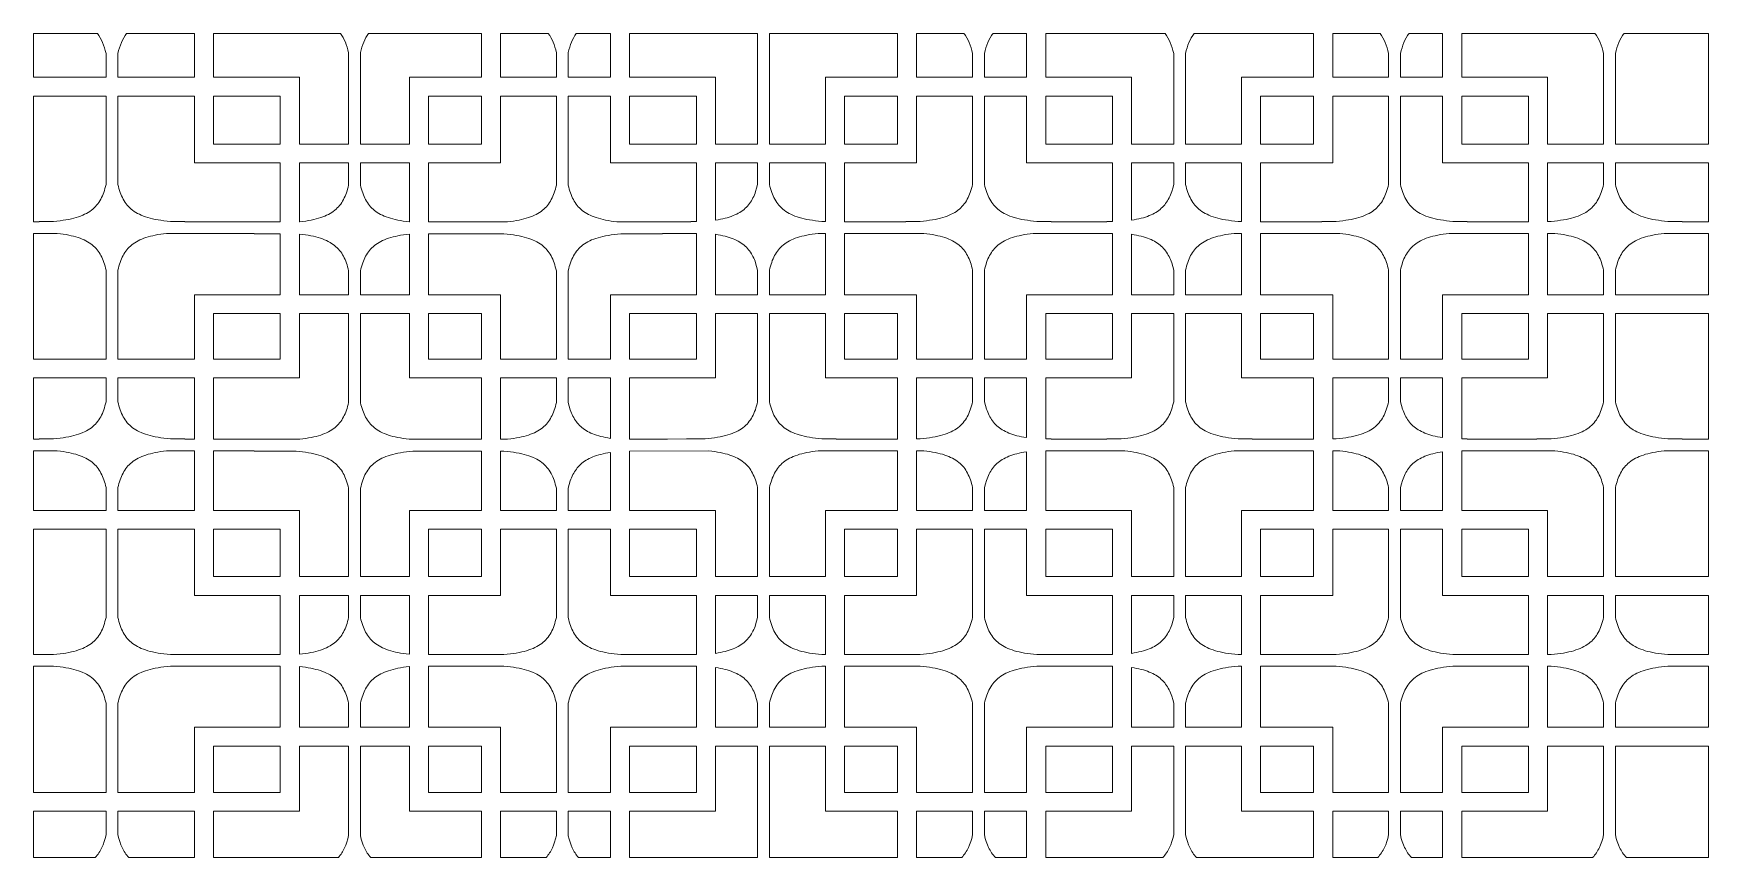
# Model space of a CAD drawing. Header units: millimetres. Extents: x -1200 to 1200, y -590 to 590.
import ezdxf

# ---------------------------------------------------------------- set-up
doc = ezdxf.new("R2010")
doc.units = ezdxf.units.MM
doc.header["$MEASUREMENT"] = 0
doc.layers.add('Layer 1', color=7, linetype='Continuous')

msp = doc.modelspace()

# ---------------------------------------------------------------- linework, layer by layer
at = {"layer": 'Layer 1', "color": 250, "lineweight": 20}
for points, knots in [([(-1200.0272, 589.9961), (-1200.0272, 589.9961), (-1108.405, 589.9961), (-1108.405, 589.9961), (-1108.405, 589.9961), (-1107.3028, 588.532), (-1107.3028, 588.532), (-1107.3028, 588.532), (-1106.271, 587.0438), (-1106.271, 587.0438), (-1106.271, 587.0438), (-1104.3245, 583.9476), (-1104.3245, 583.9476), (-1104.3245, 583.9476), (-1102.5658, 580.6594), (-1102.5658, 580.6594), (-1102.5658, 580.6594), (-1100.9711, 577.1791), (-1100.9711, 577.1791), (-1100.9711, 577.1791), (-1099.564, 573.5308), (-1099.564, 573.5308), (-1099.564, 573.5308), (-1098.2742, 569.7146), (-1098.2742, 569.7146), (-1098.2742, 569.7146), (-1097.1251, 565.6823), (-1097.1251, 565.6823), (-1097.1251, 565.6823), (-1096.0934, 561.4819), (-1096.0934, 561.4819), (-1096.0934, 561.4819), (-1096.0934, 527.3754), (-1096.0934, 527.3754), (-1096.0934, 527.3754), (-1200.0272, 527.3754), (-1200.0272, 527.3754), (-1200.0272, 527.3754), (-1200.0272, 589.9961), (-1200.0272, 589.9961)], [0, 0, 0, 0, 0.076923077, 0.076923077, 0.076923077, 0.153846154, 0.153846154, 0.153846154, 0.230769231, 0.230769231, 0.230769231, 0.307692308, 0.307692308, 0.307692308, 0.384615385, 0.384615385, 0.384615385, 0.461538462, 0.461538462, 0.461538462, 0.538461538, 0.538461538, 0.538461538, 0.615384615, 0.615384615, 0.615384615, 0.692307692, 0.692307692, 0.692307692, 0.769230769, 0.769230769, 0.769230769, 0.846153846, 0.846153846, 0.846153846, 0.923076923, 0.923076923, 0.923076923, 1, 1, 1, 1]), ([(-1066.7564, 589.9961), (-1066.7564, 589.9961), (-969.506, 589.9961), (-969.506, 589.9961), (-969.506, 589.9961), (-969.506, 527.3754), (-969.506, 527.3754), (-969.506, 527.3754), (-1079.0446, 527.3754), (-1079.0446, 527.3754), (-1079.0446, 527.3754), (-1079.0446, 561.4819), (-1079.0446, 561.4819), (-1079.0446, 561.4819), (-1078.0128, 565.6823), (-1078.0128, 565.6823), (-1078.0128, 565.6823), (-1076.8637, 569.7146), (-1076.8637, 569.7146), (-1076.8637, 569.7146), (-1075.5739, 573.5308), (-1075.5739, 573.5308), (-1075.5739, 573.5308), (-1074.1669, 577.1791), (-1074.1669, 577.1791), (-1074.1669, 577.1791), (-1072.5722, 580.6594), (-1072.5722, 580.6594), (-1072.5722, 580.6594), (-1070.8134, 583.9476), (-1070.8134, 583.9476), (-1070.8134, 583.9476), (-1068.8904, 587.0438), (-1068.8904, 587.0438), (-1068.8904, 587.0438), (-1067.8351, 588.532), (-1067.8351, 588.532), (-1067.8351, 588.532), (-1066.7564, 589.9961), (-1066.7564, 589.9961)], [0, 0, 0, 0, 0.076923077, 0.076923077, 0.076923077, 0.153846154, 0.153846154, 0.153846154, 0.230769231, 0.230769231, 0.230769231, 0.307692308, 0.307692308, 0.307692308, 0.384615385, 0.384615385, 0.384615385, 0.461538462, 0.461538462, 0.461538462, 0.538461538, 0.538461538, 0.538461538, 0.615384615, 0.615384615, 0.615384615, 0.692307692, 0.692307692, 0.692307692, 0.769230769, 0.769230769, 0.769230769, 0.846153846, 0.846153846, 0.846153846, 0.923076923, 0.923076923, 0.923076923, 1, 1, 1, 1]), ([(-942.0921, 589.9961), (-942.0921, 589.9961), (-760.114, 589.9961), (-760.114, 589.9961), (-760.114, 589.9961), (-758.1206, 587.1159), (-758.1206, 587.1159), (-758.1206, 587.1159), (-756.3149, 584.1156), (-756.3149, 584.1156), (-756.3149, 584.1156), (-754.6968, 580.9234), (-754.6968, 580.9234), (-754.6968, 580.9234), (-753.196, 577.5872), (-753.196, 577.5872), (-753.196, 577.5872), (-751.8593, 574.0589), (-751.8593, 574.0589), (-751.8593, 574.0589), (-750.6398, 570.3866), (-750.6398, 570.3866), (-750.6398, 570.3866), (-749.5611, 566.5223), (-749.5611, 566.5223), (-749.5611, 566.5223), (-748.5762, 562.514), (-748.5762, 562.514), (-748.5762, 562.514), (-748.5762, 522.9831), (-748.5762, 522.9831), (-748.5762, 522.9831), (-748.5058, 522.9831), (-748.5058, 522.9831), (-748.5058, 522.9831), (-748.5058, 431.7523), (-748.5058, 431.7523), (-748.5058, 431.7523), (-818.9989, 431.7523), (-818.9989, 431.7523), (-818.9989, 431.7523), (-818.9989, 527.3754), (-818.9989, 527.3754), (-818.9989, 527.3754), (-942.0921, 527.3754), (-942.0921, 527.3754), (-942.0921, 527.3754), (-942.0921, 589.9961), (-942.0921, 589.9961)], [0, 0, 0, 0, 0.0625, 0.0625, 0.0625, 0.125, 0.125, 0.125, 0.1875, 0.1875, 0.1875, 0.25, 0.25, 0.25, 0.3125, 0.3125, 0.3125, 0.375, 0.375, 0.375, 0.4375, 0.4375, 0.4375, 0.5, 0.5, 0.5, 0.5625, 0.5625, 0.5625, 0.625, 0.625, 0.625, 0.6875, 0.6875, 0.6875, 0.75, 0.75, 0.75, 0.8125, 0.8125, 0.8125, 0.875, 0.875, 0.875, 0.9375, 0.9375, 0.9375, 1, 1, 1, 1]), ([(-720.0131, 589.9961), (-720.0131, 589.9961), (-558.2731, 589.9961), (-558.2731, 589.9961), (-558.2731, 589.9961), (-558.2731, 527.3754), (-558.2731, 527.3754), (-558.2731, 527.3754), (-661.48, 527.3754), (-661.48, 527.3754), (-661.48, 527.3754), (-661.48, 431.7523), (-661.48, 431.7523), (-661.48, 431.7523), (-731.4806, 431.7523), (-731.4806, 431.7523), (-731.4806, 431.7523), (-731.4806, 562.7301), (-731.4806, 562.7301), (-731.4806, 562.7301), (-730.4956, 566.7383), (-730.4956, 566.7383), (-730.4956, 566.7383), (-729.4169, 570.5546), (-729.4169, 570.5546), (-729.4169, 570.5546), (-728.1975, 574.2029), (-728.1975, 574.2029), (-728.1975, 574.2029), (-726.8608, 577.6832), (-726.8608, 577.6832), (-726.8608, 577.6832), (-725.3833, 580.9954), (-725.3833, 580.9954), (-725.3833, 580.9954), (-723.7652, 584.1396), (-723.7652, 584.1396), (-723.7652, 584.1396), (-721.983, 587.1399), (-721.983, 587.1399), (-721.983, 587.1399), (-720.0131, 589.9961), (-720.0131, 589.9961)], [0, 0, 0, 0, 0.071428571, 0.071428571, 0.071428571, 0.142857143, 0.142857143, 0.142857143, 0.214285714, 0.214285714, 0.214285714, 0.285714286, 0.285714286, 0.285714286, 0.357142857, 0.357142857, 0.357142857, 0.428571429, 0.428571429, 0.428571429, 0.5, 0.5, 0.5, 0.571428571, 0.571428571, 0.571428571, 0.642857143, 0.642857143, 0.642857143, 0.714285714, 0.714285714, 0.714285714, 0.785714286, 0.785714286, 0.785714286, 0.857142857, 0.857142857, 0.857142857, 0.928571429, 0.928571429, 0.928571429, 1, 1, 1, 1]), ([(-530.8591, 589.9961), (-530.8591, 589.9961), (-462.3594, 589.9961), (-462.3594, 589.9961), (-462.3594, 589.9961), (-460.3895, 587.1159), (-460.3895, 587.1159), (-460.3895, 587.1159), (-458.5838, 584.1156), (-458.5838, 584.1156), (-458.5838, 584.1156), (-456.9657, 580.9234), (-456.9657, 580.9234), (-456.9657, 580.9234), (-455.4883, 577.5872), (-455.4883, 577.5872), (-455.4883, 577.5872), (-454.1282, 574.0589), (-454.1282, 574.0589), (-454.1282, 574.0589), (-452.9322, 570.3866), (-452.9322, 570.3866), (-452.9322, 570.3866), (-451.83, 566.5223), (-451.83, 566.5223), (-451.83, 566.5223), (-450.845, 562.514), (-450.845, 562.514), (-450.845, 562.514), (-450.845, 527.3754), (-450.845, 527.3754), (-450.845, 527.3754), (-530.8591, 527.3754), (-530.8591, 527.3754), (-530.8591, 527.3754), (-530.8591, 589.9961), (-530.8591, 589.9961)], [0, 0, 0, 0, 0.083333333, 0.083333333, 0.083333333, 0.166666667, 0.166666667, 0.166666667, 0.25, 0.25, 0.25, 0.333333333, 0.333333333, 0.333333333, 0.416666667, 0.416666667, 0.416666667, 0.5, 0.5, 0.5, 0.583333333, 0.583333333, 0.583333333, 0.666666667, 0.666666667, 0.666666667, 0.75, 0.75, 0.75, 0.833333333, 0.833333333, 0.833333333, 0.916666667, 0.916666667, 0.916666667, 1, 1, 1, 1]), ([(-422.282, 589.9961), (-422.282, 589.9961), (-373.3168, 589.9961), (-373.3168, 589.9961), (-373.3168, 589.9961), (-373.3168, 527.3754), (-373.3168, 527.3754), (-373.3168, 527.3754), (-433.7728, 527.3754), (-433.7728, 527.3754), (-433.7728, 527.3754), (-433.7728, 562.6581), (-433.7728, 562.6581), (-433.7728, 562.6581), (-432.7879, 566.6663), (-432.7879, 566.6663), (-432.7879, 566.6663), (-431.7092, 570.4826), (-431.7092, 570.4826), (-431.7092, 570.4826), (-430.4898, 574.1549), (-430.4898, 574.1549), (-430.4898, 574.1549), (-429.1531, 577.6352), (-429.1531, 577.6352), (-429.1531, 577.6352), (-427.6757, 580.9714), (-427.6757, 580.9714), (-427.6757, 580.9714), (-426.0341, 584.1396), (-426.0341, 584.1396), (-426.0341, 584.1396), (-424.2519, 587.1399), (-424.2519, 587.1399), (-424.2519, 587.1399), (-422.282, 589.9961), (-422.282, 589.9961)], [0, 0, 0, 0, 0.083333333, 0.083333333, 0.083333333, 0.166666667, 0.166666667, 0.166666667, 0.25, 0.25, 0.25, 0.333333333, 0.333333333, 0.333333333, 0.416666667, 0.416666667, 0.416666667, 0.5, 0.5, 0.5, 0.583333333, 0.583333333, 0.583333333, 0.666666667, 0.666666667, 0.666666667, 0.75, 0.75, 0.75, 0.833333333, 0.833333333, 0.833333333, 0.916666667, 0.916666667, 0.916666667, 1, 1, 1, 1]), ([(-345.9028, 589.9961), (-345.9028, 589.9961), (-162.5177, 589.9961), (-162.5177, 589.9961), (-162.5177, 589.9961), (-162.5177, 431.7523), (-162.5177, 431.7523), (-162.5177, 431.7523), (-222.8331, 431.7523), (-222.8331, 431.7523), (-222.8331, 431.7523), (-222.8331, 527.3754), (-222.8331, 527.3754), (-222.8331, 527.3754), (-345.9028, 527.3754), (-345.9028, 527.3754), (-345.9028, 527.3754), (-345.9028, 589.9961), (-345.9028, 589.9961)], [0, 0, 0, 0, 0.166666667, 0.166666667, 0.166666667, 0.333333333, 0.333333333, 0.333333333, 0.5, 0.5, 0.5, 0.666666667, 0.666666667, 0.666666667, 0.833333333, 0.833333333, 0.833333333, 1, 1, 1, 1]), ([(-145.469, 589.9961), (-145.469, 589.9961), (37.9162, 589.9961), (37.9162, 589.9961), (37.9162, 589.9961), (37.9162, 527.3754), (37.9162, 527.3754), (37.9162, 527.3754), (-65.2907, 527.3754), (-65.2907, 527.3754), (-65.2907, 527.3754), (-65.2907, 431.7523), (-65.2907, 431.7523), (-65.2907, 431.7523), (-145.469, 431.7523), (-145.469, 431.7523), (-145.469, 431.7523), (-145.469, 589.9961), (-145.469, 589.9961)], [0, 0, 0, 0, 0.166666667, 0.166666667, 0.166666667, 0.333333333, 0.333333333, 0.333333333, 0.5, 0.5, 0.5, 0.666666667, 0.666666667, 0.666666667, 0.833333333, 0.833333333, 0.833333333, 1, 1, 1, 1]), ([(65.3301, 589.9961), (65.3301, 589.9961), (133.2201, 589.9961), (133.2201, 589.9961), (133.2201, 589.9961), (134.2989, 588.532), (134.2989, 588.532), (134.2989, 588.532), (135.3542, 587.0438), (135.3542, 587.0438), (135.3542, 587.0438), (137.2771, 583.9476), (137.2771, 583.9476), (137.2771, 583.9476), (139.036, 580.6594), (139.036, 580.6594), (139.036, 580.6594), (140.6071, 577.1791), (140.6071, 577.1791), (140.6071, 577.1791), (142.0376, 573.5308), (142.0376, 573.5308), (142.0376, 573.5308), (143.3274, 569.7146), (143.3274, 569.7146), (143.3274, 569.7146), (144.4765, 565.6823), (144.4765, 565.6823), (144.4765, 565.6823), (145.5084, 561.4819), (145.5084, 561.4819), (145.5084, 561.4819), (145.5084, 527.3754), (145.5084, 527.3754), (145.5084, 527.3754), (65.3301, 527.3754), (65.3301, 527.3754), (65.3301, 527.3754), (65.3301, 589.9961), (65.3301, 589.9961)], [0, 0, 0, 0, 0.076923077, 0.076923077, 0.076923077, 0.153846154, 0.153846154, 0.153846154, 0.230769231, 0.230769231, 0.230769231, 0.307692308, 0.307692308, 0.307692308, 0.384615385, 0.384615385, 0.384615385, 0.461538462, 0.461538462, 0.461538462, 0.538461538, 0.538461538, 0.538461538, 0.615384615, 0.615384615, 0.615384615, 0.692307692, 0.692307692, 0.692307692, 0.769230769, 0.769230769, 0.769230769, 0.846153846, 0.846153846, 0.846153846, 0.923076923, 0.923076923, 0.923076923, 1, 1, 1, 1]), ([(174.8687, 589.9961), (174.8687, 589.9961), (222.849, 589.9961), (222.849, 589.9961), (222.849, 589.9961), (222.849, 527.3754), (222.849, 527.3754), (222.849, 527.3754), (162.5571, 527.3754), (162.5571, 527.3754), (162.5571, 527.3754), (162.5571, 561.4819), (162.5571, 561.4819), (162.5571, 561.4819), (163.5889, 565.6823), (163.5889, 565.6823), (163.5889, 565.6823), (164.738, 569.7146), (164.738, 569.7146), (164.738, 569.7146), (166.0278, 573.5308), (166.0278, 573.5308), (166.0278, 573.5308), (167.4349, 577.1791), (167.4349, 577.1791), (167.4349, 577.1791), (169.0295, 580.6594), (169.0295, 580.6594), (169.0295, 580.6594), (170.7883, 583.9476), (170.7883, 583.9476), (170.7883, 583.9476), (172.7347, 587.0438), (172.7347, 587.0438), (172.7347, 587.0438), (173.7665, 588.532), (173.7665, 588.532), (173.7665, 588.532), (174.8687, 589.9961), (174.8687, 589.9961)], [0, 0, 0, 0, 0.076923077, 0.076923077, 0.076923077, 0.153846154, 0.153846154, 0.153846154, 0.230769231, 0.230769231, 0.230769231, 0.307692308, 0.307692308, 0.307692308, 0.384615385, 0.384615385, 0.384615385, 0.461538462, 0.461538462, 0.461538462, 0.538461538, 0.538461538, 0.538461538, 0.615384615, 0.615384615, 0.615384615, 0.692307692, 0.692307692, 0.692307692, 0.769230769, 0.769230769, 0.769230769, 0.846153846, 0.846153846, 0.846153846, 0.923076923, 0.923076923, 0.923076923, 1, 1, 1, 1]), ([(250.263, 589.9961), (250.263, 589.9961), (421.3599, 589.9961), (421.3599, 589.9961), (421.3599, 589.9961), (422.4621, 588.532), (422.4621, 588.532), (422.4621, 588.532), (423.4939, 587.0438), (423.4939, 587.0438), (423.4939, 587.0438), (425.4403, 583.9476), (425.4403, 583.9476), (425.4403, 583.9476), (427.1992, 580.6594), (427.1992, 580.6594), (427.1992, 580.6594), (428.7703, 577.1791), (428.7703, 577.1791), (428.7703, 577.1791), (430.2008, 573.5308), (430.2008, 573.5308), (430.2008, 573.5308), (431.4672, 569.7146), (431.4672, 569.7146), (431.4672, 569.7146), (432.6163, 565.6823), (432.6163, 565.6823), (432.6163, 565.6823), (433.6481, 561.4819), (433.6481, 561.4819), (433.6481, 561.4819), (433.6481, 522.9831), (433.6481, 522.9831), (433.6481, 522.9831), (433.6481, 431.7523), (433.6481, 431.7523), (433.6481, 431.7523), (373.3562, 431.7523), (373.3562, 431.7523), (373.3562, 431.7523), (373.3562, 527.3754), (373.3562, 527.3754), (373.3562, 527.3754), (250.263, 527.3754), (250.263, 527.3754), (250.263, 527.3754), (250.263, 589.9961), (250.263, 589.9961)], [0, 0, 0, 0, 0.0625, 0.0625, 0.0625, 0.125, 0.125, 0.125, 0.1875, 0.1875, 0.1875, 0.25, 0.25, 0.25, 0.3125, 0.3125, 0.3125, 0.375, 0.375, 0.375, 0.4375, 0.4375, 0.4375, 0.5, 0.5, 0.5, 0.5625, 0.5625, 0.5625, 0.625, 0.625, 0.625, 0.6875, 0.6875, 0.6875, 0.75, 0.75, 0.75, 0.8125, 0.8125, 0.8125, 0.875, 0.875, 0.875, 0.9375, 0.9375, 0.9375, 1, 1, 1, 1]), ([(463.0085, 589.9961), (463.0085, 589.9961), (634.0585, 589.9961), (634.0585, 589.9961), (634.0585, 589.9961), (634.0585, 527.3754), (634.0585, 527.3754), (634.0585, 527.3754), (530.8751, 527.3754), (530.8751, 527.3754), (530.8751, 527.3754), (530.8751, 431.7523), (530.8751, 431.7523), (530.8751, 431.7523), (450.6968, 431.7523), (450.6968, 431.7523), (450.6968, 431.7523), (450.6968, 522.9831), (450.6968, 522.9831), (450.6968, 522.9831), (450.6968, 561.4819), (450.6968, 561.4819), (450.6968, 561.4819), (451.7287, 565.6823), (451.7287, 565.6823), (451.7287, 565.6823), (452.8778, 569.7146), (452.8778, 569.7146), (452.8778, 569.7146), (454.1676, 573.5308), (454.1676, 573.5308), (454.1676, 573.5308), (455.5981, 577.1791), (455.5981, 577.1791), (455.5981, 577.1791), (457.1927, 580.6594), (457.1927, 580.6594), (457.1927, 580.6594), (458.9281, 583.9476), (458.9281, 583.9476), (458.9281, 583.9476), (460.8745, 587.0438), (460.8745, 587.0438), (460.8745, 587.0438), (461.9297, 588.532), (461.9297, 588.532), (461.9297, 588.532), (463.0085, 589.9961), (463.0085, 589.9961)], [0, 0, 0, 0, 0.0625, 0.0625, 0.0625, 0.125, 0.125, 0.125, 0.1875, 0.1875, 0.1875, 0.25, 0.25, 0.25, 0.3125, 0.3125, 0.3125, 0.375, 0.375, 0.375, 0.4375, 0.4375, 0.4375, 0.5, 0.5, 0.5, 0.5625, 0.5625, 0.5625, 0.625, 0.625, 0.625, 0.6875, 0.6875, 0.6875, 0.75, 0.75, 0.75, 0.8125, 0.8125, 0.8125, 0.875, 0.875, 0.875, 0.9375, 0.9375, 0.9375, 1, 1, 1, 1]), ([(661.4724, 589.9961), (661.4724, 589.9961), (729.2921, 589.9961), (729.2921, 589.9961), (729.2921, 589.9961), (730.3943, 588.532), (730.3943, 588.532), (730.3943, 588.532), (731.4262, 587.0438), (731.4262, 587.0438), (731.4262, 587.0438), (733.3726, 583.9476), (733.3726, 583.9476), (733.3726, 583.9476), (735.1314, 580.6594), (735.1314, 580.6594), (735.1314, 580.6594), (736.7026, 577.1791), (736.7026, 577.1791), (736.7026, 577.1791), (738.1331, 573.5308), (738.1331, 573.5308), (738.1331, 573.5308), (739.3994, 569.7146), (739.3994, 569.7146), (739.3994, 569.7146), (740.5485, 565.6823), (740.5485, 565.6823), (740.5485, 565.6823), (741.5804, 561.4819), (741.5804, 561.4819), (741.5804, 561.4819), (741.5804, 527.3754), (741.5804, 527.3754), (741.5804, 527.3754), (661.4724, 527.3754), (661.4724, 527.3754), (661.4724, 527.3754), (661.4724, 589.9961), (661.4724, 589.9961)], [0, 0, 0, 0, 0.076923077, 0.076923077, 0.076923077, 0.153846154, 0.153846154, 0.153846154, 0.230769231, 0.230769231, 0.230769231, 0.307692308, 0.307692308, 0.307692308, 0.384615385, 0.384615385, 0.384615385, 0.461538462, 0.461538462, 0.461538462, 0.538461538, 0.538461538, 0.538461538, 0.615384615, 0.615384615, 0.615384615, 0.692307692, 0.692307692, 0.692307692, 0.769230769, 0.769230769, 0.769230769, 0.846153846, 0.846153846, 0.846153846, 0.923076923, 0.923076923, 0.923076923, 1, 1, 1, 1]), ([(770.9407, 589.9961), (770.9407, 589.9961), (818.9445, 589.9961), (818.9445, 589.9961), (818.9445, 589.9961), (818.9445, 527.3754), (818.9445, 527.3754), (818.9445, 527.3754), (758.6291, 527.3754), (758.6291, 527.3754), (758.6291, 527.3754), (758.6291, 561.4819), (758.6291, 561.4819), (758.6291, 561.4819), (759.6609, 565.6823), (759.6609, 565.6823), (759.6609, 565.6823), (760.81, 569.7146), (760.81, 569.7146), (760.81, 569.7146), (762.0998, 573.5308), (762.0998, 573.5308), (762.0998, 573.5308), (763.5302, 577.1791), (763.5302, 577.1791), (763.5302, 577.1791), (765.1015, 580.6594), (765.1015, 580.6594), (765.1015, 580.6594), (766.8603, 583.9476), (766.8603, 583.9476), (766.8603, 583.9476), (768.8067, 587.0438), (768.8067, 587.0438), (768.8067, 587.0438), (769.8386, 588.532), (769.8386, 588.532), (769.8386, 588.532), (770.9407, 589.9961), (770.9407, 589.9961)], [0, 0, 0, 0, 0.076923077, 0.076923077, 0.076923077, 0.153846154, 0.153846154, 0.153846154, 0.230769231, 0.230769231, 0.230769231, 0.307692308, 0.307692308, 0.307692308, 0.384615385, 0.384615385, 0.384615385, 0.461538462, 0.461538462, 0.461538462, 0.538461538, 0.538461538, 0.538461538, 0.615384615, 0.615384615, 0.615384615, 0.692307692, 0.692307692, 0.692307692, 0.769230769, 0.769230769, 0.769230769, 0.846153846, 0.846153846, 0.846153846, 0.923076923, 0.923076923, 0.923076923, 1, 1, 1, 1]), ([(846.3585, 589.9961), (846.3585, 589.9961), (1037.2947, 589.9961), (1037.2947, 589.9961), (1037.2947, 589.9961), (1038.3969, 588.532), (1038.3969, 588.532), (1038.3969, 588.532), (1039.4288, 587.0438), (1039.4288, 587.0438), (1039.4288, 587.0438), (1041.3752, 583.9476), (1041.3752, 583.9476), (1041.3752, 583.9476), (1043.1339, 580.6594), (1043.1339, 580.6594), (1043.1339, 580.6594), (1044.7052, 577.1791), (1044.7052, 577.1791), (1044.7052, 577.1791), (1046.1357, 573.5308), (1046.1357, 573.5308), (1046.1357, 573.5308), (1047.4255, 569.7146), (1047.4255, 569.7146), (1047.4255, 569.7146), (1048.5745, 565.6823), (1048.5745, 565.6823), (1048.5745, 565.6823), (1049.6064, 561.4819), (1049.6064, 561.4819), (1049.6064, 561.4819), (1049.6064, 522.9831), (1049.6064, 522.9831), (1049.6064, 522.9831), (1049.6064, 431.7523), (1049.6064, 431.7523), (1049.6064, 431.7523), (969.4282, 431.7523), (969.4282, 431.7523), (969.4282, 431.7523), (969.4282, 527.3754), (969.4282, 527.3754), (969.4282, 527.3754), (846.3585, 527.3754), (846.3585, 527.3754), (846.3585, 527.3754), (846.3585, 589.9961), (846.3585, 589.9961)], [0, 0, 0, 0, 0.0625, 0.0625, 0.0625, 0.125, 0.125, 0.125, 0.1875, 0.1875, 0.1875, 0.25, 0.25, 0.25, 0.3125, 0.3125, 0.3125, 0.375, 0.375, 0.375, 0.4375, 0.4375, 0.4375, 0.5, 0.5, 0.5, 0.5625, 0.5625, 0.5625, 0.625, 0.625, 0.625, 0.6875, 0.6875, 0.6875, 0.75, 0.75, 0.75, 0.8125, 0.8125, 0.8125, 0.875, 0.875, 0.875, 0.9375, 0.9375, 0.9375, 1, 1, 1, 1]), ([(1078.9433, 589.9961), (1078.9433, 589.9961), (1199.9728, 589.9961), (1199.9728, 589.9961), (1199.9728, 589.9961), (1199.9728, 431.7523), (1199.9728, 431.7523), (1199.9728, 431.7523), (1066.6551, 431.7523), (1066.6551, 431.7523), (1066.6551, 431.7523), (1066.6551, 522.9831), (1066.6551, 522.9831), (1066.6551, 522.9831), (1066.6551, 561.4819), (1066.6551, 561.4819), (1066.6551, 561.4819), (1067.6869, 565.6823), (1067.6869, 565.6823), (1067.6869, 565.6823), (1068.836, 569.7146), (1068.836, 569.7146), (1068.836, 569.7146), (1070.1023, 573.5308), (1070.1023, 573.5308), (1070.1023, 573.5308), (1071.5328, 577.1791), (1071.5328, 577.1791), (1071.5328, 577.1791), (1073.1275, 580.6594), (1073.1275, 580.6594), (1073.1275, 580.6594), (1074.8629, 583.9476), (1074.8629, 583.9476), (1074.8629, 583.9476), (1076.8093, 587.0438), (1076.8093, 587.0438), (1076.8093, 587.0438), (1077.8646, 588.532), (1077.8646, 588.532), (1077.8646, 588.532), (1078.9433, 589.9961), (1078.9433, 589.9961)], [0, 0, 0, 0, 0.071428571, 0.071428571, 0.071428571, 0.142857143, 0.142857143, 0.142857143, 0.214285714, 0.214285714, 0.214285714, 0.285714286, 0.285714286, 0.285714286, 0.357142857, 0.357142857, 0.357142857, 0.428571429, 0.428571429, 0.428571429, 0.5, 0.5, 0.5, 0.571428571, 0.571428571, 0.571428571, 0.642857143, 0.642857143, 0.642857143, 0.714285714, 0.714285714, 0.714285714, 0.785714286, 0.785714286, 0.785714286, 0.857142857, 0.857142857, 0.857142857, 0.928571429, 0.928571429, 0.928571429, 1, 1, 1, 1]), ([(-1200.0272, 320.408), (-1200.0272, 320.408), (-1200.0272, 500.4694), (-1200.0272, 500.4694), (-1200.0272, 500.4694), (-1096.0934, 500.4694), (-1096.0934, 500.4694), (-1096.0934, 500.4694), (-1096.0934, 412.4788), (-1096.0934, 412.4788), (-1096.0934, 412.4788), (-1096.0934, 373.98), (-1096.0934, 373.98), (-1096.0934, 373.98), (-1096.7969, 370.9798), (-1096.7969, 370.9798), (-1096.7969, 370.9798), (-1097.5942, 368.0756), (-1097.5942, 368.0756), (-1097.5942, 368.0756), (-1098.415, 365.2433), (-1098.415, 365.2433), (-1098.415, 365.2433), (-1099.353, 362.5311), (-1099.353, 362.5311), (-1099.353, 362.5311), (-1100.3145, 359.9149), (-1100.3145, 359.9149), (-1100.3145, 359.9149), (-1101.3697, 357.3707), (-1101.3697, 357.3707), (-1101.3697, 357.3707), (-1102.4954, 354.9225), (-1102.4954, 354.9225), (-1102.4954, 354.9225), (-1103.7148, 352.5704), (-1103.7148, 352.5704), (-1103.7148, 352.5704), (-1105.0281, 350.3142), (-1105.0281, 350.3142), (-1105.0281, 350.3142), (-1106.4351, 348.154), (-1106.4351, 348.154), (-1106.4351, 348.154), (-1107.936, 346.0659), (-1107.936, 346.0659), (-1107.936, 346.0659), (-1109.5541, 344.0498), (-1109.5541, 344.0498), (-1109.5541, 344.0498), (-1111.266, 342.1296), (-1111.266, 342.1296), (-1111.266, 342.1296), (-1113.1186, 340.3055), (-1113.1186, 340.3055), (-1113.1186, 340.3055), (-1115.065, 338.5533), (-1115.065, 338.5533), (-1115.065, 338.5533), (-1117.1521, 336.8972), (-1117.1521, 336.8972), (-1117.1521, 336.8972), (-1119.3565, 335.3131), (-1119.3565, 335.3131), (-1119.3565, 335.3131), (-1121.7016, 333.825), (-1121.7016, 333.825), (-1121.7016, 333.825), (-1124.1639, 332.4089), (-1124.1639, 332.4089), (-1124.1639, 332.4089), (-1126.7904, 331.0648), (-1126.7904, 331.0648), (-1126.7904, 331.0648), (-1129.5576, 329.7927), (-1129.5576, 329.7927), (-1129.5576, 329.7927), (-1132.4889, 328.6166), (-1132.4889, 328.6166), (-1132.4889, 328.6166), (-1135.5845, 327.5125), (-1135.5845, 327.5125), (-1135.5845, 327.5125), (-1138.8207, 326.4804), (-1138.8207, 326.4804), (-1138.8207, 326.4804), (-1142.2445, 325.5444), (-1142.2445, 325.5444), (-1142.2445, 325.5444), (-1145.809, 324.6563), (-1145.809, 324.6563), (-1145.809, 324.6563), (-1149.5845, 323.8643), (-1149.5845, 323.8643), (-1149.5845, 323.8643), (-1153.5243, 323.1202), (-1153.5243, 323.1202), (-1153.5243, 323.1202), (-1157.6516, 322.4722), (-1157.6516, 322.4722), (-1157.6516, 322.4722), (-1161.9666, 321.8721), (-1161.9666, 321.8721), (-1161.9666, 321.8721), (-1166.4926, 321.368), (-1166.4926, 321.368), (-1166.4926, 321.368), (-1171.2062, 320.912), (-1171.2062, 320.912), (-1171.2062, 320.912), (-1191.7491, 320.912), (-1191.7491, 320.912), (-1191.7491, 320.912), (-1191.7491, 320.408), (-1191.7491, 320.408), (-1191.7491, 320.408), (-1200.0272, 320.408), (-1200.0272, 320.408)], [0, 0, 0, 0, 0.025641026, 0.025641026, 0.025641026, 0.051282051, 0.051282051, 0.051282051, 0.076923077, 0.076923077, 0.076923077, 0.102564103, 0.102564103, 0.102564103, 0.128205128, 0.128205128, 0.128205128, 0.153846154, 0.153846154, 0.153846154, 0.179487179, 0.179487179, 0.179487179, 0.205128205, 0.205128205, 0.205128205, 0.230769231, 0.230769231, 0.230769231, 0.256410256, 0.256410256, 0.256410256, 0.282051282, 0.282051282, 0.282051282, 0.307692308, 0.307692308, 0.307692308, 0.333333333, 0.333333333, 0.333333333, 0.358974359, 0.358974359, 0.358974359, 0.384615385, 0.384615385, 0.384615385, 0.41025641, 0.41025641, 0.41025641, 0.435897436, 0.435897436, 0.435897436, 0.461538462, 0.461538462, 0.461538462, 0.487179487, 0.487179487, 0.487179487, 0.512820513, 0.512820513, 0.512820513, 0.538461538, 0.538461538, 0.538461538, 0.564102564, 0.564102564, 0.564102564, 0.58974359, 0.58974359, 0.58974359, 0.615384615, 0.615384615, 0.615384615, 0.641025641, 0.641025641, 0.641025641, 0.666666667, 0.666666667, 0.666666667, 0.692307692, 0.692307692, 0.692307692, 0.717948718, 0.717948718, 0.717948718, 0.743589744, 0.743589744, 0.743589744, 0.769230769, 0.769230769, 0.769230769, 0.794871795, 0.794871795, 0.794871795, 0.820512821, 0.820512821, 0.820512821, 0.846153846, 0.846153846, 0.846153846, 0.871794872, 0.871794872, 0.871794872, 0.897435897, 0.897435897, 0.897435897, 0.923076923, 0.923076923, 0.923076923, 0.948717949, 0.948717949, 0.948717949, 0.974358974, 0.974358974, 0.974358974, 1, 1, 1, 1]), ([(-846.4129, 320.408), (-846.4129, 320.408), (-983.3889, 320.408), (-983.3889, 320.408), (-983.3889, 320.408), (-983.3889, 320.912), (-983.3889, 320.912), (-983.3889, 320.912), (-1003.9552, 320.912), (-1003.9552, 320.912), (-1003.9552, 320.912), (-1008.6688, 321.368), (-1008.6688, 321.368), (-1008.6688, 321.368), (-1013.1713, 321.8721), (-1013.1713, 321.8721), (-1013.1713, 321.8721), (-1017.5097, 322.4722), (-1017.5097, 322.4722), (-1017.5097, 322.4722), (-1021.6371, 323.1202), (-1021.6371, 323.1202), (-1021.6371, 323.1202), (-1025.5768, 323.8643), (-1025.5768, 323.8643), (-1025.5768, 323.8643), (-1029.3289, 324.6563), (-1029.3289, 324.6563), (-1029.3289, 324.6563), (-1032.9169, 325.5444), (-1032.9169, 325.5444), (-1032.9169, 325.5444), (-1036.3407, 326.4804), (-1036.3407, 326.4804), (-1036.3407, 326.4804), (-1039.5769, 327.5125), (-1039.5769, 327.5125), (-1039.5769, 327.5125), (-1042.649, 328.6166), (-1042.649, 328.6166), (-1042.649, 328.6166), (-1045.5803, 329.7927), (-1045.5803, 329.7927), (-1045.5803, 329.7927), (-1048.3475, 331.0648), (-1048.3475, 331.0648), (-1048.3475, 331.0648), (-1050.974, 332.4089), (-1050.974, 332.4089), (-1050.974, 332.4089), (-1053.4598, 333.825), (-1053.4598, 333.825), (-1053.4598, 333.825), (-1055.8049, 335.3131), (-1055.8049, 335.3131), (-1055.8049, 335.3131), (-1058.0093, 336.8972), (-1058.0093, 336.8972), (-1058.0093, 336.8972), (-1060.0729, 338.5533), (-1060.0729, 338.5533), (-1060.0729, 338.5533), (-1062.0428, 340.3055), (-1062.0428, 340.3055), (-1062.0428, 340.3055), (-1063.872, 342.1296), (-1063.872, 342.1296), (-1063.872, 342.1296), (-1065.5839, 344.0498), (-1065.5839, 344.0498), (-1065.5839, 344.0498), (-1067.202, 346.0659), (-1067.202, 346.0659), (-1067.202, 346.0659), (-1068.7028, 348.154), (-1068.7028, 348.154), (-1068.7028, 348.154), (-1070.1099, 350.3142), (-1070.1099, 350.3142), (-1070.1099, 350.3142), (-1071.4231, 352.5944), (-1071.4231, 352.5944), (-1071.4231, 352.5944), (-1072.6426, 354.9465), (-1072.6426, 354.9465), (-1072.6426, 354.9465), (-1073.7682, 357.3707), (-1073.7682, 357.3707), (-1073.7682, 357.3707), (-1074.8235, 359.9149), (-1074.8235, 359.9149), (-1074.8235, 359.9149), (-1075.8084, 362.5311), (-1075.8084, 362.5311), (-1075.8084, 362.5311), (-1076.6995, 365.2673), (-1076.6995, 365.2673), (-1076.6995, 365.2673), (-1077.5437, 368.0756), (-1077.5437, 368.0756), (-1077.5437, 368.0756), (-1078.3176, 370.9798), (-1078.3176, 370.9798), (-1078.3176, 370.9798), (-1079.0446, 373.98), (-1079.0446, 373.98), (-1079.0446, 373.98), (-1079.0446, 412.4788), (-1079.0446, 412.4788), (-1079.0446, 412.4788), (-1079.0446, 500.4694), (-1079.0446, 500.4694), (-1079.0446, 500.4694), (-969.506, 500.4694), (-969.506, 500.4694), (-969.506, 500.4694), (-969.506, 404.8223), (-969.506, 404.8223), (-969.506, 404.8223), (-846.4129, 404.8223), (-846.4129, 404.8223), (-846.4129, 404.8223), (-846.4129, 320.408), (-846.4129, 320.408)], [0, 0, 0, 0, 0.024390244, 0.024390244, 0.024390244, 0.048780488, 0.048780488, 0.048780488, 0.073170732, 0.073170732, 0.073170732, 0.097560976, 0.097560976, 0.097560976, 0.12195122, 0.12195122, 0.12195122, 0.146341463, 0.146341463, 0.146341463, 0.170731707, 0.170731707, 0.170731707, 0.195121951, 0.195121951, 0.195121951, 0.219512195, 0.219512195, 0.219512195, 0.243902439, 0.243902439, 0.243902439, 0.268292683, 0.268292683, 0.268292683, 0.292682927, 0.292682927, 0.292682927, 0.317073171, 0.317073171, 0.317073171, 0.341463415, 0.341463415, 0.341463415, 0.365853659, 0.365853659, 0.365853659, 0.390243902, 0.390243902, 0.390243902, 0.414634146, 0.414634146, 0.414634146, 0.43902439, 0.43902439, 0.43902439, 0.463414634, 0.463414634, 0.463414634, 0.487804878, 0.487804878, 0.487804878, 0.512195122, 0.512195122, 0.512195122, 0.536585366, 0.536585366, 0.536585366, 0.56097561, 0.56097561, 0.56097561, 0.585365854, 0.585365854, 0.585365854, 0.609756098, 0.609756098, 0.609756098, 0.634146341, 0.634146341, 0.634146341, 0.658536585, 0.658536585, 0.658536585, 0.682926829, 0.682926829, 0.682926829, 0.707317073, 0.707317073, 0.707317073, 0.731707317, 0.731707317, 0.731707317, 0.756097561, 0.756097561, 0.756097561, 0.780487805, 0.780487805, 0.780487805, 0.804878049, 0.804878049, 0.804878049, 0.829268293, 0.829268293, 0.829268293, 0.853658537, 0.853658537, 0.853658537, 0.87804878, 0.87804878, 0.87804878, 0.902439024, 0.902439024, 0.902439024, 0.926829268, 0.926829268, 0.926829268, 0.951219512, 0.951219512, 0.951219512, 0.975609756, 0.975609756, 0.975609756, 1, 1, 1, 1]), ([(-846.4129, 431.7523), (-846.4129, 431.7523), (-846.4129, 500.4694), (-846.4129, 500.4694), (-846.4129, 500.4694), (-942.0921, 500.4694), (-942.0921, 500.4694), (-942.0921, 500.4694), (-942.0921, 431.7523), (-942.0921, 431.7523), (-942.0921, 431.7523), (-846.4129, 431.7523), (-846.4129, 431.7523)], [0, 0, 0, 0, 0.25, 0.25, 0.25, 0.5, 0.5, 0.5, 0.75, 0.75, 0.75, 1, 1, 1, 1]), ([(-634.066, 431.7523), (-634.066, 431.7523), (-558.2731, 431.7523), (-558.2731, 431.7523), (-558.2731, 431.7523), (-558.2731, 500.4694), (-558.2731, 500.4694), (-558.2731, 500.4694), (-634.066, 500.4694), (-634.066, 500.4694), (-634.066, 500.4694), (-634.066, 431.7523), (-634.066, 431.7523)], [0, 0, 0, 0, 0.25, 0.25, 0.25, 0.5, 0.5, 0.5, 0.75, 0.75, 0.75, 1, 1, 1, 1]), ([(-520.658, 320.408), (-520.658, 320.408), (-634.066, 320.408), (-634.066, 320.408), (-634.066, 320.408), (-634.066, 404.8223), (-634.066, 404.8223), (-634.066, 404.8223), (-530.8591, 404.8223), (-530.8591, 404.8223), (-530.8591, 404.8223), (-530.8591, 500.4694), (-530.8591, 500.4694), (-530.8591, 500.4694), (-450.8216, 500.4694), (-450.8216, 500.4694), (-450.8216, 500.4694), (-450.8216, 412.4788), (-450.8216, 412.4788), (-450.8216, 412.4788), (-450.845, 412.4788), (-450.845, 412.4788), (-450.845, 412.4788), (-450.845, 372.9479), (-450.845, 372.9479), (-450.845, 372.9479), (-451.5486, 370.0677), (-451.5486, 370.0677), (-451.5486, 370.0677), (-452.299, 367.2595), (-452.299, 367.2595), (-452.299, 367.2595), (-453.0963, 364.5233), (-453.0963, 364.5233), (-453.0963, 364.5233), (-453.964, 361.8831), (-453.964, 361.8831), (-453.964, 361.8831), (-454.902, 359.3389), (-454.902, 359.3389), (-454.902, 359.3389), (-455.887, 356.8907), (-455.887, 356.8907), (-455.887, 356.8907), (-456.9657, 354.5145), (-456.9657, 354.5145), (-456.9657, 354.5145), (-458.1148, 352.2104), (-458.1148, 352.2104), (-458.1148, 352.2104), (-459.3577, 350.0022), (-459.3577, 350.0022), (-459.3577, 350.0022), (-460.6944, 347.89), (-460.6944, 347.89), (-460.6944, 347.89), (-462.1014, 345.8259), (-462.1014, 345.8259), (-462.1014, 345.8259), (-463.6023, 343.8817), (-463.6023, 343.8817), (-463.6023, 343.8817), (-465.2204, 341.9856), (-465.2204, 341.9856), (-465.2204, 341.9856), (-466.9323, 340.1855), (-466.9323, 340.1855), (-466.9323, 340.1855), (-468.7614, 338.4573), (-468.7614, 338.4573), (-468.7614, 338.4573), (-470.7079, 336.8012), (-470.7079, 336.8012), (-470.7079, 336.8012), (-472.7715, 335.2411), (-472.7715, 335.2411), (-472.7715, 335.2411), (-474.9759, 333.729), (-474.9759, 333.729), (-474.9759, 333.729), (-477.2506, 332.3129), (-477.2506, 332.3129), (-477.2506, 332.3129), (-479.6895, 330.9688), (-479.6895, 330.9688), (-479.6895, 330.9688), (-482.2457, 329.6967), (-482.2457, 329.6967), (-482.2457, 329.6967), (-484.966, 328.5206), (-484.966, 328.5206), (-484.966, 328.5206), (-487.8035, 327.3925), (-487.8035, 327.3925), (-487.8035, 327.3925), (-490.8052, 326.3364), (-490.8052, 326.3364), (-490.8052, 326.3364), (-493.9711, 325.3524), (-493.9711, 325.3524), (-493.9711, 325.3524), (-497.2776, 324.4403), (-497.2776, 324.4403), (-497.2776, 324.4403), (-500.7483, 323.6002), (-500.7483, 323.6002), (-500.7483, 323.6002), (-504.3832, 322.8321), (-504.3832, 322.8321), (-504.3832, 322.8321), (-508.1822, 322.1121), (-508.1822, 322.1121), (-508.1822, 322.1121), (-512.1688, 321.4881), (-512.1688, 321.4881), (-512.1688, 321.4881), (-516.3196, 320.912), (-516.3196, 320.912), (-516.3196, 320.912), (-520.658, 320.408), (-520.658, 320.408)], [0, 0, 0, 0, 0.025, 0.025, 0.025, 0.05, 0.05, 0.05, 0.075, 0.075, 0.075, 0.1, 0.1, 0.1, 0.125, 0.125, 0.125, 0.15, 0.15, 0.15, 0.175, 0.175, 0.175, 0.2, 0.2, 0.2, 0.225, 0.225, 0.225, 0.25, 0.25, 0.25, 0.275, 0.275, 0.275, 0.3, 0.3, 0.3, 0.325, 0.325, 0.325, 0.35, 0.35, 0.35, 0.375, 0.375, 0.375, 0.4, 0.4, 0.4, 0.425, 0.425, 0.425, 0.45, 0.45, 0.45, 0.475, 0.475, 0.475, 0.5, 0.5, 0.5, 0.525, 0.525, 0.525, 0.55, 0.55, 0.55, 0.575, 0.575, 0.575, 0.6, 0.6, 0.6, 0.625, 0.625, 0.625, 0.65, 0.65, 0.65, 0.675, 0.675, 0.675, 0.7, 0.7, 0.7, 0.725, 0.725, 0.725, 0.75, 0.75, 0.75, 0.775, 0.775, 0.775, 0.8, 0.8, 0.8, 0.825, 0.825, 0.825, 0.85, 0.85, 0.85, 0.875, 0.875, 0.875, 0.9, 0.9, 0.9, 0.925, 0.925, 0.925, 0.95, 0.95, 0.95, 0.975, 0.975, 0.975, 1, 1, 1, 1]), ([(-258.1734, 320.408), (-258.1734, 320.408), (-364.0068, 320.408), (-364.0068, 320.408), (-364.0068, 320.408), (-368.3217, 320.912), (-368.3217, 320.912), (-368.3217, 320.912), (-372.4725, 321.4881), (-372.4725, 321.4881), (-372.4725, 321.4881), (-376.4357, 322.1121), (-376.4357, 322.1121), (-376.4357, 322.1121), (-380.2347, 322.8321), (-380.2347, 322.8321), (-380.2347, 322.8321), (-383.8696, 323.6002), (-383.8696, 323.6002), (-383.8696, 323.6002), (-387.3403, 324.4403), (-387.3403, 324.4403), (-387.3403, 324.4403), (-390.6469, 325.3524), (-390.6469, 325.3524), (-390.6469, 325.3524), (-393.7893, 326.3124), (-393.7893, 326.3124), (-393.7893, 326.3124), (-396.791, 327.3685), (-396.791, 327.3685), (-396.791, 327.3685), (-399.6285, 328.4966), (-399.6285, 328.4966), (-399.6285, 328.4966), (-402.3488, 329.6727), (-402.3488, 329.6727), (-402.3488, 329.6727), (-404.905, 330.9448), (-404.905, 330.9448), (-404.905, 330.9448), (-407.3438, 332.2889), (-407.3438, 332.2889), (-407.3438, 332.2889), (-409.642, 333.705), (-409.642, 333.705), (-409.642, 333.705), (-411.823, 335.1931), (-411.823, 335.1931), (-411.823, 335.1931), (-413.8866, 336.7532), (-413.8866, 336.7532), (-413.8866, 336.7532), (-415.833, 338.4093), (-415.833, 338.4093), (-415.833, 338.4093), (-417.6622, 340.1374), (-417.6622, 340.1374), (-417.6622, 340.1374), (-419.3741, 341.9376), (-419.3741, 341.9376), (-419.3741, 341.9376), (-420.9922, 343.8097), (-420.9922, 343.8097), (-420.9922, 343.8097), (-422.493, 345.7539), (-422.493, 345.7539), (-422.493, 345.7539), (-423.9236, 347.794), (-423.9236, 347.794), (-423.9236, 347.794), (-425.2368, 349.9302), (-425.2368, 349.9302), (-425.2368, 349.9302), (-426.4797, 352.1143), (-426.4797, 352.1143), (-426.4797, 352.1143), (-427.6288, 354.4185), (-427.6288, 354.4185), (-427.6288, 354.4185), (-428.7075, 356.7707), (-428.7075, 356.7707), (-428.7075, 356.7707), (-429.7159, 359.2429), (-429.7159, 359.2429), (-429.7159, 359.2429), (-430.6539, 361.763), (-430.6539, 361.763), (-430.6539, 361.763), (-431.5216, 364.4033), (-431.5216, 364.4033), (-431.5216, 364.4033), (-432.3424, 367.1155), (-432.3424, 367.1155), (-432.3424, 367.1155), (-433.0928, 369.8997), (-433.0928, 369.8997), (-433.0928, 369.8997), (-433.7728, 372.8039), (-433.7728, 372.8039), (-433.7728, 372.8039), (-433.7728, 500.4694), (-433.7728, 500.4694), (-433.7728, 500.4694), (-373.3168, 500.4694), (-373.3168, 500.4694), (-373.3168, 500.4694), (-373.3168, 404.8223), (-373.3168, 404.8223), (-373.3168, 404.8223), (-250.2471, 404.8223), (-250.2471, 404.8223), (-250.2471, 404.8223), (-250.2471, 320.912), (-250.2471, 320.912), (-250.2471, 320.912), (-258.1734, 320.912), (-258.1734, 320.912), (-258.1734, 320.912), (-258.1734, 320.408), (-258.1734, 320.408)], [0, 0, 0, 0, 0.025, 0.025, 0.025, 0.05, 0.05, 0.05, 0.075, 0.075, 0.075, 0.1, 0.1, 0.1, 0.125, 0.125, 0.125, 0.15, 0.15, 0.15, 0.175, 0.175, 0.175, 0.2, 0.2, 0.2, 0.225, 0.225, 0.225, 0.25, 0.25, 0.25, 0.275, 0.275, 0.275, 0.3, 0.3, 0.3, 0.325, 0.325, 0.325, 0.35, 0.35, 0.35, 0.375, 0.375, 0.375, 0.4, 0.4, 0.4, 0.425, 0.425, 0.425, 0.45, 0.45, 0.45, 0.475, 0.475, 0.475, 0.5, 0.5, 0.5, 0.525, 0.525, 0.525, 0.55, 0.55, 0.55, 0.575, 0.575, 0.575, 0.6, 0.6, 0.6, 0.625, 0.625, 0.625, 0.65, 0.65, 0.65, 0.675, 0.675, 0.675, 0.7, 0.7, 0.7, 0.725, 0.725, 0.725, 0.75, 0.75, 0.75, 0.775, 0.775, 0.775, 0.8, 0.8, 0.8, 0.825, 0.825, 0.825, 0.85, 0.85, 0.85, 0.875, 0.875, 0.875, 0.9, 0.9, 0.9, 0.925, 0.925, 0.925, 0.95, 0.95, 0.95, 0.975, 0.975, 0.975, 1, 1, 1, 1]), ([(-345.9028, 500.4694), (-345.9028, 500.4694), (-250.2471, 500.4694), (-250.2471, 500.4694), (-250.2471, 500.4694), (-250.2471, 431.7523), (-250.2471, 431.7523), (-250.2471, 431.7523), (-345.9028, 431.7523), (-345.9028, 431.7523), (-345.9028, 431.7523), (-345.9028, 500.4694), (-345.9028, 500.4694)], [0, 0, 0, 0, 0.25, 0.25, 0.25, 0.5, 0.5, 0.5, 0.75, 0.75, 0.75, 1, 1, 1, 1]), ([(-37.8767, 431.7523), (-37.8767, 431.7523), (37.9162, 431.7523), (37.9162, 431.7523), (37.9162, 431.7523), (37.9162, 500.4694), (37.9162, 500.4694), (37.9162, 500.4694), (-37.8767, 500.4694), (-37.8767, 500.4694), (-37.8767, 500.4694), (-37.8767, 431.7523), (-37.8767, 431.7523)], [0, 0, 0, 0, 0.25, 0.25, 0.25, 0.5, 0.5, 0.5, 0.75, 0.75, 0.75, 1, 1, 1, 1]), ([(49.8526, 320.408), (49.8526, 320.408), (-37.8767, 320.408), (-37.8767, 320.408), (-37.8767, 320.408), (-37.8767, 404.8223), (-37.8767, 404.8223), (-37.8767, 404.8223), (65.3301, 404.8223), (65.3301, 404.8223), (65.3301, 404.8223), (65.3301, 500.4694), (65.3301, 500.4694), (65.3301, 500.4694), (145.5084, 500.4694), (145.5084, 500.4694), (145.5084, 500.4694), (145.5084, 412.4788), (145.5084, 412.4788), (145.5084, 412.4788), (145.5084, 373.98), (145.5084, 373.98), (145.5084, 373.98), (144.7814, 370.9798), (144.7814, 370.9798), (144.7814, 370.9798), (144.0075, 368.0756), (144.0075, 368.0756), (144.0075, 368.0756), (143.1633, 365.2673), (143.1633, 365.2673), (143.1633, 365.2673), (142.2722, 362.5311), (142.2722, 362.5311), (142.2722, 362.5311), (141.2872, 359.9149), (141.2872, 359.9149), (141.2872, 359.9149), (140.2319, 357.3707), (140.2319, 357.3707), (140.2319, 357.3707), (139.1063, 354.9465), (139.1063, 354.9465), (139.1063, 354.9465), (137.8868, 352.5944), (137.8868, 352.5944), (137.8868, 352.5944), (136.5736, 350.3142), (136.5736, 350.3142), (136.5736, 350.3142), (135.1666, 348.154), (135.1666, 348.154), (135.1666, 348.154), (133.6657, 346.0659), (133.6657, 346.0659), (133.6657, 346.0659), (132.0476, 344.0498), (132.0476, 344.0498), (132.0476, 344.0498), (130.3357, 342.1296), (130.3357, 342.1296), (130.3357, 342.1296), (128.5065, 340.3055), (128.5065, 340.3055), (128.5065, 340.3055), (126.5601, 338.5533), (126.5601, 338.5533), (126.5601, 338.5533), (124.473, 336.8972), (124.473, 336.8972), (124.473, 336.8972), (122.2687, 335.3131), (122.2687, 335.3131), (122.2687, 335.3131), (119.9236, 333.825), (119.9236, 333.825), (119.9236, 333.825), (117.4378, 332.4089), (117.4378, 332.4089), (117.4378, 332.4089), (114.8113, 331.0648), (114.8113, 331.0648), (114.8113, 331.0648), (112.0441, 329.7927), (112.0441, 329.7927), (112.0441, 329.7927), (109.1128, 328.6166), (109.1128, 328.6166), (109.1128, 328.6166), (106.0407, 327.5125), (106.0407, 327.5125), (106.0407, 327.5125), (102.8045, 326.4804), (102.8045, 326.4804), (102.8045, 326.4804), (99.3806, 325.5444), (99.3806, 325.5444), (99.3806, 325.5444), (95.7927, 324.6563), (95.7927, 324.6563), (95.7927, 324.6563), (92.0406, 323.8643), (92.0406, 323.8643), (92.0406, 323.8643), (88.1009, 323.1202), (88.1009, 323.1202), (88.1009, 323.1202), (83.9735, 322.4722), (83.9735, 322.4722), (83.9735, 322.4722), (79.6351, 321.8721), (79.6351, 321.8721), (79.6351, 321.8721), (75.1325, 321.368), (75.1325, 321.368), (75.1325, 321.368), (70.419, 320.912), (70.419, 320.912), (70.419, 320.912), (49.8526, 320.912), (49.8526, 320.912), (49.8526, 320.912), (49.8526, 320.408), (49.8526, 320.408)], [0, 0, 0, 0, 0.024390244, 0.024390244, 0.024390244, 0.048780488, 0.048780488, 0.048780488, 0.073170732, 0.073170732, 0.073170732, 0.097560976, 0.097560976, 0.097560976, 0.12195122, 0.12195122, 0.12195122, 0.146341463, 0.146341463, 0.146341463, 0.170731707, 0.170731707, 0.170731707, 0.195121951, 0.195121951, 0.195121951, 0.219512195, 0.219512195, 0.219512195, 0.243902439, 0.243902439, 0.243902439, 0.268292683, 0.268292683, 0.268292683, 0.292682927, 0.292682927, 0.292682927, 0.317073171, 0.317073171, 0.317073171, 0.341463415, 0.341463415, 0.341463415, 0.365853659, 0.365853659, 0.365853659, 0.390243902, 0.390243902, 0.390243902, 0.414634146, 0.414634146, 0.414634146, 0.43902439, 0.43902439, 0.43902439, 0.463414634, 0.463414634, 0.463414634, 0.487804878, 0.487804878, 0.487804878, 0.512195122, 0.512195122, 0.512195122, 0.536585366, 0.536585366, 0.536585366, 0.56097561, 0.56097561, 0.56097561, 0.585365854, 0.585365854, 0.585365854, 0.609756098, 0.609756098, 0.609756098, 0.634146341, 0.634146341, 0.634146341, 0.658536585, 0.658536585, 0.658536585, 0.682926829, 0.682926829, 0.682926829, 0.707317073, 0.707317073, 0.707317073, 0.731707317, 0.731707317, 0.731707317, 0.756097561, 0.756097561, 0.756097561, 0.780487805, 0.780487805, 0.780487805, 0.804878049, 0.804878049, 0.804878049, 0.829268293, 0.829268293, 0.829268293, 0.853658537, 0.853658537, 0.853658537, 0.87804878, 0.87804878, 0.87804878, 0.902439024, 0.902439024, 0.902439024, 0.926829268, 0.926829268, 0.926829268, 0.951219512, 0.951219512, 0.951219512, 0.975609756, 0.975609756, 0.975609756, 1, 1, 1, 1]), ([(337.9924, 320.408), (337.9924, 320.408), (258.2128, 320.408), (258.2128, 320.408), (258.2128, 320.408), (258.2128, 320.912), (258.2128, 320.912), (258.2128, 320.912), (237.67, 320.912), (237.67, 320.912), (237.67, 320.912), (232.9563, 321.368), (232.9563, 321.368), (232.9563, 321.368), (228.4303, 321.8721), (228.4303, 321.8721), (228.4303, 321.8721), (224.1154, 322.4722), (224.1154, 322.4722), (224.1154, 322.4722), (219.9881, 323.1202), (219.9881, 323.1202), (219.9881, 323.1202), (216.0483, 323.8643), (216.0483, 323.8643), (216.0483, 323.8643), (212.2727, 324.6563), (212.2727, 324.6563), (212.2727, 324.6563), (208.7082, 325.5444), (208.7082, 325.5444), (208.7082, 325.5444), (205.2844, 326.4804), (205.2844, 326.4804), (205.2844, 326.4804), (202.0482, 327.5125), (202.0482, 327.5125), (202.0482, 327.5125), (198.9527, 328.6166), (198.9527, 328.6166), (198.9527, 328.6166), (196.0448, 329.7927), (196.0448, 329.7927), (196.0448, 329.7927), (193.2541, 331.0648), (193.2541, 331.0648), (193.2541, 331.0648), (190.6276, 332.4089), (190.6276, 332.4089), (190.6276, 332.4089), (188.1653, 333.825), (188.1653, 333.825), (188.1653, 333.825), (185.8203, 335.3131), (185.8203, 335.3131), (185.8203, 335.3131), (183.6159, 336.8972), (183.6159, 336.8972), (183.6159, 336.8972), (181.5287, 338.5533), (181.5287, 338.5533), (181.5287, 338.5533), (179.5823, 340.3055), (179.5823, 340.3055), (179.5823, 340.3055), (177.7298, 342.1296), (177.7298, 342.1296), (177.7298, 342.1296), (176.0179, 344.0498), (176.0179, 344.0498), (176.0179, 344.0498), (174.3997, 346.0659), (174.3997, 346.0659), (174.3997, 346.0659), (172.8989, 348.154), (172.8989, 348.154), (172.8989, 348.154), (171.4918, 350.3142), (171.4918, 350.3142), (171.4918, 350.3142), (170.1786, 352.5704), (170.1786, 352.5704), (170.1786, 352.5704), (168.9592, 354.9225), (168.9592, 354.9225), (168.9592, 354.9225), (167.8335, 357.3707), (167.8335, 357.3707), (167.8335, 357.3707), (166.7782, 359.9149), (166.7782, 359.9149), (166.7782, 359.9149), (165.7933, 362.5311), (165.7933, 362.5311), (165.7933, 362.5311), (164.8787, 365.2433), (164.8787, 365.2433), (164.8787, 365.2433), (164.0579, 368.0756), (164.0579, 368.0756), (164.0579, 368.0756), (163.2606, 370.9798), (163.2606, 370.9798), (163.2606, 370.9798), (162.5571, 373.98), (162.5571, 373.98), (162.5571, 373.98), (162.5571, 412.4788), (162.5571, 412.4788), (162.5571, 412.4788), (162.5571, 500.4694), (162.5571, 500.4694), (162.5571, 500.4694), (222.849, 500.4694), (222.849, 500.4694), (222.849, 500.4694), (222.849, 404.8223), (222.849, 404.8223), (222.849, 404.8223), (345.9422, 404.8223), (345.9422, 404.8223), (345.9422, 404.8223), (345.9422, 320.912), (345.9422, 320.912), (345.9422, 320.912), (337.9924, 320.912), (337.9924, 320.912), (337.9924, 320.912), (337.9924, 320.408), (337.9924, 320.408)], [0, 0, 0, 0, 0.023255814, 0.023255814, 0.023255814, 0.046511628, 0.046511628, 0.046511628, 0.069767442, 0.069767442, 0.069767442, 0.093023256, 0.093023256, 0.093023256, 0.11627907, 0.11627907, 0.11627907, 0.139534884, 0.139534884, 0.139534884, 0.162790698, 0.162790698, 0.162790698, 0.186046512, 0.186046512, 0.186046512, 0.209302326, 0.209302326, 0.209302326, 0.23255814, 0.23255814, 0.23255814, 0.255813953, 0.255813953, 0.255813953, 0.279069767, 0.279069767, 0.279069767, 0.302325581, 0.302325581, 0.302325581, 0.325581395, 0.325581395, 0.325581395, 0.348837209, 0.348837209, 0.348837209, 0.372093023, 0.372093023, 0.372093023, 0.395348837, 0.395348837, 0.395348837, 0.418604651, 0.418604651, 0.418604651, 0.441860465, 0.441860465, 0.441860465, 0.465116279, 0.465116279, 0.465116279, 0.488372093, 0.488372093, 0.488372093, 0.511627907, 0.511627907, 0.511627907, 0.534883721, 0.534883721, 0.534883721, 0.558139535, 0.558139535, 0.558139535, 0.581395349, 0.581395349, 0.581395349, 0.604651163, 0.604651163, 0.604651163, 0.627906977, 0.627906977, 0.627906977, 0.651162791, 0.651162791, 0.651162791, 0.674418605, 0.674418605, 0.674418605, 0.697674419, 0.697674419, 0.697674419, 0.720930233, 0.720930233, 0.720930233, 0.744186047, 0.744186047, 0.744186047, 0.76744186, 0.76744186, 0.76744186, 0.790697674, 0.790697674, 0.790697674, 0.813953488, 0.813953488, 0.813953488, 0.837209302, 0.837209302, 0.837209302, 0.860465116, 0.860465116, 0.860465116, 0.88372093, 0.88372093, 0.88372093, 0.906976744, 0.906976744, 0.906976744, 0.930232558, 0.930232558, 0.930232558, 0.953488372, 0.953488372, 0.953488372, 0.976744186, 0.976744186, 0.976744186, 1, 1, 1, 1]), ([(250.263, 500.4694), (250.263, 500.4694), (345.9422, 500.4694), (345.9422, 500.4694), (345.9422, 500.4694), (345.9422, 431.7523), (345.9422, 431.7523), (345.9422, 431.7523), (250.263, 431.7523), (250.263, 431.7523), (250.263, 431.7523), (250.263, 500.4694), (250.263, 500.4694)], [0, 0, 0, 0, 0.25, 0.25, 0.25, 0.5, 0.5, 0.5, 0.75, 0.75, 0.75, 1, 1, 1, 1]), ([(558.289, 431.7523), (558.289, 431.7523), (634.0585, 431.7523), (634.0585, 431.7523), (634.0585, 431.7523), (634.0585, 500.4694), (634.0585, 500.4694), (634.0585, 500.4694), (558.289, 500.4694), (558.289, 500.4694), (558.289, 500.4694), (558.289, 431.7523), (558.289, 431.7523)], [0, 0, 0, 0, 0.25, 0.25, 0.25, 0.5, 0.5, 0.5, 0.75, 0.75, 0.75, 1, 1, 1, 1]), ([(645.995, 320.408), (645.995, 320.408), (558.289, 320.408), (558.289, 320.408), (558.289, 320.408), (558.289, 404.8223), (558.289, 404.8223), (558.289, 404.8223), (661.4724, 404.8223), (661.4724, 404.8223), (661.4724, 404.8223), (661.4724, 500.4694), (661.4724, 500.4694), (661.4724, 500.4694), (741.5804, 500.4694), (741.5804, 500.4694), (741.5804, 500.4694), (741.5804, 412.4788), (741.5804, 412.4788), (741.5804, 412.4788), (741.5804, 373.98), (741.5804, 373.98), (741.5804, 373.98), (740.8768, 370.9798), (740.8768, 370.9798), (740.8768, 370.9798), (740.1029, 368.0756), (740.1029, 368.0756), (740.1029, 368.0756), (739.2587, 365.2673), (739.2587, 365.2673), (739.2587, 365.2673), (738.3442, 362.5311), (738.3442, 362.5311), (738.3442, 362.5311), (737.3826, 359.9149), (737.3826, 359.9149), (737.3826, 359.9149), (736.3274, 357.3707), (736.3274, 357.3707), (736.3274, 357.3707), (735.1783, 354.9465), (735.1783, 354.9465), (735.1783, 354.9465), (733.9588, 352.5944), (733.9588, 352.5944), (733.9588, 352.5944), (732.6691, 350.3142), (732.6691, 350.3142), (732.6691, 350.3142), (731.262, 348.154), (731.262, 348.154), (731.262, 348.154), (729.7377, 346.0659), (729.7377, 346.0659), (729.7377, 346.0659), (728.1431, 344.0498), (728.1431, 344.0498), (728.1431, 344.0498), (726.4077, 342.1296), (726.4077, 342.1296), (726.4077, 342.1296), (724.5785, 340.3055), (724.5785, 340.3055), (724.5785, 340.3055), (722.6321, 338.5533), (722.6321, 338.5533), (722.6321, 338.5533), (720.545, 336.8972), (720.545, 336.8972), (720.545, 336.8972), (718.3406, 335.3131), (718.3406, 335.3131), (718.3406, 335.3131), (715.9956, 333.825), (715.9956, 333.825), (715.9956, 333.825), (713.5332, 332.4089), (713.5332, 332.4089), (713.5332, 332.4089), (710.9067, 331.0648), (710.9067, 331.0648), (710.9067, 331.0648), (708.1395, 329.7927), (708.1395, 329.7927), (708.1395, 329.7927), (705.2082, 328.6166), (705.2082, 328.6166), (705.2082, 328.6166), (702.1127, 327.5125), (702.1127, 327.5125), (702.1127, 327.5125), (698.8765, 326.4804), (698.8765, 326.4804), (698.8765, 326.4804), (695.5464, 325.5444), (695.5464, 325.5444), (695.5464, 325.5444), (691.9585, 324.6563), (691.9585, 324.6563), (691.9585, 324.6563), (688.1829, 323.8643), (688.1829, 323.8643), (688.1829, 323.8643), (684.2432, 323.1202), (684.2432, 323.1202), (684.2432, 323.1202), (680.1159, 322.4722), (680.1159, 322.4722), (680.1159, 322.4722), (675.8009, 321.8721), (675.8009, 321.8721), (675.8009, 321.8721), (671.2749, 321.368), (671.2749, 321.368), (671.2749, 321.368), (666.5613, 320.912), (666.5613, 320.912), (666.5613, 320.912), (645.995, 320.912), (645.995, 320.912), (645.995, 320.912), (645.995, 320.408), (645.995, 320.408)], [0, 0, 0, 0, 0.024390244, 0.024390244, 0.024390244, 0.048780488, 0.048780488, 0.048780488, 0.073170732, 0.073170732, 0.073170732, 0.097560976, 0.097560976, 0.097560976, 0.12195122, 0.12195122, 0.12195122, 0.146341463, 0.146341463, 0.146341463, 0.170731707, 0.170731707, 0.170731707, 0.195121951, 0.195121951, 0.195121951, 0.219512195, 0.219512195, 0.219512195, 0.243902439, 0.243902439, 0.243902439, 0.268292683, 0.268292683, 0.268292683, 0.292682927, 0.292682927, 0.292682927, 0.317073171, 0.317073171, 0.317073171, 0.341463415, 0.341463415, 0.341463415, 0.365853659, 0.365853659, 0.365853659, 0.390243902, 0.390243902, 0.390243902, 0.414634146, 0.414634146, 0.414634146, 0.43902439, 0.43902439, 0.43902439, 0.463414634, 0.463414634, 0.463414634, 0.487804878, 0.487804878, 0.487804878, 0.512195122, 0.512195122, 0.512195122, 0.536585366, 0.536585366, 0.536585366, 0.56097561, 0.56097561, 0.56097561, 0.585365854, 0.585365854, 0.585365854, 0.609756098, 0.609756098, 0.609756098, 0.634146341, 0.634146341, 0.634146341, 0.658536585, 0.658536585, 0.658536585, 0.682926829, 0.682926829, 0.682926829, 0.707317073, 0.707317073, 0.707317073, 0.731707317, 0.731707317, 0.731707317, 0.756097561, 0.756097561, 0.756097561, 0.780487805, 0.780487805, 0.780487805, 0.804878049, 0.804878049, 0.804878049, 0.829268293, 0.829268293, 0.829268293, 0.853658537, 0.853658537, 0.853658537, 0.87804878, 0.87804878, 0.87804878, 0.902439024, 0.902439024, 0.902439024, 0.926829268, 0.926829268, 0.926829268, 0.951219512, 0.951219512, 0.951219512, 0.975609756, 0.975609756, 0.975609756, 1, 1, 1, 1]), ([(942.0142, 320.408), (942.0142, 320.408), (854.2848, 320.408), (854.2848, 320.408), (854.2848, 320.408), (854.2848, 320.912), (854.2848, 320.912), (854.2848, 320.912), (833.7654, 320.912), (833.7654, 320.912), (833.7654, 320.912), (829.0518, 321.368), (829.0518, 321.368), (829.0518, 321.368), (824.5258, 321.8721), (824.5258, 321.8721), (824.5258, 321.8721), (820.2108, 322.4722), (820.2108, 322.4722), (820.2108, 322.4722), (816.06, 323.1202), (816.06, 323.1202), (816.06, 323.1202), (812.1203, 323.8643), (812.1203, 323.8643), (812.1203, 323.8643), (808.3682, 324.6563), (808.3682, 324.6563), (808.3682, 324.6563), (804.7802, 325.5444), (804.7802, 325.5444), (804.7802, 325.5444), (801.3564, 326.4804), (801.3564, 326.4804), (801.3564, 326.4804), (798.1202, 327.5125), (798.1202, 327.5125), (798.1202, 327.5125), (795.0481, 328.6166), (795.0481, 328.6166), (795.0481, 328.6166), (792.1168, 329.7927), (792.1168, 329.7927), (792.1168, 329.7927), (789.3496, 331.0648), (789.3496, 331.0648), (789.3496, 331.0648), (786.7231, 332.4089), (786.7231, 332.4089), (786.7231, 332.4089), (784.2373, 333.825), (784.2373, 333.825), (784.2373, 333.825), (781.8923, 335.3131), (781.8923, 335.3131), (781.8923, 335.3131), (779.6879, 336.8972), (779.6879, 336.8972), (779.6879, 336.8972), (777.6007, 338.5533), (777.6007, 338.5533), (777.6007, 338.5533), (775.6543, 340.3055), (775.6543, 340.3055), (775.6543, 340.3055), (773.8252, 342.1296), (773.8252, 342.1296), (773.8252, 342.1296), (772.0898, 344.0498), (772.0898, 344.0498), (772.0898, 344.0498), (770.4951, 346.0659), (770.4951, 346.0659), (770.4951, 346.0659), (768.9943, 348.154), (768.9943, 348.154), (768.9943, 348.154), (767.5872, 350.3142), (767.5872, 350.3142), (767.5872, 350.3142), (766.274, 352.5704), (766.274, 352.5704), (766.274, 352.5704), (765.0546, 354.9225), (765.0546, 354.9225), (765.0546, 354.9225), (763.9055, 357.3707), (763.9055, 357.3707), (763.9055, 357.3707), (762.8502, 359.9149), (762.8502, 359.9149), (762.8502, 359.9149), (761.8887, 362.5311), (761.8887, 362.5311), (761.8887, 362.5311), (760.9742, 365.2433), (760.9742, 365.2433), (760.9742, 365.2433), (760.1299, 368.0756), (760.1299, 368.0756), (760.1299, 368.0756), (759.3561, 370.9798), (759.3561, 370.9798), (759.3561, 370.9798), (758.6291, 373.98), (758.6291, 373.98), (758.6291, 373.98), (758.6291, 412.4788), (758.6291, 412.4788), (758.6291, 412.4788), (758.6291, 500.4694), (758.6291, 500.4694), (758.6291, 500.4694), (818.9445, 500.4694), (818.9445, 500.4694), (818.9445, 500.4694), (818.9445, 404.8223), (818.9445, 404.8223), (818.9445, 404.8223), (942.0142, 404.8223), (942.0142, 404.8223), (942.0142, 404.8223), (942.0142, 320.408), (942.0142, 320.408)], [0, 0, 0, 0, 0.024390244, 0.024390244, 0.024390244, 0.048780488, 0.048780488, 0.048780488, 0.073170732, 0.073170732, 0.073170732, 0.097560976, 0.097560976, 0.097560976, 0.12195122, 0.12195122, 0.12195122, 0.146341463, 0.146341463, 0.146341463, 0.170731707, 0.170731707, 0.170731707, 0.195121951, 0.195121951, 0.195121951, 0.219512195, 0.219512195, 0.219512195, 0.243902439, 0.243902439, 0.243902439, 0.268292683, 0.268292683, 0.268292683, 0.292682927, 0.292682927, 0.292682927, 0.317073171, 0.317073171, 0.317073171, 0.341463415, 0.341463415, 0.341463415, 0.365853659, 0.365853659, 0.365853659, 0.390243902, 0.390243902, 0.390243902, 0.414634146, 0.414634146, 0.414634146, 0.43902439, 0.43902439, 0.43902439, 0.463414634, 0.463414634, 0.463414634, 0.487804878, 0.487804878, 0.487804878, 0.512195122, 0.512195122, 0.512195122, 0.536585366, 0.536585366, 0.536585366, 0.56097561, 0.56097561, 0.56097561, 0.585365854, 0.585365854, 0.585365854, 0.609756098, 0.609756098, 0.609756098, 0.634146341, 0.634146341, 0.634146341, 0.658536585, 0.658536585, 0.658536585, 0.682926829, 0.682926829, 0.682926829, 0.707317073, 0.707317073, 0.707317073, 0.731707317, 0.731707317, 0.731707317, 0.756097561, 0.756097561, 0.756097561, 0.780487805, 0.780487805, 0.780487805, 0.804878049, 0.804878049, 0.804878049, 0.829268293, 0.829268293, 0.829268293, 0.853658537, 0.853658537, 0.853658537, 0.87804878, 0.87804878, 0.87804878, 0.902439024, 0.902439024, 0.902439024, 0.926829268, 0.926829268, 0.926829268, 0.951219512, 0.951219512, 0.951219512, 0.975609756, 0.975609756, 0.975609756, 1, 1, 1, 1]), ([(846.3585, 500.4694), (846.3585, 500.4694), (942.0142, 500.4694), (942.0142, 500.4694), (942.0142, 500.4694), (942.0142, 431.7523), (942.0142, 431.7523), (942.0142, 431.7523), (846.3585, 431.7523), (846.3585, 431.7523), (846.3585, 431.7523), (846.3585, 500.4694), (846.3585, 500.4694)], [0, 0, 0, 0, 0.25, 0.25, 0.25, 0.5, 0.5, 0.5, 0.75, 0.75, 0.75, 1, 1, 1, 1]), ([(-818.3892, 320.408), (-818.3892, 320.408), (-818.9989, 320.408), (-818.9989, 320.408), (-818.9989, 320.408), (-818.9989, 404.8223), (-818.9989, 404.8223), (-818.9989, 404.8223), (-748.5762, 404.8223), (-748.5762, 404.8223), (-748.5762, 404.8223), (-748.5762, 372.9479), (-748.5762, 372.9479), (-748.5762, 372.9479), (-749.2562, 370.0437), (-749.2562, 370.0437), (-749.2562, 370.0437), (-750.0067, 367.2355), (-750.0067, 367.2355), (-750.0067, 367.2355), (-750.8275, 364.5233), (-750.8275, 364.5233), (-750.8275, 364.5233), (-751.6951, 361.8831), (-751.6951, 361.8831), (-751.6951, 361.8831), (-752.6097, 359.3389), (-752.6097, 359.3389), (-752.6097, 359.3389), (-753.6181, 356.8907), (-753.6181, 356.8907), (-753.6181, 356.8907), (-754.6968, 354.5145), (-754.6968, 354.5145), (-754.6968, 354.5145), (-755.8459, 352.2104), (-755.8459, 352.2104), (-755.8459, 352.2104), (-757.0888, 350.0022), (-757.0888, 350.0022), (-757.0888, 350.0022), (-758.4255, 347.89), (-758.4255, 347.89), (-758.4255, 347.89), (-759.8326, 345.8259), (-759.8326, 345.8259), (-759.8326, 345.8259), (-761.3568, 343.8577), (-761.3568, 343.8577), (-761.3568, 343.8577), (-762.9515, 341.9856), (-762.9515, 341.9856), (-762.9515, 341.9856), (-764.6869, 340.1855), (-764.6869, 340.1855), (-764.6869, 340.1855), (-766.516, 338.4573), (-766.516, 338.4573), (-766.516, 338.4573), (-768.439, 336.8012), (-768.439, 336.8012), (-768.439, 336.8012), (-770.5027, 335.2411), (-770.5027, 335.2411), (-770.5027, 335.2411), (-772.6836, 333.729), (-772.6836, 333.729), (-772.6836, 333.729), (-774.9818, 332.3129), (-774.9818, 332.3129), (-774.9818, 332.3129), (-777.4206, 330.9688), (-777.4206, 330.9688), (-777.4206, 330.9688), (-780.0002, 329.6967), (-780.0002, 329.6967), (-780.0002, 329.6967), (-782.697, 328.5206), (-782.697, 328.5206), (-782.697, 328.5206), (-785.5581, 327.3925), (-785.5581, 327.3925), (-785.5581, 327.3925), (-788.5597, 326.3364), (-788.5597, 326.3364), (-788.5597, 326.3364), (-791.7022, 325.3524), (-791.7022, 325.3524), (-791.7022, 325.3524), (-795.0087, 324.4403), (-795.0087, 324.4403), (-795.0087, 324.4403), (-798.4794, 323.6002), (-798.4794, 323.6002), (-798.4794, 323.6002), (-802.1143, 322.8321), (-802.1143, 322.8321), (-802.1143, 322.8321), (-805.9133, 322.1121), (-805.9133, 322.1121), (-805.9133, 322.1121), (-809.9, 321.4881), (-809.9, 321.4881), (-809.9, 321.4881), (-814.0508, 320.912), (-814.0508, 320.912), (-814.0508, 320.912), (-818.3892, 320.408), (-818.3892, 320.408)], [0, 0, 0, 0, 0.027777778, 0.027777778, 0.027777778, 0.055555556, 0.055555556, 0.055555556, 0.083333333, 0.083333333, 0.083333333, 0.111111111, 0.111111111, 0.111111111, 0.138888889, 0.138888889, 0.138888889, 0.166666667, 0.166666667, 0.166666667, 0.194444444, 0.194444444, 0.194444444, 0.222222222, 0.222222222, 0.222222222, 0.25, 0.25, 0.25, 0.277777778, 0.277777778, 0.277777778, 0.305555556, 0.305555556, 0.305555556, 0.333333333, 0.333333333, 0.333333333, 0.361111111, 0.361111111, 0.361111111, 0.388888889, 0.388888889, 0.388888889, 0.416666667, 0.416666667, 0.416666667, 0.444444444, 0.444444444, 0.444444444, 0.472222222, 0.472222222, 0.472222222, 0.5, 0.5, 0.5, 0.527777778, 0.527777778, 0.527777778, 0.555555556, 0.555555556, 0.555555556, 0.583333333, 0.583333333, 0.583333333, 0.611111111, 0.611111111, 0.611111111, 0.638888889, 0.638888889, 0.638888889, 0.666666667, 0.666666667, 0.666666667, 0.694444444, 0.694444444, 0.694444444, 0.722222222, 0.722222222, 0.722222222, 0.75, 0.75, 0.75, 0.777777778, 0.777777778, 0.777777778, 0.805555556, 0.805555556, 0.805555556, 0.833333333, 0.833333333, 0.833333333, 0.861111111, 0.861111111, 0.861111111, 0.888888889, 0.888888889, 0.888888889, 0.916666667, 0.916666667, 0.916666667, 0.944444444, 0.944444444, 0.944444444, 0.972222222, 0.972222222, 0.972222222, 1, 1, 1, 1]), ([(-661.48, 320.408), (-661.48, 320.408), (-661.7379, 320.408), (-661.7379, 320.408), (-661.7379, 320.408), (-666.0529, 320.912), (-666.0529, 320.912), (-666.0529, 320.912), (-670.2037, 321.4881), (-670.2037, 321.4881), (-670.2037, 321.4881), (-674.1668, 322.1121), (-674.1668, 322.1121), (-674.1668, 322.1121), (-677.9659, 322.8081), (-677.9659, 322.8081), (-677.9659, 322.8081), (-681.6008, 323.6002), (-681.6008, 323.6002), (-681.6008, 323.6002), (-685.048, 324.4163), (-685.048, 324.4163), (-685.048, 324.4163), (-688.3546, 325.3284), (-688.3546, 325.3284), (-688.3546, 325.3284), (-691.497, 326.3124), (-691.497, 326.3124), (-691.497, 326.3124), (-694.4987, 327.3685), (-694.4987, 327.3685), (-694.4987, 327.3685), (-697.3597, 328.4726), (-697.3597, 328.4726), (-697.3597, 328.4726), (-700.0565, 329.6727), (-700.0565, 329.6727), (-700.0565, 329.6727), (-702.6361, 330.9448), (-702.6361, 330.9448), (-702.6361, 330.9448), (-705.0516, 332.2649), (-705.0516, 332.2649), (-705.0516, 332.2649), (-707.3732, 333.681), (-707.3732, 333.681), (-707.3732, 333.681), (-709.5306, 335.1691), (-709.5306, 335.1691), (-709.5306, 335.1691), (-711.5943, 336.7532), (-711.5943, 336.7532), (-711.5943, 336.7532), (-713.5407, 338.3853), (-713.5407, 338.3853), (-713.5407, 338.3853), (-715.3699, 340.0894), (-715.3699, 340.0894), (-715.3699, 340.0894), (-717.0818, 341.8896), (-717.0818, 341.8896), (-717.0818, 341.8896), (-718.6999, 343.7617), (-718.6999, 343.7617), (-718.6999, 343.7617), (-720.2008, 345.7299), (-720.2008, 345.7299), (-720.2008, 345.7299), (-721.6312, 347.77), (-721.6312, 347.77), (-721.6312, 347.77), (-722.9445, 349.8822), (-722.9445, 349.8822), (-722.9445, 349.8822), (-724.1873, 352.0903), (-724.1873, 352.0903), (-724.1873, 352.0903), (-725.3365, 354.3705), (-725.3365, 354.3705), (-725.3365, 354.3705), (-726.4152, 356.7227), (-726.4152, 356.7227), (-726.4152, 356.7227), (-727.4236, 359.1709), (-727.4236, 359.1709), (-727.4236, 359.1709), (-728.3616, 361.715), (-728.3616, 361.715), (-728.3616, 361.715), (-729.2293, 364.3313), (-729.2293, 364.3313), (-729.2293, 364.3313), (-730.0266, 367.0434), (-730.0266, 367.0434), (-730.0266, 367.0434), (-730.777, 369.8277), (-730.777, 369.8277), (-730.777, 369.8277), (-731.4806, 372.7079), (-731.4806, 372.7079), (-731.4806, 372.7079), (-731.4806, 404.8223), (-731.4806, 404.8223), (-731.4806, 404.8223), (-661.48, 404.8223), (-661.48, 404.8223), (-661.48, 404.8223), (-661.48, 320.408), (-661.48, 320.408)], [0, 0, 0, 0, 0.027777778, 0.027777778, 0.027777778, 0.055555556, 0.055555556, 0.055555556, 0.083333333, 0.083333333, 0.083333333, 0.111111111, 0.111111111, 0.111111111, 0.138888889, 0.138888889, 0.138888889, 0.166666667, 0.166666667, 0.166666667, 0.194444444, 0.194444444, 0.194444444, 0.222222222, 0.222222222, 0.222222222, 0.25, 0.25, 0.25, 0.277777778, 0.277777778, 0.277777778, 0.305555556, 0.305555556, 0.305555556, 0.333333333, 0.333333333, 0.333333333, 0.361111111, 0.361111111, 0.361111111, 0.388888889, 0.388888889, 0.388888889, 0.416666667, 0.416666667, 0.416666667, 0.444444444, 0.444444444, 0.444444444, 0.472222222, 0.472222222, 0.472222222, 0.5, 0.5, 0.5, 0.527777778, 0.527777778, 0.527777778, 0.555555556, 0.555555556, 0.555555556, 0.583333333, 0.583333333, 0.583333333, 0.611111111, 0.611111111, 0.611111111, 0.638888889, 0.638888889, 0.638888889, 0.666666667, 0.666666667, 0.666666667, 0.694444444, 0.694444444, 0.694444444, 0.722222222, 0.722222222, 0.722222222, 0.75, 0.75, 0.75, 0.777777778, 0.777777778, 0.777777778, 0.805555556, 0.805555556, 0.805555556, 0.833333333, 0.833333333, 0.833333333, 0.861111111, 0.861111111, 0.861111111, 0.888888889, 0.888888889, 0.888888889, 0.916666667, 0.916666667, 0.916666667, 0.944444444, 0.944444444, 0.944444444, 0.972222222, 0.972222222, 0.972222222, 1, 1, 1, 1]), ([(-222.8331, 322.6641), (-222.8331, 322.6641), (-219.1513, 323.2642), (-219.1513, 323.2642), (-219.1513, 323.2642), (-215.6571, 323.9363), (-215.6571, 323.9363), (-215.6571, 323.9363), (-212.2802, 324.6563), (-212.2802, 324.6563), (-212.2802, 324.6563), (-209.044, 325.4244), (-209.044, 325.4244), (-209.044, 325.4244), (-205.972, 326.2644), (-205.972, 326.2644), (-205.972, 326.2644), (-203.0172, 327.1765), (-203.0172, 327.1765), (-203.0172, 327.1765), (-200.2031, 328.1365), (-200.2031, 328.1365), (-200.2031, 328.1365), (-197.5063, 329.1687), (-197.5063, 329.1687), (-197.5063, 329.1687), (-194.9501, 330.2487), (-194.9501, 330.2487), (-194.9501, 330.2487), (-192.4877, 331.4008), (-192.4877, 331.4008), (-192.4877, 331.4008), (-190.1661, 332.6249), (-190.1661, 332.6249), (-190.1661, 332.6249), (-187.9618, 333.897), (-187.9618, 333.897), (-187.9618, 333.897), (-185.8747, 335.2411), (-185.8747, 335.2411), (-185.8747, 335.2411), (-183.8813, 336.6572), (-183.8813, 336.6572), (-183.8813, 336.6572), (-181.9818, 338.1453), (-181.9818, 338.1453), (-181.9818, 338.1453), (-180.1996, 339.6814), (-180.1996, 339.6814), (-180.1996, 339.6814), (-178.5111, 341.2895), (-178.5111, 341.2895), (-178.5111, 341.2895), (-176.9164, 342.9696), (-176.9164, 342.9696), (-176.9164, 342.9696), (-175.4156, 344.7218), (-175.4156, 344.7218), (-175.4156, 344.7218), (-173.9851, 346.5459), (-173.9851, 346.5459), (-173.9851, 346.5459), (-172.6718, 348.4181), (-172.6718, 348.4181), (-172.6718, 348.4181), (-171.4055, 350.3862), (-171.4055, 350.3862), (-171.4055, 350.3862), (-170.233, 352.4264), (-170.233, 352.4264), (-170.233, 352.4264), (-169.1308, 354.5145), (-169.1308, 354.5145), (-169.1308, 354.5145), (-168.099, 356.6987), (-168.099, 356.6987), (-168.099, 356.6987), (-167.114, 358.9309), (-167.114, 358.9309), (-167.114, 358.9309), (-166.2229, 361.259), (-166.2229, 361.259), (-166.2229, 361.259), (-165.3787, 363.6352), (-165.3787, 363.6352), (-165.3787, 363.6352), (-163.8544, 368.6516), (-163.8544, 368.6516), (-163.8544, 368.6516), (-162.5177, 373.98), (-162.5177, 373.98), (-162.5177, 373.98), (-162.5177, 404.8223), (-162.5177, 404.8223), (-162.5177, 404.8223), (-222.8331, 404.8223), (-222.8331, 404.8223), (-222.8331, 404.8223), (-222.8331, 322.6641), (-222.8331, 322.6641)], [0, 0, 0, 0, 0.03030303, 0.03030303, 0.03030303, 0.060606061, 0.060606061, 0.060606061, 0.090909091, 0.090909091, 0.090909091, 0.121212121, 0.121212121, 0.121212121, 0.151515152, 0.151515152, 0.151515152, 0.181818182, 0.181818182, 0.181818182, 0.212121212, 0.212121212, 0.212121212, 0.242424242, 0.242424242, 0.242424242, 0.272727273, 0.272727273, 0.272727273, 0.303030303, 0.303030303, 0.303030303, 0.333333333, 0.333333333, 0.333333333, 0.363636364, 0.363636364, 0.363636364, 0.393939394, 0.393939394, 0.393939394, 0.424242424, 0.424242424, 0.424242424, 0.454545455, 0.454545455, 0.454545455, 0.484848485, 0.484848485, 0.484848485, 0.515151515, 0.515151515, 0.515151515, 0.545454545, 0.545454545, 0.545454545, 0.575757576, 0.575757576, 0.575757576, 0.606060606, 0.606060606, 0.606060606, 0.636363636, 0.636363636, 0.636363636, 0.666666667, 0.666666667, 0.666666667, 0.696969697, 0.696969697, 0.696969697, 0.727272727, 0.727272727, 0.727272727, 0.757575758, 0.757575758, 0.757575758, 0.787878788, 0.787878788, 0.787878788, 0.818181818, 0.818181818, 0.818181818, 0.848484848, 0.848484848, 0.848484848, 0.878787879, 0.878787879, 0.878787879, 0.909090909, 0.909090909, 0.909090909, 0.939393939, 0.939393939, 0.939393939, 0.96969697, 0.96969697, 0.96969697, 1, 1, 1, 1]), ([(-145.469, 404.8223), (-145.469, 404.8223), (-145.469, 373.98), (-145.469, 373.98), (-145.469, 373.98), (-144.7654, 370.9798), (-144.7654, 370.9798), (-144.7654, 370.9798), (-143.9681, 368.0756), (-143.9681, 368.0756), (-143.9681, 368.0756), (-143.1239, 365.2433), (-143.1239, 365.2433), (-143.1239, 365.2433), (-142.2328, 362.5311), (-142.2328, 362.5311), (-142.2328, 362.5311), (-141.2478, 359.9149), (-141.2478, 359.9149), (-141.2478, 359.9149), (-140.1925, 357.3707), (-140.1925, 357.3707), (-140.1925, 357.3707), (-139.0669, 354.9225), (-139.0669, 354.9225), (-139.0669, 354.9225), (-137.8709, 352.5704), (-137.8709, 352.5704), (-137.8709, 352.5704), (-136.5342, 350.3142), (-136.5342, 350.3142), (-136.5342, 350.3142), (-135.1272, 348.154), (-135.1272, 348.154), (-135.1272, 348.154), (-133.6263, 346.0659), (-133.6263, 346.0659), (-133.6263, 346.0659), (-132.0082, 344.0498), (-132.0082, 344.0498), (-132.0082, 344.0498), (-130.2728, 342.1296), (-130.2728, 342.1296), (-130.2728, 342.1296), (-128.4437, 340.3055), (-128.4437, 340.3055), (-128.4437, 340.3055), (-126.4972, 338.5533), (-126.4972, 338.5533), (-126.4972, 338.5533), (-124.4101, 336.8972), (-124.4101, 336.8972), (-124.4101, 336.8972), (-122.2058, 335.3131), (-122.2058, 335.3131), (-122.2058, 335.3131), (-119.8607, 333.825), (-119.8607, 333.825), (-119.8607, 333.825), (-117.3749, 332.4089), (-117.3749, 332.4089), (-117.3749, 332.4089), (-114.7719, 331.0648), (-114.7719, 331.0648), (-114.7719, 331.0648), (-111.9812, 329.7927), (-111.9812, 329.7927), (-111.9812, 329.7927), (-109.0734, 328.6166), (-109.0734, 328.6166), (-109.0734, 328.6166), (-105.9778, 327.5125), (-105.9778, 327.5125), (-105.9778, 327.5125), (-102.7416, 326.4804), (-102.7416, 326.4804), (-102.7416, 326.4804), (-99.3178, 325.5444), (-99.3178, 325.5444), (-99.3178, 325.5444), (-95.7299, 324.6563), (-95.7299, 324.6563), (-95.7299, 324.6563), (-91.9777, 323.8643), (-91.9777, 323.8643), (-91.9777, 323.8643), (-88.038, 323.1202), (-88.038, 323.1202), (-88.038, 323.1202), (-83.9107, 322.4722), (-83.9107, 322.4722), (-83.9107, 322.4722), (-79.5723, 321.8721), (-79.5723, 321.8721), (-79.5723, 321.8721), (-75.0697, 321.368), (-75.0697, 321.368), (-75.0697, 321.368), (-70.3561, 320.912), (-70.3561, 320.912), (-70.3561, 320.912), (-65.2907, 320.912), (-65.2907, 320.912), (-65.2907, 320.912), (-65.2907, 404.8223), (-65.2907, 404.8223), (-65.2907, 404.8223), (-145.469, 404.8223), (-145.469, 404.8223)], [0, 0, 0, 0, 0.027777778, 0.027777778, 0.027777778, 0.055555556, 0.055555556, 0.055555556, 0.083333333, 0.083333333, 0.083333333, 0.111111111, 0.111111111, 0.111111111, 0.138888889, 0.138888889, 0.138888889, 0.166666667, 0.166666667, 0.166666667, 0.194444444, 0.194444444, 0.194444444, 0.222222222, 0.222222222, 0.222222222, 0.25, 0.25, 0.25, 0.277777778, 0.277777778, 0.277777778, 0.305555556, 0.305555556, 0.305555556, 0.333333333, 0.333333333, 0.333333333, 0.361111111, 0.361111111, 0.361111111, 0.388888889, 0.388888889, 0.388888889, 0.416666667, 0.416666667, 0.416666667, 0.444444444, 0.444444444, 0.444444444, 0.472222222, 0.472222222, 0.472222222, 0.5, 0.5, 0.5, 0.527777778, 0.527777778, 0.527777778, 0.555555556, 0.555555556, 0.555555556, 0.583333333, 0.583333333, 0.583333333, 0.611111111, 0.611111111, 0.611111111, 0.638888889, 0.638888889, 0.638888889, 0.666666667, 0.666666667, 0.666666667, 0.694444444, 0.694444444, 0.694444444, 0.722222222, 0.722222222, 0.722222222, 0.75, 0.75, 0.75, 0.777777778, 0.777777778, 0.777777778, 0.805555556, 0.805555556, 0.805555556, 0.833333333, 0.833333333, 0.833333333, 0.861111111, 0.861111111, 0.861111111, 0.888888889, 0.888888889, 0.888888889, 0.916666667, 0.916666667, 0.916666667, 0.944444444, 0.944444444, 0.944444444, 0.972222222, 0.972222222, 0.972222222, 1, 1, 1, 1]), ([(373.3562, 322.6641), (373.3562, 322.6641), (377.0145, 323.2642), (377.0145, 323.2642), (377.0145, 323.2642), (380.5321, 323.9363), (380.5321, 323.9363), (380.5321, 323.9363), (383.8856, 324.6563), (383.8856, 324.6563), (383.8856, 324.6563), (387.1218, 325.4244), (387.1218, 325.4244), (387.1218, 325.4244), (390.2173, 326.2644), (390.2173, 326.2644), (390.2173, 326.2644), (393.1486, 327.1765), (393.1486, 327.1765), (393.1486, 327.1765), (395.9862, 328.1365), (395.9862, 328.1365), (395.9862, 328.1365), (398.6595, 329.1687), (398.6595, 329.1687), (398.6595, 329.1687), (401.2392, 330.2487), (401.2392, 330.2487), (401.2392, 330.2487), (403.6781, 331.4008), (403.6781, 331.4008), (403.6781, 331.4008), (405.9997, 332.6249), (405.9997, 332.6249), (405.9997, 332.6249), (408.204, 333.897), (408.204, 333.897), (408.204, 333.897), (410.2911, 335.2411), (410.2911, 335.2411), (410.2911, 335.2411), (412.3079, 336.6572), (412.3079, 336.6572), (412.3079, 336.6572), (414.184, 338.1453), (414.184, 338.1453), (414.184, 338.1453), (415.9662, 339.6814), (415.9662, 339.6814), (415.9662, 339.6814), (417.6547, 341.2895), (417.6547, 341.2895), (417.6547, 341.2895), (419.2494, 342.9696), (419.2494, 342.9696), (419.2494, 342.9696), (420.7736, 344.7218), (420.7736, 344.7218), (420.7736, 344.7218), (422.1807, 346.5459), (422.1807, 346.5459), (422.1807, 346.5459), (423.5174, 348.4181), (423.5174, 348.4181), (423.5174, 348.4181), (424.7603, 350.3862), (424.7603, 350.3862), (424.7603, 350.3862), (425.9562, 352.4264), (425.9562, 352.4264), (425.9562, 352.4264), (427.0584, 354.5145), (427.0584, 354.5145), (427.0584, 354.5145), (428.0903, 356.6987), (428.0903, 356.6987), (428.0903, 356.6987), (429.0518, 358.9309), (429.0518, 358.9309), (429.0518, 358.9309), (429.9664, 361.259), (429.9664, 361.259), (429.9664, 361.259), (430.8106, 363.6352), (430.8106, 363.6352), (430.8106, 363.6352), (432.3349, 368.6516), (432.3349, 368.6516), (432.3349, 368.6516), (433.6481, 373.98), (433.6481, 373.98), (433.6481, 373.98), (433.6481, 404.8223), (433.6481, 404.8223), (433.6481, 404.8223), (373.3562, 404.8223), (373.3562, 404.8223), (373.3562, 404.8223), (373.3562, 322.6641), (373.3562, 322.6641)], [0, 0, 0, 0, 0.03030303, 0.03030303, 0.03030303, 0.060606061, 0.060606061, 0.060606061, 0.090909091, 0.090909091, 0.090909091, 0.121212121, 0.121212121, 0.121212121, 0.151515152, 0.151515152, 0.151515152, 0.181818182, 0.181818182, 0.181818182, 0.212121212, 0.212121212, 0.212121212, 0.242424242, 0.242424242, 0.242424242, 0.272727273, 0.272727273, 0.272727273, 0.303030303, 0.303030303, 0.303030303, 0.333333333, 0.333333333, 0.333333333, 0.363636364, 0.363636364, 0.363636364, 0.393939394, 0.393939394, 0.393939394, 0.424242424, 0.424242424, 0.424242424, 0.454545455, 0.454545455, 0.454545455, 0.484848485, 0.484848485, 0.484848485, 0.515151515, 0.515151515, 0.515151515, 0.545454545, 0.545454545, 0.545454545, 0.575757576, 0.575757576, 0.575757576, 0.606060606, 0.606060606, 0.606060606, 0.636363636, 0.636363636, 0.636363636, 0.666666667, 0.666666667, 0.666666667, 0.696969697, 0.696969697, 0.696969697, 0.727272727, 0.727272727, 0.727272727, 0.757575758, 0.757575758, 0.757575758, 0.787878788, 0.787878788, 0.787878788, 0.818181818, 0.818181818, 0.818181818, 0.848484848, 0.848484848, 0.848484848, 0.878787879, 0.878787879, 0.878787879, 0.909090909, 0.909090909, 0.909090909, 0.939393939, 0.939393939, 0.939393939, 0.96969697, 0.96969697, 0.96969697, 1, 1, 1, 1]), ([(450.6968, 404.8223), (450.6968, 404.8223), (450.6968, 373.98), (450.6968, 373.98), (450.6968, 373.98), (451.4238, 370.9798), (451.4238, 370.9798), (451.4238, 370.9798), (452.1977, 368.0756), (452.1977, 368.0756), (452.1977, 368.0756), (453.0419, 365.2433), (453.0419, 365.2433), (453.0419, 365.2433), (453.9565, 362.5311), (453.9565, 362.5311), (453.9565, 362.5311), (454.918, 359.9149), (454.918, 359.9149), (454.918, 359.9149), (455.9733, 357.3707), (455.9733, 357.3707), (455.9733, 357.3707), (457.1224, 354.9225), (457.1224, 354.9225), (457.1224, 354.9225), (458.3418, 352.5704), (458.3418, 352.5704), (458.3418, 352.5704), (459.6551, 350.3142), (459.6551, 350.3142), (459.6551, 350.3142), (461.0621, 348.154), (461.0621, 348.154), (461.0621, 348.154), (462.5629, 346.0659), (462.5629, 346.0659), (462.5629, 346.0659), (464.1811, 344.0498), (464.1811, 344.0498), (464.1811, 344.0498), (465.893, 342.1296), (465.893, 342.1296), (465.893, 342.1296), (467.7221, 340.3055), (467.7221, 340.3055), (467.7221, 340.3055), (469.6919, 338.5533), (469.6919, 338.5533), (469.6919, 338.5533), (471.7557, 336.8972), (471.7557, 336.8972), (471.7557, 336.8972), (473.96, 335.3131), (473.96, 335.3131), (473.96, 335.3131), (476.3051, 333.825), (476.3051, 333.825), (476.3051, 333.825), (478.7908, 332.4089), (478.7908, 332.4089), (478.7908, 332.4089), (481.4173, 331.0648), (481.4173, 331.0648), (481.4173, 331.0648), (484.1846, 329.7927), (484.1846, 329.7927), (484.1846, 329.7927), (487.1159, 328.6166), (487.1159, 328.6166), (487.1159, 328.6166), (490.188, 327.5125), (490.188, 327.5125), (490.188, 327.5125), (493.4476, 326.4804), (493.4476, 326.4804), (493.4476, 326.4804), (496.848, 325.5444), (496.848, 325.5444), (496.848, 325.5444), (500.4359, 324.6563), (500.4359, 324.6563), (500.4359, 324.6563), (504.1881, 323.8643), (504.1881, 323.8643), (504.1881, 323.8643), (508.1513, 323.1202), (508.1513, 323.1202), (508.1513, 323.1202), (512.2786, 322.4722), (512.2786, 322.4722), (512.2786, 322.4722), (516.5935, 321.8721), (516.5935, 321.8721), (516.5935, 321.8721), (521.1195, 321.368), (521.1195, 321.368), (521.1195, 321.368), (525.8332, 320.912), (525.8332, 320.912), (525.8332, 320.912), (530.8751, 320.912), (530.8751, 320.912), (530.8751, 320.912), (530.8751, 404.8223), (530.8751, 404.8223), (530.8751, 404.8223), (450.6968, 404.8223), (450.6968, 404.8223)], [0, 0, 0, 0, 0.027777778, 0.027777778, 0.027777778, 0.055555556, 0.055555556, 0.055555556, 0.083333333, 0.083333333, 0.083333333, 0.111111111, 0.111111111, 0.111111111, 0.138888889, 0.138888889, 0.138888889, 0.166666667, 0.166666667, 0.166666667, 0.194444444, 0.194444444, 0.194444444, 0.222222222, 0.222222222, 0.222222222, 0.25, 0.25, 0.25, 0.277777778, 0.277777778, 0.277777778, 0.305555556, 0.305555556, 0.305555556, 0.333333333, 0.333333333, 0.333333333, 0.361111111, 0.361111111, 0.361111111, 0.388888889, 0.388888889, 0.388888889, 0.416666667, 0.416666667, 0.416666667, 0.444444444, 0.444444444, 0.444444444, 0.472222222, 0.472222222, 0.472222222, 0.5, 0.5, 0.5, 0.527777778, 0.527777778, 0.527777778, 0.555555556, 0.555555556, 0.555555556, 0.583333333, 0.583333333, 0.583333333, 0.611111111, 0.611111111, 0.611111111, 0.638888889, 0.638888889, 0.638888889, 0.666666667, 0.666666667, 0.666666667, 0.694444444, 0.694444444, 0.694444444, 0.722222222, 0.722222222, 0.722222222, 0.75, 0.75, 0.75, 0.777777778, 0.777777778, 0.777777778, 0.805555556, 0.805555556, 0.805555556, 0.833333333, 0.833333333, 0.833333333, 0.861111111, 0.861111111, 0.861111111, 0.888888889, 0.888888889, 0.888888889, 0.916666667, 0.916666667, 0.916666667, 0.944444444, 0.944444444, 0.944444444, 0.972222222, 0.972222222, 0.972222222, 1, 1, 1, 1]), ([(1049.6064, 404.8223), (1049.6064, 404.8223), (969.4282, 404.8223), (969.4282, 404.8223), (969.4282, 404.8223), (969.4282, 320.912), (969.4282, 320.912), (969.4282, 320.912), (974.4701, 320.912), (974.4701, 320.912), (974.4701, 320.912), (979.2071, 321.368), (979.2071, 321.368), (979.2071, 321.368), (983.7096, 321.8721), (983.7096, 321.8721), (983.7096, 321.8721), (988.048, 322.4722), (988.048, 322.4722), (988.048, 322.4722), (992.1754, 323.1202), (992.1754, 323.1202), (992.1754, 323.1202), (996.1151, 323.8643), (996.1151, 323.8643), (996.1151, 323.8643), (999.8672, 324.6563), (999.8672, 324.6563), (999.8672, 324.6563), (1003.4552, 325.5444), (1003.4552, 325.5444), (1003.4552, 325.5444), (1006.8791, 326.4804), (1006.8791, 326.4804), (1006.8791, 326.4804), (1010.1153, 327.5125), (1010.1153, 327.5125), (1010.1153, 327.5125), (1013.2107, 328.6166), (1013.2107, 328.6166), (1013.2107, 328.6166), (1016.1187, 329.7927), (1016.1187, 329.7927), (1016.1187, 329.7927), (1018.9093, 331.0648), (1018.9093, 331.0648), (1018.9093, 331.0648), (1021.5123, 332.4089), (1021.5123, 332.4089), (1021.5123, 332.4089), (1023.9981, 333.825), (1023.9981, 333.825), (1023.9981, 333.825), (1026.3432, 335.3131), (1026.3432, 335.3131), (1026.3432, 335.3131), (1028.5476, 336.8972), (1028.5476, 336.8972), (1028.5476, 336.8972), (1030.6347, 338.5533), (1030.6347, 338.5533), (1030.6347, 338.5533), (1032.5811, 340.3055), (1032.5811, 340.3055), (1032.5811, 340.3055), (1034.4103, 342.1296), (1034.4103, 342.1296), (1034.4103, 342.1296), (1036.1456, 344.0498), (1036.1456, 344.0498), (1036.1456, 344.0498), (1037.7403, 346.0659), (1037.7403, 346.0659), (1037.7403, 346.0659), (1039.2646, 348.154), (1039.2646, 348.154), (1039.2646, 348.154), (1040.6716, 350.3142), (1040.6716, 350.3142), (1040.6716, 350.3142), (1041.9849, 352.5704), (1041.9849, 352.5704), (1041.9849, 352.5704), (1043.2043, 354.9225), (1043.2043, 354.9225), (1043.2043, 354.9225), (1044.3299, 357.3707), (1044.3299, 357.3707), (1044.3299, 357.3707), (1045.3852, 359.9149), (1045.3852, 359.9149), (1045.3852, 359.9149), (1046.3702, 362.5311), (1046.3702, 362.5311), (1046.3702, 362.5311), (1047.2613, 365.2433), (1047.2613, 365.2433), (1047.2613, 365.2433), (1048.1055, 368.0756), (1048.1055, 368.0756), (1048.1055, 368.0756), (1048.8794, 370.9798), (1048.8794, 370.9798), (1048.8794, 370.9798), (1049.6064, 373.98), (1049.6064, 373.98), (1049.6064, 373.98), (1049.6064, 404.8223), (1049.6064, 404.8223)], [0, 0, 0, 0, 0.027777778, 0.027777778, 0.027777778, 0.055555556, 0.055555556, 0.055555556, 0.083333333, 0.083333333, 0.083333333, 0.111111111, 0.111111111, 0.111111111, 0.138888889, 0.138888889, 0.138888889, 0.166666667, 0.166666667, 0.166666667, 0.194444444, 0.194444444, 0.194444444, 0.222222222, 0.222222222, 0.222222222, 0.25, 0.25, 0.25, 0.277777778, 0.277777778, 0.277777778, 0.305555556, 0.305555556, 0.305555556, 0.333333333, 0.333333333, 0.333333333, 0.361111111, 0.361111111, 0.361111111, 0.388888889, 0.388888889, 0.388888889, 0.416666667, 0.416666667, 0.416666667, 0.444444444, 0.444444444, 0.444444444, 0.472222222, 0.472222222, 0.472222222, 0.5, 0.5, 0.5, 0.527777778, 0.527777778, 0.527777778, 0.555555556, 0.555555556, 0.555555556, 0.583333333, 0.583333333, 0.583333333, 0.611111111, 0.611111111, 0.611111111, 0.638888889, 0.638888889, 0.638888889, 0.666666667, 0.666666667, 0.666666667, 0.694444444, 0.694444444, 0.694444444, 0.722222222, 0.722222222, 0.722222222, 0.75, 0.75, 0.75, 0.777777778, 0.777777778, 0.777777778, 0.805555556, 0.805555556, 0.805555556, 0.833333333, 0.833333333, 0.833333333, 0.861111111, 0.861111111, 0.861111111, 0.888888889, 0.888888889, 0.888888889, 0.916666667, 0.916666667, 0.916666667, 0.944444444, 0.944444444, 0.944444444, 0.972222222, 0.972222222, 0.972222222, 1, 1, 1, 1]), ([(1199.9728, 404.8223), (1199.9728, 404.8223), (1199.9728, 320.408), (1199.9728, 320.408), (1199.9728, 320.408), (1162.3109, 320.408), (1162.3109, 320.408), (1162.3109, 320.408), (1162.3109, 320.912), (1162.3109, 320.912), (1162.3109, 320.912), (1141.7445, 320.912), (1141.7445, 320.912), (1141.7445, 320.912), (1137.0309, 321.368), (1137.0309, 321.368), (1137.0309, 321.368), (1132.5049, 321.8721), (1132.5049, 321.8721), (1132.5049, 321.8721), (1128.1899, 322.4722), (1128.1899, 322.4722), (1128.1899, 322.4722), (1124.0626, 323.1202), (1124.0626, 323.1202), (1124.0626, 323.1202), (1120.1229, 323.8643), (1120.1229, 323.8643), (1120.1229, 323.8643), (1116.3473, 324.6563), (1116.3473, 324.6563), (1116.3473, 324.6563), (1112.7828, 325.5444), (1112.7828, 325.5444), (1112.7828, 325.5444), (1109.359, 326.4804), (1109.359, 326.4804), (1109.359, 326.4804), (1106.1228, 327.5125), (1106.1228, 327.5125), (1106.1228, 327.5125), (1103.0273, 328.6166), (1103.0273, 328.6166), (1103.0273, 328.6166), (1100.1193, 329.7927), (1100.1193, 329.7927), (1100.1193, 329.7927), (1097.3287, 331.0648), (1097.3287, 331.0648), (1097.3287, 331.0648), (1094.7257, 332.4089), (1094.7257, 332.4089), (1094.7257, 332.4089), (1092.2399, 333.825), (1092.2399, 333.825), (1092.2399, 333.825), (1089.8948, 335.3131), (1089.8948, 335.3131), (1089.8948, 335.3131), (1087.6904, 336.8972), (1087.6904, 336.8972), (1087.6904, 336.8972), (1085.6033, 338.5533), (1085.6033, 338.5533), (1085.6033, 338.5533), (1083.6569, 340.3055), (1083.6569, 340.3055), (1083.6569, 340.3055), (1081.8277, 342.1296), (1081.8277, 342.1296), (1081.8277, 342.1296), (1080.0924, 344.0498), (1080.0924, 344.0498), (1080.0924, 344.0498), (1078.4977, 346.0659), (1078.4977, 346.0659), (1078.4977, 346.0659), (1076.9969, 348.154), (1076.9969, 348.154), (1076.9969, 348.154), (1075.5898, 350.3142), (1075.5898, 350.3142), (1075.5898, 350.3142), (1074.2766, 352.5944), (1074.2766, 352.5944), (1074.2766, 352.5944), (1073.0572, 354.9465), (1073.0572, 354.9465), (1073.0572, 354.9465), (1071.9081, 357.3707), (1071.9081, 357.3707), (1071.9081, 357.3707), (1070.8763, 359.9149), (1070.8763, 359.9149), (1070.8763, 359.9149), (1069.8913, 362.5311), (1069.8913, 362.5311), (1069.8913, 362.5311), (1068.9767, 365.2673), (1068.9767, 365.2673), (1068.9767, 365.2673), (1068.156, 368.0756), (1068.156, 368.0756), (1068.156, 368.0756), (1067.382, 370.9798), (1067.382, 370.9798), (1067.382, 370.9798), (1066.6551, 373.98), (1066.6551, 373.98), (1066.6551, 373.98), (1066.6551, 404.8223), (1066.6551, 404.8223), (1066.6551, 404.8223), (1199.9728, 404.8223), (1199.9728, 404.8223)], [0, 0, 0, 0, 0.026315789, 0.026315789, 0.026315789, 0.052631579, 0.052631579, 0.052631579, 0.078947368, 0.078947368, 0.078947368, 0.105263158, 0.105263158, 0.105263158, 0.131578947, 0.131578947, 0.131578947, 0.157894737, 0.157894737, 0.157894737, 0.184210526, 0.184210526, 0.184210526, 0.210526316, 0.210526316, 0.210526316, 0.236842105, 0.236842105, 0.236842105, 0.263157895, 0.263157895, 0.263157895, 0.289473684, 0.289473684, 0.289473684, 0.315789474, 0.315789474, 0.315789474, 0.342105263, 0.342105263, 0.342105263, 0.368421053, 0.368421053, 0.368421053, 0.394736842, 0.394736842, 0.394736842, 0.421052632, 0.421052632, 0.421052632, 0.447368421, 0.447368421, 0.447368421, 0.473684211, 0.473684211, 0.473684211, 0.5, 0.5, 0.5, 0.526315789, 0.526315789, 0.526315789, 0.552631579, 0.552631579, 0.552631579, 0.578947368, 0.578947368, 0.578947368, 0.605263158, 0.605263158, 0.605263158, 0.631578947, 0.631578947, 0.631578947, 0.657894737, 0.657894737, 0.657894737, 0.684210526, 0.684210526, 0.684210526, 0.710526316, 0.710526316, 0.710526316, 0.736842105, 0.736842105, 0.736842105, 0.763157895, 0.763157895, 0.763157895, 0.789473684, 0.789473684, 0.789473684, 0.815789474, 0.815789474, 0.815789474, 0.842105263, 0.842105263, 0.842105263, 0.868421053, 0.868421053, 0.868421053, 0.894736842, 0.894736842, 0.894736842, 0.921052632, 0.921052632, 0.921052632, 0.947368421, 0.947368421, 0.947368421, 0.973684211, 0.973684211, 0.973684211, 1, 1, 1, 1]), ([(-1200.0272, 123.6173), (-1200.0272, 123.6173), (-1200.0272, 303.6788), (-1200.0272, 303.6788), (-1200.0272, 303.6788), (-1165.9063, 303.6788), (-1165.9063, 303.6788), (-1165.9063, 303.6788), (-1161.5679, 303.1747), (-1161.5679, 303.1747), (-1161.5679, 303.1747), (-1157.4172, 302.5986), (-1157.4172, 302.5986), (-1157.4172, 302.5986), (-1153.4305, 301.9506), (-1153.4305, 301.9506), (-1153.4305, 301.9506), (-1149.6315, 301.2546), (-1149.6315, 301.2546), (-1149.6315, 301.2546), (-1145.9966, 300.4865), (-1145.9966, 300.4865), (-1145.9966, 300.4865), (-1142.5259, 299.6464), (-1142.5259, 299.6464), (-1142.5259, 299.6464), (-1139.2193, 298.7344), (-1139.2193, 298.7344), (-1139.2193, 298.7344), (-1136.0769, 297.7503), (-1136.0769, 297.7503), (-1136.0769, 297.7503), (-1133.0752, 296.6942), (-1133.0752, 296.6942), (-1133.0752, 296.6942), (-1130.2142, 295.5661), (-1130.2142, 295.5661), (-1130.2142, 295.5661), (-1127.4939, 294.366), (-1127.4939, 294.366), (-1127.4939, 294.366), (-1124.9378, 293.094), (-1124.9378, 293.094), (-1124.9378, 293.094), (-1122.4989, 291.7499), (-1122.4989, 291.7499), (-1122.4989, 291.7499), (-1120.2007, 290.3338), (-1120.2007, 290.3338), (-1120.2007, 290.3338), (-1118.0198, 288.8456), (-1118.0198, 288.8456), (-1118.0198, 288.8456), (-1115.9561, 287.2855), (-1115.9561, 287.2855), (-1115.9561, 287.2855), (-1114.0097, 285.6294), (-1114.0097, 285.6294), (-1114.0097, 285.6294), (-1112.204, 283.9012), (-1112.204, 283.9012), (-1112.204, 283.9012), (-1110.4686, 282.1011), (-1110.4686, 282.1011), (-1110.4686, 282.1011), (-1108.8505, 280.205), (-1108.8505, 280.205), (-1108.8505, 280.205), (-1107.3497, 278.2609), (-1107.3497, 278.2609), (-1107.3497, 278.2609), (-1105.9426, 276.1967), (-1105.9426, 276.1967), (-1105.9426, 276.1967), (-1104.6059, 274.0845), (-1104.6059, 274.0845), (-1104.6059, 274.0845), (-1103.3631, 271.8763), (-1103.3631, 271.8763), (-1103.3631, 271.8763), (-1102.214, 269.5722), (-1102.214, 269.5722), (-1102.214, 269.5722), (-1101.1353, 267.196), (-1101.1353, 267.196), (-1101.1353, 267.196), (-1100.1269, 264.7479), (-1100.1269, 264.7479), (-1100.1269, 264.7479), (-1099.1888, 262.1796), (-1099.1888, 262.1796), (-1099.1888, 262.1796), (-1098.3446, 259.5635), (-1098.3446, 259.5635), (-1098.3446, 259.5635), (-1097.5238, 256.8272), (-1097.5238, 256.8272), (-1097.5238, 256.8272), (-1096.7734, 254.019), (-1096.7734, 254.019), (-1096.7734, 254.019), (-1096.0934, 251.1388), (-1096.0934, 251.1388), (-1096.0934, 251.1388), (-1096.0934, 211.6079), (-1096.0934, 211.6079), (-1096.0934, 211.6079), (-1096.0934, 123.6173), (-1096.0934, 123.6173), (-1096.0934, 123.6173), (-1200.0272, 123.6173), (-1200.0272, 123.6173)], [0, 0, 0, 0, 0.027027027, 0.027027027, 0.027027027, 0.054054054, 0.054054054, 0.054054054, 0.081081081, 0.081081081, 0.081081081, 0.108108108, 0.108108108, 0.108108108, 0.135135135, 0.135135135, 0.135135135, 0.162162162, 0.162162162, 0.162162162, 0.189189189, 0.189189189, 0.189189189, 0.216216216, 0.216216216, 0.216216216, 0.243243243, 0.243243243, 0.243243243, 0.27027027, 0.27027027, 0.27027027, 0.297297297, 0.297297297, 0.297297297, 0.324324324, 0.324324324, 0.324324324, 0.351351351, 0.351351351, 0.351351351, 0.378378378, 0.378378378, 0.378378378, 0.405405405, 0.405405405, 0.405405405, 0.432432432, 0.432432432, 0.432432432, 0.459459459, 0.459459459, 0.459459459, 0.486486486, 0.486486486, 0.486486486, 0.513513514, 0.513513514, 0.513513514, 0.540540541, 0.540540541, 0.540540541, 0.567567568, 0.567567568, 0.567567568, 0.594594595, 0.594594595, 0.594594595, 0.621621622, 0.621621622, 0.621621622, 0.648648649, 0.648648649, 0.648648649, 0.675675676, 0.675675676, 0.675675676, 0.702702703, 0.702702703, 0.702702703, 0.72972973, 0.72972973, 0.72972973, 0.756756757, 0.756756757, 0.756756757, 0.783783784, 0.783783784, 0.783783784, 0.810810811, 0.810810811, 0.810810811, 0.837837838, 0.837837838, 0.837837838, 0.864864865, 0.864864865, 0.864864865, 0.891891892, 0.891891892, 0.891891892, 0.918918919, 0.918918919, 0.918918919, 0.945945946, 0.945945946, 0.945945946, 0.972972973, 0.972972973, 0.972972973, 1, 1, 1, 1]), ([(-1009.2316, 303.6788), (-1009.2316, 303.6788), (-883.723, 303.6788), (-883.723, 303.6788), (-883.723, 303.6788), (-883.723, 303.1747), (-883.723, 303.1747), (-883.723, 303.1747), (-846.4129, 303.1747), (-846.4129, 303.1747), (-846.4129, 303.1747), (-846.4129, 216.0002), (-846.4129, 216.0002), (-846.4129, 216.0002), (-969.506, 216.0002), (-969.506, 216.0002), (-969.506, 216.0002), (-969.506, 123.6173), (-969.506, 123.6173), (-969.506, 123.6173), (-1079.0446, 123.6173), (-1079.0446, 123.6173), (-1079.0446, 123.6173), (-1079.0446, 211.6079), (-1079.0446, 211.6079), (-1079.0446, 211.6079), (-1079.0446, 251.1388), (-1079.0446, 251.1388), (-1079.0446, 251.1388), (-1078.3411, 254.019), (-1078.3411, 254.019), (-1078.3411, 254.019), (-1077.6141, 256.8272), (-1077.6141, 256.8272), (-1077.6141, 256.8272), (-1076.7934, 259.5635), (-1076.7934, 259.5635), (-1076.7934, 259.5635), (-1075.9256, 262.1796), (-1075.9256, 262.1796), (-1075.9256, 262.1796), (-1075.011, 264.7238), (-1075.011, 264.7238), (-1075.011, 264.7238), (-1074.0027, 267.196), (-1074.0027, 267.196), (-1074.0027, 267.196), (-1072.924, 269.5722), (-1072.924, 269.5722), (-1072.924, 269.5722), (-1071.7748, 271.8763), (-1071.7748, 271.8763), (-1071.7748, 271.8763), (-1070.532, 274.0845), (-1070.532, 274.0845), (-1070.532, 274.0845), (-1069.2187, 276.1967), (-1069.2187, 276.1967), (-1069.2187, 276.1967), (-1067.7883, 278.2369), (-1067.7883, 278.2369), (-1067.7883, 278.2369), (-1066.2874, 280.205), (-1066.2874, 280.205), (-1066.2874, 280.205), (-1064.6693, 282.1011), (-1064.6693, 282.1011), (-1064.6693, 282.1011), (-1062.9574, 283.9012), (-1062.9574, 283.9012), (-1062.9574, 283.9012), (-1061.1282, 285.6294), (-1061.1282, 285.6294), (-1061.1282, 285.6294), (-1059.1818, 287.2855), (-1059.1818, 287.2855), (-1059.1818, 287.2855), (-1057.1416, 288.8456), (-1057.1416, 288.8456), (-1057.1416, 288.8456), (-1054.9607, 290.3338), (-1054.9607, 290.3338), (-1054.9607, 290.3338), (-1052.6391, 291.7499), (-1052.6391, 291.7499), (-1052.6391, 291.7499), (-1050.2236, 293.094), (-1050.2236, 293.094), (-1050.2236, 293.094), (-1047.644, 294.366), (-1047.644, 294.366), (-1047.644, 294.366), (-1044.9237, 295.5661), (-1044.9237, 295.5661), (-1044.9237, 295.5661), (-1042.0862, 296.6942), (-1042.0862, 296.6942), (-1042.0862, 296.6942), (-1039.0845, 297.7503), (-1039.0845, 297.7503), (-1039.0845, 297.7503), (-1035.9186, 298.7344), (-1035.9186, 298.7344), (-1035.9186, 298.7344), (-1032.6121, 299.6464), (-1032.6121, 299.6464), (-1032.6121, 299.6464), (-1029.1413, 300.4865), (-1029.1413, 300.4865), (-1029.1413, 300.4865), (-1025.5065, 301.2546), (-1025.5065, 301.2546), (-1025.5065, 301.2546), (-1021.7075, 301.9506), (-1021.7075, 301.9506), (-1021.7075, 301.9506), (-1017.7443, 302.5986), (-1017.7443, 302.5986), (-1017.7443, 302.5986), (-1013.57, 303.1747), (-1013.57, 303.1747), (-1013.57, 303.1747), (-1009.2316, 303.6788), (-1009.2316, 303.6788)], [0, 0, 0, 0, 0.024390244, 0.024390244, 0.024390244, 0.048780488, 0.048780488, 0.048780488, 0.073170732, 0.073170732, 0.073170732, 0.097560976, 0.097560976, 0.097560976, 0.12195122, 0.12195122, 0.12195122, 0.146341463, 0.146341463, 0.146341463, 0.170731707, 0.170731707, 0.170731707, 0.195121951, 0.195121951, 0.195121951, 0.219512195, 0.219512195, 0.219512195, 0.243902439, 0.243902439, 0.243902439, 0.268292683, 0.268292683, 0.268292683, 0.292682927, 0.292682927, 0.292682927, 0.317073171, 0.317073171, 0.317073171, 0.341463415, 0.341463415, 0.341463415, 0.365853659, 0.365853659, 0.365853659, 0.390243902, 0.390243902, 0.390243902, 0.414634146, 0.414634146, 0.414634146, 0.43902439, 0.43902439, 0.43902439, 0.463414634, 0.463414634, 0.463414634, 0.487804878, 0.487804878, 0.487804878, 0.512195122, 0.512195122, 0.512195122, 0.536585366, 0.536585366, 0.536585366, 0.56097561, 0.56097561, 0.56097561, 0.585365854, 0.585365854, 0.585365854, 0.609756098, 0.609756098, 0.609756098, 0.634146341, 0.634146341, 0.634146341, 0.658536585, 0.658536585, 0.658536585, 0.682926829, 0.682926829, 0.682926829, 0.707317073, 0.707317073, 0.707317073, 0.731707317, 0.731707317, 0.731707317, 0.756097561, 0.756097561, 0.756097561, 0.780487805, 0.780487805, 0.780487805, 0.804878049, 0.804878049, 0.804878049, 0.829268293, 0.829268293, 0.829268293, 0.853658537, 0.853658537, 0.853658537, 0.87804878, 0.87804878, 0.87804878, 0.902439024, 0.902439024, 0.902439024, 0.926829268, 0.926829268, 0.926829268, 0.951219512, 0.951219512, 0.951219512, 0.975609756, 0.975609756, 0.975609756, 1, 1, 1, 1]), ([(-818.9989, 302.7187), (-818.9989, 302.7187), (-814.6136, 302.2146), (-814.6136, 302.2146), (-814.6136, 302.2146), (-810.4159, 301.6626), (-810.4159, 301.6626), (-810.4159, 301.6626), (-806.4058, 301.0145), (-806.4058, 301.0145), (-806.4058, 301.0145), (-802.5599, 300.3185), (-802.5599, 300.3185), (-802.5599, 300.3185), (-798.9016, 299.5504), (-798.9016, 299.5504), (-798.9016, 299.5504), (-795.384, 298.7104), (-795.384, 298.7104), (-795.384, 298.7104), (-792.0539, 297.7983), (-792.0539, 297.7983), (-792.0539, 297.7983), (-788.8646, 296.8382), (-788.8646, 296.8382), (-788.8646, 296.8382), (-785.8395, 295.7821), (-785.8395, 295.7821), (-785.8395, 295.7821), (-782.9551, 294.6541), (-782.9551, 294.6541), (-782.9551, 294.6541), (-780.2347, 293.454), (-780.2347, 293.454), (-780.2347, 293.454), (-777.6317, 292.2059), (-777.6317, 292.2059), (-777.6317, 292.2059), (-775.1694, 290.8618), (-775.1694, 290.8618), (-775.1694, 290.8618), (-772.8478, 289.4217), (-772.8478, 289.4217), (-772.8478, 289.4217), (-770.6668, 287.9336), (-770.6668, 287.9336), (-770.6668, 287.9336), (-768.5797, 286.3735), (-768.5797, 286.3735), (-768.5797, 286.3735), (-766.6333, 284.7173), (-766.6333, 284.7173), (-766.6333, 284.7173), (-764.7807, 282.9892), (-764.7807, 282.9892), (-764.7807, 282.9892), (-763.0453, 281.1891), (-763.0453, 281.1891), (-763.0453, 281.1891), (-761.4272, 279.2929), (-761.4272, 279.2929), (-761.4272, 279.2929), (-759.9029, 277.3248), (-759.9029, 277.3248), (-759.9029, 277.3248), (-758.4724, 275.2606), (-758.4724, 275.2606), (-758.4724, 275.2606), (-757.1357, 273.1485), (-757.1357, 273.1485), (-757.1357, 273.1485), (-755.8928, 270.9163), (-755.8928, 270.9163), (-755.8928, 270.9163), (-754.7438, 268.6121), (-754.7438, 268.6121), (-754.7438, 268.6121), (-753.6416, 266.236), (-753.6416, 266.236), (-753.6416, 266.236), (-752.6332, 263.7637), (-752.6332, 263.7637), (-752.6332, 263.7637), (-751.6951, 261.1956), (-751.6951, 261.1956), (-751.6951, 261.1956), (-750.8275, 258.5794), (-750.8275, 258.5794), (-750.8275, 258.5794), (-750.0301, 255.8432), (-750.0301, 255.8432), (-750.0301, 255.8432), (-749.2797, 253.011), (-749.2797, 253.011), (-749.2797, 253.011), (-748.5762, 250.1067), (-748.5762, 250.1067), (-748.5762, 250.1067), (-748.5762, 216.0002), (-748.5762, 216.0002), (-748.5762, 216.0002), (-818.9989, 216.0002), (-818.9989, 216.0002), (-818.9989, 216.0002), (-818.9989, 302.7187), (-818.9989, 302.7187)], [0, 0, 0, 0, 0.028571429, 0.028571429, 0.028571429, 0.057142857, 0.057142857, 0.057142857, 0.085714286, 0.085714286, 0.085714286, 0.114285714, 0.114285714, 0.114285714, 0.142857143, 0.142857143, 0.142857143, 0.171428571, 0.171428571, 0.171428571, 0.2, 0.2, 0.2, 0.228571429, 0.228571429, 0.228571429, 0.257142857, 0.257142857, 0.257142857, 0.285714286, 0.285714286, 0.285714286, 0.314285714, 0.314285714, 0.314285714, 0.342857143, 0.342857143, 0.342857143, 0.371428571, 0.371428571, 0.371428571, 0.4, 0.4, 0.4, 0.428571429, 0.428571429, 0.428571429, 0.457142857, 0.457142857, 0.457142857, 0.485714286, 0.485714286, 0.485714286, 0.514285714, 0.514285714, 0.514285714, 0.542857143, 0.542857143, 0.542857143, 0.571428571, 0.571428571, 0.571428571, 0.6, 0.6, 0.6, 0.628571429, 0.628571429, 0.628571429, 0.657142857, 0.657142857, 0.657142857, 0.685714286, 0.685714286, 0.685714286, 0.714285714, 0.714285714, 0.714285714, 0.742857143, 0.742857143, 0.742857143, 0.771428571, 0.771428571, 0.771428571, 0.8, 0.8, 0.8, 0.828571429, 0.828571429, 0.828571429, 0.857142857, 0.857142857, 0.857142857, 0.885714286, 0.885714286, 0.885714286, 0.914285714, 0.914285714, 0.914285714, 0.942857143, 0.942857143, 0.942857143, 0.971428571, 0.971428571, 0.971428571, 1, 1, 1, 1]), ([(-731.4806, 216.0002), (-731.4806, 216.0002), (-731.4806, 250.3468), (-731.4806, 250.3468), (-731.4806, 250.3468), (-730.777, 253.227), (-730.777, 253.227), (-730.777, 253.227), (-730.0266, 256.0352), (-730.0266, 256.0352), (-730.0266, 256.0352), (-729.2293, 258.7474), (-729.2293, 258.7474), (-729.2293, 258.7474), (-728.3616, 261.3636), (-728.3616, 261.3636), (-728.3616, 261.3636), (-727.4236, 263.9078), (-727.4236, 263.9078), (-727.4236, 263.9078), (-726.4152, 266.356), (-726.4152, 266.356), (-726.4152, 266.356), (-725.3365, 268.7321), (-725.3365, 268.7321), (-725.3365, 268.7321), (-724.1639, 271.0123), (-724.1639, 271.0123), (-724.1639, 271.0123), (-722.921, 273.1965), (-722.921, 273.1965), (-722.921, 273.1965), (-721.6078, 275.3326), (-721.6078, 275.3326), (-721.6078, 275.3326), (-720.1773, 277.3728), (-720.1773, 277.3728), (-720.1773, 277.3728), (-718.653, 279.3409), (-718.653, 279.3409), (-718.653, 279.3409), (-717.0349, 281.2131), (-717.0349, 281.2131), (-717.0349, 281.2131), (-715.3464, 283.0132), (-715.3464, 283.0132), (-715.3464, 283.0132), (-713.4938, 284.7173), (-713.4938, 284.7173), (-713.4938, 284.7173), (-711.5474, 286.3735), (-711.5474, 286.3735), (-711.5474, 286.3735), (-709.4837, 287.9336), (-709.4837, 287.9336), (-709.4837, 287.9336), (-707.2794, 289.4217), (-707.2794, 289.4217), (-707.2794, 289.4217), (-704.9811, 290.8378), (-704.9811, 290.8378), (-704.9811, 290.8378), (-702.5423, 292.1819), (-702.5423, 292.1819), (-702.5423, 292.1819), (-699.9627, 293.43), (-699.9627, 293.43), (-699.9627, 293.43), (-697.2424, 294.6301), (-697.2424, 294.6301), (-697.2424, 294.6301), (-694.3814, 295.7341), (-694.3814, 295.7341), (-694.3814, 295.7341), (-691.3797, 296.7902), (-691.3797, 296.7902), (-691.3797, 296.7902), (-688.2138, 297.7743), (-688.2138, 297.7743), (-688.2138, 297.7743), (-684.9073, 298.6864), (-684.9073, 298.6864), (-684.9073, 298.6864), (-681.4132, 299.5024), (-681.4132, 299.5024), (-681.4132, 299.5024), (-677.7783, 300.2705), (-677.7783, 300.2705), (-677.7783, 300.2705), (-673.9558, 300.9905), (-673.9558, 300.9905), (-673.9558, 300.9905), (-669.9926, 301.6146), (-669.9926, 301.6146), (-669.9926, 301.6146), (-665.8184, 302.1906), (-665.8184, 302.1906), (-665.8184, 302.1906), (-661.48, 302.6706), (-661.48, 302.6706), (-661.48, 302.6706), (-661.48, 216.0002), (-661.48, 216.0002), (-661.48, 216.0002), (-731.4806, 216.0002), (-731.4806, 216.0002)], [0, 0, 0, 0, 0.028571429, 0.028571429, 0.028571429, 0.057142857, 0.057142857, 0.057142857, 0.085714286, 0.085714286, 0.085714286, 0.114285714, 0.114285714, 0.114285714, 0.142857143, 0.142857143, 0.142857143, 0.171428571, 0.171428571, 0.171428571, 0.2, 0.2, 0.2, 0.228571429, 0.228571429, 0.228571429, 0.257142857, 0.257142857, 0.257142857, 0.285714286, 0.285714286, 0.285714286, 0.314285714, 0.314285714, 0.314285714, 0.342857143, 0.342857143, 0.342857143, 0.371428571, 0.371428571, 0.371428571, 0.4, 0.4, 0.4, 0.428571429, 0.428571429, 0.428571429, 0.457142857, 0.457142857, 0.457142857, 0.485714286, 0.485714286, 0.485714286, 0.514285714, 0.514285714, 0.514285714, 0.542857143, 0.542857143, 0.542857143, 0.571428571, 0.571428571, 0.571428571, 0.6, 0.6, 0.6, 0.628571429, 0.628571429, 0.628571429, 0.657142857, 0.657142857, 0.657142857, 0.685714286, 0.685714286, 0.685714286, 0.714285714, 0.714285714, 0.714285714, 0.742857143, 0.742857143, 0.742857143, 0.771428571, 0.771428571, 0.771428571, 0.8, 0.8, 0.8, 0.828571429, 0.828571429, 0.828571429, 0.857142857, 0.857142857, 0.857142857, 0.885714286, 0.885714286, 0.885714286, 0.914285714, 0.914285714, 0.914285714, 0.942857143, 0.942857143, 0.942857143, 0.971428571, 0.971428571, 0.971428571, 1, 1, 1, 1]), ([(-450.8216, 211.6079), (-450.8216, 211.6079), (-450.8216, 123.6173), (-450.8216, 123.6173), (-450.8216, 123.6173), (-530.8591, 123.6173), (-530.8591, 123.6173), (-530.8591, 123.6173), (-530.8591, 216.0002), (-530.8591, 216.0002), (-530.8591, 216.0002), (-634.066, 216.0002), (-634.066, 216.0002), (-634.066, 216.0002), (-634.066, 303.1747), (-634.066, 303.1747), (-634.066, 303.1747), (-525.9579, 303.1747), (-525.9579, 303.1747), (-525.9579, 303.1747), (-521.2443, 302.7187), (-521.2443, 302.7187), (-521.2443, 302.7187), (-516.7183, 302.1906), (-516.7183, 302.1906), (-516.7183, 302.1906), (-512.4033, 301.6146), (-512.4033, 301.6146), (-512.4033, 301.6146), (-508.276, 300.9665), (-508.276, 300.9665), (-508.276, 300.9665), (-504.3128, 300.1985), (-504.3128, 300.1985), (-504.3128, 300.1985), (-500.5607, 299.4304), (-500.5607, 299.4304), (-500.5607, 299.4304), (-496.9727, 298.5424), (-496.9727, 298.5424), (-496.9727, 298.5424), (-493.5724, 297.5823), (-493.5724, 297.5823), (-493.5724, 297.5823), (-490.3127, 296.5742), (-490.3127, 296.5742), (-490.3127, 296.5742), (-487.2406, 295.4701), (-487.2406, 295.4701), (-487.2406, 295.4701), (-484.3093, 294.27), (-484.3093, 294.27), (-484.3093, 294.27), (-481.5421, 293.0219), (-481.5421, 293.0219), (-481.5421, 293.0219), (-478.9157, 291.6779), (-478.9157, 291.6779), (-478.9157, 291.6779), (-476.4298, 290.2618), (-476.4298, 290.2618), (-476.4298, 290.2618), (-474.1082, 288.7736), (-474.1082, 288.7736), (-474.1082, 288.7736), (-471.9038, 287.1895), (-471.9038, 287.1895), (-471.9038, 287.1895), (-469.8168, 285.5094), (-469.8168, 285.5094), (-469.8168, 285.5094), (-467.8703, 283.7812), (-467.8703, 283.7812), (-467.8703, 283.7812), (-466.0177, 281.9331), (-466.0177, 281.9331), (-466.0177, 281.9331), (-464.3058, 280.037), (-464.3058, 280.037), (-464.3058, 280.037), (-462.6877, 278.0208), (-462.6877, 278.0208), (-462.6877, 278.0208), (-461.1868, 275.9327), (-461.1868, 275.9327), (-461.1868, 275.9327), (-459.7798, 273.7725), (-459.7798, 273.7725), (-459.7798, 273.7725), (-458.4665, 271.4924), (-458.4665, 271.4924), (-458.4665, 271.4924), (-457.2471, 269.1402), (-457.2471, 269.1402), (-457.2471, 269.1402), (-456.1214, 266.692), (-456.1214, 266.692), (-456.1214, 266.692), (-455.0662, 264.1718), (-455.0662, 264.1718), (-455.0662, 264.1718), (-454.1047, 261.5316), (-454.1047, 261.5316), (-454.1047, 261.5316), (-453.1901, 258.8194), (-453.1901, 258.8194), (-453.1901, 258.8194), (-452.3459, 256.0112), (-452.3459, 256.0112), (-452.3459, 256.0112), (-451.572, 253.107), (-451.572, 253.107), (-451.572, 253.107), (-450.845, 250.1067), (-450.845, 250.1067), (-450.845, 250.1067), (-450.845, 211.6079), (-450.845, 211.6079), (-450.845, 211.6079), (-450.8216, 211.6079), (-450.8216, 211.6079)], [0, 0, 0, 0, 0.025, 0.025, 0.025, 0.05, 0.05, 0.05, 0.075, 0.075, 0.075, 0.1, 0.1, 0.1, 0.125, 0.125, 0.125, 0.15, 0.15, 0.15, 0.175, 0.175, 0.175, 0.2, 0.2, 0.2, 0.225, 0.225, 0.225, 0.25, 0.25, 0.25, 0.275, 0.275, 0.275, 0.3, 0.3, 0.3, 0.325, 0.325, 0.325, 0.35, 0.35, 0.35, 0.375, 0.375, 0.375, 0.4, 0.4, 0.4, 0.425, 0.425, 0.425, 0.45, 0.45, 0.45, 0.475, 0.475, 0.475, 0.5, 0.5, 0.5, 0.525, 0.525, 0.525, 0.55, 0.55, 0.55, 0.575, 0.575, 0.575, 0.6, 0.6, 0.6, 0.625, 0.625, 0.625, 0.65, 0.65, 0.65, 0.675, 0.675, 0.675, 0.7, 0.7, 0.7, 0.725, 0.725, 0.725, 0.75, 0.75, 0.75, 0.775, 0.775, 0.775, 0.8, 0.8, 0.8, 0.825, 0.825, 0.825, 0.85, 0.85, 0.85, 0.875, 0.875, 0.875, 0.9, 0.9, 0.9, 0.925, 0.925, 0.925, 0.95, 0.95, 0.95, 0.975, 0.975, 0.975, 1, 1, 1, 1]), ([(-298.6729, 303.6788), (-298.6729, 303.6788), (-250.2471, 303.6788), (-250.2471, 303.6788), (-250.2471, 303.6788), (-250.2471, 216.0002), (-250.2471, 216.0002), (-250.2471, 216.0002), (-373.3168, 216.0002), (-373.3168, 216.0002), (-373.3168, 216.0002), (-373.3168, 123.6173), (-373.3168, 123.6173), (-373.3168, 123.6173), (-433.7728, 123.6173), (-433.7728, 123.6173), (-433.7728, 123.6173), (-433.7728, 250.2747), (-433.7728, 250.2747), (-433.7728, 250.2747), (-433.0459, 253.251), (-433.0459, 253.251), (-433.0459, 253.251), (-432.272, 256.1552), (-432.272, 256.1552), (-432.272, 256.1552), (-431.4278, 258.9634), (-431.4278, 258.9634), (-431.4278, 258.9634), (-430.5132, 261.6756), (-430.5132, 261.6756), (-430.5132, 261.6756), (-429.5517, 264.2918), (-429.5517, 264.2918), (-429.5517, 264.2918), (-428.4965, 266.812), (-428.4965, 266.812), (-428.4965, 266.812), (-427.3474, 269.2362), (-427.3474, 269.2362), (-427.3474, 269.2362), (-426.1279, 271.5884), (-426.1279, 271.5884), (-426.1279, 271.5884), (-424.8147, 273.8445), (-424.8147, 273.8445), (-424.8147, 273.8445), (-423.4076, 276.0047), (-423.4076, 276.0047), (-423.4076, 276.0047), (-421.9068, 278.0928), (-421.9068, 278.0928), (-421.9068, 278.0928), (-420.2887, 280.085), (-420.2887, 280.085), (-420.2887, 280.085), (-418.5768, 282.0051), (-418.5768, 282.0051), (-418.5768, 282.0051), (-416.7241, 283.8292), (-416.7241, 283.8292), (-416.7241, 283.8292), (-414.7777, 285.5574), (-414.7777, 285.5574), (-414.7777, 285.5574), (-412.6906, 287.2135), (-412.6906, 287.2135), (-412.6906, 287.2135), (-410.4863, 288.7976), (-410.4863, 288.7976), (-410.4863, 288.7976), (-408.1412, 290.2858), (-408.1412, 290.2858), (-408.1412, 290.2858), (-405.6788, 291.7019), (-405.6788, 291.7019), (-405.6788, 291.7019), (-403.0523, 293.0459), (-403.0523, 293.0459), (-403.0523, 293.0459), (-400.2852, 294.294), (-400.2852, 294.294), (-400.2852, 294.294), (-397.3538, 295.4701), (-397.3538, 295.4701), (-397.3538, 295.4701), (-394.2817, 296.5742), (-394.2817, 296.5742), (-394.2817, 296.5742), (-391.0455, 297.6063), (-391.0455, 297.6063), (-391.0455, 297.6063), (-387.6217, 298.5664), (-387.6217, 298.5664), (-387.6217, 298.5664), (-384.0338, 299.4304), (-384.0338, 299.4304), (-384.0338, 299.4304), (-380.2817, 300.1985), (-380.2817, 300.1985), (-380.2817, 300.1985), (-376.3419, 300.9665), (-376.3419, 300.9665), (-376.3419, 300.9665), (-372.2146, 301.6146), (-372.2146, 301.6146), (-372.2146, 301.6146), (-367.8996, 302.2146), (-367.8996, 302.2146), (-367.8996, 302.2146), (-363.3971, 302.7187), (-363.3971, 302.7187), (-363.3971, 302.7187), (-358.6835, 303.1747), (-358.6835, 303.1747), (-358.6835, 303.1747), (-298.6729, 303.1747), (-298.6729, 303.1747), (-298.6729, 303.1747), (-298.6729, 303.6788), (-298.6729, 303.6788)], [0, 0, 0, 0, 0.025, 0.025, 0.025, 0.05, 0.05, 0.05, 0.075, 0.075, 0.075, 0.1, 0.1, 0.1, 0.125, 0.125, 0.125, 0.15, 0.15, 0.15, 0.175, 0.175, 0.175, 0.2, 0.2, 0.2, 0.225, 0.225, 0.225, 0.25, 0.25, 0.25, 0.275, 0.275, 0.275, 0.3, 0.3, 0.3, 0.325, 0.325, 0.325, 0.35, 0.35, 0.35, 0.375, 0.375, 0.375, 0.4, 0.4, 0.4, 0.425, 0.425, 0.425, 0.45, 0.45, 0.45, 0.475, 0.475, 0.475, 0.5, 0.5, 0.5, 0.525, 0.525, 0.525, 0.55, 0.55, 0.55, 0.575, 0.575, 0.575, 0.6, 0.6, 0.6, 0.625, 0.625, 0.625, 0.65, 0.65, 0.65, 0.675, 0.675, 0.675, 0.7, 0.7, 0.7, 0.725, 0.725, 0.725, 0.75, 0.75, 0.75, 0.775, 0.775, 0.775, 0.8, 0.8, 0.8, 0.825, 0.825, 0.825, 0.85, 0.85, 0.85, 0.875, 0.875, 0.875, 0.9, 0.9, 0.9, 0.925, 0.925, 0.925, 0.95, 0.95, 0.95, 0.975, 0.975, 0.975, 1, 1, 1, 1]), ([(-162.5177, 216.0002), (-162.5177, 216.0002), (-162.5177, 251.1388), (-162.5177, 251.1388), (-162.5177, 251.1388), (-163.8544, 256.4432), (-163.8544, 256.4432), (-163.8544, 256.4432), (-165.3787, 261.4596), (-165.3787, 261.4596), (-165.3787, 261.4596), (-166.2229, 263.8598), (-166.2229, 263.8598), (-166.2229, 263.8598), (-167.114, 266.1639), (-167.114, 266.1639), (-167.114, 266.1639), (-168.099, 268.4201), (-168.099, 268.4201), (-168.099, 268.4201), (-169.1308, 270.5803), (-169.1308, 270.5803), (-169.1308, 270.5803), (-170.233, 272.6924), (-170.233, 272.6924), (-170.233, 272.6924), (-171.4055, 274.7086), (-171.4055, 274.7086), (-171.4055, 274.7086), (-172.6718, 276.6767), (-172.6718, 276.6767), (-172.6718, 276.6767), (-173.9851, 278.5729), (-173.9851, 278.5729), (-173.9851, 278.5729), (-175.4156, 280.373), (-175.4156, 280.373), (-175.4156, 280.373), (-176.9164, 282.1251), (-176.9164, 282.1251), (-176.9164, 282.1251), (-178.5111, 283.8052), (-178.5111, 283.8052), (-178.5111, 283.8052), (-180.1996, 285.4134), (-180.1996, 285.4134), (-180.1996, 285.4134), (-181.9818, 286.9495), (-181.9818, 286.9495), (-181.9818, 286.9495), (-183.8813, 288.4376), (-183.8813, 288.4376), (-183.8813, 288.4376), (-185.8512, 289.8537), (-185.8512, 289.8537), (-185.8512, 289.8537), (-187.9618, 291.1978), (-187.9618, 291.1978), (-187.9618, 291.1978), (-190.1661, 292.4699), (-190.1661, 292.4699), (-190.1661, 292.4699), (-192.4877, 293.694), (-192.4877, 293.694), (-192.4877, 293.694), (-194.9501, 294.8461), (-194.9501, 294.8461), (-194.9501, 294.8461), (-197.5063, 295.9261), (-197.5063, 295.9261), (-197.5063, 295.9261), (-200.2031, 296.9583), (-200.2031, 296.9583), (-200.2031, 296.9583), (-203.0172, 297.9183), (-203.0172, 297.9183), (-203.0172, 297.9183), (-205.972, 298.8304), (-205.972, 298.8304), (-205.972, 298.8304), (-209.044, 299.6704), (-209.044, 299.6704), (-209.044, 299.6704), (-212.2802, 300.4625), (-212.2802, 300.4625), (-212.2802, 300.4625), (-215.6571, 301.1825), (-215.6571, 301.1825), (-215.6571, 301.1825), (-219.1513, 301.8306), (-219.1513, 301.8306), (-219.1513, 301.8306), (-222.8331, 302.4546), (-222.8331, 302.4546), (-222.8331, 302.4546), (-222.8331, 216.0002), (-222.8331, 216.0002), (-222.8331, 216.0002), (-162.5177, 216.0002), (-162.5177, 216.0002)], [0, 0, 0, 0, 0.03030303, 0.03030303, 0.03030303, 0.060606061, 0.060606061, 0.060606061, 0.090909091, 0.090909091, 0.090909091, 0.121212121, 0.121212121, 0.121212121, 0.151515152, 0.151515152, 0.151515152, 0.181818182, 0.181818182, 0.181818182, 0.212121212, 0.212121212, 0.212121212, 0.242424242, 0.242424242, 0.242424242, 0.272727273, 0.272727273, 0.272727273, 0.303030303, 0.303030303, 0.303030303, 0.333333333, 0.333333333, 0.333333333, 0.363636364, 0.363636364, 0.363636364, 0.393939394, 0.393939394, 0.393939394, 0.424242424, 0.424242424, 0.424242424, 0.454545455, 0.454545455, 0.454545455, 0.484848485, 0.484848485, 0.484848485, 0.515151515, 0.515151515, 0.515151515, 0.545454545, 0.545454545, 0.545454545, 0.575757576, 0.575757576, 0.575757576, 0.606060606, 0.606060606, 0.606060606, 0.636363636, 0.636363636, 0.636363636, 0.666666667, 0.666666667, 0.666666667, 0.696969697, 0.696969697, 0.696969697, 0.727272727, 0.727272727, 0.727272727, 0.757575758, 0.757575758, 0.757575758, 0.787878788, 0.787878788, 0.787878788, 0.818181818, 0.818181818, 0.818181818, 0.848484848, 0.848484848, 0.848484848, 0.878787879, 0.878787879, 0.878787879, 0.909090909, 0.909090909, 0.909090909, 0.939393939, 0.939393939, 0.939393939, 0.96969697, 0.96969697, 0.96969697, 1, 1, 1, 1]), ([(-75.656, 303.6788), (-75.656, 303.6788), (-65.2907, 303.6788), (-65.2907, 303.6788), (-65.2907, 303.6788), (-65.2907, 216.0002), (-65.2907, 216.0002), (-65.2907, 216.0002), (-145.469, 216.0002), (-145.469, 216.0002), (-145.469, 216.0002), (-145.469, 251.1388), (-145.469, 251.1388), (-145.469, 251.1388), (-144.7888, 254.019), (-144.7888, 254.019), (-144.7888, 254.019), (-144.0385, 256.8272), (-144.0385, 256.8272), (-144.0385, 256.8272), (-143.2177, 259.5635), (-143.2177, 259.5635), (-143.2177, 259.5635), (-142.35, 262.1796), (-142.35, 262.1796), (-142.35, 262.1796), (-141.4354, 264.7479), (-141.4354, 264.7479), (-141.4354, 264.7479), (-140.427, 267.196), (-140.427, 267.196), (-140.427, 267.196), (-139.3483, 269.5722), (-139.3483, 269.5722), (-139.3483, 269.5722), (-138.1992, 271.8763), (-138.1992, 271.8763), (-138.1992, 271.8763), (-136.9563, 274.0845), (-136.9563, 274.0845), (-136.9563, 274.0845), (-135.6196, 276.1967), (-135.6196, 276.1967), (-135.6196, 276.1967), (-134.2126, 278.2609), (-134.2126, 278.2609), (-134.2126, 278.2609), (-132.6883, 280.205), (-132.6883, 280.205), (-132.6883, 280.205), (-131.0936, 282.1011), (-131.0936, 282.1011), (-131.0936, 282.1011), (-129.3583, 283.9012), (-129.3583, 283.9012), (-129.3583, 283.9012), (-127.5526, 285.6294), (-127.5526, 285.6294), (-127.5526, 285.6294), (-125.6061, 287.2855), (-125.6061, 287.2855), (-125.6061, 287.2855), (-123.5425, 288.8456), (-123.5425, 288.8456), (-123.5425, 288.8456), (-121.3615, 290.3338), (-121.3615, 290.3338), (-121.3615, 290.3338), (-119.0634, 291.7499), (-119.0634, 291.7499), (-119.0634, 291.7499), (-116.6245, 293.094), (-116.6245, 293.094), (-116.6245, 293.094), (-114.0449, 294.366), (-114.0449, 294.366), (-114.0449, 294.366), (-111.348, 295.5661), (-111.348, 295.5661), (-111.348, 295.5661), (-108.4871, 296.6942), (-108.4871, 296.6942), (-108.4871, 296.6942), (-105.4853, 297.7503), (-105.4853, 297.7503), (-105.4853, 297.7503), (-102.3429, 298.7344), (-102.3429, 298.7344), (-102.3429, 298.7344), (-99.0364, 299.6464), (-99.0364, 299.6464), (-99.0364, 299.6464), (-95.5657, 300.4865), (-95.5657, 300.4865), (-95.5657, 300.4865), (-91.9308, 301.2546), (-91.9308, 301.2546), (-91.9308, 301.2546), (-88.1318, 301.9506), (-88.1318, 301.9506), (-88.1318, 301.9506), (-84.1452, 302.5986), (-84.1452, 302.5986), (-84.1452, 302.5986), (-79.9944, 303.1747), (-79.9944, 303.1747), (-79.9944, 303.1747), (-75.656, 303.6788), (-75.656, 303.6788)], [0, 0, 0, 0, 0.027777778, 0.027777778, 0.027777778, 0.055555556, 0.055555556, 0.055555556, 0.083333333, 0.083333333, 0.083333333, 0.111111111, 0.111111111, 0.111111111, 0.138888889, 0.138888889, 0.138888889, 0.166666667, 0.166666667, 0.166666667, 0.194444444, 0.194444444, 0.194444444, 0.222222222, 0.222222222, 0.222222222, 0.25, 0.25, 0.25, 0.277777778, 0.277777778, 0.277777778, 0.305555556, 0.305555556, 0.305555556, 0.333333333, 0.333333333, 0.333333333, 0.361111111, 0.361111111, 0.361111111, 0.388888889, 0.388888889, 0.388888889, 0.416666667, 0.416666667, 0.416666667, 0.444444444, 0.444444444, 0.444444444, 0.472222222, 0.472222222, 0.472222222, 0.5, 0.5, 0.5, 0.527777778, 0.527777778, 0.527777778, 0.555555556, 0.555555556, 0.555555556, 0.583333333, 0.583333333, 0.583333333, 0.611111111, 0.611111111, 0.611111111, 0.638888889, 0.638888889, 0.638888889, 0.666666667, 0.666666667, 0.666666667, 0.694444444, 0.694444444, 0.694444444, 0.722222222, 0.722222222, 0.722222222, 0.75, 0.75, 0.75, 0.777777778, 0.777777778, 0.777777778, 0.805555556, 0.805555556, 0.805555556, 0.833333333, 0.833333333, 0.833333333, 0.861111111, 0.861111111, 0.861111111, 0.888888889, 0.888888889, 0.888888889, 0.916666667, 0.916666667, 0.916666667, 0.944444444, 0.944444444, 0.944444444, 0.972222222, 0.972222222, 0.972222222, 1, 1, 1, 1]), ([(-37.8767, 303.6788), (-37.8767, 303.6788), (75.6954, 303.6788), (75.6954, 303.6788), (75.6954, 303.6788), (80.0338, 303.1747), (80.0338, 303.1747), (80.0338, 303.1747), (84.208, 302.5986), (84.208, 302.5986), (84.208, 302.5986), (88.1712, 301.9506), (88.1712, 301.9506), (88.1712, 301.9506), (91.9702, 301.2546), (91.9702, 301.2546), (91.9702, 301.2546), (95.6051, 300.4865), (95.6051, 300.4865), (95.6051, 300.4865), (99.0758, 299.6464), (99.0758, 299.6464), (99.0758, 299.6464), (102.3824, 298.7344), (102.3824, 298.7344), (102.3824, 298.7344), (105.5482, 297.7503), (105.5482, 297.7503), (105.5482, 297.7503), (108.5499, 296.6942), (108.5499, 296.6942), (108.5499, 296.6942), (111.4109, 295.5661), (111.4109, 295.5661), (111.4109, 295.5661), (114.1077, 294.366), (114.1077, 294.366), (114.1077, 294.366), (116.6874, 293.094), (116.6874, 293.094), (116.6874, 293.094), (119.1028, 291.7499), (119.1028, 291.7499), (119.1028, 291.7499), (121.4244, 290.3338), (121.4244, 290.3338), (121.4244, 290.3338), (123.6053, 288.8456), (123.6053, 288.8456), (123.6053, 288.8456), (125.6455, 287.2855), (125.6455, 287.2855), (125.6455, 287.2855), (127.592, 285.6294), (127.592, 285.6294), (127.592, 285.6294), (129.4211, 283.9012), (129.4211, 283.9012), (129.4211, 283.9012), (131.133, 282.1011), (131.133, 282.1011), (131.133, 282.1011), (132.7511, 280.205), (132.7511, 280.205), (132.7511, 280.205), (134.252, 278.2369), (134.252, 278.2369), (134.252, 278.2369), (135.6825, 276.1967), (135.6825, 276.1967), (135.6825, 276.1967), (136.9957, 274.0845), (136.9957, 274.0845), (136.9957, 274.0845), (138.2386, 271.8763), (138.2386, 271.8763), (138.2386, 271.8763), (139.3877, 269.5722), (139.3877, 269.5722), (139.3877, 269.5722), (140.4665, 267.196), (140.4665, 267.196), (140.4665, 267.196), (141.4748, 264.7238), (141.4748, 264.7238), (141.4748, 264.7238), (142.3894, 262.1796), (142.3894, 262.1796), (142.3894, 262.1796), (143.2571, 259.5635), (143.2571, 259.5635), (143.2571, 259.5635), (144.0779, 256.8272), (144.0779, 256.8272), (144.0779, 256.8272), (144.8049, 254.019), (144.8049, 254.019), (144.8049, 254.019), (145.5084, 251.1388), (145.5084, 251.1388), (145.5084, 251.1388), (145.5084, 211.6079), (145.5084, 211.6079), (145.5084, 211.6079), (145.5084, 123.6173), (145.5084, 123.6173), (145.5084, 123.6173), (65.3301, 123.6173), (65.3301, 123.6173), (65.3301, 123.6173), (65.3301, 216.0002), (65.3301, 216.0002), (65.3301, 216.0002), (-37.8767, 216.0002), (-37.8767, 216.0002), (-37.8767, 216.0002), (-37.8767, 303.6788), (-37.8767, 303.6788)], [0, 0, 0, 0, 0.025641026, 0.025641026, 0.025641026, 0.051282051, 0.051282051, 0.051282051, 0.076923077, 0.076923077, 0.076923077, 0.102564103, 0.102564103, 0.102564103, 0.128205128, 0.128205128, 0.128205128, 0.153846154, 0.153846154, 0.153846154, 0.179487179, 0.179487179, 0.179487179, 0.205128205, 0.205128205, 0.205128205, 0.230769231, 0.230769231, 0.230769231, 0.256410256, 0.256410256, 0.256410256, 0.282051282, 0.282051282, 0.282051282, 0.307692308, 0.307692308, 0.307692308, 0.333333333, 0.333333333, 0.333333333, 0.358974359, 0.358974359, 0.358974359, 0.384615385, 0.384615385, 0.384615385, 0.41025641, 0.41025641, 0.41025641, 0.435897436, 0.435897436, 0.435897436, 0.461538462, 0.461538462, 0.461538462, 0.487179487, 0.487179487, 0.487179487, 0.512820513, 0.512820513, 0.512820513, 0.538461538, 0.538461538, 0.538461538, 0.564102564, 0.564102564, 0.564102564, 0.58974359, 0.58974359, 0.58974359, 0.615384615, 0.615384615, 0.615384615, 0.641025641, 0.641025641, 0.641025641, 0.666666667, 0.666666667, 0.666666667, 0.692307692, 0.692307692, 0.692307692, 0.717948718, 0.717948718, 0.717948718, 0.743589744, 0.743589744, 0.743589744, 0.769230769, 0.769230769, 0.769230769, 0.794871795, 0.794871795, 0.794871795, 0.820512821, 0.820512821, 0.820512821, 0.846153846, 0.846153846, 0.846153846, 0.871794872, 0.871794872, 0.871794872, 0.897435897, 0.897435897, 0.897435897, 0.923076923, 0.923076923, 0.923076923, 0.948717949, 0.948717949, 0.948717949, 0.974358974, 0.974358974, 0.974358974, 1, 1, 1, 1]), ([(232.3701, 303.6788), (232.3701, 303.6788), (345.9422, 303.6788), (345.9422, 303.6788), (345.9422, 303.6788), (345.9422, 216.0002), (345.9422, 216.0002), (345.9422, 216.0002), (222.849, 216.0002), (222.849, 216.0002), (222.849, 216.0002), (222.849, 123.6173), (222.849, 123.6173), (222.849, 123.6173), (162.5571, 123.6173), (162.5571, 123.6173), (162.5571, 123.6173), (162.5571, 211.6079), (162.5571, 211.6079), (162.5571, 211.6079), (162.5571, 251.1388), (162.5571, 251.1388), (162.5571, 251.1388), (163.2371, 254.019), (163.2371, 254.019), (163.2371, 254.019), (163.9876, 256.8272), (163.9876, 256.8272), (163.9876, 256.8272), (164.8084, 259.5635), (164.8084, 259.5635), (164.8084, 259.5635), (165.6525, 262.1796), (165.6525, 262.1796), (165.6525, 262.1796), (166.5906, 264.7479), (166.5906, 264.7479), (166.5906, 264.7479), (167.599, 267.196), (167.599, 267.196), (167.599, 267.196), (168.6777, 269.5722), (168.6777, 269.5722), (168.6777, 269.5722), (169.8268, 271.8763), (169.8268, 271.8763), (169.8268, 271.8763), (171.0697, 274.0845), (171.0697, 274.0845), (171.0697, 274.0845), (172.4064, 276.1967), (172.4064, 276.1967), (172.4064, 276.1967), (173.8135, 278.2609), (173.8135, 278.2609), (173.8135, 278.2609), (175.3143, 280.205), (175.3143, 280.205), (175.3143, 280.205), (176.9324, 282.1011), (176.9324, 282.1011), (176.9324, 282.1011), (178.6678, 283.9012), (178.6678, 283.9012), (178.6678, 283.9012), (180.4735, 285.6294), (180.4735, 285.6294), (180.4735, 285.6294), (182.4199, 287.2855), (182.4199, 287.2855), (182.4199, 287.2855), (184.4836, 288.8456), (184.4836, 288.8456), (184.4836, 288.8456), (186.6645, 290.3338), (186.6645, 290.3338), (186.6645, 290.3338), (188.9627, 291.7499), (188.9627, 291.7499), (188.9627, 291.7499), (191.4015, 293.094), (191.4015, 293.094), (191.4015, 293.094), (193.9577, 294.366), (193.9577, 294.366), (193.9577, 294.366), (196.6779, 295.5661), (196.6779, 295.5661), (196.6779, 295.5661), (199.539, 296.6942), (199.539, 296.6942), (199.539, 296.6942), (202.5406, 297.7503), (202.5406, 297.7503), (202.5406, 297.7503), (205.683, 298.7344), (205.683, 298.7344), (205.683, 298.7344), (208.9896, 299.6464), (208.9896, 299.6464), (208.9896, 299.6464), (212.4603, 300.4865), (212.4603, 300.4865), (212.4603, 300.4865), (216.0952, 301.2546), (216.0952, 301.2546), (216.0952, 301.2546), (219.8942, 301.9506), (219.8942, 301.9506), (219.8942, 301.9506), (223.8809, 302.5986), (223.8809, 302.5986), (223.8809, 302.5986), (228.0317, 303.1747), (228.0317, 303.1747), (228.0317, 303.1747), (232.3701, 303.6788), (232.3701, 303.6788)], [0, 0, 0, 0, 0.025641026, 0.025641026, 0.025641026, 0.051282051, 0.051282051, 0.051282051, 0.076923077, 0.076923077, 0.076923077, 0.102564103, 0.102564103, 0.102564103, 0.128205128, 0.128205128, 0.128205128, 0.153846154, 0.153846154, 0.153846154, 0.179487179, 0.179487179, 0.179487179, 0.205128205, 0.205128205, 0.205128205, 0.230769231, 0.230769231, 0.230769231, 0.256410256, 0.256410256, 0.256410256, 0.282051282, 0.282051282, 0.282051282, 0.307692308, 0.307692308, 0.307692308, 0.333333333, 0.333333333, 0.333333333, 0.358974359, 0.358974359, 0.358974359, 0.384615385, 0.384615385, 0.384615385, 0.41025641, 0.41025641, 0.41025641, 0.435897436, 0.435897436, 0.435897436, 0.461538462, 0.461538462, 0.461538462, 0.487179487, 0.487179487, 0.487179487, 0.512820513, 0.512820513, 0.512820513, 0.538461538, 0.538461538, 0.538461538, 0.564102564, 0.564102564, 0.564102564, 0.58974359, 0.58974359, 0.58974359, 0.615384615, 0.615384615, 0.615384615, 0.641025641, 0.641025641, 0.641025641, 0.666666667, 0.666666667, 0.666666667, 0.692307692, 0.692307692, 0.692307692, 0.717948718, 0.717948718, 0.717948718, 0.743589744, 0.743589744, 0.743589744, 0.769230769, 0.769230769, 0.769230769, 0.794871795, 0.794871795, 0.794871795, 0.820512821, 0.820512821, 0.820512821, 0.846153846, 0.846153846, 0.846153846, 0.871794872, 0.871794872, 0.871794872, 0.897435897, 0.897435897, 0.897435897, 0.923076923, 0.923076923, 0.923076923, 0.948717949, 0.948717949, 0.948717949, 0.974358974, 0.974358974, 0.974358974, 1, 1, 1, 1]), ([(433.6481, 216.0002), (433.6481, 216.0002), (433.6481, 251.1388), (433.6481, 251.1388), (433.6481, 251.1388), (432.3349, 256.4432), (432.3349, 256.4432), (432.3349, 256.4432), (430.8106, 261.4596), (430.8106, 261.4596), (430.8106, 261.4596), (429.9664, 263.8598), (429.9664, 263.8598), (429.9664, 263.8598), (429.0518, 266.1639), (429.0518, 266.1639), (429.0518, 266.1639), (428.0903, 268.4201), (428.0903, 268.4201), (428.0903, 268.4201), (427.0584, 270.5803), (427.0584, 270.5803), (427.0584, 270.5803), (425.9562, 272.6924), (425.9562, 272.6924), (425.9562, 272.6924), (424.7603, 274.7086), (424.7603, 274.7086), (424.7603, 274.7086), (423.5174, 276.6767), (423.5174, 276.6767), (423.5174, 276.6767), (422.1807, 278.5729), (422.1807, 278.5729), (422.1807, 278.5729), (420.7736, 280.373), (420.7736, 280.373), (420.7736, 280.373), (419.2494, 282.1251), (419.2494, 282.1251), (419.2494, 282.1251), (417.6547, 283.8052), (417.6547, 283.8052), (417.6547, 283.8052), (415.9662, 285.4134), (415.9662, 285.4134), (415.9662, 285.4134), (414.184, 286.9495), (414.184, 286.9495), (414.184, 286.9495), (412.3079, 288.4376), (412.3079, 288.4376), (412.3079, 288.4376), (410.2911, 289.8537), (410.2911, 289.8537), (410.2911, 289.8537), (408.204, 291.1978), (408.204, 291.1978), (408.204, 291.1978), (405.9997, 292.4699), (405.9997, 292.4699), (405.9997, 292.4699), (403.6781, 293.694), (403.6781, 293.694), (403.6781, 293.694), (401.2392, 294.8461), (401.2392, 294.8461), (401.2392, 294.8461), (398.6595, 295.9261), (398.6595, 295.9261), (398.6595, 295.9261), (395.9862, 296.9583), (395.9862, 296.9583), (395.9862, 296.9583), (393.1486, 297.9183), (393.1486, 297.9183), (393.1486, 297.9183), (390.2173, 298.8304), (390.2173, 298.8304), (390.2173, 298.8304), (387.1218, 299.6704), (387.1218, 299.6704), (387.1218, 299.6704), (383.8856, 300.4625), (383.8856, 300.4625), (383.8856, 300.4625), (380.5321, 301.1825), (380.5321, 301.1825), (380.5321, 301.1825), (377.0145, 301.8306), (377.0145, 301.8306), (377.0145, 301.8306), (373.3562, 302.4546), (373.3562, 302.4546), (373.3562, 302.4546), (373.3562, 216.0002), (373.3562, 216.0002), (373.3562, 216.0002), (433.6481, 216.0002), (433.6481, 216.0002)], [0, 0, 0, 0, 0.03030303, 0.03030303, 0.03030303, 0.060606061, 0.060606061, 0.060606061, 0.090909091, 0.090909091, 0.090909091, 0.121212121, 0.121212121, 0.121212121, 0.151515152, 0.151515152, 0.151515152, 0.181818182, 0.181818182, 0.181818182, 0.212121212, 0.212121212, 0.212121212, 0.242424242, 0.242424242, 0.242424242, 0.272727273, 0.272727273, 0.272727273, 0.303030303, 0.303030303, 0.303030303, 0.333333333, 0.333333333, 0.333333333, 0.363636364, 0.363636364, 0.363636364, 0.393939394, 0.393939394, 0.393939394, 0.424242424, 0.424242424, 0.424242424, 0.454545455, 0.454545455, 0.454545455, 0.484848485, 0.484848485, 0.484848485, 0.515151515, 0.515151515, 0.515151515, 0.545454545, 0.545454545, 0.545454545, 0.575757576, 0.575757576, 0.575757576, 0.606060606, 0.606060606, 0.606060606, 0.636363636, 0.636363636, 0.636363636, 0.666666667, 0.666666667, 0.666666667, 0.696969697, 0.696969697, 0.696969697, 0.727272727, 0.727272727, 0.727272727, 0.757575758, 0.757575758, 0.757575758, 0.787878788, 0.787878788, 0.787878788, 0.818181818, 0.818181818, 0.818181818, 0.848484848, 0.848484848, 0.848484848, 0.878787879, 0.878787879, 0.878787879, 0.909090909, 0.909090909, 0.909090909, 0.939393939, 0.939393939, 0.939393939, 0.96969697, 0.96969697, 0.96969697, 1, 1, 1, 1]), ([(520.5333, 303.6788), (520.5333, 303.6788), (530.8751, 303.6788), (530.8751, 303.6788), (530.8751, 303.6788), (530.8751, 216.0002), (530.8751, 216.0002), (530.8751, 216.0002), (450.6968, 216.0002), (450.6968, 216.0002), (450.6968, 216.0002), (450.6968, 251.1388), (450.6968, 251.1388), (450.6968, 251.1388), (451.4003, 254.019), (451.4003, 254.019), (451.4003, 254.019), (452.1508, 256.8272), (452.1508, 256.8272), (452.1508, 256.8272), (452.9481, 259.5635), (452.9481, 259.5635), (452.9481, 259.5635), (453.8158, 262.1796), (453.8158, 262.1796), (453.8158, 262.1796), (454.7538, 264.7479), (454.7538, 264.7479), (454.7538, 264.7479), (455.7622, 267.196), (455.7622, 267.196), (455.7622, 267.196), (456.8175, 269.5722), (456.8175, 269.5722), (456.8175, 269.5722), (457.99, 271.8763), (457.99, 271.8763), (457.99, 271.8763), (459.2329, 274.0845), (459.2329, 274.0845), (459.2329, 274.0845), (460.5462, 276.1967), (460.5462, 276.1967), (460.5462, 276.1967), (461.9532, 278.2609), (461.9532, 278.2609), (461.9532, 278.2609), (463.4775, 280.205), (463.4775, 280.205), (463.4775, 280.205), (465.0956, 282.1011), (465.0956, 282.1011), (465.0956, 282.1011), (466.8075, 283.9012), (466.8075, 283.9012), (466.8075, 283.9012), (468.6367, 285.6294), (468.6367, 285.6294), (468.6367, 285.6294), (470.5831, 287.2855), (470.5831, 287.2855), (470.5831, 287.2855), (472.6233, 288.8456), (472.6233, 288.8456), (472.6233, 288.8456), (474.7808, 290.3338), (474.7808, 290.3338), (474.7808, 290.3338), (477.1259, 291.7499), (477.1259, 291.7499), (477.1259, 291.7499), (479.5413, 293.094), (479.5413, 293.094), (479.5413, 293.094), (482.1209, 294.366), (482.1209, 294.366), (482.1209, 294.366), (484.8412, 295.5661), (484.8412, 295.5661), (484.8412, 295.5661), (487.6787, 296.6942), (487.6787, 296.6942), (487.6787, 296.6942), (490.6805, 297.7503), (490.6805, 297.7503), (490.6805, 297.7503), (493.8463, 298.7344), (493.8463, 298.7344), (493.8463, 298.7344), (497.1529, 299.6464), (497.1529, 299.6464), (497.1529, 299.6464), (500.6235, 300.4865), (500.6235, 300.4865), (500.6235, 300.4865), (504.2584, 301.2546), (504.2584, 301.2546), (504.2584, 301.2546), (508.0575, 301.9506), (508.0575, 301.9506), (508.0575, 301.9506), (512.0206, 302.5986), (512.0206, 302.5986), (512.0206, 302.5986), (516.1949, 303.1747), (516.1949, 303.1747), (516.1949, 303.1747), (520.5333, 303.6788), (520.5333, 303.6788)], [0, 0, 0, 0, 0.027777778, 0.027777778, 0.027777778, 0.055555556, 0.055555556, 0.055555556, 0.083333333, 0.083333333, 0.083333333, 0.111111111, 0.111111111, 0.111111111, 0.138888889, 0.138888889, 0.138888889, 0.166666667, 0.166666667, 0.166666667, 0.194444444, 0.194444444, 0.194444444, 0.222222222, 0.222222222, 0.222222222, 0.25, 0.25, 0.25, 0.277777778, 0.277777778, 0.277777778, 0.305555556, 0.305555556, 0.305555556, 0.333333333, 0.333333333, 0.333333333, 0.361111111, 0.361111111, 0.361111111, 0.388888889, 0.388888889, 0.388888889, 0.416666667, 0.416666667, 0.416666667, 0.444444444, 0.444444444, 0.444444444, 0.472222222, 0.472222222, 0.472222222, 0.5, 0.5, 0.5, 0.527777778, 0.527777778, 0.527777778, 0.555555556, 0.555555556, 0.555555556, 0.583333333, 0.583333333, 0.583333333, 0.611111111, 0.611111111, 0.611111111, 0.638888889, 0.638888889, 0.638888889, 0.666666667, 0.666666667, 0.666666667, 0.694444444, 0.694444444, 0.694444444, 0.722222222, 0.722222222, 0.722222222, 0.75, 0.75, 0.75, 0.777777778, 0.777777778, 0.777777778, 0.805555556, 0.805555556, 0.805555556, 0.833333333, 0.833333333, 0.833333333, 0.861111111, 0.861111111, 0.861111111, 0.888888889, 0.888888889, 0.888888889, 0.916666667, 0.916666667, 0.916666667, 0.944444444, 0.944444444, 0.944444444, 0.972222222, 0.972222222, 0.972222222, 1, 1, 1, 1]), ([(558.289, 303.6788), (558.289, 303.6788), (671.8612, 303.6788), (671.8612, 303.6788), (671.8612, 303.6788), (676.1996, 303.1747), (676.1996, 303.1747), (676.1996, 303.1747), (680.3504, 302.5986), (680.3504, 302.5986), (680.3504, 302.5986), (684.337, 301.9506), (684.337, 301.9506), (684.337, 301.9506), (688.136, 301.2546), (688.136, 301.2546), (688.136, 301.2546), (691.7709, 300.4865), (691.7709, 300.4865), (691.7709, 300.4865), (695.2416, 299.6464), (695.2416, 299.6464), (695.2416, 299.6464), (698.4778, 298.7344), (698.4778, 298.7344), (698.4778, 298.7344), (701.6202, 297.7503), (701.6202, 297.7503), (701.6202, 297.7503), (704.6219, 296.6942), (704.6219, 296.6942), (704.6219, 296.6942), (707.4829, 295.5661), (707.4829, 295.5661), (707.4829, 295.5661), (710.1797, 294.366), (710.1797, 294.366), (710.1797, 294.366), (712.7594, 293.094), (712.7594, 293.094), (712.7594, 293.094), (715.1983, 291.7499), (715.1983, 291.7499), (715.1983, 291.7499), (717.4964, 290.3338), (717.4964, 290.3338), (717.4964, 290.3338), (719.6773, 288.8456), (719.6773, 288.8456), (719.6773, 288.8456), (721.741, 287.2855), (721.741, 287.2855), (721.741, 287.2855), (723.6874, 285.6294), (723.6874, 285.6294), (723.6874, 285.6294), (725.4931, 283.9012), (725.4931, 283.9012), (725.4931, 283.9012), (727.2285, 282.1011), (727.2285, 282.1011), (727.2285, 282.1011), (728.8231, 280.205), (728.8231, 280.205), (728.8231, 280.205), (730.3475, 278.2369), (730.3475, 278.2369), (730.3475, 278.2369), (731.7545, 276.1967), (731.7545, 276.1967), (731.7545, 276.1967), (733.0912, 274.0845), (733.0912, 274.0845), (733.0912, 274.0845), (734.3106, 271.8763), (734.3106, 271.8763), (734.3106, 271.8763), (735.4832, 269.5722), (735.4832, 269.5722), (735.4832, 269.5722), (736.5384, 267.196), (736.5384, 267.196), (736.5384, 267.196), (737.5468, 264.7238), (737.5468, 264.7238), (737.5468, 264.7238), (738.4848, 262.1796), (738.4848, 262.1796), (738.4848, 262.1796), (739.3525, 259.5635), (739.3525, 259.5635), (739.3525, 259.5635), (740.1499, 256.8272), (740.1499, 256.8272), (740.1499, 256.8272), (740.9002, 254.019), (740.9002, 254.019), (740.9002, 254.019), (741.5804, 251.1388), (741.5804, 251.1388), (741.5804, 251.1388), (741.5804, 211.6079), (741.5804, 211.6079), (741.5804, 211.6079), (741.5804, 123.6173), (741.5804, 123.6173), (741.5804, 123.6173), (661.4724, 123.6173), (661.4724, 123.6173), (661.4724, 123.6173), (661.4724, 216.0002), (661.4724, 216.0002), (661.4724, 216.0002), (558.289, 216.0002), (558.289, 216.0002), (558.289, 216.0002), (558.289, 303.6788), (558.289, 303.6788)], [0, 0, 0, 0, 0.025641026, 0.025641026, 0.025641026, 0.051282051, 0.051282051, 0.051282051, 0.076923077, 0.076923077, 0.076923077, 0.102564103, 0.102564103, 0.102564103, 0.128205128, 0.128205128, 0.128205128, 0.153846154, 0.153846154, 0.153846154, 0.179487179, 0.179487179, 0.179487179, 0.205128205, 0.205128205, 0.205128205, 0.230769231, 0.230769231, 0.230769231, 0.256410256, 0.256410256, 0.256410256, 0.282051282, 0.282051282, 0.282051282, 0.307692308, 0.307692308, 0.307692308, 0.333333333, 0.333333333, 0.333333333, 0.358974359, 0.358974359, 0.358974359, 0.384615385, 0.384615385, 0.384615385, 0.41025641, 0.41025641, 0.41025641, 0.435897436, 0.435897436, 0.435897436, 0.461538462, 0.461538462, 0.461538462, 0.487179487, 0.487179487, 0.487179487, 0.512820513, 0.512820513, 0.512820513, 0.538461538, 0.538461538, 0.538461538, 0.564102564, 0.564102564, 0.564102564, 0.58974359, 0.58974359, 0.58974359, 0.615384615, 0.615384615, 0.615384615, 0.641025641, 0.641025641, 0.641025641, 0.666666667, 0.666666667, 0.666666667, 0.692307692, 0.692307692, 0.692307692, 0.717948718, 0.717948718, 0.717948718, 0.743589744, 0.743589744, 0.743589744, 0.769230769, 0.769230769, 0.769230769, 0.794871795, 0.794871795, 0.794871795, 0.820512821, 0.820512821, 0.820512821, 0.846153846, 0.846153846, 0.846153846, 0.871794872, 0.871794872, 0.871794872, 0.897435897, 0.897435897, 0.897435897, 0.923076923, 0.923076923, 0.923076923, 0.948717949, 0.948717949, 0.948717949, 0.974358974, 0.974358974, 0.974358974, 1, 1, 1, 1]), ([(828.4421, 303.6788), (828.4421, 303.6788), (942.0142, 303.6788), (942.0142, 303.6788), (942.0142, 303.6788), (942.0142, 216.0002), (942.0142, 216.0002), (942.0142, 216.0002), (818.9445, 216.0002), (818.9445, 216.0002), (818.9445, 216.0002), (818.9445, 123.6173), (818.9445, 123.6173), (818.9445, 123.6173), (758.6291, 123.6173), (758.6291, 123.6173), (758.6291, 123.6173), (758.6291, 211.6079), (758.6291, 211.6079), (758.6291, 211.6079), (758.6291, 251.1388), (758.6291, 251.1388), (758.6291, 251.1388), (759.3326, 254.019), (759.3326, 254.019), (759.3326, 254.019), (760.083, 256.8272), (760.083, 256.8272), (760.083, 256.8272), (760.8804, 259.5635), (760.8804, 259.5635), (760.8804, 259.5635), (761.748, 262.1796), (761.748, 262.1796), (761.748, 262.1796), (762.6861, 264.7479), (762.6861, 264.7479), (762.6861, 264.7479), (763.671, 267.196), (763.671, 267.196), (763.671, 267.196), (764.7497, 269.5722), (764.7497, 269.5722), (764.7497, 269.5722), (765.9223, 271.8763), (765.9223, 271.8763), (765.9223, 271.8763), (767.1417, 274.0845), (767.1417, 274.0845), (767.1417, 274.0845), (768.4784, 276.1967), (768.4784, 276.1967), (768.4784, 276.1967), (769.8854, 278.2609), (769.8854, 278.2609), (769.8854, 278.2609), (771.4097, 280.205), (771.4097, 280.205), (771.4097, 280.205), (773.0278, 282.1011), (773.0278, 282.1011), (773.0278, 282.1011), (774.7397, 283.9012), (774.7397, 283.9012), (774.7397, 283.9012), (776.5689, 285.6294), (776.5689, 285.6294), (776.5689, 285.6294), (778.5153, 287.2855), (778.5153, 287.2855), (778.5153, 287.2855), (780.5556, 288.8456), (780.5556, 288.8456), (780.5556, 288.8456), (782.7364, 290.3338), (782.7364, 290.3338), (782.7364, 290.3338), (785.0347, 291.7499), (785.0347, 291.7499), (785.0347, 291.7499), (787.4735, 293.094), (787.4735, 293.094), (787.4735, 293.094), (790.0531, 294.366), (790.0531, 294.366), (790.0531, 294.366), (792.7499, 295.5661), (792.7499, 295.5661), (792.7499, 295.5661), (795.611, 296.6942), (795.611, 296.6942), (795.611, 296.6942), (798.6126, 297.7503), (798.6126, 297.7503), (798.6126, 297.7503), (801.7551, 298.7344), (801.7551, 298.7344), (801.7551, 298.7344), (805.0851, 299.6464), (805.0851, 299.6464), (805.0851, 299.6464), (808.5323, 300.4865), (808.5323, 300.4865), (808.5323, 300.4865), (812.1672, 301.2546), (812.1672, 301.2546), (812.1672, 301.2546), (815.9897, 301.9506), (815.9897, 301.9506), (815.9897, 301.9506), (819.9529, 302.5986), (819.9529, 302.5986), (819.9529, 302.5986), (824.1037, 303.1747), (824.1037, 303.1747), (824.1037, 303.1747), (828.4421, 303.6788), (828.4421, 303.6788)], [0, 0, 0, 0, 0.025641026, 0.025641026, 0.025641026, 0.051282051, 0.051282051, 0.051282051, 0.076923077, 0.076923077, 0.076923077, 0.102564103, 0.102564103, 0.102564103, 0.128205128, 0.128205128, 0.128205128, 0.153846154, 0.153846154, 0.153846154, 0.179487179, 0.179487179, 0.179487179, 0.205128205, 0.205128205, 0.205128205, 0.230769231, 0.230769231, 0.230769231, 0.256410256, 0.256410256, 0.256410256, 0.282051282, 0.282051282, 0.282051282, 0.307692308, 0.307692308, 0.307692308, 0.333333333, 0.333333333, 0.333333333, 0.358974359, 0.358974359, 0.358974359, 0.384615385, 0.384615385, 0.384615385, 0.41025641, 0.41025641, 0.41025641, 0.435897436, 0.435897436, 0.435897436, 0.461538462, 0.461538462, 0.461538462, 0.487179487, 0.487179487, 0.487179487, 0.512820513, 0.512820513, 0.512820513, 0.538461538, 0.538461538, 0.538461538, 0.564102564, 0.564102564, 0.564102564, 0.58974359, 0.58974359, 0.58974359, 0.615384615, 0.615384615, 0.615384615, 0.641025641, 0.641025641, 0.641025641, 0.666666667, 0.666666667, 0.666666667, 0.692307692, 0.692307692, 0.692307692, 0.717948718, 0.717948718, 0.717948718, 0.743589744, 0.743589744, 0.743589744, 0.769230769, 0.769230769, 0.769230769, 0.794871795, 0.794871795, 0.794871795, 0.820512821, 0.820512821, 0.820512821, 0.846153846, 0.846153846, 0.846153846, 0.871794872, 0.871794872, 0.871794872, 0.897435897, 0.897435897, 0.897435897, 0.923076923, 0.923076923, 0.923076923, 0.948717949, 0.948717949, 0.948717949, 0.974358974, 0.974358974, 0.974358974, 1, 1, 1, 1]), ([(969.4282, 303.6788), (969.4282, 303.6788), (979.7934, 303.6788), (979.7934, 303.6788), (979.7934, 303.6788), (984.1318, 303.1747), (984.1318, 303.1747), (984.1318, 303.1747), (988.2826, 302.5986), (988.2826, 302.5986), (988.2826, 302.5986), (992.2692, 301.9506), (992.2692, 301.9506), (992.2692, 301.9506), (996.0682, 301.2546), (996.0682, 301.2546), (996.0682, 301.2546), (999.7031, 300.4865), (999.7031, 300.4865), (999.7031, 300.4865), (1003.1739, 299.6464), (1003.1739, 299.6464), (1003.1739, 299.6464), (1006.4804, 298.7344), (1006.4804, 298.7344), (1006.4804, 298.7344), (1009.6228, 297.7503), (1009.6228, 297.7503), (1009.6228, 297.7503), (1012.6245, 296.6942), (1012.6245, 296.6942), (1012.6245, 296.6942), (1015.4855, 295.5661), (1015.4855, 295.5661), (1015.4855, 295.5661), (1018.1823, 294.366), (1018.1823, 294.366), (1018.1823, 294.366), (1020.7619, 293.094), (1020.7619, 293.094), (1020.7619, 293.094), (1023.2008, 291.7499), (1023.2008, 291.7499), (1023.2008, 291.7499), (1025.499, 290.3338), (1025.499, 290.3338), (1025.499, 290.3338), (1027.6799, 288.8456), (1027.6799, 288.8456), (1027.6799, 288.8456), (1029.7436, 287.2855), (1029.7436, 287.2855), (1029.7436, 287.2855), (1031.6666, 285.6294), (1031.6666, 285.6294), (1031.6666, 285.6294), (1033.4957, 283.9012), (1033.4957, 283.9012), (1033.4957, 283.9012), (1035.231, 282.1011), (1035.231, 282.1011), (1035.231, 282.1011), (1036.8257, 280.205), (1036.8257, 280.205), (1036.8257, 280.205), (1038.35, 278.2609), (1038.35, 278.2609), (1038.35, 278.2609), (1039.7571, 276.1967), (1039.7571, 276.1967), (1039.7571, 276.1967), (1041.0937, 274.0845), (1041.0937, 274.0845), (1041.0937, 274.0845), (1042.3366, 271.8763), (1042.3366, 271.8763), (1042.3366, 271.8763), (1043.4858, 269.5722), (1043.4858, 269.5722), (1043.4858, 269.5722), (1044.5645, 267.196), (1044.5645, 267.196), (1044.5645, 267.196), (1045.5728, 264.7479), (1045.5728, 264.7479), (1045.5728, 264.7479), (1046.4874, 262.1796), (1046.4874, 262.1796), (1046.4874, 262.1796), (1047.3551, 259.5635), (1047.3551, 259.5635), (1047.3551, 259.5635), (1048.1758, 256.8272), (1048.1758, 256.8272), (1048.1758, 256.8272), (1048.9263, 254.019), (1048.9263, 254.019), (1048.9263, 254.019), (1049.6064, 251.1388), (1049.6064, 251.1388), (1049.6064, 251.1388), (1049.6064, 216.0002), (1049.6064, 216.0002), (1049.6064, 216.0002), (969.4282, 216.0002), (969.4282, 216.0002), (969.4282, 216.0002), (969.4282, 303.6788), (969.4282, 303.6788)], [0, 0, 0, 0, 0.027777778, 0.027777778, 0.027777778, 0.055555556, 0.055555556, 0.055555556, 0.083333333, 0.083333333, 0.083333333, 0.111111111, 0.111111111, 0.111111111, 0.138888889, 0.138888889, 0.138888889, 0.166666667, 0.166666667, 0.166666667, 0.194444444, 0.194444444, 0.194444444, 0.222222222, 0.222222222, 0.222222222, 0.25, 0.25, 0.25, 0.277777778, 0.277777778, 0.277777778, 0.305555556, 0.305555556, 0.305555556, 0.333333333, 0.333333333, 0.333333333, 0.361111111, 0.361111111, 0.361111111, 0.388888889, 0.388888889, 0.388888889, 0.416666667, 0.416666667, 0.416666667, 0.444444444, 0.444444444, 0.444444444, 0.472222222, 0.472222222, 0.472222222, 0.5, 0.5, 0.5, 0.527777778, 0.527777778, 0.527777778, 0.555555556, 0.555555556, 0.555555556, 0.583333333, 0.583333333, 0.583333333, 0.611111111, 0.611111111, 0.611111111, 0.638888889, 0.638888889, 0.638888889, 0.666666667, 0.666666667, 0.666666667, 0.694444444, 0.694444444, 0.694444444, 0.722222222, 0.722222222, 0.722222222, 0.75, 0.75, 0.75, 0.777777778, 0.777777778, 0.777777778, 0.805555556, 0.805555556, 0.805555556, 0.833333333, 0.833333333, 0.833333333, 0.861111111, 0.861111111, 0.861111111, 0.888888889, 0.888888889, 0.888888889, 0.916666667, 0.916666667, 0.916666667, 0.944444444, 0.944444444, 0.944444444, 0.972222222, 0.972222222, 0.972222222, 1, 1, 1, 1]), ([(1199.9728, 303.6788), (1199.9728, 303.6788), (1199.9728, 216.0002), (1199.9728, 216.0002), (1199.9728, 216.0002), (1066.6551, 216.0002), (1066.6551, 216.0002), (1066.6551, 216.0002), (1066.6551, 251.1388), (1066.6551, 251.1388), (1066.6551, 251.1388), (1067.3352, 254.019), (1067.3352, 254.019), (1067.3352, 254.019), (1068.0856, 256.8272), (1068.0856, 256.8272), (1068.0856, 256.8272), (1068.9064, 259.5635), (1068.9064, 259.5635), (1068.9064, 259.5635), (1069.7506, 262.1796), (1069.7506, 262.1796), (1069.7506, 262.1796), (1070.6886, 264.7238), (1070.6886, 264.7238), (1070.6886, 264.7238), (1071.697, 267.196), (1071.697, 267.196), (1071.697, 267.196), (1072.7758, 269.5722), (1072.7758, 269.5722), (1072.7758, 269.5722), (1073.9248, 271.8763), (1073.9248, 271.8763), (1073.9248, 271.8763), (1075.1677, 274.0845), (1075.1677, 274.0845), (1075.1677, 274.0845), (1076.481, 276.1967), (1076.481, 276.1967), (1076.481, 276.1967), (1077.888, 278.2369), (1077.888, 278.2369), (1077.888, 278.2369), (1079.4123, 280.205), (1079.4123, 280.205), (1079.4123, 280.205), (1081.0304, 282.1011), (1081.0304, 282.1011), (1081.0304, 282.1011), (1082.7423, 283.9012), (1082.7423, 283.9012), (1082.7423, 283.9012), (1084.5715, 285.6294), (1084.5715, 285.6294), (1084.5715, 285.6294), (1086.4945, 287.2855), (1086.4945, 287.2855), (1086.4945, 287.2855), (1088.5582, 288.8456), (1088.5582, 288.8456), (1088.5582, 288.8456), (1090.739, 290.3338), (1090.739, 290.3338), (1090.739, 290.3338), (1093.0372, 291.7499), (1093.0372, 291.7499), (1093.0372, 291.7499), (1095.4761, 293.094), (1095.4761, 293.094), (1095.4761, 293.094), (1098.0557, 294.366), (1098.0557, 294.366), (1098.0557, 294.366), (1100.7525, 295.5661), (1100.7525, 295.5661), (1100.7525, 295.5661), (1103.6136, 296.6942), (1103.6136, 296.6942), (1103.6136, 296.6942), (1106.6152, 297.7503), (1106.6152, 297.7503), (1106.6152, 297.7503), (1109.7577, 298.7344), (1109.7577, 298.7344), (1109.7577, 298.7344), (1113.0642, 299.6464), (1113.0642, 299.6464), (1113.0642, 299.6464), (1116.5349, 300.4865), (1116.5349, 300.4865), (1116.5349, 300.4865), (1120.1698, 301.2546), (1120.1698, 301.2546), (1120.1698, 301.2546), (1123.9923, 301.9506), (1123.9923, 301.9506), (1123.9923, 301.9506), (1127.9555, 302.5986), (1127.9555, 302.5986), (1127.9555, 302.5986), (1132.1063, 303.1747), (1132.1063, 303.1747), (1132.1063, 303.1747), (1136.4447, 303.6788), (1136.4447, 303.6788), (1136.4447, 303.6788), (1199.9728, 303.6788), (1199.9728, 303.6788)], [0, 0, 0, 0, 0.027777778, 0.027777778, 0.027777778, 0.055555556, 0.055555556, 0.055555556, 0.083333333, 0.083333333, 0.083333333, 0.111111111, 0.111111111, 0.111111111, 0.138888889, 0.138888889, 0.138888889, 0.166666667, 0.166666667, 0.166666667, 0.194444444, 0.194444444, 0.194444444, 0.222222222, 0.222222222, 0.222222222, 0.25, 0.25, 0.25, 0.277777778, 0.277777778, 0.277777778, 0.305555556, 0.305555556, 0.305555556, 0.333333333, 0.333333333, 0.333333333, 0.361111111, 0.361111111, 0.361111111, 0.388888889, 0.388888889, 0.388888889, 0.416666667, 0.416666667, 0.416666667, 0.444444444, 0.444444444, 0.444444444, 0.472222222, 0.472222222, 0.472222222, 0.5, 0.5, 0.5, 0.527777778, 0.527777778, 0.527777778, 0.555555556, 0.555555556, 0.555555556, 0.583333333, 0.583333333, 0.583333333, 0.611111111, 0.611111111, 0.611111111, 0.638888889, 0.638888889, 0.638888889, 0.666666667, 0.666666667, 0.666666667, 0.694444444, 0.694444444, 0.694444444, 0.722222222, 0.722222222, 0.722222222, 0.75, 0.75, 0.75, 0.777777778, 0.777777778, 0.777777778, 0.805555556, 0.805555556, 0.805555556, 0.833333333, 0.833333333, 0.833333333, 0.861111111, 0.861111111, 0.861111111, 0.888888889, 0.888888889, 0.888888889, 0.916666667, 0.916666667, 0.916666667, 0.944444444, 0.944444444, 0.944444444, 0.972222222, 0.972222222, 0.972222222, 1, 1, 1, 1]), ([(-942.0921, 123.6173), (-942.0921, 123.6173), (-846.4129, 123.6173), (-846.4129, 123.6173), (-846.4129, 123.6173), (-846.4129, 189.0942), (-846.4129, 189.0942), (-846.4129, 189.0942), (-942.0921, 189.0942), (-942.0921, 189.0942), (-942.0921, 189.0942), (-942.0921, 123.6173), (-942.0921, 123.6173)], [0, 0, 0, 0, 0.25, 0.25, 0.25, 0.5, 0.5, 0.5, 0.75, 0.75, 0.75, 1, 1, 1, 1]), ([(-818.3892, 9.0328), (-818.3892, 9.0328), (-942.0921, 9.0328), (-942.0921, 9.0328), (-942.0921, 9.0328), (-942.0921, 96.6873), (-942.0921, 96.6873), (-942.0921, 96.6873), (-818.9989, 96.6873), (-818.9989, 96.6873), (-818.9989, 96.6873), (-818.9989, 189.0942), (-818.9989, 189.0942), (-818.9989, 189.0942), (-748.5058, 189.0942), (-748.5058, 189.0942), (-748.5058, 189.0942), (-748.5058, 101.0796), (-748.5058, 101.0796), (-748.5058, 101.0796), (-748.5762, 101.0796), (-748.5762, 101.0796), (-748.5762, 101.0796), (-748.5762, 61.5727), (-748.5762, 61.5727), (-748.5762, 61.5727), (-749.2562, 58.6685), (-749.2562, 58.6685), (-749.2562, 58.6685), (-750.0067, 55.8603), (-750.0067, 55.8603), (-750.0067, 55.8603), (-750.8275, 53.1481), (-750.8275, 53.1481), (-750.8275, 53.1481), (-751.6951, 50.5079), (-751.6951, 50.5079), (-751.6951, 50.5079), (-752.6097, 47.9637), (-752.6097, 47.9637), (-752.6097, 47.9637), (-753.6181, 45.5155), (-753.6181, 45.5155), (-753.6181, 45.5155), (-754.6968, 43.1393), (-754.6968, 43.1393), (-754.6968, 43.1393), (-755.8459, 40.8351), (-755.8459, 40.8351), (-755.8459, 40.8351), (-757.0888, 38.627), (-757.0888, 38.627), (-757.0888, 38.627), (-758.4255, 36.4908), (-758.4255, 36.4908), (-758.4255, 36.4908), (-759.8326, 34.4507), (-759.8326, 34.4507), (-759.8326, 34.4507), (-761.3568, 32.4825), (-761.3568, 32.4825), (-761.3568, 32.4825), (-762.9515, 30.6104), (-762.9515, 30.6104), (-762.9515, 30.6104), (-764.6869, 28.8102), (-764.6869, 28.8102), (-764.6869, 28.8102), (-766.516, 27.0821), (-766.516, 27.0821), (-766.516, 27.0821), (-768.439, 25.426), (-768.439, 25.426), (-768.439, 25.426), (-770.5027, 23.8659), (-770.5027, 23.8659), (-770.5027, 23.8659), (-772.6836, 22.3538), (-772.6836, 22.3538), (-772.6836, 22.3538), (-774.9818, 20.9377), (-774.9818, 20.9377), (-774.9818, 20.9377), (-777.4206, 19.5935), (-777.4206, 19.5935), (-777.4206, 19.5935), (-780.0002, 18.3215), (-780.0002, 18.3215), (-780.0002, 18.3215), (-782.697, 17.1214), (-782.697, 17.1214), (-782.697, 17.1214), (-785.5581, 16.0173), (-785.5581, 16.0173), (-785.5581, 16.0173), (-788.5597, 14.9612), (-788.5597, 14.9612), (-788.5597, 14.9612), (-791.7022, 13.9771), (-791.7022, 13.9771), (-791.7022, 13.9771), (-795.0087, 13.0651), (-795.0087, 13.0651), (-795.0087, 13.0651), (-798.4794, 12.225), (-798.4794, 12.225), (-798.4794, 12.225), (-802.1143, 11.4569), (-802.1143, 11.4569), (-802.1143, 11.4569), (-805.9133, 10.7369), (-805.9133, 10.7369), (-805.9133, 10.7369), (-809.9, 10.1128), (-809.9, 10.1128), (-809.9, 10.1128), (-814.0508, 9.5368), (-814.0508, 9.5368), (-814.0508, 9.5368), (-818.3892, 9.0328), (-818.3892, 9.0328)], [0, 0, 0, 0, 0.025, 0.025, 0.025, 0.05, 0.05, 0.05, 0.075, 0.075, 0.075, 0.1, 0.1, 0.1, 0.125, 0.125, 0.125, 0.15, 0.15, 0.15, 0.175, 0.175, 0.175, 0.2, 0.2, 0.2, 0.225, 0.225, 0.225, 0.25, 0.25, 0.25, 0.275, 0.275, 0.275, 0.3, 0.3, 0.3, 0.325, 0.325, 0.325, 0.35, 0.35, 0.35, 0.375, 0.375, 0.375, 0.4, 0.4, 0.4, 0.425, 0.425, 0.425, 0.45, 0.45, 0.45, 0.475, 0.475, 0.475, 0.5, 0.5, 0.5, 0.525, 0.525, 0.525, 0.55, 0.55, 0.55, 0.575, 0.575, 0.575, 0.6, 0.6, 0.6, 0.625, 0.625, 0.625, 0.65, 0.65, 0.65, 0.675, 0.675, 0.675, 0.7, 0.7, 0.7, 0.725, 0.725, 0.725, 0.75, 0.75, 0.75, 0.775, 0.775, 0.775, 0.8, 0.8, 0.8, 0.825, 0.825, 0.825, 0.85, 0.85, 0.85, 0.875, 0.875, 0.875, 0.9, 0.9, 0.9, 0.925, 0.925, 0.925, 0.95, 0.95, 0.95, 0.975, 0.975, 0.975, 1, 1, 1, 1]), ([(-558.2731, 9.0328), (-558.2731, 9.0328), (-661.7379, 9.0328), (-661.7379, 9.0328), (-661.7379, 9.0328), (-666.0529, 9.5368), (-666.0529, 9.5368), (-666.0529, 9.5368), (-670.2037, 10.1128), (-670.2037, 10.1128), (-670.2037, 10.1128), (-674.1668, 10.7369), (-674.1668, 10.7369), (-674.1668, 10.7369), (-677.9659, 11.4329), (-677.9659, 11.4329), (-677.9659, 11.4329), (-681.6008, 12.177), (-681.6008, 12.177), (-681.6008, 12.177), (-685.048, 13.0411), (-685.048, 13.0411), (-685.048, 13.0411), (-688.3546, 13.9531), (-688.3546, 13.9531), (-688.3546, 13.9531), (-691.5204, 14.9372), (-691.5204, 14.9372), (-691.5204, 14.9372), (-694.4987, 15.9933), (-694.4987, 15.9933), (-694.4987, 15.9933), (-697.3597, 17.0974), (-697.3597, 17.0974), (-697.3597, 17.0974), (-700.0565, 18.2974), (-700.0565, 18.2974), (-700.0565, 18.2974), (-702.6361, 19.5695), (-702.6361, 19.5695), (-702.6361, 19.5695), (-705.0516, 20.8897), (-705.0516, 20.8897), (-705.0516, 20.8897), (-707.3732, 22.3058), (-707.3732, 22.3058), (-707.3732, 22.3058), (-709.5306, 23.7939), (-709.5306, 23.7939), (-709.5306, 23.7939), (-711.5943, 25.354), (-711.5943, 25.354), (-711.5943, 25.354), (-713.5407, 27.0101), (-713.5407, 27.0101), (-713.5407, 27.0101), (-715.3699, 28.7142), (-715.3699, 28.7142), (-715.3699, 28.7142), (-717.0818, 30.5144), (-717.0818, 30.5144), (-717.0818, 30.5144), (-718.6999, 32.3865), (-718.6999, 32.3865), (-718.6999, 32.3865), (-720.2008, 34.3547), (-720.2008, 34.3547), (-720.2008, 34.3547), (-721.6312, 36.3948), (-721.6312, 36.3948), (-721.6312, 36.3948), (-722.9445, 38.507), (-722.9445, 38.507), (-722.9445, 38.507), (-724.1873, 40.6911), (-724.1873, 40.6911), (-724.1873, 40.6911), (-725.3365, 42.9953), (-725.3365, 42.9953), (-725.3365, 42.9953), (-726.4152, 45.3475), (-726.4152, 45.3475), (-726.4152, 45.3475), (-727.4236, 47.7957), (-727.4236, 47.7957), (-727.4236, 47.7957), (-728.3616, 50.3398), (-728.3616, 50.3398), (-728.3616, 50.3398), (-729.2293, 52.9561), (-729.2293, 52.9561), (-729.2293, 52.9561), (-730.0266, 55.6682), (-730.0266, 55.6682), (-730.0266, 55.6682), (-730.777, 58.4524), (-730.777, 58.4524), (-730.777, 58.4524), (-731.4806, 61.3327), (-731.4806, 61.3327), (-731.4806, 61.3327), (-731.4806, 189.0942), (-731.4806, 189.0942), (-731.4806, 189.0942), (-661.48, 189.0942), (-661.48, 189.0942), (-661.48, 189.0942), (-661.48, 96.6873), (-661.48, 96.6873), (-661.48, 96.6873), (-558.2731, 96.6873), (-558.2731, 96.6873), (-558.2731, 96.6873), (-558.2731, 9.0328), (-558.2731, 9.0328)], [0, 0, 0, 0, 0.026315789, 0.026315789, 0.026315789, 0.052631579, 0.052631579, 0.052631579, 0.078947368, 0.078947368, 0.078947368, 0.105263158, 0.105263158, 0.105263158, 0.131578947, 0.131578947, 0.131578947, 0.157894737, 0.157894737, 0.157894737, 0.184210526, 0.184210526, 0.184210526, 0.210526316, 0.210526316, 0.210526316, 0.236842105, 0.236842105, 0.236842105, 0.263157895, 0.263157895, 0.263157895, 0.289473684, 0.289473684, 0.289473684, 0.315789474, 0.315789474, 0.315789474, 0.342105263, 0.342105263, 0.342105263, 0.368421053, 0.368421053, 0.368421053, 0.394736842, 0.394736842, 0.394736842, 0.421052632, 0.421052632, 0.421052632, 0.447368421, 0.447368421, 0.447368421, 0.473684211, 0.473684211, 0.473684211, 0.5, 0.5, 0.5, 0.526315789, 0.526315789, 0.526315789, 0.552631579, 0.552631579, 0.552631579, 0.578947368, 0.578947368, 0.578947368, 0.605263158, 0.605263158, 0.605263158, 0.631578947, 0.631578947, 0.631578947, 0.657894737, 0.657894737, 0.657894737, 0.684210526, 0.684210526, 0.684210526, 0.710526316, 0.710526316, 0.710526316, 0.736842105, 0.736842105, 0.736842105, 0.763157895, 0.763157895, 0.763157895, 0.789473684, 0.789473684, 0.789473684, 0.815789474, 0.815789474, 0.815789474, 0.842105263, 0.842105263, 0.842105263, 0.868421053, 0.868421053, 0.868421053, 0.894736842, 0.894736842, 0.894736842, 0.921052632, 0.921052632, 0.921052632, 0.947368421, 0.947368421, 0.947368421, 0.973684211, 0.973684211, 0.973684211, 1, 1, 1, 1]), ([(-634.066, 123.6173), (-634.066, 123.6173), (-634.066, 189.0942), (-634.066, 189.0942), (-634.066, 189.0942), (-558.2731, 189.0942), (-558.2731, 189.0942), (-558.2731, 189.0942), (-558.2731, 123.6173), (-558.2731, 123.6173), (-558.2731, 123.6173), (-634.066, 123.6173), (-634.066, 123.6173)], [0, 0, 0, 0, 0.25, 0.25, 0.25, 0.5, 0.5, 0.5, 0.75, 0.75, 0.75, 1, 1, 1, 1]), ([(-250.2471, 189.0942), (-250.2471, 189.0942), (-250.2471, 123.6173), (-250.2471, 123.6173), (-250.2471, 123.6173), (-345.9028, 123.6173), (-345.9028, 123.6173), (-345.9028, 123.6173), (-345.9028, 189.0942), (-345.9028, 189.0942), (-345.9028, 189.0942), (-250.2471, 189.0942), (-250.2471, 189.0942)], [0, 0, 0, 0, 0.25, 0.25, 0.25, 0.5, 0.5, 0.5, 0.75, 0.75, 0.75, 1, 1, 1, 1]), ([(-345.9028, 9.0328), (-345.9028, 9.0328), (-345.9028, 96.6873), (-345.9028, 96.6873), (-345.9028, 96.6873), (-222.8331, 96.6873), (-222.8331, 96.6873), (-222.8331, 96.6873), (-222.8331, 189.0942), (-222.8331, 189.0942), (-222.8331, 189.0942), (-162.5177, 189.0942), (-162.5177, 189.0942), (-162.5177, 189.0942), (-162.5177, 101.0796), (-162.5177, 101.0796), (-162.5177, 101.0796), (-162.5177, 62.6048), (-162.5177, 62.6048), (-162.5177, 62.6048), (-163.2447, 59.6045), (-163.2447, 59.6045), (-163.2447, 59.6045), (-164.0185, 56.7003), (-164.0185, 56.7003), (-164.0185, 56.7003), (-164.8628, 53.8681), (-164.8628, 53.8681), (-164.8628, 53.8681), (-165.7539, 51.1559), (-165.7539, 51.1559), (-165.7539, 51.1559), (-166.7388, 48.5397), (-166.7388, 48.5397), (-166.7388, 48.5397), (-167.7941, 45.9955), (-167.7941, 45.9955), (-167.7941, 45.9955), (-168.9197, 43.5473), (-168.9197, 43.5473), (-168.9197, 43.5473), (-170.1392, 41.1952), (-170.1392, 41.1952), (-170.1392, 41.1952), (-171.4524, 38.939), (-171.4524, 38.939), (-171.4524, 38.939), (-172.8595, 36.7548), (-172.8595, 36.7548), (-172.8595, 36.7548), (-174.3603, 34.6667), (-174.3603, 34.6667), (-174.3603, 34.6667), (-175.9785, 32.6745), (-175.9785, 32.6745), (-175.9785, 32.6745), (-177.6904, 30.7544), (-177.6904, 30.7544), (-177.6904, 30.7544), (-179.5195, 28.9303), (-179.5195, 28.9303), (-179.5195, 28.9303), (-181.4659, 27.1781), (-181.4659, 27.1781), (-181.4659, 27.1781), (-183.5531, 25.522), (-183.5531, 25.522), (-183.5531, 25.522), (-185.7574, 23.9379), (-185.7574, 23.9379), (-185.7574, 23.9379), (-188.1025, 22.4498), (-188.1025, 22.4498), (-188.1025, 22.4498), (-190.5882, 21.0337), (-190.5882, 21.0337), (-190.5882, 21.0337), (-193.2147, 19.6895), (-193.2147, 19.6895), (-193.2147, 19.6895), (-195.982, 18.4175), (-195.982, 18.4175), (-195.982, 18.4175), (-198.8898, 17.2414), (-198.8898, 17.2414), (-198.8898, 17.2414), (-201.9853, 16.1373), (-201.9853, 16.1373), (-201.9853, 16.1373), (-205.2215, 15.1052), (-205.2215, 15.1052), (-205.2215, 15.1052), (-208.6453, 14.1692), (-208.6453, 14.1692), (-208.6453, 14.1692), (-212.2333, 13.2811), (-212.2333, 13.2811), (-212.2333, 13.2811), (-215.9855, 12.489), (-215.9855, 12.489), (-215.9855, 12.489), (-219.9486, 11.745), (-219.9486, 11.745), (-219.9486, 11.745), (-224.0525, 11.0969), (-224.0525, 11.0969), (-224.0525, 11.0969), (-228.3674, 10.4969), (-228.3674, 10.4969), (-228.3674, 10.4969), (-232.8935, 9.9928), (-232.8935, 9.9928), (-232.8935, 9.9928), (-237.6071, 9.5368), (-237.6071, 9.5368), (-237.6071, 9.5368), (-264.552, 9.4648), (-264.552, 9.4648), (-264.552, 9.4648), (-291.5439, 9.2728), (-291.5439, 9.2728), (-291.5439, 9.2728), (-318.6764, 9.1048), (-318.6764, 9.1048), (-318.6764, 9.1048), (-345.9028, 9.0328), (-345.9028, 9.0328)], [0, 0, 0, 0, 0.023809524, 0.023809524, 0.023809524, 0.047619048, 0.047619048, 0.047619048, 0.071428571, 0.071428571, 0.071428571, 0.095238095, 0.095238095, 0.095238095, 0.119047619, 0.119047619, 0.119047619, 0.142857143, 0.142857143, 0.142857143, 0.166666667, 0.166666667, 0.166666667, 0.19047619, 0.19047619, 0.19047619, 0.214285714, 0.214285714, 0.214285714, 0.238095238, 0.238095238, 0.238095238, 0.261904762, 0.261904762, 0.261904762, 0.285714286, 0.285714286, 0.285714286, 0.30952381, 0.30952381, 0.30952381, 0.333333333, 0.333333333, 0.333333333, 0.357142857, 0.357142857, 0.357142857, 0.380952381, 0.380952381, 0.380952381, 0.404761905, 0.404761905, 0.404761905, 0.428571429, 0.428571429, 0.428571429, 0.452380952, 0.452380952, 0.452380952, 0.476190476, 0.476190476, 0.476190476, 0.5, 0.5, 0.5, 0.523809524, 0.523809524, 0.523809524, 0.547619048, 0.547619048, 0.547619048, 0.571428571, 0.571428571, 0.571428571, 0.595238095, 0.595238095, 0.595238095, 0.619047619, 0.619047619, 0.619047619, 0.642857143, 0.642857143, 0.642857143, 0.666666667, 0.666666667, 0.666666667, 0.69047619, 0.69047619, 0.69047619, 0.714285714, 0.714285714, 0.714285714, 0.738095238, 0.738095238, 0.738095238, 0.761904762, 0.761904762, 0.761904762, 0.785714286, 0.785714286, 0.785714286, 0.80952381, 0.80952381, 0.80952381, 0.833333333, 0.833333333, 0.833333333, 0.857142857, 0.857142857, 0.857142857, 0.880952381, 0.880952381, 0.880952381, 0.904761905, 0.904761905, 0.904761905, 0.928571429, 0.928571429, 0.928571429, 0.952380952, 0.952380952, 0.952380952, 0.976190476, 0.976190476, 0.976190476, 1, 1, 1, 1]), ([(37.9162, 9.0328), (37.9162, 9.0328), (-49.8132, 9.0328), (-49.8132, 9.0328), (-49.8132, 9.0328), (-49.8132, 9.5368), (-49.8132, 9.5368), (-49.8132, 9.5368), (-70.3561, 9.5368), (-70.3561, 9.5368), (-70.3561, 9.5368), (-75.0697, 9.9928), (-75.0697, 9.9928), (-75.0697, 9.9928), (-79.5723, 10.4969), (-79.5723, 10.4969), (-79.5723, 10.4969), (-83.9107, 11.0969), (-83.9107, 11.0969), (-83.9107, 11.0969), (-88.038, 11.745), (-88.038, 11.745), (-88.038, 11.745), (-91.9777, 12.489), (-91.9777, 12.489), (-91.9777, 12.489), (-95.7299, 13.2811), (-95.7299, 13.2811), (-95.7299, 13.2811), (-99.3178, 14.1692), (-99.3178, 14.1692), (-99.3178, 14.1692), (-102.7416, 15.1052), (-102.7416, 15.1052), (-102.7416, 15.1052), (-105.9778, 16.1373), (-105.9778, 16.1373), (-105.9778, 16.1373), (-109.0734, 17.2414), (-109.0734, 17.2414), (-109.0734, 17.2414), (-111.9812, 18.4175), (-111.9812, 18.4175), (-111.9812, 18.4175), (-114.7719, 19.6895), (-114.7719, 19.6895), (-114.7719, 19.6895), (-117.3749, 21.0337), (-117.3749, 21.0337), (-117.3749, 21.0337), (-119.8607, 22.4498), (-119.8607, 22.4498), (-119.8607, 22.4498), (-122.2058, 23.9379), (-122.2058, 23.9379), (-122.2058, 23.9379), (-124.4101, 25.522), (-124.4101, 25.522), (-124.4101, 25.522), (-126.4972, 27.1781), (-126.4972, 27.1781), (-126.4972, 27.1781), (-128.4437, 28.9303), (-128.4437, 28.9303), (-128.4437, 28.9303), (-130.2728, 30.7544), (-130.2728, 30.7544), (-130.2728, 30.7544), (-132.0082, 32.6745), (-132.0082, 32.6745), (-132.0082, 32.6745), (-133.6263, 34.6667), (-133.6263, 34.6667), (-133.6263, 34.6667), (-135.1272, 36.7548), (-135.1272, 36.7548), (-135.1272, 36.7548), (-136.5342, 38.939), (-136.5342, 38.939), (-136.5342, 38.939), (-137.8709, 41.1952), (-137.8709, 41.1952), (-137.8709, 41.1952), (-139.0669, 43.5473), (-139.0669, 43.5473), (-139.0669, 43.5473), (-140.1925, 45.9955), (-140.1925, 45.9955), (-140.1925, 45.9955), (-141.2478, 48.5397), (-141.2478, 48.5397), (-141.2478, 48.5397), (-142.2328, 51.1559), (-142.2328, 51.1559), (-142.2328, 51.1559), (-143.1239, 53.8681), (-143.1239, 53.8681), (-143.1239, 53.8681), (-143.9681, 56.6763), (-143.9681, 56.6763), (-143.9681, 56.6763), (-144.7654, 59.6045), (-144.7654, 59.6045), (-144.7654, 59.6045), (-145.469, 62.6048), (-145.469, 62.6048), (-145.469, 62.6048), (-145.469, 101.0796), (-145.469, 101.0796), (-145.469, 101.0796), (-145.469, 189.0942), (-145.469, 189.0942), (-145.469, 189.0942), (-65.2907, 189.0942), (-65.2907, 189.0942), (-65.2907, 189.0942), (-65.2907, 96.6873), (-65.2907, 96.6873), (-65.2907, 96.6873), (37.9162, 96.6873), (37.9162, 96.6873), (37.9162, 96.6873), (37.9162, 9.0328), (37.9162, 9.0328)], [0, 0, 0, 0, 0.024390244, 0.024390244, 0.024390244, 0.048780488, 0.048780488, 0.048780488, 0.073170732, 0.073170732, 0.073170732, 0.097560976, 0.097560976, 0.097560976, 0.12195122, 0.12195122, 0.12195122, 0.146341463, 0.146341463, 0.146341463, 0.170731707, 0.170731707, 0.170731707, 0.195121951, 0.195121951, 0.195121951, 0.219512195, 0.219512195, 0.219512195, 0.243902439, 0.243902439, 0.243902439, 0.268292683, 0.268292683, 0.268292683, 0.292682927, 0.292682927, 0.292682927, 0.317073171, 0.317073171, 0.317073171, 0.341463415, 0.341463415, 0.341463415, 0.365853659, 0.365853659, 0.365853659, 0.390243902, 0.390243902, 0.390243902, 0.414634146, 0.414634146, 0.414634146, 0.43902439, 0.43902439, 0.43902439, 0.463414634, 0.463414634, 0.463414634, 0.487804878, 0.487804878, 0.487804878, 0.512195122, 0.512195122, 0.512195122, 0.536585366, 0.536585366, 0.536585366, 0.56097561, 0.56097561, 0.56097561, 0.585365854, 0.585365854, 0.585365854, 0.609756098, 0.609756098, 0.609756098, 0.634146341, 0.634146341, 0.634146341, 0.658536585, 0.658536585, 0.658536585, 0.682926829, 0.682926829, 0.682926829, 0.707317073, 0.707317073, 0.707317073, 0.731707317, 0.731707317, 0.731707317, 0.756097561, 0.756097561, 0.756097561, 0.780487805, 0.780487805, 0.780487805, 0.804878049, 0.804878049, 0.804878049, 0.829268293, 0.829268293, 0.829268293, 0.853658537, 0.853658537, 0.853658537, 0.87804878, 0.87804878, 0.87804878, 0.902439024, 0.902439024, 0.902439024, 0.926829268, 0.926829268, 0.926829268, 0.951219512, 0.951219512, 0.951219512, 0.975609756, 0.975609756, 0.975609756, 1, 1, 1, 1]), ([(-37.8767, 123.6173), (-37.8767, 123.6173), (-37.8767, 189.0942), (-37.8767, 189.0942), (-37.8767, 189.0942), (37.9162, 189.0942), (37.9162, 189.0942), (37.9162, 189.0942), (37.9162, 123.6173), (37.9162, 123.6173), (37.9162, 123.6173), (-37.8767, 123.6173), (-37.8767, 123.6173)], [0, 0, 0, 0, 0.25, 0.25, 0.25, 0.5, 0.5, 0.5, 0.75, 0.75, 0.75, 1, 1, 1, 1]), ([(345.9422, 189.0942), (345.9422, 189.0942), (345.9422, 123.6173), (345.9422, 123.6173), (345.9422, 123.6173), (250.263, 123.6173), (250.263, 123.6173), (250.263, 123.6173), (250.263, 189.0942), (250.263, 189.0942), (250.263, 189.0942), (345.9422, 189.0942), (345.9422, 189.0942)], [0, 0, 0, 0, 0.25, 0.25, 0.25, 0.5, 0.5, 0.5, 0.75, 0.75, 0.75, 1, 1, 1, 1]), ([(337.9924, 9.0328), (337.9924, 9.0328), (258.2128, 9.0328), (258.2128, 9.0328), (258.2128, 9.0328), (258.2128, 9.5368), (258.2128, 9.5368), (258.2128, 9.5368), (250.263, 9.5368), (250.263, 9.5368), (250.263, 9.5368), (250.263, 96.6873), (250.263, 96.6873), (250.263, 96.6873), (373.3562, 96.6873), (373.3562, 96.6873), (373.3562, 96.6873), (373.3562, 189.0942), (373.3562, 189.0942), (373.3562, 189.0942), (433.6481, 189.0942), (433.6481, 189.0942), (433.6481, 189.0942), (433.6481, 101.0796), (433.6481, 101.0796), (433.6481, 101.0796), (433.6481, 62.6048), (433.6481, 62.6048), (433.6481, 62.6048), (432.9446, 59.6045), (432.9446, 59.6045), (432.9446, 59.6045), (432.1708, 56.7003), (432.1708, 56.7003), (432.1708, 56.7003), (431.3265, 53.8681), (431.3265, 53.8681), (431.3265, 53.8681), (430.4119, 51.1559), (430.4119, 51.1559), (430.4119, 51.1559), (429.4505, 48.5397), (429.4505, 48.5397), (429.4505, 48.5397), (428.3951, 45.9955), (428.3951, 45.9955), (428.3951, 45.9955), (427.2695, 43.5473), (427.2695, 43.5473), (427.2695, 43.5473), (426.05, 41.1952), (426.05, 41.1952), (426.05, 41.1952), (424.7368, 38.939), (424.7368, 38.939), (424.7368, 38.939), (423.3298, 36.7548), (423.3298, 36.7548), (423.3298, 36.7548), (421.8289, 34.6667), (421.8289, 34.6667), (421.8289, 34.6667), (420.2108, 32.6745), (420.2108, 32.6745), (420.2108, 32.6745), (418.4989, 30.7544), (418.4989, 30.7544), (418.4989, 30.7544), (416.6463, 28.9303), (416.6463, 28.9303), (416.6463, 28.9303), (414.6999, 27.1781), (414.6999, 27.1781), (414.6999, 27.1781), (412.6127, 25.522), (412.6127, 25.522), (412.6127, 25.522), (410.4084, 23.9379), (410.4084, 23.9379), (410.4084, 23.9379), (408.0633, 22.4498), (408.0633, 22.4498), (408.0633, 22.4498), (405.601, 21.0337), (405.601, 21.0337), (405.601, 21.0337), (402.9745, 19.6895), (402.9745, 19.6895), (402.9745, 19.6895), (400.2073, 18.4175), (400.2073, 18.4175), (400.2073, 18.4175), (397.276, 17.2414), (397.276, 17.2414), (397.276, 17.2414), (394.2039, 16.1373), (394.2039, 16.1373), (394.2039, 16.1373), (390.9443, 15.1052), (390.9443, 15.1052), (390.9443, 15.1052), (387.5439, 14.1692), (387.5439, 14.1692), (387.5439, 14.1692), (383.9559, 13.2811), (383.9559, 13.2811), (383.9559, 13.2811), (380.1803, 12.489), (380.1803, 12.489), (380.1803, 12.489), (376.2406, 11.745), (376.2406, 11.745), (376.2406, 11.745), (372.1133, 11.0969), (372.1133, 11.0969), (372.1133, 11.0969), (367.7983, 10.4969), (367.7983, 10.4969), (367.7983, 10.4969), (363.2723, 9.9928), (363.2723, 9.9928), (363.2723, 9.9928), (358.5587, 9.5368), (358.5587, 9.5368), (358.5587, 9.5368), (337.9924, 9.5368), (337.9924, 9.5368), (337.9924, 9.5368), (337.9924, 9.0328), (337.9924, 9.0328)], [0, 0, 0, 0, 0.023255814, 0.023255814, 0.023255814, 0.046511628, 0.046511628, 0.046511628, 0.069767442, 0.069767442, 0.069767442, 0.093023256, 0.093023256, 0.093023256, 0.11627907, 0.11627907, 0.11627907, 0.139534884, 0.139534884, 0.139534884, 0.162790698, 0.162790698, 0.162790698, 0.186046512, 0.186046512, 0.186046512, 0.209302326, 0.209302326, 0.209302326, 0.23255814, 0.23255814, 0.23255814, 0.255813953, 0.255813953, 0.255813953, 0.279069767, 0.279069767, 0.279069767, 0.302325581, 0.302325581, 0.302325581, 0.325581395, 0.325581395, 0.325581395, 0.348837209, 0.348837209, 0.348837209, 0.372093023, 0.372093023, 0.372093023, 0.395348837, 0.395348837, 0.395348837, 0.418604651, 0.418604651, 0.418604651, 0.441860465, 0.441860465, 0.441860465, 0.465116279, 0.465116279, 0.465116279, 0.488372093, 0.488372093, 0.488372093, 0.511627907, 0.511627907, 0.511627907, 0.534883721, 0.534883721, 0.534883721, 0.558139535, 0.558139535, 0.558139535, 0.581395349, 0.581395349, 0.581395349, 0.604651163, 0.604651163, 0.604651163, 0.627906977, 0.627906977, 0.627906977, 0.651162791, 0.651162791, 0.651162791, 0.674418605, 0.674418605, 0.674418605, 0.697674419, 0.697674419, 0.697674419, 0.720930233, 0.720930233, 0.720930233, 0.744186047, 0.744186047, 0.744186047, 0.76744186, 0.76744186, 0.76744186, 0.790697674, 0.790697674, 0.790697674, 0.813953488, 0.813953488, 0.813953488, 0.837209302, 0.837209302, 0.837209302, 0.860465116, 0.860465116, 0.860465116, 0.88372093, 0.88372093, 0.88372093, 0.906976744, 0.906976744, 0.906976744, 0.930232558, 0.930232558, 0.930232558, 0.953488372, 0.953488372, 0.953488372, 0.976744186, 0.976744186, 0.976744186, 1, 1, 1, 1]), ([(634.0585, 9.0328), (634.0585, 9.0328), (546.3526, 9.0328), (546.3526, 9.0328), (546.3526, 9.0328), (546.3526, 9.5368), (546.3526, 9.5368), (546.3526, 9.5368), (525.8332, 9.5368), (525.8332, 9.5368), (525.8332, 9.5368), (521.1195, 9.9928), (521.1195, 9.9928), (521.1195, 9.9928), (516.5935, 10.4969), (516.5935, 10.4969), (516.5935, 10.4969), (512.2786, 11.0969), (512.2786, 11.0969), (512.2786, 11.0969), (508.1513, 11.745), (508.1513, 11.745), (508.1513, 11.745), (504.1881, 12.489), (504.1881, 12.489), (504.1881, 12.489), (500.4359, 13.2811), (500.4359, 13.2811), (500.4359, 13.2811), (496.848, 14.1692), (496.848, 14.1692), (496.848, 14.1692), (493.4476, 15.1052), (493.4476, 15.1052), (493.4476, 15.1052), (490.188, 16.1373), (490.188, 16.1373), (490.188, 16.1373), (487.1159, 17.2414), (487.1159, 17.2414), (487.1159, 17.2414), (484.1846, 18.4175), (484.1846, 18.4175), (484.1846, 18.4175), (481.4173, 19.6895), (481.4173, 19.6895), (481.4173, 19.6895), (478.7908, 21.0337), (478.7908, 21.0337), (478.7908, 21.0337), (476.3051, 22.4498), (476.3051, 22.4498), (476.3051, 22.4498), (473.96, 23.9379), (473.96, 23.9379), (473.96, 23.9379), (471.7557, 25.522), (471.7557, 25.522), (471.7557, 25.522), (469.6919, 27.1781), (469.6919, 27.1781), (469.6919, 27.1781), (467.7221, 28.9303), (467.7221, 28.9303), (467.7221, 28.9303), (465.893, 30.7544), (465.893, 30.7544), (465.893, 30.7544), (464.1811, 32.6745), (464.1811, 32.6745), (464.1811, 32.6745), (462.5629, 34.6667), (462.5629, 34.6667), (462.5629, 34.6667), (461.0621, 36.7548), (461.0621, 36.7548), (461.0621, 36.7548), (459.6551, 38.939), (459.6551, 38.939), (459.6551, 38.939), (458.3418, 41.1952), (458.3418, 41.1952), (458.3418, 41.1952), (457.1224, 43.5473), (457.1224, 43.5473), (457.1224, 43.5473), (455.9733, 45.9955), (455.9733, 45.9955), (455.9733, 45.9955), (454.918, 48.5397), (454.918, 48.5397), (454.918, 48.5397), (453.9565, 51.1559), (453.9565, 51.1559), (453.9565, 51.1559), (453.0419, 53.8681), (453.0419, 53.8681), (453.0419, 53.8681), (452.1977, 56.6763), (452.1977, 56.6763), (452.1977, 56.6763), (451.4238, 59.6045), (451.4238, 59.6045), (451.4238, 59.6045), (450.6968, 62.6048), (450.6968, 62.6048), (450.6968, 62.6048), (450.6968, 101.0796), (450.6968, 101.0796), (450.6968, 101.0796), (450.6968, 189.0942), (450.6968, 189.0942), (450.6968, 189.0942), (530.8751, 189.0942), (530.8751, 189.0942), (530.8751, 189.0942), (530.8751, 96.6873), (530.8751, 96.6873), (530.8751, 96.6873), (634.0585, 96.6873), (634.0585, 96.6873), (634.0585, 96.6873), (634.0585, 9.0328), (634.0585, 9.0328)], [0, 0, 0, 0, 0.024390244, 0.024390244, 0.024390244, 0.048780488, 0.048780488, 0.048780488, 0.073170732, 0.073170732, 0.073170732, 0.097560976, 0.097560976, 0.097560976, 0.12195122, 0.12195122, 0.12195122, 0.146341463, 0.146341463, 0.146341463, 0.170731707, 0.170731707, 0.170731707, 0.195121951, 0.195121951, 0.195121951, 0.219512195, 0.219512195, 0.219512195, 0.243902439, 0.243902439, 0.243902439, 0.268292683, 0.268292683, 0.268292683, 0.292682927, 0.292682927, 0.292682927, 0.317073171, 0.317073171, 0.317073171, 0.341463415, 0.341463415, 0.341463415, 0.365853659, 0.365853659, 0.365853659, 0.390243902, 0.390243902, 0.390243902, 0.414634146, 0.414634146, 0.414634146, 0.43902439, 0.43902439, 0.43902439, 0.463414634, 0.463414634, 0.463414634, 0.487804878, 0.487804878, 0.487804878, 0.512195122, 0.512195122, 0.512195122, 0.536585366, 0.536585366, 0.536585366, 0.56097561, 0.56097561, 0.56097561, 0.585365854, 0.585365854, 0.585365854, 0.609756098, 0.609756098, 0.609756098, 0.634146341, 0.634146341, 0.634146341, 0.658536585, 0.658536585, 0.658536585, 0.682926829, 0.682926829, 0.682926829, 0.707317073, 0.707317073, 0.707317073, 0.731707317, 0.731707317, 0.731707317, 0.756097561, 0.756097561, 0.756097561, 0.780487805, 0.780487805, 0.780487805, 0.804878049, 0.804878049, 0.804878049, 0.829268293, 0.829268293, 0.829268293, 0.853658537, 0.853658537, 0.853658537, 0.87804878, 0.87804878, 0.87804878, 0.902439024, 0.902439024, 0.902439024, 0.926829268, 0.926829268, 0.926829268, 0.951219512, 0.951219512, 0.951219512, 0.975609756, 0.975609756, 0.975609756, 1, 1, 1, 1]), ([(558.289, 123.6173), (558.289, 123.6173), (558.289, 189.0942), (558.289, 189.0942), (558.289, 189.0942), (634.0585, 189.0942), (634.0585, 189.0942), (634.0585, 189.0942), (634.0585, 123.6173), (634.0585, 123.6173), (634.0585, 123.6173), (558.289, 123.6173), (558.289, 123.6173)], [0, 0, 0, 0, 0.25, 0.25, 0.25, 0.5, 0.5, 0.5, 0.75, 0.75, 0.75, 1, 1, 1, 1]), ([(942.0142, 189.0942), (942.0142, 189.0942), (846.3585, 189.0942), (846.3585, 189.0942), (846.3585, 189.0942), (846.3585, 123.6173), (846.3585, 123.6173), (846.3585, 123.6173), (942.0142, 123.6173), (942.0142, 123.6173), (942.0142, 123.6173), (942.0142, 189.0942), (942.0142, 189.0942)], [0, 0, 0, 0, 0.25, 0.25, 0.25, 0.5, 0.5, 0.5, 0.75, 0.75, 0.75, 1, 1, 1, 1]), ([(953.9507, 9.0328), (953.9507, 9.0328), (854.2848, 9.0328), (854.2848, 9.0328), (854.2848, 9.0328), (854.2848, 9.5368), (854.2848, 9.5368), (854.2848, 9.5368), (846.3585, 9.5368), (846.3585, 9.5368), (846.3585, 9.5368), (846.3585, 96.6873), (846.3585, 96.6873), (846.3585, 96.6873), (969.4282, 96.6873), (969.4282, 96.6873), (969.4282, 96.6873), (969.4282, 189.0942), (969.4282, 189.0942), (969.4282, 189.0942), (1049.6064, 189.0942), (1049.6064, 189.0942), (1049.6064, 189.0942), (1049.6064, 101.0796), (1049.6064, 101.0796), (1049.6064, 101.0796), (1049.6064, 62.6048), (1049.6064, 62.6048), (1049.6064, 62.6048), (1048.8794, 59.6045), (1048.8794, 59.6045), (1048.8794, 59.6045), (1048.1055, 56.6763), (1048.1055, 56.6763), (1048.1055, 56.6763), (1047.2613, 53.8681), (1047.2613, 53.8681), (1047.2613, 53.8681), (1046.3702, 51.1559), (1046.3702, 51.1559), (1046.3702, 51.1559), (1045.3852, 48.5397), (1045.3852, 48.5397), (1045.3852, 48.5397), (1044.3299, 45.9955), (1044.3299, 45.9955), (1044.3299, 45.9955), (1043.2043, 43.5473), (1043.2043, 43.5473), (1043.2043, 43.5473), (1041.9849, 41.1952), (1041.9849, 41.1952), (1041.9849, 41.1952), (1040.6716, 38.939), (1040.6716, 38.939), (1040.6716, 38.939), (1039.2646, 36.7548), (1039.2646, 36.7548), (1039.2646, 36.7548), (1037.7403, 34.6667), (1037.7403, 34.6667), (1037.7403, 34.6667), (1036.1456, 32.6745), (1036.1456, 32.6745), (1036.1456, 32.6745), (1034.4103, 30.7544), (1034.4103, 30.7544), (1034.4103, 30.7544), (1032.5811, 28.9303), (1032.5811, 28.9303), (1032.5811, 28.9303), (1030.6347, 27.1781), (1030.6347, 27.1781), (1030.6347, 27.1781), (1028.5476, 25.522), (1028.5476, 25.522), (1028.5476, 25.522), (1026.3432, 23.9379), (1026.3432, 23.9379), (1026.3432, 23.9379), (1023.9981, 22.4498), (1023.9981, 22.4498), (1023.9981, 22.4498), (1021.5123, 21.0337), (1021.5123, 21.0337), (1021.5123, 21.0337), (1018.9093, 19.6895), (1018.9093, 19.6895), (1018.9093, 19.6895), (1016.1187, 18.4175), (1016.1187, 18.4175), (1016.1187, 18.4175), (1013.2107, 17.2414), (1013.2107, 17.2414), (1013.2107, 17.2414), (1010.1153, 16.1373), (1010.1153, 16.1373), (1010.1153, 16.1373), (1006.8791, 15.1052), (1006.8791, 15.1052), (1006.8791, 15.1052), (1003.4552, 14.1692), (1003.4552, 14.1692), (1003.4552, 14.1692), (999.8672, 13.2811), (999.8672, 13.2811), (999.8672, 13.2811), (996.1151, 12.489), (996.1151, 12.489), (996.1151, 12.489), (992.1754, 11.745), (992.1754, 11.745), (992.1754, 11.745), (988.048, 11.0969), (988.048, 11.0969), (988.048, 11.0969), (983.7096, 10.4969), (983.7096, 10.4969), (983.7096, 10.4969), (979.2071, 9.9928), (979.2071, 9.9928), (979.2071, 9.9928), (974.4701, 9.5368), (974.4701, 9.5368), (974.4701, 9.5368), (953.9507, 9.5368), (953.9507, 9.5368), (953.9507, 9.5368), (953.9507, 9.0328), (953.9507, 9.0328)], [0, 0, 0, 0, 0.023255814, 0.023255814, 0.023255814, 0.046511628, 0.046511628, 0.046511628, 0.069767442, 0.069767442, 0.069767442, 0.093023256, 0.093023256, 0.093023256, 0.11627907, 0.11627907, 0.11627907, 0.139534884, 0.139534884, 0.139534884, 0.162790698, 0.162790698, 0.162790698, 0.186046512, 0.186046512, 0.186046512, 0.209302326, 0.209302326, 0.209302326, 0.23255814, 0.23255814, 0.23255814, 0.255813953, 0.255813953, 0.255813953, 0.279069767, 0.279069767, 0.279069767, 0.302325581, 0.302325581, 0.302325581, 0.325581395, 0.325581395, 0.325581395, 0.348837209, 0.348837209, 0.348837209, 0.372093023, 0.372093023, 0.372093023, 0.395348837, 0.395348837, 0.395348837, 0.418604651, 0.418604651, 0.418604651, 0.441860465, 0.441860465, 0.441860465, 0.465116279, 0.465116279, 0.465116279, 0.488372093, 0.488372093, 0.488372093, 0.511627907, 0.511627907, 0.511627907, 0.534883721, 0.534883721, 0.534883721, 0.558139535, 0.558139535, 0.558139535, 0.581395349, 0.581395349, 0.581395349, 0.604651163, 0.604651163, 0.604651163, 0.627906977, 0.627906977, 0.627906977, 0.651162791, 0.651162791, 0.651162791, 0.674418605, 0.674418605, 0.674418605, 0.697674419, 0.697674419, 0.697674419, 0.720930233, 0.720930233, 0.720930233, 0.744186047, 0.744186047, 0.744186047, 0.76744186, 0.76744186, 0.76744186, 0.790697674, 0.790697674, 0.790697674, 0.813953488, 0.813953488, 0.813953488, 0.837209302, 0.837209302, 0.837209302, 0.860465116, 0.860465116, 0.860465116, 0.88372093, 0.88372093, 0.88372093, 0.906976744, 0.906976744, 0.906976744, 0.930232558, 0.930232558, 0.930232558, 0.953488372, 0.953488372, 0.953488372, 0.976744186, 0.976744186, 0.976744186, 1, 1, 1, 1]), ([(1199.9728, 189.0942), (1199.9728, 189.0942), (1199.9728, 9.0328), (1199.9728, 9.0328), (1199.9728, 9.0328), (1162.3109, 9.0328), (1162.3109, 9.0328), (1162.3109, 9.0328), (1162.3109, 9.5368), (1162.3109, 9.5368), (1162.3109, 9.5368), (1141.7445, 9.5368), (1141.7445, 9.5368), (1141.7445, 9.5368), (1137.0309, 9.9928), (1137.0309, 9.9928), (1137.0309, 9.9928), (1132.5049, 10.4969), (1132.5049, 10.4969), (1132.5049, 10.4969), (1128.1899, 11.0969), (1128.1899, 11.0969), (1128.1899, 11.0969), (1124.0626, 11.745), (1124.0626, 11.745), (1124.0626, 11.745), (1120.1229, 12.489), (1120.1229, 12.489), (1120.1229, 12.489), (1116.3473, 13.2811), (1116.3473, 13.2811), (1116.3473, 13.2811), (1112.7828, 14.1692), (1112.7828, 14.1692), (1112.7828, 14.1692), (1109.359, 15.1052), (1109.359, 15.1052), (1109.359, 15.1052), (1106.1228, 16.1373), (1106.1228, 16.1373), (1106.1228, 16.1373), (1103.0273, 17.2414), (1103.0273, 17.2414), (1103.0273, 17.2414), (1100.1193, 18.4175), (1100.1193, 18.4175), (1100.1193, 18.4175), (1097.3287, 19.6895), (1097.3287, 19.6895), (1097.3287, 19.6895), (1094.7257, 21.0337), (1094.7257, 21.0337), (1094.7257, 21.0337), (1092.2399, 22.4498), (1092.2399, 22.4498), (1092.2399, 22.4498), (1089.8948, 23.9379), (1089.8948, 23.9379), (1089.8948, 23.9379), (1087.6904, 25.522), (1087.6904, 25.522), (1087.6904, 25.522), (1085.6033, 27.1781), (1085.6033, 27.1781), (1085.6033, 27.1781), (1083.6569, 28.9303), (1083.6569, 28.9303), (1083.6569, 28.9303), (1081.8277, 30.7544), (1081.8277, 30.7544), (1081.8277, 30.7544), (1080.0924, 32.6745), (1080.0924, 32.6745), (1080.0924, 32.6745), (1078.4977, 34.6667), (1078.4977, 34.6667), (1078.4977, 34.6667), (1076.9969, 36.7548), (1076.9969, 36.7548), (1076.9969, 36.7548), (1075.5898, 38.939), (1075.5898, 38.939), (1075.5898, 38.939), (1074.2766, 41.1952), (1074.2766, 41.1952), (1074.2766, 41.1952), (1073.0572, 43.5473), (1073.0572, 43.5473), (1073.0572, 43.5473), (1071.9081, 45.9955), (1071.9081, 45.9955), (1071.9081, 45.9955), (1070.8763, 48.5397), (1070.8763, 48.5397), (1070.8763, 48.5397), (1069.8913, 51.1559), (1069.8913, 51.1559), (1069.8913, 51.1559), (1068.9767, 53.8681), (1068.9767, 53.8681), (1068.9767, 53.8681), (1068.156, 56.7003), (1068.156, 56.7003), (1068.156, 56.7003), (1067.382, 59.6045), (1067.382, 59.6045), (1067.382, 59.6045), (1066.6551, 62.6048), (1066.6551, 62.6048), (1066.6551, 62.6048), (1066.6551, 101.0796), (1066.6551, 101.0796), (1066.6551, 101.0796), (1066.6551, 189.0942), (1066.6551, 189.0942), (1066.6551, 189.0942), (1199.9728, 189.0942), (1199.9728, 189.0942)], [0, 0, 0, 0, 0.025641026, 0.025641026, 0.025641026, 0.051282051, 0.051282051, 0.051282051, 0.076923077, 0.076923077, 0.076923077, 0.102564103, 0.102564103, 0.102564103, 0.128205128, 0.128205128, 0.128205128, 0.153846154, 0.153846154, 0.153846154, 0.179487179, 0.179487179, 0.179487179, 0.205128205, 0.205128205, 0.205128205, 0.230769231, 0.230769231, 0.230769231, 0.256410256, 0.256410256, 0.256410256, 0.282051282, 0.282051282, 0.282051282, 0.307692308, 0.307692308, 0.307692308, 0.333333333, 0.333333333, 0.333333333, 0.358974359, 0.358974359, 0.358974359, 0.384615385, 0.384615385, 0.384615385, 0.41025641, 0.41025641, 0.41025641, 0.435897436, 0.435897436, 0.435897436, 0.461538462, 0.461538462, 0.461538462, 0.487179487, 0.487179487, 0.487179487, 0.512820513, 0.512820513, 0.512820513, 0.538461538, 0.538461538, 0.538461538, 0.564102564, 0.564102564, 0.564102564, 0.58974359, 0.58974359, 0.58974359, 0.615384615, 0.615384615, 0.615384615, 0.641025641, 0.641025641, 0.641025641, 0.666666667, 0.666666667, 0.666666667, 0.692307692, 0.692307692, 0.692307692, 0.717948718, 0.717948718, 0.717948718, 0.743589744, 0.743589744, 0.743589744, 0.769230769, 0.769230769, 0.769230769, 0.794871795, 0.794871795, 0.794871795, 0.820512821, 0.820512821, 0.820512821, 0.846153846, 0.846153846, 0.846153846, 0.871794872, 0.871794872, 0.871794872, 0.897435897, 0.897435897, 0.897435897, 0.923076923, 0.923076923, 0.923076923, 0.948717949, 0.948717949, 0.948717949, 0.974358974, 0.974358974, 0.974358974, 1, 1, 1, 1]), ([(-1200.0272, 9.0328), (-1200.0272, 9.0328), (-1200.0272, 96.6873), (-1200.0272, 96.6873), (-1200.0272, 96.6873), (-1096.0934, 96.6873), (-1096.0934, 96.6873), (-1096.0934, 96.6873), (-1096.0934, 62.6048), (-1096.0934, 62.6048), (-1096.0934, 62.6048), (-1096.7969, 59.6045), (-1096.7969, 59.6045), (-1096.7969, 59.6045), (-1097.5942, 56.6763), (-1097.5942, 56.6763), (-1097.5942, 56.6763), (-1098.415, 53.8681), (-1098.415, 53.8681), (-1098.415, 53.8681), (-1099.353, 51.1559), (-1099.353, 51.1559), (-1099.353, 51.1559), (-1100.3145, 48.5397), (-1100.3145, 48.5397), (-1100.3145, 48.5397), (-1101.3697, 45.9955), (-1101.3697, 45.9955), (-1101.3697, 45.9955), (-1102.4954, 43.5473), (-1102.4954, 43.5473), (-1102.4954, 43.5473), (-1103.7148, 41.1952), (-1103.7148, 41.1952), (-1103.7148, 41.1952), (-1105.0281, 38.939), (-1105.0281, 38.939), (-1105.0281, 38.939), (-1106.4351, 36.7548), (-1106.4351, 36.7548), (-1106.4351, 36.7548), (-1107.936, 34.6667), (-1107.936, 34.6667), (-1107.936, 34.6667), (-1109.5541, 32.6745), (-1109.5541, 32.6745), (-1109.5541, 32.6745), (-1111.266, 30.7544), (-1111.266, 30.7544), (-1111.266, 30.7544), (-1113.1186, 28.9303), (-1113.1186, 28.9303), (-1113.1186, 28.9303), (-1115.065, 27.1781), (-1115.065, 27.1781), (-1115.065, 27.1781), (-1117.1521, 25.522), (-1117.1521, 25.522), (-1117.1521, 25.522), (-1119.3565, 23.9379), (-1119.3565, 23.9379), (-1119.3565, 23.9379), (-1121.7016, 22.4498), (-1121.7016, 22.4498), (-1121.7016, 22.4498), (-1124.1639, 21.0337), (-1124.1639, 21.0337), (-1124.1639, 21.0337), (-1126.7904, 19.6895), (-1126.7904, 19.6895), (-1126.7904, 19.6895), (-1129.5576, 18.4175), (-1129.5576, 18.4175), (-1129.5576, 18.4175), (-1132.4889, 17.2414), (-1132.4889, 17.2414), (-1132.4889, 17.2414), (-1135.5845, 16.1373), (-1135.5845, 16.1373), (-1135.5845, 16.1373), (-1138.8207, 15.1052), (-1138.8207, 15.1052), (-1138.8207, 15.1052), (-1142.2445, 14.1692), (-1142.2445, 14.1692), (-1142.2445, 14.1692), (-1145.809, 13.2811), (-1145.809, 13.2811), (-1145.809, 13.2811), (-1149.5845, 12.489), (-1149.5845, 12.489), (-1149.5845, 12.489), (-1153.5243, 11.745), (-1153.5243, 11.745), (-1153.5243, 11.745), (-1157.6516, 11.0969), (-1157.6516, 11.0969), (-1157.6516, 11.0969), (-1161.9666, 10.4969), (-1161.9666, 10.4969), (-1161.9666, 10.4969), (-1166.4926, 9.9928), (-1166.4926, 9.9928), (-1166.4926, 9.9928), (-1171.2062, 9.5368), (-1171.2062, 9.5368), (-1171.2062, 9.5368), (-1191.7491, 9.5368), (-1191.7491, 9.5368), (-1191.7491, 9.5368), (-1191.7491, 9.0328), (-1191.7491, 9.0328), (-1191.7491, 9.0328), (-1200.0272, 9.0328), (-1200.0272, 9.0328)], [0, 0, 0, 0, 0.026315789, 0.026315789, 0.026315789, 0.052631579, 0.052631579, 0.052631579, 0.078947368, 0.078947368, 0.078947368, 0.105263158, 0.105263158, 0.105263158, 0.131578947, 0.131578947, 0.131578947, 0.157894737, 0.157894737, 0.157894737, 0.184210526, 0.184210526, 0.184210526, 0.210526316, 0.210526316, 0.210526316, 0.236842105, 0.236842105, 0.236842105, 0.263157895, 0.263157895, 0.263157895, 0.289473684, 0.289473684, 0.289473684, 0.315789474, 0.315789474, 0.315789474, 0.342105263, 0.342105263, 0.342105263, 0.368421053, 0.368421053, 0.368421053, 0.394736842, 0.394736842, 0.394736842, 0.421052632, 0.421052632, 0.421052632, 0.447368421, 0.447368421, 0.447368421, 0.473684211, 0.473684211, 0.473684211, 0.5, 0.5, 0.5, 0.526315789, 0.526315789, 0.526315789, 0.552631579, 0.552631579, 0.552631579, 0.578947368, 0.578947368, 0.578947368, 0.605263158, 0.605263158, 0.605263158, 0.631578947, 0.631578947, 0.631578947, 0.657894737, 0.657894737, 0.657894737, 0.684210526, 0.684210526, 0.684210526, 0.710526316, 0.710526316, 0.710526316, 0.736842105, 0.736842105, 0.736842105, 0.763157895, 0.763157895, 0.763157895, 0.789473684, 0.789473684, 0.789473684, 0.815789474, 0.815789474, 0.815789474, 0.842105263, 0.842105263, 0.842105263, 0.868421053, 0.868421053, 0.868421053, 0.894736842, 0.894736842, 0.894736842, 0.921052632, 0.921052632, 0.921052632, 0.947368421, 0.947368421, 0.947368421, 0.973684211, 0.973684211, 0.973684211, 1, 1, 1, 1]), ([(-969.506, 9.0328), (-969.506, 9.0328), (-983.3889, 9.0328), (-983.3889, 9.0328), (-983.3889, 9.0328), (-983.3889, 9.5368), (-983.3889, 9.5368), (-983.3889, 9.5368), (-1003.9552, 9.5368), (-1003.9552, 9.5368), (-1003.9552, 9.5368), (-1008.6688, 9.9928), (-1008.6688, 9.9928), (-1008.6688, 9.9928), (-1013.1713, 10.4969), (-1013.1713, 10.4969), (-1013.1713, 10.4969), (-1017.5097, 11.0969), (-1017.5097, 11.0969), (-1017.5097, 11.0969), (-1021.6371, 11.745), (-1021.6371, 11.745), (-1021.6371, 11.745), (-1025.5768, 12.489), (-1025.5768, 12.489), (-1025.5768, 12.489), (-1029.3289, 13.2811), (-1029.3289, 13.2811), (-1029.3289, 13.2811), (-1032.9169, 14.1692), (-1032.9169, 14.1692), (-1032.9169, 14.1692), (-1036.3407, 15.1052), (-1036.3407, 15.1052), (-1036.3407, 15.1052), (-1039.5769, 16.1373), (-1039.5769, 16.1373), (-1039.5769, 16.1373), (-1042.649, 17.2414), (-1042.649, 17.2414), (-1042.649, 17.2414), (-1045.5803, 18.4175), (-1045.5803, 18.4175), (-1045.5803, 18.4175), (-1048.3475, 19.6895), (-1048.3475, 19.6895), (-1048.3475, 19.6895), (-1050.974, 21.0337), (-1050.974, 21.0337), (-1050.974, 21.0337), (-1053.4598, 22.4498), (-1053.4598, 22.4498), (-1053.4598, 22.4498), (-1055.8049, 23.9379), (-1055.8049, 23.9379), (-1055.8049, 23.9379), (-1058.0093, 25.522), (-1058.0093, 25.522), (-1058.0093, 25.522), (-1060.0729, 27.1781), (-1060.0729, 27.1781), (-1060.0729, 27.1781), (-1062.0428, 28.9303), (-1062.0428, 28.9303), (-1062.0428, 28.9303), (-1063.872, 30.7544), (-1063.872, 30.7544), (-1063.872, 30.7544), (-1065.5839, 32.6745), (-1065.5839, 32.6745), (-1065.5839, 32.6745), (-1067.202, 34.6667), (-1067.202, 34.6667), (-1067.202, 34.6667), (-1068.7028, 36.7548), (-1068.7028, 36.7548), (-1068.7028, 36.7548), (-1070.1099, 38.939), (-1070.1099, 38.939), (-1070.1099, 38.939), (-1071.4231, 41.1952), (-1071.4231, 41.1952), (-1071.4231, 41.1952), (-1072.6426, 43.5473), (-1072.6426, 43.5473), (-1072.6426, 43.5473), (-1073.7682, 45.9955), (-1073.7682, 45.9955), (-1073.7682, 45.9955), (-1074.8235, 48.5397), (-1074.8235, 48.5397), (-1074.8235, 48.5397), (-1075.8084, 51.1559), (-1075.8084, 51.1559), (-1075.8084, 51.1559), (-1076.6995, 53.8681), (-1076.6995, 53.8681), (-1076.6995, 53.8681), (-1077.5437, 56.7003), (-1077.5437, 56.7003), (-1077.5437, 56.7003), (-1078.3176, 59.6045), (-1078.3176, 59.6045), (-1078.3176, 59.6045), (-1079.0446, 62.6048), (-1079.0446, 62.6048), (-1079.0446, 62.6048), (-1079.0446, 96.6873), (-1079.0446, 96.6873), (-1079.0446, 96.6873), (-969.506, 96.6873), (-969.506, 96.6873), (-969.506, 96.6873), (-969.506, 9.0328), (-969.506, 9.0328)], [0, 0, 0, 0, 0.026315789, 0.026315789, 0.026315789, 0.052631579, 0.052631579, 0.052631579, 0.078947368, 0.078947368, 0.078947368, 0.105263158, 0.105263158, 0.105263158, 0.131578947, 0.131578947, 0.131578947, 0.157894737, 0.157894737, 0.157894737, 0.184210526, 0.184210526, 0.184210526, 0.210526316, 0.210526316, 0.210526316, 0.236842105, 0.236842105, 0.236842105, 0.263157895, 0.263157895, 0.263157895, 0.289473684, 0.289473684, 0.289473684, 0.315789474, 0.315789474, 0.315789474, 0.342105263, 0.342105263, 0.342105263, 0.368421053, 0.368421053, 0.368421053, 0.394736842, 0.394736842, 0.394736842, 0.421052632, 0.421052632, 0.421052632, 0.447368421, 0.447368421, 0.447368421, 0.473684211, 0.473684211, 0.473684211, 0.5, 0.5, 0.5, 0.526315789, 0.526315789, 0.526315789, 0.552631579, 0.552631579, 0.552631579, 0.578947368, 0.578947368, 0.578947368, 0.605263158, 0.605263158, 0.605263158, 0.631578947, 0.631578947, 0.631578947, 0.657894737, 0.657894737, 0.657894737, 0.684210526, 0.684210526, 0.684210526, 0.710526316, 0.710526316, 0.710526316, 0.736842105, 0.736842105, 0.736842105, 0.763157895, 0.763157895, 0.763157895, 0.789473684, 0.789473684, 0.789473684, 0.815789474, 0.815789474, 0.815789474, 0.842105263, 0.842105263, 0.842105263, 0.868421053, 0.868421053, 0.868421053, 0.894736842, 0.894736842, 0.894736842, 0.921052632, 0.921052632, 0.921052632, 0.947368421, 0.947368421, 0.947368421, 0.973684211, 0.973684211, 0.973684211, 1, 1, 1, 1]), ([(-520.658, 9.0328), (-520.658, 9.0328), (-530.8591, 9.0328), (-530.8591, 9.0328), (-530.8591, 9.0328), (-530.8591, 96.6873), (-530.8591, 96.6873), (-530.8591, 96.6873), (-450.845, 96.6873), (-450.845, 96.6873), (-450.845, 96.6873), (-450.845, 61.5727), (-450.845, 61.5727), (-450.845, 61.5727), (-451.5486, 58.6685), (-451.5486, 58.6685), (-451.5486, 58.6685), (-452.299, 55.8603), (-452.299, 55.8603), (-452.299, 55.8603), (-453.0963, 53.1481), (-453.0963, 53.1481), (-453.0963, 53.1481), (-453.964, 50.5079), (-453.964, 50.5079), (-453.964, 50.5079), (-454.902, 47.9637), (-454.902, 47.9637), (-454.902, 47.9637), (-455.887, 45.5155), (-455.887, 45.5155), (-455.887, 45.5155), (-456.9657, 43.1393), (-456.9657, 43.1393), (-456.9657, 43.1393), (-458.1148, 40.8351), (-458.1148, 40.8351), (-458.1148, 40.8351), (-459.3577, 38.627), (-459.3577, 38.627), (-459.3577, 38.627), (-460.6944, 36.4908), (-460.6944, 36.4908), (-460.6944, 36.4908), (-462.1014, 34.4507), (-462.1014, 34.4507), (-462.1014, 34.4507), (-463.6023, 32.4825), (-463.6023, 32.4825), (-463.6023, 32.4825), (-465.2204, 30.6104), (-465.2204, 30.6104), (-465.2204, 30.6104), (-466.9323, 28.8102), (-466.9323, 28.8102), (-466.9323, 28.8102), (-468.7614, 27.0821), (-468.7614, 27.0821), (-468.7614, 27.0821), (-470.7079, 25.426), (-470.7079, 25.426), (-470.7079, 25.426), (-472.7715, 23.8659), (-472.7715, 23.8659), (-472.7715, 23.8659), (-474.9759, 22.3538), (-474.9759, 22.3538), (-474.9759, 22.3538), (-477.2506, 20.9377), (-477.2506, 20.9377), (-477.2506, 20.9377), (-479.6895, 19.5935), (-479.6895, 19.5935), (-479.6895, 19.5935), (-482.2457, 18.3215), (-482.2457, 18.3215), (-482.2457, 18.3215), (-484.966, 17.1214), (-484.966, 17.1214), (-484.966, 17.1214), (-487.8035, 16.0173), (-487.8035, 16.0173), (-487.8035, 16.0173), (-490.8052, 14.9612), (-490.8052, 14.9612), (-490.8052, 14.9612), (-493.9711, 13.9771), (-493.9711, 13.9771), (-493.9711, 13.9771), (-497.2776, 13.0651), (-497.2776, 13.0651), (-497.2776, 13.0651), (-500.7483, 12.225), (-500.7483, 12.225), (-500.7483, 12.225), (-504.3832, 11.4569), (-504.3832, 11.4569), (-504.3832, 11.4569), (-508.1822, 10.7369), (-508.1822, 10.7369), (-508.1822, 10.7369), (-512.1688, 10.1128), (-512.1688, 10.1128), (-512.1688, 10.1128), (-516.3196, 9.5368), (-516.3196, 9.5368), (-516.3196, 9.5368), (-520.658, 9.0328), (-520.658, 9.0328)], [0, 0, 0, 0, 0.027777778, 0.027777778, 0.027777778, 0.055555556, 0.055555556, 0.055555556, 0.083333333, 0.083333333, 0.083333333, 0.111111111, 0.111111111, 0.111111111, 0.138888889, 0.138888889, 0.138888889, 0.166666667, 0.166666667, 0.166666667, 0.194444444, 0.194444444, 0.194444444, 0.222222222, 0.222222222, 0.222222222, 0.25, 0.25, 0.25, 0.277777778, 0.277777778, 0.277777778, 0.305555556, 0.305555556, 0.305555556, 0.333333333, 0.333333333, 0.333333333, 0.361111111, 0.361111111, 0.361111111, 0.388888889, 0.388888889, 0.388888889, 0.416666667, 0.416666667, 0.416666667, 0.444444444, 0.444444444, 0.444444444, 0.472222222, 0.472222222, 0.472222222, 0.5, 0.5, 0.5, 0.527777778, 0.527777778, 0.527777778, 0.555555556, 0.555555556, 0.555555556, 0.583333333, 0.583333333, 0.583333333, 0.611111111, 0.611111111, 0.611111111, 0.638888889, 0.638888889, 0.638888889, 0.666666667, 0.666666667, 0.666666667, 0.694444444, 0.694444444, 0.694444444, 0.722222222, 0.722222222, 0.722222222, 0.75, 0.75, 0.75, 0.777777778, 0.777777778, 0.777777778, 0.805555556, 0.805555556, 0.805555556, 0.833333333, 0.833333333, 0.833333333, 0.861111111, 0.861111111, 0.861111111, 0.888888889, 0.888888889, 0.888888889, 0.916666667, 0.916666667, 0.916666667, 0.944444444, 0.944444444, 0.944444444, 0.972222222, 0.972222222, 0.972222222, 1, 1, 1, 1]), ([(-433.7728, 61.4047), (-433.7728, 61.4047), (-433.7728, 96.6873), (-433.7728, 96.6873), (-433.7728, 96.6873), (-373.3168, 96.6873), (-373.3168, 96.6873), (-373.3168, 96.6873), (-373.3168, 10.2329), (-373.3168, 10.2329), (-373.3168, 10.2329), (-376.9985, 10.8329), (-376.9985, 10.8329), (-376.9985, 10.8329), (-380.5161, 11.5049), (-380.5161, 11.5049), (-380.5161, 11.5049), (-383.8931, 12.225), (-383.8931, 12.225), (-383.8931, 12.225), (-387.1058, 12.993), (-387.1058, 12.993), (-387.1058, 12.993), (-390.2013, 13.8331), (-390.2013, 13.8331), (-390.2013, 13.8331), (-393.1561, 14.7452), (-393.1561, 14.7452), (-393.1561, 14.7452), (-395.9936, 15.7053), (-395.9936, 15.7053), (-395.9936, 15.7053), (-398.6671, 16.7133), (-398.6671, 16.7133), (-398.6671, 16.7133), (-401.2466, 17.8174), (-401.2466, 17.8174), (-401.2466, 17.8174), (-403.6855, 18.9455), (-403.6855, 18.9455), (-403.6855, 18.9455), (-406.0306, 20.1696), (-406.0306, 20.1696), (-406.0306, 20.1696), (-408.235, 21.4417), (-408.235, 21.4417), (-408.235, 21.4417), (-410.3455, 22.7858), (-410.3455, 22.7858), (-410.3455, 22.7858), (-412.3389, 24.1779), (-412.3389, 24.1779), (-412.3389, 24.1779), (-414.2384, 25.666), (-414.2384, 25.666), (-414.2384, 25.666), (-416.0206, 27.1781), (-416.0206, 27.1781), (-416.0206, 27.1781), (-417.7091, 28.8102), (-417.7091, 28.8102), (-417.7091, 28.8102), (-419.3038, 30.4904), (-419.3038, 30.4904), (-419.3038, 30.4904), (-420.828, 32.2185), (-420.828, 32.2185), (-420.828, 32.2185), (-422.2351, 34.0426), (-422.2351, 34.0426), (-422.2351, 34.0426), (-423.5718, 35.9148), (-423.5718, 35.9148), (-423.5718, 35.9148), (-424.8381, 37.8829), (-424.8381, 37.8829), (-424.8381, 37.8829), (-426.0341, 39.899), (-426.0341, 39.899), (-426.0341, 39.899), (-427.1363, 41.9872), (-427.1363, 41.9872), (-427.1363, 41.9872), (-428.1682, 44.1714), (-428.1682, 44.1714), (-428.1682, 44.1714), (-429.1531, 46.4036), (-429.1531, 46.4036), (-429.1531, 46.4036), (-430.0442, 48.7317), (-430.0442, 48.7317), (-430.0442, 48.7317), (-430.9119, 51.1079), (-430.9119, 51.1079), (-430.9119, 51.1079), (-432.4362, 56.1003), (-432.4362, 56.1003), (-432.4362, 56.1003), (-433.7728, 61.4047), (-433.7728, 61.4047)], [0, 0, 0, 0, 0.03030303, 0.03030303, 0.03030303, 0.060606061, 0.060606061, 0.060606061, 0.090909091, 0.090909091, 0.090909091, 0.121212121, 0.121212121, 0.121212121, 0.151515152, 0.151515152, 0.151515152, 0.181818182, 0.181818182, 0.181818182, 0.212121212, 0.212121212, 0.212121212, 0.242424242, 0.242424242, 0.242424242, 0.272727273, 0.272727273, 0.272727273, 0.303030303, 0.303030303, 0.303030303, 0.333333333, 0.333333333, 0.333333333, 0.363636364, 0.363636364, 0.363636364, 0.393939394, 0.393939394, 0.393939394, 0.424242424, 0.424242424, 0.424242424, 0.454545455, 0.454545455, 0.454545455, 0.484848485, 0.484848485, 0.484848485, 0.515151515, 0.515151515, 0.515151515, 0.545454545, 0.545454545, 0.545454545, 0.575757576, 0.575757576, 0.575757576, 0.606060606, 0.606060606, 0.606060606, 0.636363636, 0.636363636, 0.636363636, 0.666666667, 0.666666667, 0.666666667, 0.696969697, 0.696969697, 0.696969697, 0.727272727, 0.727272727, 0.727272727, 0.757575758, 0.757575758, 0.757575758, 0.787878788, 0.787878788, 0.787878788, 0.818181818, 0.818181818, 0.818181818, 0.848484848, 0.848484848, 0.848484848, 0.878787879, 0.878787879, 0.878787879, 0.909090909, 0.909090909, 0.909090909, 0.939393939, 0.939393939, 0.939393939, 0.96969697, 0.96969697, 0.96969697, 1, 1, 1, 1]), ([(70.419, 9.5368), (70.419, 9.5368), (75.1325, 9.9928), (75.1325, 9.9928), (75.1325, 9.9928), (79.6351, 10.4969), (79.6351, 10.4969), (79.6351, 10.4969), (83.9735, 11.0969), (83.9735, 11.0969), (83.9735, 11.0969), (88.1009, 11.745), (88.1009, 11.745), (88.1009, 11.745), (92.0406, 12.489), (92.0406, 12.489), (92.0406, 12.489), (95.7927, 13.2811), (95.7927, 13.2811), (95.7927, 13.2811), (99.3806, 14.1692), (99.3806, 14.1692), (99.3806, 14.1692), (102.8045, 15.1052), (102.8045, 15.1052), (102.8045, 15.1052), (106.0407, 16.1373), (106.0407, 16.1373), (106.0407, 16.1373), (109.1128, 17.2414), (109.1128, 17.2414), (109.1128, 17.2414), (112.0441, 18.4175), (112.0441, 18.4175), (112.0441, 18.4175), (114.8113, 19.6895), (114.8113, 19.6895), (114.8113, 19.6895), (117.4378, 21.0337), (117.4378, 21.0337), (117.4378, 21.0337), (119.9236, 22.4498), (119.9236, 22.4498), (119.9236, 22.4498), (122.2687, 23.9379), (122.2687, 23.9379), (122.2687, 23.9379), (124.473, 25.522), (124.473, 25.522), (124.473, 25.522), (126.5601, 27.1781), (126.5601, 27.1781), (126.5601, 27.1781), (128.5065, 28.9303), (128.5065, 28.9303), (128.5065, 28.9303), (130.3357, 30.7544), (130.3357, 30.7544), (130.3357, 30.7544), (132.0476, 32.6745), (132.0476, 32.6745), (132.0476, 32.6745), (133.6657, 34.6667), (133.6657, 34.6667), (133.6657, 34.6667), (135.1666, 36.7548), (135.1666, 36.7548), (135.1666, 36.7548), (136.5736, 38.939), (136.5736, 38.939), (136.5736, 38.939), (137.8868, 41.1952), (137.8868, 41.1952), (137.8868, 41.1952), (139.1063, 43.5473), (139.1063, 43.5473), (139.1063, 43.5473), (140.2319, 45.9955), (140.2319, 45.9955), (140.2319, 45.9955), (141.2872, 48.5397), (141.2872, 48.5397), (141.2872, 48.5397), (142.2722, 51.1559), (142.2722, 51.1559), (142.2722, 51.1559), (143.1633, 53.8681), (143.1633, 53.8681), (143.1633, 53.8681), (144.0075, 56.7003), (144.0075, 56.7003), (144.0075, 56.7003), (144.7814, 59.6045), (144.7814, 59.6045), (144.7814, 59.6045), (145.5084, 62.6048), (145.5084, 62.6048), (145.5084, 62.6048), (145.5084, 96.6873), (145.5084, 96.6873), (145.5084, 96.6873), (65.3301, 96.6873), (65.3301, 96.6873), (65.3301, 96.6873), (65.3301, 9.5368), (65.3301, 9.5368), (65.3301, 9.5368), (70.419, 9.5368), (70.419, 9.5368)], [0, 0, 0, 0, 0.027777778, 0.027777778, 0.027777778, 0.055555556, 0.055555556, 0.055555556, 0.083333333, 0.083333333, 0.083333333, 0.111111111, 0.111111111, 0.111111111, 0.138888889, 0.138888889, 0.138888889, 0.166666667, 0.166666667, 0.166666667, 0.194444444, 0.194444444, 0.194444444, 0.222222222, 0.222222222, 0.222222222, 0.25, 0.25, 0.25, 0.277777778, 0.277777778, 0.277777778, 0.305555556, 0.305555556, 0.305555556, 0.333333333, 0.333333333, 0.333333333, 0.361111111, 0.361111111, 0.361111111, 0.388888889, 0.388888889, 0.388888889, 0.416666667, 0.416666667, 0.416666667, 0.444444444, 0.444444444, 0.444444444, 0.472222222, 0.472222222, 0.472222222, 0.5, 0.5, 0.5, 0.527777778, 0.527777778, 0.527777778, 0.555555556, 0.555555556, 0.555555556, 0.583333333, 0.583333333, 0.583333333, 0.611111111, 0.611111111, 0.611111111, 0.638888889, 0.638888889, 0.638888889, 0.666666667, 0.666666667, 0.666666667, 0.694444444, 0.694444444, 0.694444444, 0.722222222, 0.722222222, 0.722222222, 0.75, 0.75, 0.75, 0.777777778, 0.777777778, 0.777777778, 0.805555556, 0.805555556, 0.805555556, 0.833333333, 0.833333333, 0.833333333, 0.861111111, 0.861111111, 0.861111111, 0.888888889, 0.888888889, 0.888888889, 0.916666667, 0.916666667, 0.916666667, 0.944444444, 0.944444444, 0.944444444, 0.972222222, 0.972222222, 0.972222222, 1, 1, 1, 1]), ([(162.5571, 96.6873), (162.5571, 96.6873), (162.5571, 62.6048), (162.5571, 62.6048), (162.5571, 62.6048), (163.8938, 57.2764), (163.8938, 57.2764), (163.8938, 57.2764), (165.4181, 52.26), (165.4181, 52.26), (165.4181, 52.26), (166.2623, 49.8838), (166.2623, 49.8838), (166.2623, 49.8838), (167.1769, 47.5556), (167.1769, 47.5556), (167.1769, 47.5556), (168.1384, 45.3235), (168.1384, 45.3235), (168.1384, 45.3235), (169.1702, 43.1393), (169.1702, 43.1393), (169.1702, 43.1393), (170.2724, 41.0512), (170.2724, 41.0512), (170.2724, 41.0512), (171.4449, 39.011), (171.4449, 39.011), (171.4449, 39.011), (172.7113, 37.0428), (172.7113, 37.0428), (172.7113, 37.0428), (174.0479, 35.1707), (174.0479, 35.1707), (174.0479, 35.1707), (175.455, 33.3466), (175.455, 33.3466), (175.455, 33.3466), (176.9558, 31.5944), (176.9558, 31.5944), (176.9558, 31.5944), (178.5505, 29.9143), (178.5505, 29.9143), (178.5505, 29.9143), (180.239, 28.3062), (180.239, 28.3062), (180.239, 28.3062), (182.0212, 26.7701), (182.0212, 26.7701), (182.0212, 26.7701), (183.9207, 25.282), (183.9207, 25.282), (183.9207, 25.282), (185.9141, 23.8899), (185.9141, 23.8899), (185.9141, 23.8899), (188.0012, 22.5458), (188.0012, 22.5458), (188.0012, 22.5458), (190.2055, 21.2497), (190.2055, 21.2497), (190.2055, 21.2497), (192.5506, 20.0496), (192.5506, 20.0496), (192.5506, 20.0496), (194.9895, 18.8975), (194.9895, 18.8975), (194.9895, 18.8975), (197.5457, 17.7934), (197.5457, 17.7934), (197.5457, 17.7934), (200.2425, 16.7613), (200.2425, 16.7613), (200.2425, 16.7613), (203.0566, 15.8013), (203.0566, 15.8013), (203.0566, 15.8013), (206.0114, 14.9132), (206.0114, 14.9132), (206.0114, 14.9132), (209.0834, 14.0492), (209.0834, 14.0492), (209.0834, 14.0492), (212.3196, 13.2811), (212.3196, 13.2811), (212.3196, 13.2811), (215.6731, 12.5611), (215.6731, 12.5611), (215.6731, 12.5611), (219.1907, 11.889), (219.1907, 11.889), (219.1907, 11.889), (222.849, 11.2889), (222.849, 11.2889), (222.849, 11.2889), (222.849, 96.6873), (222.849, 96.6873), (222.849, 96.6873), (162.5571, 96.6873), (162.5571, 96.6873)], [0, 0, 0, 0, 0.03030303, 0.03030303, 0.03030303, 0.060606061, 0.060606061, 0.060606061, 0.090909091, 0.090909091, 0.090909091, 0.121212121, 0.121212121, 0.121212121, 0.151515152, 0.151515152, 0.151515152, 0.181818182, 0.181818182, 0.181818182, 0.212121212, 0.212121212, 0.212121212, 0.242424242, 0.242424242, 0.242424242, 0.272727273, 0.272727273, 0.272727273, 0.303030303, 0.303030303, 0.303030303, 0.333333333, 0.333333333, 0.333333333, 0.363636364, 0.363636364, 0.363636364, 0.393939394, 0.393939394, 0.393939394, 0.424242424, 0.424242424, 0.424242424, 0.454545455, 0.454545455, 0.454545455, 0.484848485, 0.484848485, 0.484848485, 0.515151515, 0.515151515, 0.515151515, 0.545454545, 0.545454545, 0.545454545, 0.575757576, 0.575757576, 0.575757576, 0.606060606, 0.606060606, 0.606060606, 0.636363636, 0.636363636, 0.636363636, 0.666666667, 0.666666667, 0.666666667, 0.696969697, 0.696969697, 0.696969697, 0.727272727, 0.727272727, 0.727272727, 0.757575758, 0.757575758, 0.757575758, 0.787878788, 0.787878788, 0.787878788, 0.818181818, 0.818181818, 0.818181818, 0.848484848, 0.848484848, 0.848484848, 0.878787879, 0.878787879, 0.878787879, 0.909090909, 0.909090909, 0.909090909, 0.939393939, 0.939393939, 0.939393939, 0.96969697, 0.96969697, 0.96969697, 1, 1, 1, 1]), ([(666.5613, 9.5368), (666.5613, 9.5368), (671.2749, 9.9928), (671.2749, 9.9928), (671.2749, 9.9928), (675.8009, 10.4969), (675.8009, 10.4969), (675.8009, 10.4969), (680.1159, 11.0969), (680.1159, 11.0969), (680.1159, 11.0969), (684.2432, 11.745), (684.2432, 11.745), (684.2432, 11.745), (688.1829, 12.489), (688.1829, 12.489), (688.1829, 12.489), (691.9585, 13.2811), (691.9585, 13.2811), (691.9585, 13.2811), (695.5464, 14.1692), (695.5464, 14.1692), (695.5464, 14.1692), (698.8765, 15.1052), (698.8765, 15.1052), (698.8765, 15.1052), (702.1127, 16.1373), (702.1127, 16.1373), (702.1127, 16.1373), (705.2082, 17.2414), (705.2082, 17.2414), (705.2082, 17.2414), (708.1395, 18.4175), (708.1395, 18.4175), (708.1395, 18.4175), (710.9067, 19.6895), (710.9067, 19.6895), (710.9067, 19.6895), (713.5332, 21.0337), (713.5332, 21.0337), (713.5332, 21.0337), (715.9956, 22.4498), (715.9956, 22.4498), (715.9956, 22.4498), (718.3406, 23.9379), (718.3406, 23.9379), (718.3406, 23.9379), (720.545, 25.522), (720.545, 25.522), (720.545, 25.522), (722.6321, 27.1781), (722.6321, 27.1781), (722.6321, 27.1781), (724.5785, 28.9303), (724.5785, 28.9303), (724.5785, 28.9303), (726.4077, 30.7544), (726.4077, 30.7544), (726.4077, 30.7544), (728.1431, 32.6745), (728.1431, 32.6745), (728.1431, 32.6745), (729.7377, 34.6667), (729.7377, 34.6667), (729.7377, 34.6667), (731.262, 36.7548), (731.262, 36.7548), (731.262, 36.7548), (732.6691, 38.939), (732.6691, 38.939), (732.6691, 38.939), (733.9588, 41.1952), (733.9588, 41.1952), (733.9588, 41.1952), (735.1783, 43.5473), (735.1783, 43.5473), (735.1783, 43.5473), (736.3274, 45.9955), (736.3274, 45.9955), (736.3274, 45.9955), (737.3826, 48.5397), (737.3826, 48.5397), (737.3826, 48.5397), (738.3442, 51.1559), (738.3442, 51.1559), (738.3442, 51.1559), (739.2587, 53.8681), (739.2587, 53.8681), (739.2587, 53.8681), (740.1029, 56.7003), (740.1029, 56.7003), (740.1029, 56.7003), (740.8768, 59.6045), (740.8768, 59.6045), (740.8768, 59.6045), (741.5804, 62.6048), (741.5804, 62.6048), (741.5804, 62.6048), (741.5804, 96.6873), (741.5804, 96.6873), (741.5804, 96.6873), (661.4724, 96.6873), (661.4724, 96.6873), (661.4724, 96.6873), (661.4724, 9.5368), (661.4724, 9.5368), (661.4724, 9.5368), (666.5613, 9.5368), (666.5613, 9.5368)], [0, 0, 0, 0, 0.027777778, 0.027777778, 0.027777778, 0.055555556, 0.055555556, 0.055555556, 0.083333333, 0.083333333, 0.083333333, 0.111111111, 0.111111111, 0.111111111, 0.138888889, 0.138888889, 0.138888889, 0.166666667, 0.166666667, 0.166666667, 0.194444444, 0.194444444, 0.194444444, 0.222222222, 0.222222222, 0.222222222, 0.25, 0.25, 0.25, 0.277777778, 0.277777778, 0.277777778, 0.305555556, 0.305555556, 0.305555556, 0.333333333, 0.333333333, 0.333333333, 0.361111111, 0.361111111, 0.361111111, 0.388888889, 0.388888889, 0.388888889, 0.416666667, 0.416666667, 0.416666667, 0.444444444, 0.444444444, 0.444444444, 0.472222222, 0.472222222, 0.472222222, 0.5, 0.5, 0.5, 0.527777778, 0.527777778, 0.527777778, 0.555555556, 0.555555556, 0.555555556, 0.583333333, 0.583333333, 0.583333333, 0.611111111, 0.611111111, 0.611111111, 0.638888889, 0.638888889, 0.638888889, 0.666666667, 0.666666667, 0.666666667, 0.694444444, 0.694444444, 0.694444444, 0.722222222, 0.722222222, 0.722222222, 0.75, 0.75, 0.75, 0.777777778, 0.777777778, 0.777777778, 0.805555556, 0.805555556, 0.805555556, 0.833333333, 0.833333333, 0.833333333, 0.861111111, 0.861111111, 0.861111111, 0.888888889, 0.888888889, 0.888888889, 0.916666667, 0.916666667, 0.916666667, 0.944444444, 0.944444444, 0.944444444, 0.972222222, 0.972222222, 0.972222222, 1, 1, 1, 1]), ([(758.6291, 96.6873), (758.6291, 96.6873), (758.6291, 62.6048), (758.6291, 62.6048), (758.6291, 62.6048), (759.9658, 57.2764), (759.9658, 57.2764), (759.9658, 57.2764), (761.4901, 52.26), (761.4901, 52.26), (761.4901, 52.26), (762.3343, 49.8838), (762.3343, 49.8838), (762.3343, 49.8838), (763.2489, 47.5556), (763.2489, 47.5556), (763.2489, 47.5556), (764.2104, 45.3235), (764.2104, 45.3235), (764.2104, 45.3235), (765.2422, 43.1393), (765.2422, 43.1393), (765.2422, 43.1393), (766.3678, 41.0512), (766.3678, 41.0512), (766.3678, 41.0512), (767.5404, 39.011), (767.5404, 39.011), (767.5404, 39.011), (768.7832, 37.0428), (768.7832, 37.0428), (768.7832, 37.0428), (770.1199, 35.1707), (770.1199, 35.1707), (770.1199, 35.1707), (771.5505, 33.3466), (771.5505, 33.3466), (771.5505, 33.3466), (773.0513, 31.5944), (773.0513, 31.5944), (773.0513, 31.5944), (774.6459, 29.9143), (774.6459, 29.9143), (774.6459, 29.9143), (776.3344, 28.3062), (776.3344, 28.3062), (776.3344, 28.3062), (778.1167, 26.7701), (778.1167, 26.7701), (778.1167, 26.7701), (779.9927, 25.282), (779.9927, 25.282), (779.9927, 25.282), (781.9861, 23.8899), (781.9861, 23.8899), (781.9861, 23.8899), (784.0966, 22.5458), (784.0966, 22.5458), (784.0966, 22.5458), (786.301, 21.2497), (786.301, 21.2497), (786.301, 21.2497), (788.6226, 20.0496), (788.6226, 20.0496), (788.6226, 20.0496), (791.0615, 18.8975), (791.0615, 18.8975), (791.0615, 18.8975), (793.6411, 17.7934), (793.6411, 17.7934), (793.6411, 17.7934), (796.3145, 16.7613), (796.3145, 16.7613), (796.3145, 16.7613), (799.1286, 15.8013), (799.1286, 15.8013), (799.1286, 15.8013), (802.0834, 14.9132), (802.0834, 14.9132), (802.0834, 14.9132), (805.1789, 14.0492), (805.1789, 14.0492), (805.1789, 14.0492), (808.3916, 13.2811), (808.3916, 13.2811), (808.3916, 13.2811), (811.7685, 12.5611), (811.7685, 12.5611), (811.7685, 12.5611), (815.2627, 11.889), (815.2627, 11.889), (815.2627, 11.889), (818.9445, 11.2889), (818.9445, 11.2889), (818.9445, 11.2889), (818.9445, 96.6873), (818.9445, 96.6873), (818.9445, 96.6873), (758.6291, 96.6873), (758.6291, 96.6873)], [0, 0, 0, 0, 0.03030303, 0.03030303, 0.03030303, 0.060606061, 0.060606061, 0.060606061, 0.090909091, 0.090909091, 0.090909091, 0.121212121, 0.121212121, 0.121212121, 0.151515152, 0.151515152, 0.151515152, 0.181818182, 0.181818182, 0.181818182, 0.212121212, 0.212121212, 0.212121212, 0.242424242, 0.242424242, 0.242424242, 0.272727273, 0.272727273, 0.272727273, 0.303030303, 0.303030303, 0.303030303, 0.333333333, 0.333333333, 0.333333333, 0.363636364, 0.363636364, 0.363636364, 0.393939394, 0.393939394, 0.393939394, 0.424242424, 0.424242424, 0.424242424, 0.454545455, 0.454545455, 0.454545455, 0.484848485, 0.484848485, 0.484848485, 0.515151515, 0.515151515, 0.515151515, 0.545454545, 0.545454545, 0.545454545, 0.575757576, 0.575757576, 0.575757576, 0.606060606, 0.606060606, 0.606060606, 0.636363636, 0.636363636, 0.636363636, 0.666666667, 0.666666667, 0.666666667, 0.696969697, 0.696969697, 0.696969697, 0.727272727, 0.727272727, 0.727272727, 0.757575758, 0.757575758, 0.757575758, 0.787878788, 0.787878788, 0.787878788, 0.818181818, 0.818181818, 0.818181818, 0.848484848, 0.848484848, 0.848484848, 0.878787879, 0.878787879, 0.878787879, 0.909090909, 0.909090909, 0.909090909, 0.939393939, 0.939393939, 0.939393939, 0.96969697, 0.96969697, 0.96969697, 1, 1, 1, 1]), ([(-1200.0272, -92.9268), (-1200.0272, -92.9268), (-1200.0272, -7.6965), (-1200.0272, -7.6965), (-1200.0272, -7.6965), (-1165.9063, -7.6965), (-1165.9063, -7.6965), (-1165.9063, -7.6965), (-1161.5679, -8.2005), (-1161.5679, -8.2005), (-1161.5679, -8.2005), (-1157.4172, -8.7766), (-1157.4172, -8.7766), (-1157.4172, -8.7766), (-1153.4305, -9.4246), (-1153.4305, -9.4246), (-1153.4305, -9.4246), (-1149.6315, -10.1207), (-1149.6315, -10.1207), (-1149.6315, -10.1207), (-1145.9966, -10.8887), (-1145.9966, -10.8887), (-1145.9966, -10.8887), (-1142.5259, -11.7288), (-1142.5259, -11.7288), (-1142.5259, -11.7288), (-1139.2193, -12.6409), (-1139.2193, -12.6409), (-1139.2193, -12.6409), (-1136.0769, -13.6249), (-1136.0769, -13.6249), (-1136.0769, -13.6249), (-1133.0752, -14.681), (-1133.0752, -14.681), (-1133.0752, -14.681), (-1130.2142, -15.8091), (-1130.2142, -15.8091), (-1130.2142, -15.8091), (-1127.4939, -17.0092), (-1127.4939, -17.0092), (-1127.4939, -17.0092), (-1124.9378, -18.2813), (-1124.9378, -18.2813), (-1124.9378, -18.2813), (-1122.4989, -19.6253), (-1122.4989, -19.6253), (-1122.4989, -19.6253), (-1120.2007, -21.0415), (-1120.2007, -21.0415), (-1120.2007, -21.0415), (-1118.0198, -22.5296), (-1118.0198, -22.5296), (-1118.0198, -22.5296), (-1115.9561, -24.0897), (-1115.9561, -24.0897), (-1115.9561, -24.0897), (-1114.0097, -25.7458), (-1114.0097, -25.7458), (-1114.0097, -25.7458), (-1112.204, -27.474), (-1112.204, -27.474), (-1112.204, -27.474), (-1110.4686, -29.2741), (-1110.4686, -29.2741), (-1110.4686, -29.2741), (-1108.8505, -31.1703), (-1108.8505, -31.1703), (-1108.8505, -31.1703), (-1107.3497, -33.1384), (-1107.3497, -33.1384), (-1107.3497, -33.1384), (-1105.9426, -35.1785), (-1105.9426, -35.1785), (-1105.9426, -35.1785), (-1104.6059, -37.2907), (-1104.6059, -37.2907), (-1104.6059, -37.2907), (-1103.3631, -39.4989), (-1103.3631, -39.4989), (-1103.3631, -39.4989), (-1102.214, -41.827), (-1102.214, -41.827), (-1102.214, -41.827), (-1101.1353, -44.1792), (-1101.1353, -44.1792), (-1101.1353, -44.1792), (-1100.1269, -46.6514), (-1100.1269, -46.6514), (-1100.1269, -46.6514), (-1099.1888, -49.1956), (-1099.1888, -49.1956), (-1099.1888, -49.1956), (-1098.3446, -51.8117), (-1098.3446, -51.8117), (-1098.3446, -51.8117), (-1097.5238, -54.548), (-1097.5238, -54.548), (-1097.5238, -54.548), (-1096.7734, -57.3562), (-1096.7734, -57.3562), (-1096.7734, -57.3562), (-1096.0934, -60.2364), (-1096.0934, -60.2364), (-1096.0934, -60.2364), (-1096.0934, -92.9268), (-1096.0934, -92.9268), (-1096.0934, -92.9268), (-1200.0272, -92.9268), (-1200.0272, -92.9268)], [0, 0, 0, 0, 0.027777778, 0.027777778, 0.027777778, 0.055555556, 0.055555556, 0.055555556, 0.083333333, 0.083333333, 0.083333333, 0.111111111, 0.111111111, 0.111111111, 0.138888889, 0.138888889, 0.138888889, 0.166666667, 0.166666667, 0.166666667, 0.194444444, 0.194444444, 0.194444444, 0.222222222, 0.222222222, 0.222222222, 0.25, 0.25, 0.25, 0.277777778, 0.277777778, 0.277777778, 0.305555556, 0.305555556, 0.305555556, 0.333333333, 0.333333333, 0.333333333, 0.361111111, 0.361111111, 0.361111111, 0.388888889, 0.388888889, 0.388888889, 0.416666667, 0.416666667, 0.416666667, 0.444444444, 0.444444444, 0.444444444, 0.472222222, 0.472222222, 0.472222222, 0.5, 0.5, 0.5, 0.527777778, 0.527777778, 0.527777778, 0.555555556, 0.555555556, 0.555555556, 0.583333333, 0.583333333, 0.583333333, 0.611111111, 0.611111111, 0.611111111, 0.638888889, 0.638888889, 0.638888889, 0.666666667, 0.666666667, 0.666666667, 0.694444444, 0.694444444, 0.694444444, 0.722222222, 0.722222222, 0.722222222, 0.75, 0.75, 0.75, 0.777777778, 0.777777778, 0.777777778, 0.805555556, 0.805555556, 0.805555556, 0.833333333, 0.833333333, 0.833333333, 0.861111111, 0.861111111, 0.861111111, 0.888888889, 0.888888889, 0.888888889, 0.916666667, 0.916666667, 0.916666667, 0.944444444, 0.944444444, 0.944444444, 0.972222222, 0.972222222, 0.972222222, 1, 1, 1, 1]), ([(-1009.2316, -7.6965), (-1009.2316, -7.6965), (-969.506, -7.6965), (-969.506, -7.6965), (-969.506, -7.6965), (-969.506, -92.9268), (-969.506, -92.9268), (-969.506, -92.9268), (-1079.0446, -92.9268), (-1079.0446, -92.9268), (-1079.0446, -92.9268), (-1079.0446, -60.2604), (-1079.0446, -60.2604), (-1079.0446, -60.2604), (-1078.3411, -57.3562), (-1078.3411, -57.3562), (-1078.3411, -57.3562), (-1077.6141, -54.548), (-1077.6141, -54.548), (-1077.6141, -54.548), (-1076.7934, -51.8358), (-1076.7934, -51.8358), (-1076.7934, -51.8358), (-1075.9256, -49.1956), (-1075.9256, -49.1956), (-1075.9256, -49.1956), (-1075.011, -46.6514), (-1075.011, -46.6514), (-1075.011, -46.6514), (-1074.0027, -44.1792), (-1074.0027, -44.1792), (-1074.0027, -44.1792), (-1072.924, -41.827), (-1072.924, -41.827), (-1072.924, -41.827), (-1071.7748, -39.5229), (-1071.7748, -39.5229), (-1071.7748, -39.5229), (-1070.532, -37.2907), (-1070.532, -37.2907), (-1070.532, -37.2907), (-1069.2187, -35.1785), (-1069.2187, -35.1785), (-1069.2187, -35.1785), (-1067.7883, -33.1384), (-1067.7883, -33.1384), (-1067.7883, -33.1384), (-1066.2874, -31.1703), (-1066.2874, -31.1703), (-1066.2874, -31.1703), (-1064.6693, -29.2741), (-1064.6693, -29.2741), (-1064.6693, -29.2741), (-1062.9574, -27.474), (-1062.9574, -27.474), (-1062.9574, -27.474), (-1061.1282, -25.7458), (-1061.1282, -25.7458), (-1061.1282, -25.7458), (-1059.1818, -24.1137), (-1059.1818, -24.1137), (-1059.1818, -24.1137), (-1057.1416, -22.5296), (-1057.1416, -22.5296), (-1057.1416, -22.5296), (-1054.9607, -21.0415), (-1054.9607, -21.0415), (-1054.9607, -21.0415), (-1052.6391, -19.6253), (-1052.6391, -19.6253), (-1052.6391, -19.6253), (-1050.2236, -18.2813), (-1050.2236, -18.2813), (-1050.2236, -18.2813), (-1047.644, -17.0092), (-1047.644, -17.0092), (-1047.644, -17.0092), (-1044.9237, -15.8091), (-1044.9237, -15.8091), (-1044.9237, -15.8091), (-1042.0862, -14.681), (-1042.0862, -14.681), (-1042.0862, -14.681), (-1039.0845, -13.6249), (-1039.0845, -13.6249), (-1039.0845, -13.6249), (-1035.9186, -12.6409), (-1035.9186, -12.6409), (-1035.9186, -12.6409), (-1032.6121, -11.7288), (-1032.6121, -11.7288), (-1032.6121, -11.7288), (-1029.1413, -10.8887), (-1029.1413, -10.8887), (-1029.1413, -10.8887), (-1025.5065, -10.1207), (-1025.5065, -10.1207), (-1025.5065, -10.1207), (-1021.7075, -9.4246), (-1021.7075, -9.4246), (-1021.7075, -9.4246), (-1017.7443, -8.7766), (-1017.7443, -8.7766), (-1017.7443, -8.7766), (-1013.57, -8.2005), (-1013.57, -8.2005), (-1013.57, -8.2005), (-1009.2316, -7.6965), (-1009.2316, -7.6965)], [0, 0, 0, 0, 0.027777778, 0.027777778, 0.027777778, 0.055555556, 0.055555556, 0.055555556, 0.083333333, 0.083333333, 0.083333333, 0.111111111, 0.111111111, 0.111111111, 0.138888889, 0.138888889, 0.138888889, 0.166666667, 0.166666667, 0.166666667, 0.194444444, 0.194444444, 0.194444444, 0.222222222, 0.222222222, 0.222222222, 0.25, 0.25, 0.25, 0.277777778, 0.277777778, 0.277777778, 0.305555556, 0.305555556, 0.305555556, 0.333333333, 0.333333333, 0.333333333, 0.361111111, 0.361111111, 0.361111111, 0.388888889, 0.388888889, 0.388888889, 0.416666667, 0.416666667, 0.416666667, 0.444444444, 0.444444444, 0.444444444, 0.472222222, 0.472222222, 0.472222222, 0.5, 0.5, 0.5, 0.527777778, 0.527777778, 0.527777778, 0.555555556, 0.555555556, 0.555555556, 0.583333333, 0.583333333, 0.583333333, 0.611111111, 0.611111111, 0.611111111, 0.638888889, 0.638888889, 0.638888889, 0.666666667, 0.666666667, 0.666666667, 0.694444444, 0.694444444, 0.694444444, 0.722222222, 0.722222222, 0.722222222, 0.75, 0.75, 0.75, 0.777777778, 0.777777778, 0.777777778, 0.805555556, 0.805555556, 0.805555556, 0.833333333, 0.833333333, 0.833333333, 0.861111111, 0.861111111, 0.861111111, 0.888888889, 0.888888889, 0.888888889, 0.916666667, 0.916666667, 0.916666667, 0.944444444, 0.944444444, 0.944444444, 0.972222222, 0.972222222, 0.972222222, 1, 1, 1, 1]), ([(-942.0921, -7.6965), (-942.0921, -7.6965), (-883.723, -7.6965), (-883.723, -7.6965), (-883.723, -7.6965), (-883.723, -8.2245), (-883.723, -8.2245), (-883.723, -8.2245), (-823.7125, -8.2245), (-823.7125, -8.2245), (-823.7125, -8.2245), (-818.9754, -8.6566), (-818.9754, -8.6566), (-818.9754, -8.6566), (-814.4729, -9.1846), (-814.4729, -9.1846), (-814.4729, -9.1846), (-810.1345, -9.7606), (-810.1345, -9.7606), (-810.1345, -9.7606), (-806.0071, -10.4327), (-806.0071, -10.4327), (-806.0071, -10.4327), (-802.0674, -11.1527), (-802.0674, -11.1527), (-802.0674, -11.1527), (-798.3153, -11.9448), (-798.3153, -11.9448), (-798.3153, -11.9448), (-794.7273, -12.8328), (-794.7273, -12.8328), (-794.7273, -12.8328), (-791.3035, -13.7929), (-791.3035, -13.7929), (-791.3035, -13.7929), (-788.0673, -14.825), (-788.0673, -14.825), (-788.0673, -14.825), (-784.9718, -15.9291), (-784.9718, -15.9291), (-784.9718, -15.9291), (-782.0639, -17.1052), (-782.0639, -17.1052), (-782.0639, -17.1052), (-779.2732, -18.3533), (-779.2732, -18.3533), (-779.2732, -18.3533), (-776.6702, -19.6974), (-776.6702, -19.6974), (-776.6702, -19.6974), (-774.1844, -21.1135), (-774.1844, -21.1135), (-774.1844, -21.1135), (-771.8394, -22.6256), (-771.8394, -22.6256), (-771.8394, -22.6256), (-769.635, -24.1857), (-769.635, -24.1857), (-769.635, -24.1857), (-767.5479, -25.8658), (-767.5479, -25.8658), (-767.5479, -25.8658), (-765.6014, -27.594), (-765.6014, -27.594), (-765.6014, -27.594), (-763.7723, -29.4421), (-763.7723, -29.4421), (-763.7723, -29.4421), (-762.037, -31.3382), (-762.037, -31.3382), (-762.037, -31.3382), (-760.4423, -33.3544), (-760.4423, -33.3544), (-760.4423, -33.3544), (-758.918, -35.4425), (-758.918, -35.4425), (-758.918, -35.4425), (-757.5109, -37.6027), (-757.5109, -37.6027), (-757.5109, -37.6027), (-756.1977, -39.8829), (-756.1977, -39.8829), (-756.1977, -39.8829), (-754.9782, -42.2351), (-754.9782, -42.2351), (-754.9782, -42.2351), (-753.8526, -44.6833), (-753.8526, -44.6833), (-753.8526, -44.6833), (-752.7973, -47.2034), (-752.7973, -47.2034), (-752.7973, -47.2034), (-751.8124, -49.8436), (-751.8124, -49.8436), (-751.8124, -49.8436), (-750.9213, -52.5558), (-750.9213, -52.5558), (-750.9213, -52.5558), (-750.077, -55.364), (-750.077, -55.364), (-750.077, -55.364), (-749.3032, -58.2683), (-749.3032, -58.2683), (-749.3032, -58.2683), (-748.5762, -61.2685), (-748.5762, -61.2685), (-748.5762, -61.2685), (-748.5762, -99.7673), (-748.5762, -99.7673), (-748.5762, -99.7673), (-748.5058, -99.7673), (-748.5058, -99.7673), (-748.5058, -99.7673), (-748.5058, -187.7579), (-748.5058, -187.7579), (-748.5058, -187.7579), (-818.9989, -187.7579), (-818.9989, -187.7579), (-818.9989, -187.7579), (-818.9989, -92.9268), (-818.9989, -92.9268), (-818.9989, -92.9268), (-942.0921, -92.9268), (-942.0921, -92.9268), (-942.0921, -92.9268), (-942.0921, -7.6965), (-942.0921, -7.6965)], [0, 0, 0, 0, 0.023809524, 0.023809524, 0.023809524, 0.047619048, 0.047619048, 0.047619048, 0.071428571, 0.071428571, 0.071428571, 0.095238095, 0.095238095, 0.095238095, 0.119047619, 0.119047619, 0.119047619, 0.142857143, 0.142857143, 0.142857143, 0.166666667, 0.166666667, 0.166666667, 0.19047619, 0.19047619, 0.19047619, 0.214285714, 0.214285714, 0.214285714, 0.238095238, 0.238095238, 0.238095238, 0.261904762, 0.261904762, 0.261904762, 0.285714286, 0.285714286, 0.285714286, 0.30952381, 0.30952381, 0.30952381, 0.333333333, 0.333333333, 0.333333333, 0.357142857, 0.357142857, 0.357142857, 0.380952381, 0.380952381, 0.380952381, 0.404761905, 0.404761905, 0.404761905, 0.428571429, 0.428571429, 0.428571429, 0.452380952, 0.452380952, 0.452380952, 0.476190476, 0.476190476, 0.476190476, 0.5, 0.5, 0.5, 0.523809524, 0.523809524, 0.523809524, 0.547619048, 0.547619048, 0.547619048, 0.571428571, 0.571428571, 0.571428571, 0.595238095, 0.595238095, 0.595238095, 0.619047619, 0.619047619, 0.619047619, 0.642857143, 0.642857143, 0.642857143, 0.666666667, 0.666666667, 0.666666667, 0.69047619, 0.69047619, 0.69047619, 0.714285714, 0.714285714, 0.714285714, 0.738095238, 0.738095238, 0.738095238, 0.761904762, 0.761904762, 0.761904762, 0.785714286, 0.785714286, 0.785714286, 0.80952381, 0.80952381, 0.80952381, 0.833333333, 0.833333333, 0.833333333, 0.857142857, 0.857142857, 0.857142857, 0.880952381, 0.880952381, 0.880952381, 0.904761905, 0.904761905, 0.904761905, 0.928571429, 0.928571429, 0.928571429, 0.952380952, 0.952380952, 0.952380952, 0.976190476, 0.976190476, 0.976190476, 1, 1, 1, 1]), ([(-731.4806, -187.7579), (-731.4806, -187.7579), (-731.4806, -61.0285), (-731.4806, -61.0285), (-731.4806, -61.0285), (-730.7536, -58.0522), (-730.7536, -58.0522), (-730.7536, -58.0522), (-730.0032, -55.148), (-730.0032, -55.148), (-730.0032, -55.148), (-729.1355, -52.3638), (-729.1355, -52.3638), (-729.1355, -52.3638), (-728.2209, -49.6516), (-728.2209, -49.6516), (-728.2209, -49.6516), (-727.236, -47.0354), (-727.236, -47.0354), (-727.236, -47.0354), (-726.1807, -44.5152), (-726.1807, -44.5152), (-726.1807, -44.5152), (-725.0551, -42.091), (-725.0551, -42.091), (-725.0551, -42.091), (-723.8356, -39.7389), (-723.8356, -39.7389), (-723.8356, -39.7389), (-722.5224, -37.4827), (-722.5224, -37.4827), (-722.5224, -37.4827), (-721.1153, -35.3225), (-721.1153, -35.3225), (-721.1153, -35.3225), (-719.6145, -33.2584), (-719.6145, -33.2584), (-719.6145, -33.2584), (-717.9964, -31.2662), (-717.9964, -31.2662), (-717.9964, -31.2662), (-716.2844, -29.3461), (-716.2844, -29.3461), (-716.2844, -29.3461), (-714.4319, -27.522), (-714.4319, -27.522), (-714.4319, -27.522), (-712.4854, -25.7938), (-712.4854, -25.7938), (-712.4854, -25.7938), (-710.3983, -24.1377), (-710.3983, -24.1377), (-710.3983, -24.1377), (-708.1939, -22.5536), (-708.1939, -22.5536), (-708.1939, -22.5536), (-705.8723, -21.0655), (-705.8723, -21.0655), (-705.8723, -21.0655), (-703.3865, -19.6494), (-703.3865, -19.6494), (-703.3865, -19.6494), (-700.76, -18.3293), (-700.76, -18.3293), (-700.76, -18.3293), (-697.9928, -17.0572), (-697.9928, -17.0572), (-697.9928, -17.0572), (-695.0849, -15.8811), (-695.0849, -15.8811), (-695.0849, -15.8811), (-691.9895, -14.825), (-691.9895, -14.825), (-691.9895, -14.825), (-688.7532, -13.7689), (-688.7532, -13.7689), (-688.7532, -13.7689), (-685.3529, -12.8088), (-685.3529, -12.8088), (-685.3529, -12.8088), (-681.7649, -11.9448), (-681.7649, -11.9448), (-681.7649, -11.9448), (-678.0128, -11.1527), (-678.0128, -11.1527), (-678.0128, -11.1527), (-674.073, -10.4087), (-674.073, -10.4087), (-674.073, -10.4087), (-669.9692, -9.7606), (-669.9692, -9.7606), (-669.9692, -9.7606), (-665.6542, -9.1846), (-665.6542, -9.1846), (-665.6542, -9.1846), (-661.1282, -8.6566), (-661.1282, -8.6566), (-661.1282, -8.6566), (-656.4381, -8.2245), (-656.4381, -8.2245), (-656.4381, -8.2245), (-558.2731, -8.2245), (-558.2731, -8.2245), (-558.2731, -8.2245), (-558.2731, -92.9268), (-558.2731, -92.9268), (-558.2731, -92.9268), (-661.48, -92.9268), (-661.48, -92.9268), (-661.48, -92.9268), (-661.48, -187.7579), (-661.48, -187.7579), (-661.48, -187.7579), (-731.4806, -187.7579), (-731.4806, -187.7579)], [0, 0, 0, 0, 0.026315789, 0.026315789, 0.026315789, 0.052631579, 0.052631579, 0.052631579, 0.078947368, 0.078947368, 0.078947368, 0.105263158, 0.105263158, 0.105263158, 0.131578947, 0.131578947, 0.131578947, 0.157894737, 0.157894737, 0.157894737, 0.184210526, 0.184210526, 0.184210526, 0.210526316, 0.210526316, 0.210526316, 0.236842105, 0.236842105, 0.236842105, 0.263157895, 0.263157895, 0.263157895, 0.289473684, 0.289473684, 0.289473684, 0.315789474, 0.315789474, 0.315789474, 0.342105263, 0.342105263, 0.342105263, 0.368421053, 0.368421053, 0.368421053, 0.394736842, 0.394736842, 0.394736842, 0.421052632, 0.421052632, 0.421052632, 0.447368421, 0.447368421, 0.447368421, 0.473684211, 0.473684211, 0.473684211, 0.5, 0.5, 0.5, 0.526315789, 0.526315789, 0.526315789, 0.552631579, 0.552631579, 0.552631579, 0.578947368, 0.578947368, 0.578947368, 0.605263158, 0.605263158, 0.605263158, 0.631578947, 0.631578947, 0.631578947, 0.657894737, 0.657894737, 0.657894737, 0.684210526, 0.684210526, 0.684210526, 0.710526316, 0.710526316, 0.710526316, 0.736842105, 0.736842105, 0.736842105, 0.763157895, 0.763157895, 0.763157895, 0.789473684, 0.789473684, 0.789473684, 0.815789474, 0.815789474, 0.815789474, 0.842105263, 0.842105263, 0.842105263, 0.868421053, 0.868421053, 0.868421053, 0.894736842, 0.894736842, 0.894736842, 0.921052632, 0.921052632, 0.921052632, 0.947368421, 0.947368421, 0.947368421, 0.973684211, 0.973684211, 0.973684211, 1, 1, 1, 1]), ([(-525.9579, -8.2245), (-525.9579, -8.2245), (-521.2443, -8.6566), (-521.2443, -8.6566), (-521.2443, -8.6566), (-516.7183, -9.1846), (-516.7183, -9.1846), (-516.7183, -9.1846), (-512.4033, -9.7606), (-512.4033, -9.7606), (-512.4033, -9.7606), (-508.276, -10.4327), (-508.276, -10.4327), (-508.276, -10.4327), (-504.3128, -11.1527), (-504.3128, -11.1527), (-504.3128, -11.1527), (-500.5607, -11.9448), (-500.5607, -11.9448), (-500.5607, -11.9448), (-496.9727, -12.8328), (-496.9727, -12.8328), (-496.9727, -12.8328), (-493.5724, -13.7929), (-493.5724, -13.7929), (-493.5724, -13.7929), (-490.3127, -14.825), (-490.3127, -14.825), (-490.3127, -14.825), (-487.2406, -15.9291), (-487.2406, -15.9291), (-487.2406, -15.9291), (-484.3093, -17.1052), (-484.3093, -17.1052), (-484.3093, -17.1052), (-481.5421, -18.3533), (-481.5421, -18.3533), (-481.5421, -18.3533), (-478.9157, -19.6974), (-478.9157, -19.6974), (-478.9157, -19.6974), (-476.4298, -21.1135), (-476.4298, -21.1135), (-476.4298, -21.1135), (-474.1082, -22.6256), (-474.1082, -22.6256), (-474.1082, -22.6256), (-471.9038, -24.1857), (-471.9038, -24.1857), (-471.9038, -24.1857), (-469.8168, -25.8658), (-469.8168, -25.8658), (-469.8168, -25.8658), (-467.8703, -27.594), (-467.8703, -27.594), (-467.8703, -27.594), (-466.0177, -29.4421), (-466.0177, -29.4421), (-466.0177, -29.4421), (-464.3058, -31.3622), (-464.3058, -31.3622), (-464.3058, -31.3622), (-462.6877, -33.3544), (-462.6877, -33.3544), (-462.6877, -33.3544), (-461.1868, -35.4425), (-461.1868, -35.4425), (-461.1868, -35.4425), (-459.7798, -37.6267), (-459.7798, -37.6267), (-459.7798, -37.6267), (-458.4665, -39.8829), (-458.4665, -39.8829), (-458.4665, -39.8829), (-457.2471, -42.2351), (-457.2471, -42.2351), (-457.2471, -42.2351), (-456.1214, -44.6833), (-456.1214, -44.6833), (-456.1214, -44.6833), (-455.0662, -47.2034), (-455.0662, -47.2034), (-455.0662, -47.2034), (-454.1047, -49.8436), (-454.1047, -49.8436), (-454.1047, -49.8436), (-453.1901, -52.5558), (-453.1901, -52.5558), (-453.1901, -52.5558), (-452.3459, -55.364), (-452.3459, -55.364), (-452.3459, -55.364), (-451.572, -58.2683), (-451.572, -58.2683), (-451.572, -58.2683), (-450.845, -61.2685), (-450.845, -61.2685), (-450.845, -61.2685), (-450.845, -92.9268), (-450.845, -92.9268), (-450.845, -92.9268), (-530.8591, -92.9268), (-530.8591, -92.9268), (-530.8591, -92.9268), (-530.8591, -8.2245), (-530.8591, -8.2245), (-530.8591, -8.2245), (-525.9579, -8.2245), (-525.9579, -8.2245)], [0, 0, 0, 0, 0.027777778, 0.027777778, 0.027777778, 0.055555556, 0.055555556, 0.055555556, 0.083333333, 0.083333333, 0.083333333, 0.111111111, 0.111111111, 0.111111111, 0.138888889, 0.138888889, 0.138888889, 0.166666667, 0.166666667, 0.166666667, 0.194444444, 0.194444444, 0.194444444, 0.222222222, 0.222222222, 0.222222222, 0.25, 0.25, 0.25, 0.277777778, 0.277777778, 0.277777778, 0.305555556, 0.305555556, 0.305555556, 0.333333333, 0.333333333, 0.333333333, 0.361111111, 0.361111111, 0.361111111, 0.388888889, 0.388888889, 0.388888889, 0.416666667, 0.416666667, 0.416666667, 0.444444444, 0.444444444, 0.444444444, 0.472222222, 0.472222222, 0.472222222, 0.5, 0.5, 0.5, 0.527777778, 0.527777778, 0.527777778, 0.555555556, 0.555555556, 0.555555556, 0.583333333, 0.583333333, 0.583333333, 0.611111111, 0.611111111, 0.611111111, 0.638888889, 0.638888889, 0.638888889, 0.666666667, 0.666666667, 0.666666667, 0.694444444, 0.694444444, 0.694444444, 0.722222222, 0.722222222, 0.722222222, 0.75, 0.75, 0.75, 0.777777778, 0.777777778, 0.777777778, 0.805555556, 0.805555556, 0.805555556, 0.833333333, 0.833333333, 0.833333333, 0.861111111, 0.861111111, 0.861111111, 0.888888889, 0.888888889, 0.888888889, 0.916666667, 0.916666667, 0.916666667, 0.944444444, 0.944444444, 0.944444444, 0.972222222, 0.972222222, 0.972222222, 1, 1, 1, 1]), ([(-433.7728, -92.9268), (-433.7728, -92.9268), (-433.7728, -61.1005), (-433.7728, -61.1005), (-433.7728, -61.1005), (-432.4362, -55.7961), (-432.4362, -55.7961), (-432.4362, -55.7961), (-430.9119, -50.8277), (-430.9119, -50.8277), (-430.9119, -50.8277), (-430.0442, -48.4275), (-430.0442, -48.4275), (-430.0442, -48.4275), (-429.1531, -46.0994), (-429.1531, -46.0994), (-429.1531, -46.0994), (-428.1682, -43.8672), (-428.1682, -43.8672), (-428.1682, -43.8672), (-427.1363, -41.707), (-427.1363, -41.707), (-427.1363, -41.707), (-426.0341, -39.5949), (-426.0341, -39.5949), (-426.0341, -39.5949), (-424.8381, -37.5787), (-424.8381, -37.5787), (-424.8381, -37.5787), (-423.5718, -35.6346), (-423.5718, -35.6346), (-423.5718, -35.6346), (-422.2351, -33.7384), (-422.2351, -33.7384), (-422.2351, -33.7384), (-420.828, -31.9383), (-420.828, -31.9383), (-420.828, -31.9383), (-419.3038, -30.1861), (-419.3038, -30.1861), (-419.3038, -30.1861), (-417.7091, -28.506), (-417.7091, -28.506), (-417.7091, -28.506), (-416.0206, -26.8979), (-416.0206, -26.8979), (-416.0206, -26.8979), (-414.2384, -25.3618), (-414.2384, -25.3618), (-414.2384, -25.3618), (-412.3389, -23.8977), (-412.3389, -23.8977), (-412.3389, -23.8977), (-410.3455, -22.4816), (-410.3455, -22.4816), (-410.3455, -22.4816), (-408.235, -21.1375), (-408.235, -21.1375), (-408.235, -21.1375), (-406.0306, -19.8654), (-406.0306, -19.8654), (-406.0306, -19.8654), (-403.6855, -18.6413), (-403.6855, -18.6413), (-403.6855, -18.6413), (-401.2466, -17.5132), (-401.2466, -17.5132), (-401.2466, -17.5132), (-398.6671, -16.4091), (-398.6671, -16.4091), (-398.6671, -16.4091), (-395.9936, -15.4011), (-395.9936, -15.4011), (-395.9936, -15.4011), (-393.1561, -14.441), (-393.1561, -14.441), (-393.1561, -14.441), (-390.2013, -13.5289), (-390.2013, -13.5289), (-390.2013, -13.5289), (-387.1058, -12.6888), (-387.1058, -12.6888), (-387.1058, -12.6888), (-383.8931, -11.9208), (-383.8931, -11.9208), (-383.8931, -11.9208), (-380.5161, -11.2007), (-380.5161, -11.2007), (-380.5161, -11.2007), (-376.9985, -10.5287), (-376.9985, -10.5287), (-376.9985, -10.5287), (-373.3168, -9.9286), (-373.3168, -9.9286), (-373.3168, -9.9286), (-373.3168, -92.9268), (-373.3168, -92.9268), (-373.3168, -92.9268), (-433.7728, -92.9268), (-433.7728, -92.9268)], [0, 0, 0, 0, 0.03030303, 0.03030303, 0.03030303, 0.060606061, 0.060606061, 0.060606061, 0.090909091, 0.090909091, 0.090909091, 0.121212121, 0.121212121, 0.121212121, 0.151515152, 0.151515152, 0.151515152, 0.181818182, 0.181818182, 0.181818182, 0.212121212, 0.212121212, 0.212121212, 0.242424242, 0.242424242, 0.242424242, 0.272727273, 0.272727273, 0.272727273, 0.303030303, 0.303030303, 0.303030303, 0.333333333, 0.333333333, 0.333333333, 0.363636364, 0.363636364, 0.363636364, 0.393939394, 0.393939394, 0.393939394, 0.424242424, 0.424242424, 0.424242424, 0.454545455, 0.454545455, 0.454545455, 0.484848485, 0.484848485, 0.484848485, 0.515151515, 0.515151515, 0.515151515, 0.545454545, 0.545454545, 0.545454545, 0.575757576, 0.575757576, 0.575757576, 0.606060606, 0.606060606, 0.606060606, 0.636363636, 0.636363636, 0.636363636, 0.666666667, 0.666666667, 0.666666667, 0.696969697, 0.696969697, 0.696969697, 0.727272727, 0.727272727, 0.727272727, 0.757575758, 0.757575758, 0.757575758, 0.787878788, 0.787878788, 0.787878788, 0.818181818, 0.818181818, 0.818181818, 0.848484848, 0.848484848, 0.848484848, 0.878787879, 0.878787879, 0.878787879, 0.909090909, 0.909090909, 0.909090909, 0.939393939, 0.939393939, 0.939393939, 0.96969697, 0.96969697, 0.96969697, 1, 1, 1, 1]), ([(-232.3307, -7.6965), (-232.3307, -7.6965), (-227.9923, -8.2005), (-227.9923, -8.2005), (-227.9923, -8.2005), (-223.818, -8.7766), (-223.818, -8.7766), (-223.818, -8.7766), (-219.8548, -9.4246), (-219.8548, -9.4246), (-219.8548, -9.4246), (-216.0558, -10.1207), (-216.0558, -10.1207), (-216.0558, -10.1207), (-212.4209, -10.8887), (-212.4209, -10.8887), (-212.4209, -10.8887), (-208.9502, -11.7288), (-208.9502, -11.7288), (-208.9502, -11.7288), (-205.6202, -12.6409), (-205.6202, -12.6409), (-205.6202, -12.6409), (-202.4778, -13.6249), (-202.4778, -13.6249), (-202.4778, -13.6249), (-199.4761, -14.681), (-199.4761, -14.681), (-199.4761, -14.681), (-196.6151, -15.8091), (-196.6151, -15.8091), (-196.6151, -15.8091), (-193.9183, -17.0092), (-193.9183, -17.0092), (-193.9183, -17.0092), (-191.3387, -18.2813), (-191.3387, -18.2813), (-191.3387, -18.2813), (-188.8998, -19.6253), (-188.8998, -19.6253), (-188.8998, -19.6253), (-186.6016, -21.0415), (-186.6016, -21.0415), (-186.6016, -21.0415), (-184.4207, -22.5296), (-184.4207, -22.5296), (-184.4207, -22.5296), (-182.3805, -24.1137), (-182.3805, -24.1137), (-182.3805, -24.1137), (-180.4341, -25.7458), (-180.4341, -25.7458), (-180.4341, -25.7458), (-178.6049, -27.474), (-178.6049, -27.474), (-178.6049, -27.474), (-176.893, -29.2741), (-176.893, -29.2741), (-176.893, -29.2741), (-175.2749, -31.1703), (-175.2749, -31.1703), (-175.2749, -31.1703), (-173.7506, -33.1384), (-173.7506, -33.1384), (-173.7506, -33.1384), (-172.3436, -35.1785), (-172.3436, -35.1785), (-172.3436, -35.1785), (-171.0303, -37.2907), (-171.0303, -37.2907), (-171.0303, -37.2907), (-169.7874, -39.5229), (-169.7874, -39.5229), (-169.7874, -39.5229), (-168.6383, -41.827), (-168.6383, -41.827), (-168.6383, -41.827), (-167.5596, -44.1792), (-167.5596, -44.1792), (-167.5596, -44.1792), (-166.5512, -46.6514), (-166.5512, -46.6514), (-166.5512, -46.6514), (-165.6131, -49.1956), (-165.6131, -49.1956), (-165.6131, -49.1956), (-164.769, -51.8358), (-164.769, -51.8358), (-164.769, -51.8358), (-163.9482, -54.548), (-163.9482, -54.548), (-163.9482, -54.548), (-163.2212, -57.3562), (-163.2212, -57.3562), (-163.2212, -57.3562), (-162.5177, -60.2604), (-162.5177, -60.2604), (-162.5177, -60.2604), (-162.5177, -99.7673), (-162.5177, -99.7673), (-162.5177, -99.7673), (-162.5177, -187.7579), (-162.5177, -187.7579), (-162.5177, -187.7579), (-222.8331, -187.7579), (-222.8331, -187.7579), (-222.8331, -187.7579), (-222.8331, -92.9268), (-222.8331, -92.9268), (-222.8331, -92.9268), (-345.9028, -92.9268), (-345.9028, -92.9268), (-345.9028, -92.9268), (-345.9028, -8.2245), (-345.9028, -8.2245), (-345.9028, -8.2245), (-232.3307, -7.6965), (-232.3307, -7.6965)], [0, 0, 0, 0, 0.025641026, 0.025641026, 0.025641026, 0.051282051, 0.051282051, 0.051282051, 0.076923077, 0.076923077, 0.076923077, 0.102564103, 0.102564103, 0.102564103, 0.128205128, 0.128205128, 0.128205128, 0.153846154, 0.153846154, 0.153846154, 0.179487179, 0.179487179, 0.179487179, 0.205128205, 0.205128205, 0.205128205, 0.230769231, 0.230769231, 0.230769231, 0.256410256, 0.256410256, 0.256410256, 0.282051282, 0.282051282, 0.282051282, 0.307692308, 0.307692308, 0.307692308, 0.333333333, 0.333333333, 0.333333333, 0.358974359, 0.358974359, 0.358974359, 0.384615385, 0.384615385, 0.384615385, 0.41025641, 0.41025641, 0.41025641, 0.435897436, 0.435897436, 0.435897436, 0.461538462, 0.461538462, 0.461538462, 0.487179487, 0.487179487, 0.487179487, 0.512820513, 0.512820513, 0.512820513, 0.538461538, 0.538461538, 0.538461538, 0.564102564, 0.564102564, 0.564102564, 0.58974359, 0.58974359, 0.58974359, 0.615384615, 0.615384615, 0.615384615, 0.641025641, 0.641025641, 0.641025641, 0.666666667, 0.666666667, 0.666666667, 0.692307692, 0.692307692, 0.692307692, 0.717948718, 0.717948718, 0.717948718, 0.743589744, 0.743589744, 0.743589744, 0.769230769, 0.769230769, 0.769230769, 0.794871795, 0.794871795, 0.794871795, 0.820512821, 0.820512821, 0.820512821, 0.846153846, 0.846153846, 0.846153846, 0.871794872, 0.871794872, 0.871794872, 0.897435897, 0.897435897, 0.897435897, 0.923076923, 0.923076923, 0.923076923, 0.948717949, 0.948717949, 0.948717949, 0.974358974, 0.974358974, 0.974358974, 1, 1, 1, 1]), ([(-75.656, -7.6965), (-75.656, -7.6965), (37.9162, -7.6965), (37.9162, -7.6965), (37.9162, -7.6965), (37.9162, -92.9268), (37.9162, -92.9268), (37.9162, -92.9268), (-65.2907, -92.9268), (-65.2907, -92.9268), (-65.2907, -92.9268), (-65.2907, -187.7579), (-65.2907, -187.7579), (-65.2907, -187.7579), (-145.469, -187.7579), (-145.469, -187.7579), (-145.469, -187.7579), (-145.469, -99.7673), (-145.469, -99.7673), (-145.469, -99.7673), (-145.469, -60.2364), (-145.469, -60.2364), (-145.469, -60.2364), (-144.7888, -57.3562), (-144.7888, -57.3562), (-144.7888, -57.3562), (-144.0385, -54.548), (-144.0385, -54.548), (-144.0385, -54.548), (-143.2177, -51.8117), (-143.2177, -51.8117), (-143.2177, -51.8117), (-142.35, -49.1956), (-142.35, -49.1956), (-142.35, -49.1956), (-141.4354, -46.6514), (-141.4354, -46.6514), (-141.4354, -46.6514), (-140.427, -44.1792), (-140.427, -44.1792), (-140.427, -44.1792), (-139.3483, -41.827), (-139.3483, -41.827), (-139.3483, -41.827), (-138.1992, -39.4989), (-138.1992, -39.4989), (-138.1992, -39.4989), (-136.9563, -37.2907), (-136.9563, -37.2907), (-136.9563, -37.2907), (-135.6196, -35.1785), (-135.6196, -35.1785), (-135.6196, -35.1785), (-134.2126, -33.1384), (-134.2126, -33.1384), (-134.2126, -33.1384), (-132.6883, -31.1703), (-132.6883, -31.1703), (-132.6883, -31.1703), (-131.0936, -29.2741), (-131.0936, -29.2741), (-131.0936, -29.2741), (-129.3583, -27.474), (-129.3583, -27.474), (-129.3583, -27.474), (-127.5526, -25.7458), (-127.5526, -25.7458), (-127.5526, -25.7458), (-125.6061, -24.0897), (-125.6061, -24.0897), (-125.6061, -24.0897), (-123.5425, -22.5296), (-123.5425, -22.5296), (-123.5425, -22.5296), (-121.3615, -21.0415), (-121.3615, -21.0415), (-121.3615, -21.0415), (-119.0634, -19.6253), (-119.0634, -19.6253), (-119.0634, -19.6253), (-116.6245, -18.2813), (-116.6245, -18.2813), (-116.6245, -18.2813), (-114.0449, -17.0092), (-114.0449, -17.0092), (-114.0449, -17.0092), (-111.348, -15.8091), (-111.348, -15.8091), (-111.348, -15.8091), (-108.4871, -14.681), (-108.4871, -14.681), (-108.4871, -14.681), (-105.4853, -13.6249), (-105.4853, -13.6249), (-105.4853, -13.6249), (-102.3429, -12.6409), (-102.3429, -12.6409), (-102.3429, -12.6409), (-99.0364, -11.7288), (-99.0364, -11.7288), (-99.0364, -11.7288), (-95.5657, -10.8887), (-95.5657, -10.8887), (-95.5657, -10.8887), (-91.9308, -10.1207), (-91.9308, -10.1207), (-91.9308, -10.1207), (-88.1318, -9.4246), (-88.1318, -9.4246), (-88.1318, -9.4246), (-84.1452, -8.7766), (-84.1452, -8.7766), (-84.1452, -8.7766), (-79.9944, -8.2005), (-79.9944, -8.2005), (-79.9944, -8.2005), (-75.656, -7.6965), (-75.656, -7.6965)], [0, 0, 0, 0, 0.025641026, 0.025641026, 0.025641026, 0.051282051, 0.051282051, 0.051282051, 0.076923077, 0.076923077, 0.076923077, 0.102564103, 0.102564103, 0.102564103, 0.128205128, 0.128205128, 0.128205128, 0.153846154, 0.153846154, 0.153846154, 0.179487179, 0.179487179, 0.179487179, 0.205128205, 0.205128205, 0.205128205, 0.230769231, 0.230769231, 0.230769231, 0.256410256, 0.256410256, 0.256410256, 0.282051282, 0.282051282, 0.282051282, 0.307692308, 0.307692308, 0.307692308, 0.333333333, 0.333333333, 0.333333333, 0.358974359, 0.358974359, 0.358974359, 0.384615385, 0.384615385, 0.384615385, 0.41025641, 0.41025641, 0.41025641, 0.435897436, 0.435897436, 0.435897436, 0.461538462, 0.461538462, 0.461538462, 0.487179487, 0.487179487, 0.487179487, 0.512820513, 0.512820513, 0.512820513, 0.538461538, 0.538461538, 0.538461538, 0.564102564, 0.564102564, 0.564102564, 0.58974359, 0.58974359, 0.58974359, 0.615384615, 0.615384615, 0.615384615, 0.641025641, 0.641025641, 0.641025641, 0.666666667, 0.666666667, 0.666666667, 0.692307692, 0.692307692, 0.692307692, 0.717948718, 0.717948718, 0.717948718, 0.743589744, 0.743589744, 0.743589744, 0.769230769, 0.769230769, 0.769230769, 0.794871795, 0.794871795, 0.794871795, 0.820512821, 0.820512821, 0.820512821, 0.846153846, 0.846153846, 0.846153846, 0.871794872, 0.871794872, 0.871794872, 0.897435897, 0.897435897, 0.897435897, 0.923076923, 0.923076923, 0.923076923, 0.948717949, 0.948717949, 0.948717949, 0.974358974, 0.974358974, 0.974358974, 1, 1, 1, 1]), ([(65.3301, -7.6965), (65.3301, -7.6965), (75.6954, -7.6965), (75.6954, -7.6965), (75.6954, -7.6965), (80.0338, -8.2005), (80.0338, -8.2005), (80.0338, -8.2005), (84.208, -8.7766), (84.208, -8.7766), (84.208, -8.7766), (88.1712, -9.4246), (88.1712, -9.4246), (88.1712, -9.4246), (91.9702, -10.1207), (91.9702, -10.1207), (91.9702, -10.1207), (95.6051, -10.8887), (95.6051, -10.8887), (95.6051, -10.8887), (99.0758, -11.7288), (99.0758, -11.7288), (99.0758, -11.7288), (102.3824, -12.6409), (102.3824, -12.6409), (102.3824, -12.6409), (105.5482, -13.6249), (105.5482, -13.6249), (105.5482, -13.6249), (108.5499, -14.681), (108.5499, -14.681), (108.5499, -14.681), (111.4109, -15.8091), (111.4109, -15.8091), (111.4109, -15.8091), (114.1077, -17.0092), (114.1077, -17.0092), (114.1077, -17.0092), (116.6874, -18.2813), (116.6874, -18.2813), (116.6874, -18.2813), (119.1028, -19.6253), (119.1028, -19.6253), (119.1028, -19.6253), (121.4244, -21.0415), (121.4244, -21.0415), (121.4244, -21.0415), (123.6053, -22.5296), (123.6053, -22.5296), (123.6053, -22.5296), (125.6455, -24.1137), (125.6455, -24.1137), (125.6455, -24.1137), (127.592, -25.7458), (127.592, -25.7458), (127.592, -25.7458), (129.4211, -27.474), (129.4211, -27.474), (129.4211, -27.474), (131.133, -29.2741), (131.133, -29.2741), (131.133, -29.2741), (132.7511, -31.1703), (132.7511, -31.1703), (132.7511, -31.1703), (134.252, -33.1384), (134.252, -33.1384), (134.252, -33.1384), (135.6825, -35.1785), (135.6825, -35.1785), (135.6825, -35.1785), (136.9957, -37.2907), (136.9957, -37.2907), (136.9957, -37.2907), (138.2386, -39.5229), (138.2386, -39.5229), (138.2386, -39.5229), (139.3877, -41.827), (139.3877, -41.827), (139.3877, -41.827), (140.4665, -44.1792), (140.4665, -44.1792), (140.4665, -44.1792), (141.4748, -46.6514), (141.4748, -46.6514), (141.4748, -46.6514), (142.3894, -49.1956), (142.3894, -49.1956), (142.3894, -49.1956), (143.2571, -51.8358), (143.2571, -51.8358), (143.2571, -51.8358), (144.0779, -54.548), (144.0779, -54.548), (144.0779, -54.548), (144.8049, -57.3562), (144.8049, -57.3562), (144.8049, -57.3562), (145.5084, -60.2604), (145.5084, -60.2604), (145.5084, -60.2604), (145.5084, -92.9268), (145.5084, -92.9268), (145.5084, -92.9268), (65.3301, -92.9268), (65.3301, -92.9268), (65.3301, -92.9268), (65.3301, -7.6965), (65.3301, -7.6965)], [0, 0, 0, 0, 0.027777778, 0.027777778, 0.027777778, 0.055555556, 0.055555556, 0.055555556, 0.083333333, 0.083333333, 0.083333333, 0.111111111, 0.111111111, 0.111111111, 0.138888889, 0.138888889, 0.138888889, 0.166666667, 0.166666667, 0.166666667, 0.194444444, 0.194444444, 0.194444444, 0.222222222, 0.222222222, 0.222222222, 0.25, 0.25, 0.25, 0.277777778, 0.277777778, 0.277777778, 0.305555556, 0.305555556, 0.305555556, 0.333333333, 0.333333333, 0.333333333, 0.361111111, 0.361111111, 0.361111111, 0.388888889, 0.388888889, 0.388888889, 0.416666667, 0.416666667, 0.416666667, 0.444444444, 0.444444444, 0.444444444, 0.472222222, 0.472222222, 0.472222222, 0.5, 0.5, 0.5, 0.527777778, 0.527777778, 0.527777778, 0.555555556, 0.555555556, 0.555555556, 0.583333333, 0.583333333, 0.583333333, 0.611111111, 0.611111111, 0.611111111, 0.638888889, 0.638888889, 0.638888889, 0.666666667, 0.666666667, 0.666666667, 0.694444444, 0.694444444, 0.694444444, 0.722222222, 0.722222222, 0.722222222, 0.75, 0.75, 0.75, 0.777777778, 0.777777778, 0.777777778, 0.805555556, 0.805555556, 0.805555556, 0.833333333, 0.833333333, 0.833333333, 0.861111111, 0.861111111, 0.861111111, 0.888888889, 0.888888889, 0.888888889, 0.916666667, 0.916666667, 0.916666667, 0.944444444, 0.944444444, 0.944444444, 0.972222222, 0.972222222, 0.972222222, 1, 1, 1, 1]), ([(222.849, -8.9446), (222.849, -8.9446), (219.1907, -9.5446), (219.1907, -9.5446), (219.1907, -9.5446), (215.6731, -10.2167), (215.6731, -10.2167), (215.6731, -10.2167), (212.3196, -10.9367), (212.3196, -10.9367), (212.3196, -10.9367), (209.0834, -11.7048), (209.0834, -11.7048), (209.0834, -11.7048), (206.0114, -12.5449), (206.0114, -12.5449), (206.0114, -12.5449), (203.0566, -13.4569), (203.0566, -13.4569), (203.0566, -13.4569), (200.2425, -14.417), (200.2425, -14.417), (200.2425, -14.417), (197.5457, -15.4491), (197.5457, -15.4491), (197.5457, -15.4491), (194.9895, -16.5291), (194.9895, -16.5291), (194.9895, -16.5291), (192.5506, -17.6812), (192.5506, -17.6812), (192.5506, -17.6812), (190.2055, -18.9053), (190.2055, -18.9053), (190.2055, -18.9053), (188.0012, -20.1774), (188.0012, -20.1774), (188.0012, -20.1774), (185.9141, -21.5215), (185.9141, -21.5215), (185.9141, -21.5215), (183.9207, -22.9376), (183.9207, -22.9376), (183.9207, -22.9376), (182.0212, -24.4257), (182.0212, -24.4257), (182.0212, -24.4257), (180.239, -25.9619), (180.239, -25.9619), (180.239, -25.9619), (178.5505, -27.57), (178.5505, -27.57), (178.5505, -27.57), (176.9558, -29.2501), (176.9558, -29.2501), (176.9558, -29.2501), (175.455, -31.0022), (175.455, -31.0022), (175.455, -31.0022), (174.0479, -32.8264), (174.0479, -32.8264), (174.0479, -32.8264), (172.7113, -34.6985), (172.7113, -34.6985), (172.7113, -34.6985), (171.4449, -36.6666), (171.4449, -36.6666), (171.4449, -36.6666), (170.2724, -38.6828), (170.2724, -38.6828), (170.2724, -38.6828), (169.1702, -40.795), (169.1702, -40.795), (169.1702, -40.795), (168.1384, -42.9551), (168.1384, -42.9551), (168.1384, -42.9551), (167.1769, -45.2113), (167.1769, -45.2113), (167.1769, -45.2113), (166.2623, -47.5395), (166.2623, -47.5395), (166.2623, -47.5395), (165.4181, -49.9156), (165.4181, -49.9156), (165.4181, -49.9156), (163.8938, -54.932), (163.8938, -54.932), (163.8938, -54.932), (162.5571, -60.2364), (162.5571, -60.2364), (162.5571, -60.2364), (162.5571, -92.9268), (162.5571, -92.9268), (162.5571, -92.9268), (222.849, -92.9268), (222.849, -92.9268), (222.849, -92.9268), (222.849, -8.9446), (222.849, -8.9446)], [0, 0, 0, 0, 0.03030303, 0.03030303, 0.03030303, 0.060606061, 0.060606061, 0.060606061, 0.090909091, 0.090909091, 0.090909091, 0.121212121, 0.121212121, 0.121212121, 0.151515152, 0.151515152, 0.151515152, 0.181818182, 0.181818182, 0.181818182, 0.212121212, 0.212121212, 0.212121212, 0.242424242, 0.242424242, 0.242424242, 0.272727273, 0.272727273, 0.272727273, 0.303030303, 0.303030303, 0.303030303, 0.333333333, 0.333333333, 0.333333333, 0.363636364, 0.363636364, 0.363636364, 0.393939394, 0.393939394, 0.393939394, 0.424242424, 0.424242424, 0.424242424, 0.454545455, 0.454545455, 0.454545455, 0.484848485, 0.484848485, 0.484848485, 0.515151515, 0.515151515, 0.515151515, 0.545454545, 0.545454545, 0.545454545, 0.575757576, 0.575757576, 0.575757576, 0.606060606, 0.606060606, 0.606060606, 0.636363636, 0.636363636, 0.636363636, 0.666666667, 0.666666667, 0.666666667, 0.696969697, 0.696969697, 0.696969697, 0.727272727, 0.727272727, 0.727272727, 0.757575758, 0.757575758, 0.757575758, 0.787878788, 0.787878788, 0.787878788, 0.818181818, 0.818181818, 0.818181818, 0.848484848, 0.848484848, 0.848484848, 0.878787879, 0.878787879, 0.878787879, 0.909090909, 0.909090909, 0.909090909, 0.939393939, 0.939393939, 0.939393939, 0.96969697, 0.96969697, 0.96969697, 1, 1, 1, 1]), ([(250.263, -7.6965), (250.263, -7.6965), (363.8586, -7.6965), (363.8586, -7.6965), (363.8586, -7.6965), (368.197, -8.2005), (368.197, -8.2005), (368.197, -8.2005), (372.3478, -8.7766), (372.3478, -8.7766), (372.3478, -8.7766), (376.3344, -9.4246), (376.3344, -9.4246), (376.3344, -9.4246), (380.1335, -10.1207), (380.1335, -10.1207), (380.1335, -10.1207), (383.7683, -10.8887), (383.7683, -10.8887), (383.7683, -10.8887), (387.239, -11.7288), (387.239, -11.7288), (387.239, -11.7288), (390.5456, -12.6409), (390.5456, -12.6409), (390.5456, -12.6409), (393.688, -13.6249), (393.688, -13.6249), (393.688, -13.6249), (396.6897, -14.681), (396.6897, -14.681), (396.6897, -14.681), (399.5507, -15.8091), (399.5507, -15.8091), (399.5507, -15.8091), (402.271, -17.0092), (402.271, -17.0092), (402.271, -17.0092), (404.8271, -18.2813), (404.8271, -18.2813), (404.8271, -18.2813), (407.266, -19.6253), (407.266, -19.6253), (407.266, -19.6253), (409.5642, -21.0415), (409.5642, -21.0415), (409.5642, -21.0415), (411.7451, -22.5296), (411.7451, -22.5296), (411.7451, -22.5296), (413.8087, -24.1137), (413.8087, -24.1137), (413.8087, -24.1137), (415.7552, -25.7458), (415.7552, -25.7458), (415.7552, -25.7458), (417.5609, -27.474), (417.5609, -27.474), (417.5609, -27.474), (419.2962, -29.2741), (419.2962, -29.2741), (419.2962, -29.2741), (420.8909, -31.1703), (420.8909, -31.1703), (420.8909, -31.1703), (422.4152, -33.1384), (422.4152, -33.1384), (422.4152, -33.1384), (423.8222, -35.1785), (423.8222, -35.1785), (423.8222, -35.1785), (425.1589, -37.2907), (425.1589, -37.2907), (425.1589, -37.2907), (426.4019, -39.5229), (426.4019, -39.5229), (426.4019, -39.5229), (427.5509, -41.827), (427.5509, -41.827), (427.5509, -41.827), (428.6297, -44.1792), (428.6297, -44.1792), (428.6297, -44.1792), (429.6146, -46.6514), (429.6146, -46.6514), (429.6146, -46.6514), (430.5526, -49.1956), (430.5526, -49.1956), (430.5526, -49.1956), (431.4203, -51.8358), (431.4203, -51.8358), (431.4203, -51.8358), (432.2176, -54.548), (432.2176, -54.548), (432.2176, -54.548), (432.9681, -57.3562), (432.9681, -57.3562), (432.9681, -57.3562), (433.6481, -60.2604), (433.6481, -60.2604), (433.6481, -60.2604), (433.6481, -99.7673), (433.6481, -99.7673), (433.6481, -99.7673), (433.6481, -187.7579), (433.6481, -187.7579), (433.6481, -187.7579), (373.3562, -187.7579), (373.3562, -187.7579), (373.3562, -187.7579), (373.3562, -92.9268), (373.3562, -92.9268), (373.3562, -92.9268), (250.263, -92.9268), (250.263, -92.9268), (250.263, -92.9268), (250.263, -7.6965), (250.263, -7.6965)], [0, 0, 0, 0, 0.025641026, 0.025641026, 0.025641026, 0.051282051, 0.051282051, 0.051282051, 0.076923077, 0.076923077, 0.076923077, 0.102564103, 0.102564103, 0.102564103, 0.128205128, 0.128205128, 0.128205128, 0.153846154, 0.153846154, 0.153846154, 0.179487179, 0.179487179, 0.179487179, 0.205128205, 0.205128205, 0.205128205, 0.230769231, 0.230769231, 0.230769231, 0.256410256, 0.256410256, 0.256410256, 0.282051282, 0.282051282, 0.282051282, 0.307692308, 0.307692308, 0.307692308, 0.333333333, 0.333333333, 0.333333333, 0.358974359, 0.358974359, 0.358974359, 0.384615385, 0.384615385, 0.384615385, 0.41025641, 0.41025641, 0.41025641, 0.435897436, 0.435897436, 0.435897436, 0.461538462, 0.461538462, 0.461538462, 0.487179487, 0.487179487, 0.487179487, 0.512820513, 0.512820513, 0.512820513, 0.538461538, 0.538461538, 0.538461538, 0.564102564, 0.564102564, 0.564102564, 0.58974359, 0.58974359, 0.58974359, 0.615384615, 0.615384615, 0.615384615, 0.641025641, 0.641025641, 0.641025641, 0.666666667, 0.666666667, 0.666666667, 0.692307692, 0.692307692, 0.692307692, 0.717948718, 0.717948718, 0.717948718, 0.743589744, 0.743589744, 0.743589744, 0.769230769, 0.769230769, 0.769230769, 0.794871795, 0.794871795, 0.794871795, 0.820512821, 0.820512821, 0.820512821, 0.846153846, 0.846153846, 0.846153846, 0.871794872, 0.871794872, 0.871794872, 0.897435897, 0.897435897, 0.897435897, 0.923076923, 0.923076923, 0.923076923, 0.948717949, 0.948717949, 0.948717949, 0.974358974, 0.974358974, 0.974358974, 1, 1, 1, 1]), ([(520.5333, -7.6965), (520.5333, -7.6965), (634.0585, -7.6965), (634.0585, -7.6965), (634.0585, -7.6965), (634.0585, -92.9268), (634.0585, -92.9268), (634.0585, -92.9268), (530.8751, -92.9268), (530.8751, -92.9268), (530.8751, -92.9268), (530.8751, -187.7579), (530.8751, -187.7579), (530.8751, -187.7579), (450.6968, -187.7579), (450.6968, -187.7579), (450.6968, -187.7579), (450.6968, -99.7673), (450.6968, -99.7673), (450.6968, -99.7673), (450.6968, -60.2364), (450.6968, -60.2364), (450.6968, -60.2364), (451.4003, -57.3562), (451.4003, -57.3562), (451.4003, -57.3562), (452.1508, -54.548), (452.1508, -54.548), (452.1508, -54.548), (452.9481, -51.8117), (452.9481, -51.8117), (452.9481, -51.8117), (453.8158, -49.1956), (453.8158, -49.1956), (453.8158, -49.1956), (454.7538, -46.6514), (454.7538, -46.6514), (454.7538, -46.6514), (455.7622, -44.1792), (455.7622, -44.1792), (455.7622, -44.1792), (456.8175, -41.827), (456.8175, -41.827), (456.8175, -41.827), (457.99, -39.4989), (457.99, -39.4989), (457.99, -39.4989), (459.2329, -37.2907), (459.2329, -37.2907), (459.2329, -37.2907), (460.5462, -35.1785), (460.5462, -35.1785), (460.5462, -35.1785), (461.9532, -33.1384), (461.9532, -33.1384), (461.9532, -33.1384), (463.4775, -31.1703), (463.4775, -31.1703), (463.4775, -31.1703), (465.0956, -29.2741), (465.0956, -29.2741), (465.0956, -29.2741), (466.8075, -27.474), (466.8075, -27.474), (466.8075, -27.474), (468.6367, -25.7458), (468.6367, -25.7458), (468.6367, -25.7458), (470.5831, -24.0897), (470.5831, -24.0897), (470.5831, -24.0897), (472.6233, -22.5296), (472.6233, -22.5296), (472.6233, -22.5296), (474.7808, -21.0415), (474.7808, -21.0415), (474.7808, -21.0415), (477.1259, -19.6253), (477.1259, -19.6253), (477.1259, -19.6253), (479.5413, -18.2813), (479.5413, -18.2813), (479.5413, -18.2813), (482.1209, -17.0092), (482.1209, -17.0092), (482.1209, -17.0092), (484.8412, -15.8091), (484.8412, -15.8091), (484.8412, -15.8091), (487.6787, -14.681), (487.6787, -14.681), (487.6787, -14.681), (490.6805, -13.6249), (490.6805, -13.6249), (490.6805, -13.6249), (493.8463, -12.6409), (493.8463, -12.6409), (493.8463, -12.6409), (497.1529, -11.7288), (497.1529, -11.7288), (497.1529, -11.7288), (500.6235, -10.8887), (500.6235, -10.8887), (500.6235, -10.8887), (504.2584, -10.1207), (504.2584, -10.1207), (504.2584, -10.1207), (508.0575, -9.4246), (508.0575, -9.4246), (508.0575, -9.4246), (512.0206, -8.7766), (512.0206, -8.7766), (512.0206, -8.7766), (516.1949, -8.2005), (516.1949, -8.2005), (516.1949, -8.2005), (520.5333, -7.6965), (520.5333, -7.6965)], [0, 0, 0, 0, 0.025641026, 0.025641026, 0.025641026, 0.051282051, 0.051282051, 0.051282051, 0.076923077, 0.076923077, 0.076923077, 0.102564103, 0.102564103, 0.102564103, 0.128205128, 0.128205128, 0.128205128, 0.153846154, 0.153846154, 0.153846154, 0.179487179, 0.179487179, 0.179487179, 0.205128205, 0.205128205, 0.205128205, 0.230769231, 0.230769231, 0.230769231, 0.256410256, 0.256410256, 0.256410256, 0.282051282, 0.282051282, 0.282051282, 0.307692308, 0.307692308, 0.307692308, 0.333333333, 0.333333333, 0.333333333, 0.358974359, 0.358974359, 0.358974359, 0.384615385, 0.384615385, 0.384615385, 0.41025641, 0.41025641, 0.41025641, 0.435897436, 0.435897436, 0.435897436, 0.461538462, 0.461538462, 0.461538462, 0.487179487, 0.487179487, 0.487179487, 0.512820513, 0.512820513, 0.512820513, 0.538461538, 0.538461538, 0.538461538, 0.564102564, 0.564102564, 0.564102564, 0.58974359, 0.58974359, 0.58974359, 0.615384615, 0.615384615, 0.615384615, 0.641025641, 0.641025641, 0.641025641, 0.666666667, 0.666666667, 0.666666667, 0.692307692, 0.692307692, 0.692307692, 0.717948718, 0.717948718, 0.717948718, 0.743589744, 0.743589744, 0.743589744, 0.769230769, 0.769230769, 0.769230769, 0.794871795, 0.794871795, 0.794871795, 0.820512821, 0.820512821, 0.820512821, 0.846153846, 0.846153846, 0.846153846, 0.871794872, 0.871794872, 0.871794872, 0.897435897, 0.897435897, 0.897435897, 0.923076923, 0.923076923, 0.923076923, 0.948717949, 0.948717949, 0.948717949, 0.974358974, 0.974358974, 0.974358974, 1, 1, 1, 1]), ([(661.4724, -7.6965), (661.4724, -7.6965), (671.8612, -7.6965), (671.8612, -7.6965), (671.8612, -7.6965), (676.1996, -8.2005), (676.1996, -8.2005), (676.1996, -8.2005), (680.3504, -8.7766), (680.3504, -8.7766), (680.3504, -8.7766), (684.337, -9.4246), (684.337, -9.4246), (684.337, -9.4246), (688.136, -10.1207), (688.136, -10.1207), (688.136, -10.1207), (691.7709, -10.8887), (691.7709, -10.8887), (691.7709, -10.8887), (695.2416, -11.7288), (695.2416, -11.7288), (695.2416, -11.7288), (698.4778, -12.6409), (698.4778, -12.6409), (698.4778, -12.6409), (701.6202, -13.6249), (701.6202, -13.6249), (701.6202, -13.6249), (704.6219, -14.681), (704.6219, -14.681), (704.6219, -14.681), (707.4829, -15.8091), (707.4829, -15.8091), (707.4829, -15.8091), (710.1797, -17.0092), (710.1797, -17.0092), (710.1797, -17.0092), (712.7594, -18.2813), (712.7594, -18.2813), (712.7594, -18.2813), (715.1983, -19.6253), (715.1983, -19.6253), (715.1983, -19.6253), (717.4964, -21.0415), (717.4964, -21.0415), (717.4964, -21.0415), (719.6773, -22.5296), (719.6773, -22.5296), (719.6773, -22.5296), (721.741, -24.1137), (721.741, -24.1137), (721.741, -24.1137), (723.6874, -25.7458), (723.6874, -25.7458), (723.6874, -25.7458), (725.4931, -27.474), (725.4931, -27.474), (725.4931, -27.474), (727.2285, -29.2741), (727.2285, -29.2741), (727.2285, -29.2741), (728.8231, -31.1703), (728.8231, -31.1703), (728.8231, -31.1703), (730.3475, -33.1384), (730.3475, -33.1384), (730.3475, -33.1384), (731.7545, -35.1785), (731.7545, -35.1785), (731.7545, -35.1785), (733.0912, -37.2907), (733.0912, -37.2907), (733.0912, -37.2907), (734.3106, -39.5229), (734.3106, -39.5229), (734.3106, -39.5229), (735.4832, -41.827), (735.4832, -41.827), (735.4832, -41.827), (736.5384, -44.1792), (736.5384, -44.1792), (736.5384, -44.1792), (737.5468, -46.6514), (737.5468, -46.6514), (737.5468, -46.6514), (738.4848, -49.1956), (738.4848, -49.1956), (738.4848, -49.1956), (739.3525, -51.8358), (739.3525, -51.8358), (739.3525, -51.8358), (740.1499, -54.548), (740.1499, -54.548), (740.1499, -54.548), (740.9002, -57.3562), (740.9002, -57.3562), (740.9002, -57.3562), (741.5804, -60.2604), (741.5804, -60.2604), (741.5804, -60.2604), (741.5804, -92.9268), (741.5804, -92.9268), (741.5804, -92.9268), (661.4724, -92.9268), (661.4724, -92.9268), (661.4724, -92.9268), (661.4724, -7.6965), (661.4724, -7.6965)], [0, 0, 0, 0, 0.027777778, 0.027777778, 0.027777778, 0.055555556, 0.055555556, 0.055555556, 0.083333333, 0.083333333, 0.083333333, 0.111111111, 0.111111111, 0.111111111, 0.138888889, 0.138888889, 0.138888889, 0.166666667, 0.166666667, 0.166666667, 0.194444444, 0.194444444, 0.194444444, 0.222222222, 0.222222222, 0.222222222, 0.25, 0.25, 0.25, 0.277777778, 0.277777778, 0.277777778, 0.305555556, 0.305555556, 0.305555556, 0.333333333, 0.333333333, 0.333333333, 0.361111111, 0.361111111, 0.361111111, 0.388888889, 0.388888889, 0.388888889, 0.416666667, 0.416666667, 0.416666667, 0.444444444, 0.444444444, 0.444444444, 0.472222222, 0.472222222, 0.472222222, 0.5, 0.5, 0.5, 0.527777778, 0.527777778, 0.527777778, 0.555555556, 0.555555556, 0.555555556, 0.583333333, 0.583333333, 0.583333333, 0.611111111, 0.611111111, 0.611111111, 0.638888889, 0.638888889, 0.638888889, 0.666666667, 0.666666667, 0.666666667, 0.694444444, 0.694444444, 0.694444444, 0.722222222, 0.722222222, 0.722222222, 0.75, 0.75, 0.75, 0.777777778, 0.777777778, 0.777777778, 0.805555556, 0.805555556, 0.805555556, 0.833333333, 0.833333333, 0.833333333, 0.861111111, 0.861111111, 0.861111111, 0.888888889, 0.888888889, 0.888888889, 0.916666667, 0.916666667, 0.916666667, 0.944444444, 0.944444444, 0.944444444, 0.972222222, 0.972222222, 0.972222222, 1, 1, 1, 1]), ([(818.9445, -8.9446), (818.9445, -8.9446), (815.2627, -9.5446), (815.2627, -9.5446), (815.2627, -9.5446), (811.7685, -10.2167), (811.7685, -10.2167), (811.7685, -10.2167), (808.3916, -10.9367), (808.3916, -10.9367), (808.3916, -10.9367), (805.1789, -11.7048), (805.1789, -11.7048), (805.1789, -11.7048), (802.0834, -12.5449), (802.0834, -12.5449), (802.0834, -12.5449), (799.1286, -13.4569), (799.1286, -13.4569), (799.1286, -13.4569), (796.3145, -14.417), (796.3145, -14.417), (796.3145, -14.417), (793.6411, -15.4491), (793.6411, -15.4491), (793.6411, -15.4491), (791.0615, -16.5291), (791.0615, -16.5291), (791.0615, -16.5291), (788.6226, -17.6812), (788.6226, -17.6812), (788.6226, -17.6812), (786.301, -18.9053), (786.301, -18.9053), (786.301, -18.9053), (784.0966, -20.1774), (784.0966, -20.1774), (784.0966, -20.1774), (781.9861, -21.5215), (781.9861, -21.5215), (781.9861, -21.5215), (779.9927, -22.9376), (779.9927, -22.9376), (779.9927, -22.9376), (778.1167, -24.4257), (778.1167, -24.4257), (778.1167, -24.4257), (776.3344, -25.9619), (776.3344, -25.9619), (776.3344, -25.9619), (774.6459, -27.57), (774.6459, -27.57), (774.6459, -27.57), (773.0513, -29.2501), (773.0513, -29.2501), (773.0513, -29.2501), (771.5505, -31.0022), (771.5505, -31.0022), (771.5505, -31.0022), (770.1199, -32.8264), (770.1199, -32.8264), (770.1199, -32.8264), (768.7832, -34.6985), (768.7832, -34.6985), (768.7832, -34.6985), (767.5404, -36.6666), (767.5404, -36.6666), (767.5404, -36.6666), (766.3678, -38.6828), (766.3678, -38.6828), (766.3678, -38.6828), (765.2422, -40.795), (765.2422, -40.795), (765.2422, -40.795), (764.2104, -42.9551), (764.2104, -42.9551), (764.2104, -42.9551), (763.2489, -45.2113), (763.2489, -45.2113), (763.2489, -45.2113), (762.3343, -47.5395), (762.3343, -47.5395), (762.3343, -47.5395), (761.4901, -49.9156), (761.4901, -49.9156), (761.4901, -49.9156), (759.9658, -54.932), (759.9658, -54.932), (759.9658, -54.932), (758.6291, -60.2364), (758.6291, -60.2364), (758.6291, -60.2364), (758.6291, -92.9268), (758.6291, -92.9268), (758.6291, -92.9268), (818.9445, -92.9268), (818.9445, -92.9268), (818.9445, -92.9268), (818.9445, -8.9446), (818.9445, -8.9446)], [0, 0, 0, 0, 0.03030303, 0.03030303, 0.03030303, 0.060606061, 0.060606061, 0.060606061, 0.090909091, 0.090909091, 0.090909091, 0.121212121, 0.121212121, 0.121212121, 0.151515152, 0.151515152, 0.151515152, 0.181818182, 0.181818182, 0.181818182, 0.212121212, 0.212121212, 0.212121212, 0.242424242, 0.242424242, 0.242424242, 0.272727273, 0.272727273, 0.272727273, 0.303030303, 0.303030303, 0.303030303, 0.333333333, 0.333333333, 0.333333333, 0.363636364, 0.363636364, 0.363636364, 0.393939394, 0.393939394, 0.393939394, 0.424242424, 0.424242424, 0.424242424, 0.454545455, 0.454545455, 0.454545455, 0.484848485, 0.484848485, 0.484848485, 0.515151515, 0.515151515, 0.515151515, 0.545454545, 0.545454545, 0.545454545, 0.575757576, 0.575757576, 0.575757576, 0.606060606, 0.606060606, 0.606060606, 0.636363636, 0.636363636, 0.636363636, 0.666666667, 0.666666667, 0.666666667, 0.696969697, 0.696969697, 0.696969697, 0.727272727, 0.727272727, 0.727272727, 0.757575758, 0.757575758, 0.757575758, 0.787878788, 0.787878788, 0.787878788, 0.818181818, 0.818181818, 0.818181818, 0.848484848, 0.848484848, 0.848484848, 0.878787879, 0.878787879, 0.878787879, 0.909090909, 0.909090909, 0.909090909, 0.939393939, 0.939393939, 0.939393939, 0.96969697, 0.96969697, 0.96969697, 1, 1, 1, 1]), ([(846.3585, -7.6965), (846.3585, -7.6965), (979.7934, -7.6965), (979.7934, -7.6965), (979.7934, -7.6965), (984.1318, -8.2005), (984.1318, -8.2005), (984.1318, -8.2005), (988.2826, -8.7766), (988.2826, -8.7766), (988.2826, -8.7766), (992.2692, -9.4246), (992.2692, -9.4246), (992.2692, -9.4246), (996.0682, -10.1207), (996.0682, -10.1207), (996.0682, -10.1207), (999.7031, -10.8887), (999.7031, -10.8887), (999.7031, -10.8887), (1003.1739, -11.7288), (1003.1739, -11.7288), (1003.1739, -11.7288), (1006.4804, -12.6409), (1006.4804, -12.6409), (1006.4804, -12.6409), (1009.6228, -13.6249), (1009.6228, -13.6249), (1009.6228, -13.6249), (1012.6245, -14.681), (1012.6245, -14.681), (1012.6245, -14.681), (1015.4855, -15.8091), (1015.4855, -15.8091), (1015.4855, -15.8091), (1018.1823, -17.0092), (1018.1823, -17.0092), (1018.1823, -17.0092), (1020.7619, -18.2813), (1020.7619, -18.2813), (1020.7619, -18.2813), (1023.2008, -19.6253), (1023.2008, -19.6253), (1023.2008, -19.6253), (1025.499, -21.0415), (1025.499, -21.0415), (1025.499, -21.0415), (1027.6799, -22.5296), (1027.6799, -22.5296), (1027.6799, -22.5296), (1029.7436, -24.0897), (1029.7436, -24.0897), (1029.7436, -24.0897), (1031.6666, -25.7458), (1031.6666, -25.7458), (1031.6666, -25.7458), (1033.4957, -27.474), (1033.4957, -27.474), (1033.4957, -27.474), (1035.231, -29.2741), (1035.231, -29.2741), (1035.231, -29.2741), (1036.8257, -31.1703), (1036.8257, -31.1703), (1036.8257, -31.1703), (1038.35, -33.1384), (1038.35, -33.1384), (1038.35, -33.1384), (1039.7571, -35.1785), (1039.7571, -35.1785), (1039.7571, -35.1785), (1041.0937, -37.2907), (1041.0937, -37.2907), (1041.0937, -37.2907), (1042.3366, -39.4989), (1042.3366, -39.4989), (1042.3366, -39.4989), (1043.4858, -41.827), (1043.4858, -41.827), (1043.4858, -41.827), (1044.5645, -44.1792), (1044.5645, -44.1792), (1044.5645, -44.1792), (1045.5728, -46.6514), (1045.5728, -46.6514), (1045.5728, -46.6514), (1046.4874, -49.1956), (1046.4874, -49.1956), (1046.4874, -49.1956), (1047.3551, -51.8117), (1047.3551, -51.8117), (1047.3551, -51.8117), (1048.1758, -54.548), (1048.1758, -54.548), (1048.1758, -54.548), (1048.9263, -57.3562), (1048.9263, -57.3562), (1048.9263, -57.3562), (1049.6064, -60.2364), (1049.6064, -60.2364), (1049.6064, -60.2364), (1049.6064, -99.7673), (1049.6064, -99.7673), (1049.6064, -99.7673), (1049.6064, -187.7579), (1049.6064, -187.7579), (1049.6064, -187.7579), (969.4282, -187.7579), (969.4282, -187.7579), (969.4282, -187.7579), (969.4282, -92.9268), (969.4282, -92.9268), (969.4282, -92.9268), (846.3585, -92.9268), (846.3585, -92.9268), (846.3585, -92.9268), (846.3585, -7.6965), (846.3585, -7.6965)], [0, 0, 0, 0, 0.025641026, 0.025641026, 0.025641026, 0.051282051, 0.051282051, 0.051282051, 0.076923077, 0.076923077, 0.076923077, 0.102564103, 0.102564103, 0.102564103, 0.128205128, 0.128205128, 0.128205128, 0.153846154, 0.153846154, 0.153846154, 0.179487179, 0.179487179, 0.179487179, 0.205128205, 0.205128205, 0.205128205, 0.230769231, 0.230769231, 0.230769231, 0.256410256, 0.256410256, 0.256410256, 0.282051282, 0.282051282, 0.282051282, 0.307692308, 0.307692308, 0.307692308, 0.333333333, 0.333333333, 0.333333333, 0.358974359, 0.358974359, 0.358974359, 0.384615385, 0.384615385, 0.384615385, 0.41025641, 0.41025641, 0.41025641, 0.435897436, 0.435897436, 0.435897436, 0.461538462, 0.461538462, 0.461538462, 0.487179487, 0.487179487, 0.487179487, 0.512820513, 0.512820513, 0.512820513, 0.538461538, 0.538461538, 0.538461538, 0.564102564, 0.564102564, 0.564102564, 0.58974359, 0.58974359, 0.58974359, 0.615384615, 0.615384615, 0.615384615, 0.641025641, 0.641025641, 0.641025641, 0.666666667, 0.666666667, 0.666666667, 0.692307692, 0.692307692, 0.692307692, 0.717948718, 0.717948718, 0.717948718, 0.743589744, 0.743589744, 0.743589744, 0.769230769, 0.769230769, 0.769230769, 0.794871795, 0.794871795, 0.794871795, 0.820512821, 0.820512821, 0.820512821, 0.846153846, 0.846153846, 0.846153846, 0.871794872, 0.871794872, 0.871794872, 0.897435897, 0.897435897, 0.897435897, 0.923076923, 0.923076923, 0.923076923, 0.948717949, 0.948717949, 0.948717949, 0.974358974, 0.974358974, 0.974358974, 1, 1, 1, 1]), ([(1199.9728, -7.6965), (1199.9728, -7.6965), (1199.9728, -187.7579), (1199.9728, -187.7579), (1199.9728, -187.7579), (1066.6551, -187.7579), (1066.6551, -187.7579), (1066.6551, -187.7579), (1066.6551, -99.7673), (1066.6551, -99.7673), (1066.6551, -99.7673), (1066.6551, -60.2604), (1066.6551, -60.2604), (1066.6551, -60.2604), (1067.3352, -57.3562), (1067.3352, -57.3562), (1067.3352, -57.3562), (1068.0856, -54.548), (1068.0856, -54.548), (1068.0856, -54.548), (1068.9064, -51.8358), (1068.9064, -51.8358), (1068.9064, -51.8358), (1069.7506, -49.1956), (1069.7506, -49.1956), (1069.7506, -49.1956), (1070.6886, -46.6514), (1070.6886, -46.6514), (1070.6886, -46.6514), (1071.697, -44.1792), (1071.697, -44.1792), (1071.697, -44.1792), (1072.7758, -41.827), (1072.7758, -41.827), (1072.7758, -41.827), (1073.9248, -39.5229), (1073.9248, -39.5229), (1073.9248, -39.5229), (1075.1677, -37.2907), (1075.1677, -37.2907), (1075.1677, -37.2907), (1076.481, -35.1785), (1076.481, -35.1785), (1076.481, -35.1785), (1077.888, -33.1384), (1077.888, -33.1384), (1077.888, -33.1384), (1079.4123, -31.1703), (1079.4123, -31.1703), (1079.4123, -31.1703), (1081.0304, -29.2741), (1081.0304, -29.2741), (1081.0304, -29.2741), (1082.7423, -27.474), (1082.7423, -27.474), (1082.7423, -27.474), (1084.5715, -25.7458), (1084.5715, -25.7458), (1084.5715, -25.7458), (1086.4945, -24.1137), (1086.4945, -24.1137), (1086.4945, -24.1137), (1088.5582, -22.5296), (1088.5582, -22.5296), (1088.5582, -22.5296), (1090.739, -21.0415), (1090.739, -21.0415), (1090.739, -21.0415), (1093.0372, -19.6253), (1093.0372, -19.6253), (1093.0372, -19.6253), (1095.4761, -18.2813), (1095.4761, -18.2813), (1095.4761, -18.2813), (1098.0557, -17.0092), (1098.0557, -17.0092), (1098.0557, -17.0092), (1100.7525, -15.8091), (1100.7525, -15.8091), (1100.7525, -15.8091), (1103.6136, -14.681), (1103.6136, -14.681), (1103.6136, -14.681), (1106.6152, -13.6249), (1106.6152, -13.6249), (1106.6152, -13.6249), (1109.7577, -12.6409), (1109.7577, -12.6409), (1109.7577, -12.6409), (1113.0642, -11.7288), (1113.0642, -11.7288), (1113.0642, -11.7288), (1116.5349, -10.8887), (1116.5349, -10.8887), (1116.5349, -10.8887), (1120.1698, -10.1207), (1120.1698, -10.1207), (1120.1698, -10.1207), (1123.9923, -9.4246), (1123.9923, -9.4246), (1123.9923, -9.4246), (1127.9555, -8.7766), (1127.9555, -8.7766), (1127.9555, -8.7766), (1132.1063, -8.2005), (1132.1063, -8.2005), (1132.1063, -8.2005), (1136.4447, -7.6965), (1136.4447, -7.6965), (1136.4447, -7.6965), (1199.9728, -7.6965), (1199.9728, -7.6965)], [0, 0, 0, 0, 0.027027027, 0.027027027, 0.027027027, 0.054054054, 0.054054054, 0.054054054, 0.081081081, 0.081081081, 0.081081081, 0.108108108, 0.108108108, 0.108108108, 0.135135135, 0.135135135, 0.135135135, 0.162162162, 0.162162162, 0.162162162, 0.189189189, 0.189189189, 0.189189189, 0.216216216, 0.216216216, 0.216216216, 0.243243243, 0.243243243, 0.243243243, 0.27027027, 0.27027027, 0.27027027, 0.297297297, 0.297297297, 0.297297297, 0.324324324, 0.324324324, 0.324324324, 0.351351351, 0.351351351, 0.351351351, 0.378378378, 0.378378378, 0.378378378, 0.405405405, 0.405405405, 0.405405405, 0.432432432, 0.432432432, 0.432432432, 0.459459459, 0.459459459, 0.459459459, 0.486486486, 0.486486486, 0.486486486, 0.513513514, 0.513513514, 0.513513514, 0.540540541, 0.540540541, 0.540540541, 0.567567568, 0.567567568, 0.567567568, 0.594594595, 0.594594595, 0.594594595, 0.621621622, 0.621621622, 0.621621622, 0.648648649, 0.648648649, 0.648648649, 0.675675676, 0.675675676, 0.675675676, 0.702702703, 0.702702703, 0.702702703, 0.72972973, 0.72972973, 0.72972973, 0.756756757, 0.756756757, 0.756756757, 0.783783784, 0.783783784, 0.783783784, 0.810810811, 0.810810811, 0.810810811, 0.837837838, 0.837837838, 0.837837838, 0.864864865, 0.864864865, 0.864864865, 0.891891892, 0.891891892, 0.891891892, 0.918918919, 0.918918919, 0.918918919, 0.945945946, 0.945945946, 0.945945946, 0.972972973, 0.972972973, 0.972972973, 1, 1, 1, 1]), ([(-1200.0272, -299.3902), (-1200.0272, -299.3902), (-1200.0272, -119.8568), (-1200.0272, -119.8568), (-1200.0272, -119.8568), (-1096.0934, -119.8568), (-1096.0934, -119.8568), (-1096.0934, -119.8568), (-1096.0934, -207.8474), (-1096.0934, -207.8474), (-1096.0934, -207.8474), (-1096.0934, -246.3463), (-1096.0934, -246.3463), (-1096.0934, -246.3463), (-1096.7969, -249.3465), (-1096.7969, -249.3465), (-1096.7969, -249.3465), (-1097.5942, -252.2507), (-1097.5942, -252.2507), (-1097.5942, -252.2507), (-1098.415, -255.0589), (-1098.415, -255.0589), (-1098.415, -255.0589), (-1099.353, -257.7711), (-1099.353, -257.7711), (-1099.353, -257.7711), (-1100.3145, -260.4113), (-1100.3145, -260.4113), (-1100.3145, -260.4113), (-1101.3697, -262.9315), (-1101.3697, -262.9315), (-1101.3697, -262.9315), (-1102.4954, -265.3797), (-1102.4954, -265.3797), (-1102.4954, -265.3797), (-1103.7148, -267.7319), (-1103.7148, -267.7319), (-1103.7148, -267.7319), (-1105.0281, -269.988), (-1105.0281, -269.988), (-1105.0281, -269.988), (-1106.4351, -272.1722), (-1106.4351, -272.1722), (-1106.4351, -272.1722), (-1107.936, -274.2604), (-1107.936, -274.2604), (-1107.936, -274.2604), (-1109.5541, -276.2525), (-1109.5541, -276.2525), (-1109.5541, -276.2525), (-1111.266, -278.1727), (-1111.266, -278.1727), (-1111.266, -278.1727), (-1113.1186, -280.0208), (-1113.1186, -280.0208), (-1113.1186, -280.0208), (-1115.065, -281.7489), (-1115.065, -281.7489), (-1115.065, -281.7489), (-1117.1521, -283.4291), (-1117.1521, -283.4291), (-1117.1521, -283.4291), (-1119.3565, -284.9892), (-1119.3565, -284.9892), (-1119.3565, -284.9892), (-1121.7016, -286.5013), (-1121.7016, -286.5013), (-1121.7016, -286.5013), (-1124.1639, -287.9174), (-1124.1639, -287.9174), (-1124.1639, -287.9174), (-1126.7904, -289.2615), (-1126.7904, -289.2615), (-1126.7904, -289.2615), (-1129.5576, -290.5095), (-1129.5576, -290.5095), (-1129.5576, -290.5095), (-1132.4889, -291.6857), (-1132.4889, -291.6857), (-1132.4889, -291.6857), (-1135.5845, -292.7897), (-1135.5845, -292.7897), (-1135.5845, -292.7897), (-1138.8207, -293.8458), (-1138.8207, -293.8458), (-1138.8207, -293.8458), (-1142.2445, -294.7819), (-1142.2445, -294.7819), (-1142.2445, -294.7819), (-1145.809, -295.6459), (-1145.809, -295.6459), (-1145.809, -295.6459), (-1149.5845, -296.462), (-1149.5845, -296.462), (-1149.5845, -296.462), (-1153.5243, -297.182), (-1153.5243, -297.182), (-1153.5243, -297.182), (-1157.6516, -297.8541), (-1157.6516, -297.8541), (-1157.6516, -297.8541), (-1161.9666, -298.4302), (-1161.9666, -298.4302), (-1161.9666, -298.4302), (-1166.4926, -298.9582), (-1166.4926, -298.9582), (-1166.4926, -298.9582), (-1171.2062, -299.3902), (-1171.2062, -299.3902), (-1171.2062, -299.3902), (-1191.7491, -299.3902), (-1191.7491, -299.3902), (-1191.7491, -299.3902), (-1200.0272, -299.3902), (-1200.0272, -299.3902)], [0, 0, 0, 0, 0.026315789, 0.026315789, 0.026315789, 0.052631579, 0.052631579, 0.052631579, 0.078947368, 0.078947368, 0.078947368, 0.105263158, 0.105263158, 0.105263158, 0.131578947, 0.131578947, 0.131578947, 0.157894737, 0.157894737, 0.157894737, 0.184210526, 0.184210526, 0.184210526, 0.210526316, 0.210526316, 0.210526316, 0.236842105, 0.236842105, 0.236842105, 0.263157895, 0.263157895, 0.263157895, 0.289473684, 0.289473684, 0.289473684, 0.315789474, 0.315789474, 0.315789474, 0.342105263, 0.342105263, 0.342105263, 0.368421053, 0.368421053, 0.368421053, 0.394736842, 0.394736842, 0.394736842, 0.421052632, 0.421052632, 0.421052632, 0.447368421, 0.447368421, 0.447368421, 0.473684211, 0.473684211, 0.473684211, 0.5, 0.5, 0.5, 0.526315789, 0.526315789, 0.526315789, 0.552631579, 0.552631579, 0.552631579, 0.578947368, 0.578947368, 0.578947368, 0.605263158, 0.605263158, 0.605263158, 0.631578947, 0.631578947, 0.631578947, 0.657894737, 0.657894737, 0.657894737, 0.684210526, 0.684210526, 0.684210526, 0.710526316, 0.710526316, 0.710526316, 0.736842105, 0.736842105, 0.736842105, 0.763157895, 0.763157895, 0.763157895, 0.789473684, 0.789473684, 0.789473684, 0.815789474, 0.815789474, 0.815789474, 0.842105263, 0.842105263, 0.842105263, 0.868421053, 0.868421053, 0.868421053, 0.894736842, 0.894736842, 0.894736842, 0.921052632, 0.921052632, 0.921052632, 0.947368421, 0.947368421, 0.947368421, 0.973684211, 0.973684211, 0.973684211, 1, 1, 1, 1]), ([(-969.506, -214.6879), (-969.506, -214.6879), (-969.506, -119.8568), (-969.506, -119.8568), (-969.506, -119.8568), (-1079.0446, -119.8568), (-1079.0446, -119.8568), (-1079.0446, -119.8568), (-1079.0446, -207.8474), (-1079.0446, -207.8474), (-1079.0446, -207.8474), (-1079.0446, -246.3463), (-1079.0446, -246.3463), (-1079.0446, -246.3463), (-1078.3176, -249.3465), (-1078.3176, -249.3465), (-1078.3176, -249.3465), (-1077.5437, -252.2507), (-1077.5437, -252.2507), (-1077.5437, -252.2507), (-1076.6995, -255.0589), (-1076.6995, -255.0589), (-1076.6995, -255.0589), (-1075.8084, -257.7711), (-1075.8084, -257.7711), (-1075.8084, -257.7711), (-1074.8235, -260.4113), (-1074.8235, -260.4113), (-1074.8235, -260.4113), (-1073.7682, -262.9315), (-1073.7682, -262.9315), (-1073.7682, -262.9315), (-1072.6426, -265.3797), (-1072.6426, -265.3797), (-1072.6426, -265.3797), (-1071.4231, -267.7319), (-1071.4231, -267.7319), (-1071.4231, -267.7319), (-1070.1099, -269.988), (-1070.1099, -269.988), (-1070.1099, -269.988), (-1068.7028, -272.1722), (-1068.7028, -272.1722), (-1068.7028, -272.1722), (-1067.202, -274.2604), (-1067.202, -274.2604), (-1067.202, -274.2604), (-1065.5839, -276.2525), (-1065.5839, -276.2525), (-1065.5839, -276.2525), (-1063.872, -278.1727), (-1063.872, -278.1727), (-1063.872, -278.1727), (-1062.0428, -280.0208), (-1062.0428, -280.0208), (-1062.0428, -280.0208), (-1060.0729, -281.7489), (-1060.0729, -281.7489), (-1060.0729, -281.7489), (-1058.0093, -283.4291), (-1058.0093, -283.4291), (-1058.0093, -283.4291), (-1055.8049, -284.9892), (-1055.8049, -284.9892), (-1055.8049, -284.9892), (-1053.4598, -286.5013), (-1053.4598, -286.5013), (-1053.4598, -286.5013), (-1050.974, -287.9174), (-1050.974, -287.9174), (-1050.974, -287.9174), (-1048.3475, -289.2615), (-1048.3475, -289.2615), (-1048.3475, -289.2615), (-1045.5803, -290.5095), (-1045.5803, -290.5095), (-1045.5803, -290.5095), (-1042.649, -291.6857), (-1042.649, -291.6857), (-1042.649, -291.6857), (-1039.5769, -292.7897), (-1039.5769, -292.7897), (-1039.5769, -292.7897), (-1036.3407, -293.8458), (-1036.3407, -293.8458), (-1036.3407, -293.8458), (-1032.9169, -294.7819), (-1032.9169, -294.7819), (-1032.9169, -294.7819), (-1029.3289, -295.6459), (-1029.3289, -295.6459), (-1029.3289, -295.6459), (-1025.5768, -296.462), (-1025.5768, -296.462), (-1025.5768, -296.462), (-1021.6371, -297.182), (-1021.6371, -297.182), (-1021.6371, -297.182), (-1017.5097, -297.8541), (-1017.5097, -297.8541), (-1017.5097, -297.8541), (-1013.1713, -298.4302), (-1013.1713, -298.4302), (-1013.1713, -298.4302), (-1008.6688, -298.9582), (-1008.6688, -298.9582), (-1008.6688, -298.9582), (-1003.9552, -299.3902), (-1003.9552, -299.3902), (-1003.9552, -299.3902), (-1003.6269, -299.3902), (-1003.6269, -299.3902), (-1003.6269, -299.3902), (-1003.2986, -299.3902), (-1003.2986, -299.3902), (-1003.2986, -299.3902), (-1002.9702, -299.3902), (-1002.9702, -299.3902), (-1002.9702, -299.3902), (-1002.6654, -299.3902), (-1002.6654, -299.3902), (-1002.6654, -299.3902), (-1002.3371, -299.3902), (-1002.3371, -299.3902), (-1002.3371, -299.3902), (-1002.0088, -299.3902), (-1002.0088, -299.3902), (-1002.0088, -299.3902), (-1001.704, -299.3902), (-1001.704, -299.3902), (-1001.704, -299.3902), (-1001.3756, -299.3902), (-1001.3756, -299.3902), (-1001.3756, -299.3902), (-1001.0473, -299.3902), (-1001.0473, -299.3902), (-1001.0473, -299.3902), (-1000.7424, -299.3902), (-1000.7424, -299.3902), (-1000.7424, -299.3902), (-1000.4141, -299.3902), (-1000.4141, -299.3902), (-1000.4141, -299.3902), (-1000.0858, -299.3902), (-1000.0858, -299.3902), (-1000.0858, -299.3902), (-999.7575, -299.3902), (-999.7575, -299.3902), (-999.7575, -299.3902), (-999.4526, -299.3902), (-999.4526, -299.3902), (-999.4526, -299.3902), (-999.1243, -299.3902), (-999.1243, -299.3902), (-999.1243, -299.3902), (-998.796, -299.3902), (-998.796, -299.3902), (-998.796, -299.3902), (-998.4912, -299.3902), (-998.4912, -299.3902), (-998.4912, -299.3902), (-998.1629, -299.3902), (-998.1629, -299.3902), (-998.1629, -299.3902), (-997.8345, -299.3902), (-997.8345, -299.3902), (-997.8345, -299.3902), (-997.5297, -299.3902), (-997.5297, -299.3902), (-997.5297, -299.3902), (-997.2013, -299.3902), (-997.2013, -299.3902), (-997.2013, -299.3902), (-996.8731, -299.3902), (-996.8731, -299.3902), (-996.8731, -299.3902), (-996.5448, -299.3902), (-996.5448, -299.3902), (-996.5448, -299.3902), (-996.2399, -299.3902), (-996.2399, -299.3902), (-996.2399, -299.3902), (-995.9116, -299.3902), (-995.9116, -299.3902), (-995.9116, -299.3902), (-995.5832, -299.3902), (-995.5832, -299.3902), (-995.5832, -299.3902), (-995.2784, -299.3902), (-995.2784, -299.3902), (-995.2784, -299.3902), (-994.9501, -299.3902), (-994.9501, -299.3902), (-994.9501, -299.3902), (-994.6218, -299.3902), (-994.6218, -299.3902), (-994.6218, -299.3902), (-994.3169, -299.3902), (-994.3169, -299.3902), (-994.3169, -299.3902), (-993.9886, -299.3902), (-993.9886, -299.3902), (-993.9886, -299.3902), (-993.6603, -299.3902), (-993.6603, -299.3902), (-993.6603, -299.3902), (-993.332, -299.3902), (-993.332, -299.3902), (-993.332, -299.3902), (-993.0272, -299.3902), (-993.0272, -299.3902), (-993.0272, -299.3902), (-992.6988, -299.3902), (-992.6988, -299.3902), (-992.6988, -299.3902), (-992.3705, -299.3902), (-992.3705, -299.3902), (-992.3705, -299.3902), (-992.0656, -299.3902), (-992.0656, -299.3902), (-992.0656, -299.3902), (-991.7373, -299.3902), (-991.7373, -299.3902), (-991.7373, -299.3902), (-991.4091, -299.3902), (-991.4091, -299.3902), (-991.4091, -299.3902), (-991.1042, -299.3902), (-991.1042, -299.3902), (-991.1042, -299.3902), (-990.7759, -299.3902), (-990.7759, -299.3902), (-990.7759, -299.3902), (-990.4475, -299.3902), (-990.4475, -299.3902), (-990.4475, -299.3902), (-990.1192, -299.3902), (-990.1192, -299.3902), (-990.1192, -299.3902), (-989.8144, -299.3902), (-989.8144, -299.3902), (-989.8144, -299.3902), (-989.4861, -299.3902), (-989.4861, -299.3902), (-989.4861, -299.3902), (-989.1578, -299.3902), (-989.1578, -299.3902), (-989.1578, -299.3902), (-988.8529, -299.3902), (-988.8529, -299.3902), (-988.8529, -299.3902), (-988.5246, -299.3902), (-988.5246, -299.3902), (-988.5246, -299.3902), (-988.1963, -299.3902), (-988.1963, -299.3902), (-988.1963, -299.3902), (-987.8914, -299.3902), (-987.8914, -299.3902), (-987.8914, -299.3902), (-987.5631, -299.3902), (-987.5631, -299.3902), (-987.5631, -299.3902), (-987.2348, -299.3902), (-987.2348, -299.3902), (-987.2348, -299.3902), (-986.9065, -299.3902), (-986.9065, -299.3902), (-986.9065, -299.3902), (-986.6016, -299.3902), (-986.6016, -299.3902), (-986.6016, -299.3902), (-986.2733, -299.3902), (-986.2733, -299.3902), (-986.2733, -299.3902), (-985.945, -299.3902), (-985.945, -299.3902), (-985.945, -299.3902), (-985.6402, -299.3902), (-985.6402, -299.3902), (-985.6402, -299.3902), (-985.3118, -299.3902), (-985.3118, -299.3902), (-985.3118, -299.3902), (-984.9835, -299.3902), (-984.9835, -299.3902), (-984.9835, -299.3902), (-984.6786, -299.3902), (-984.6786, -299.3902), (-984.6786, -299.3902), (-984.3503, -299.3902), (-984.3503, -299.3902), (-984.3503, -299.3902), (-984.0221, -299.3902), (-984.0221, -299.3902), (-984.0221, -299.3902), (-983.6937, -299.3902), (-983.6937, -299.3902), (-983.6937, -299.3902), (-983.3889, -299.3902), (-983.3889, -299.3902), (-983.3889, -299.3902), (-883.723, -299.3902), (-883.723, -299.3902), (-883.723, -299.3902), (-846.4129, -299.3902), (-846.4129, -299.3902), (-846.4129, -299.3902), (-846.4129, -214.6879), (-846.4129, -214.6879), (-846.4129, -214.6879), (-969.506, -214.6879), (-969.506, -214.6879)], [0, 0, 0, 0, 0.009615385, 0.009615385, 0.009615385, 0.019230769, 0.019230769, 0.019230769, 0.028846154, 0.028846154, 0.028846154, 0.038461538, 0.038461538, 0.038461538, 0.048076923, 0.048076923, 0.048076923, 0.057692308, 0.057692308, 0.057692308, 0.067307692, 0.067307692, 0.067307692, 0.076923077, 0.076923077, 0.076923077, 0.086538462, 0.086538462, 0.086538462, 0.096153846, 0.096153846, 0.096153846, 0.105769231, 0.105769231, 0.105769231, 0.115384615, 0.115384615, 0.115384615, 0.125, 0.125, 0.125, 0.134615385, 0.134615385, 0.134615385, 0.144230769, 0.144230769, 0.144230769, 0.153846154, 0.153846154, 0.153846154, 0.163461538, 0.163461538, 0.163461538, 0.173076923, 0.173076923, 0.173076923, 0.182692308, 0.182692308, 0.182692308, 0.192307692, 0.192307692, 0.192307692, 0.201923077, 0.201923077, 0.201923077, 0.211538462, 0.211538462, 0.211538462, 0.221153846, 0.221153846, 0.221153846, 0.230769231, 0.230769231, 0.230769231, 0.240384615, 0.240384615, 0.240384615, 0.25, 0.25, 0.25, 0.259615385, 0.259615385, 0.259615385, 0.269230769, 0.269230769, 0.269230769, 0.278846154, 0.278846154, 0.278846154, 0.288461538, 0.288461538, 0.288461538, 0.298076923, 0.298076923, 0.298076923, 0.307692308, 0.307692308, 0.307692308, 0.317307692, 0.317307692, 0.317307692, 0.326923077, 0.326923077, 0.326923077, 0.336538462, 0.336538462, 0.336538462, 0.346153846, 0.346153846, 0.346153846, 0.355769231, 0.355769231, 0.355769231, 0.365384615, 0.365384615, 0.365384615, 0.375, 0.375, 0.375, 0.384615385, 0.384615385, 0.384615385, 0.394230769, 0.394230769, 0.394230769, 0.403846154, 0.403846154, 0.403846154, 0.413461538, 0.413461538, 0.413461538, 0.423076923, 0.423076923, 0.423076923, 0.432692308, 0.432692308, 0.432692308, 0.442307692, 0.442307692, 0.442307692, 0.451923077, 0.451923077, 0.451923077, 0.461538462, 0.461538462, 0.461538462, 0.471153846, 0.471153846, 0.471153846, 0.480769231, 0.480769231, 0.480769231, 0.490384615, 0.490384615, 0.490384615, 0.5, 0.5, 0.5, 0.509615385, 0.509615385, 0.509615385, 0.519230769, 0.519230769, 0.519230769, 0.528846154, 0.528846154, 0.528846154, 0.538461538, 0.538461538, 0.538461538, 0.548076923, 0.548076923, 0.548076923, 0.557692308, 0.557692308, 0.557692308, 0.567307692, 0.567307692, 0.567307692, 0.576923077, 0.576923077, 0.576923077, 0.586538462, 0.586538462, 0.586538462, 0.596153846, 0.596153846, 0.596153846, 0.605769231, 0.605769231, 0.605769231, 0.615384615, 0.615384615, 0.615384615, 0.625, 0.625, 0.625, 0.634615385, 0.634615385, 0.634615385, 0.644230769, 0.644230769, 0.644230769, 0.653846154, 0.653846154, 0.653846154, 0.663461538, 0.663461538, 0.663461538, 0.673076923, 0.673076923, 0.673076923, 0.682692308, 0.682692308, 0.682692308, 0.692307692, 0.692307692, 0.692307692, 0.701923077, 0.701923077, 0.701923077, 0.711538462, 0.711538462, 0.711538462, 0.721153846, 0.721153846, 0.721153846, 0.730769231, 0.730769231, 0.730769231, 0.740384615, 0.740384615, 0.740384615, 0.75, 0.75, 0.75, 0.759615385, 0.759615385, 0.759615385, 0.769230769, 0.769230769, 0.769230769, 0.778846154, 0.778846154, 0.778846154, 0.788461538, 0.788461538, 0.788461538, 0.798076923, 0.798076923, 0.798076923, 0.807692308, 0.807692308, 0.807692308, 0.817307692, 0.817307692, 0.817307692, 0.826923077, 0.826923077, 0.826923077, 0.836538462, 0.836538462, 0.836538462, 0.846153846, 0.846153846, 0.846153846, 0.855769231, 0.855769231, 0.855769231, 0.865384615, 0.865384615, 0.865384615, 0.875, 0.875, 0.875, 0.884615385, 0.884615385, 0.884615385, 0.894230769, 0.894230769, 0.894230769, 0.903846154, 0.903846154, 0.903846154, 0.913461538, 0.913461538, 0.913461538, 0.923076923, 0.923076923, 0.923076923, 0.932692308, 0.932692308, 0.932692308, 0.942307692, 0.942307692, 0.942307692, 0.951923077, 0.951923077, 0.951923077, 0.961538462, 0.961538462, 0.961538462, 0.971153846, 0.971153846, 0.971153846, 0.980769231, 0.980769231, 0.980769231, 0.990384615, 0.990384615, 0.990384615, 1, 1, 1, 1]), ([(-846.4129, -187.7579), (-846.4129, -187.7579), (-846.4129, -119.8568), (-846.4129, -119.8568), (-846.4129, -119.8568), (-942.0921, -119.8568), (-942.0921, -119.8568), (-942.0921, -119.8568), (-942.0921, -187.7579), (-942.0921, -187.7579), (-942.0921, -187.7579), (-846.4129, -187.7579), (-846.4129, -187.7579)], [0, 0, 0, 0, 0.25, 0.25, 0.25, 0.5, 0.5, 0.5, 0.75, 0.75, 0.75, 1, 1, 1, 1]), ([(-634.066, -187.7579), (-634.066, -187.7579), (-634.066, -119.8568), (-634.066, -119.8568), (-634.066, -119.8568), (-558.2731, -119.8568), (-558.2731, -119.8568), (-558.2731, -119.8568), (-558.2731, -187.7579), (-558.2731, -187.7579), (-558.2731, -187.7579), (-634.066, -187.7579), (-634.066, -187.7579)], [0, 0, 0, 0, 0.25, 0.25, 0.25, 0.5, 0.5, 0.5, 0.75, 0.75, 0.75, 1, 1, 1, 1]), ([(-450.8216, -119.8568), (-450.8216, -119.8568), (-450.8216, -207.8474), (-450.8216, -207.8474), (-450.8216, -207.8474), (-450.845, -207.8474), (-450.845, -207.8474), (-450.845, -207.8474), (-450.845, -246.3463), (-450.845, -246.3463), (-450.845, -246.3463), (-451.572, -249.3465), (-451.572, -249.3465), (-451.572, -249.3465), (-452.3459, -252.2507), (-452.3459, -252.2507), (-452.3459, -252.2507), (-453.1901, -255.0589), (-453.1901, -255.0589), (-453.1901, -255.0589), (-454.1047, -257.7711), (-454.1047, -257.7711), (-454.1047, -257.7711), (-455.0662, -260.4113), (-455.0662, -260.4113), (-455.0662, -260.4113), (-456.1214, -262.9315), (-456.1214, -262.9315), (-456.1214, -262.9315), (-457.2471, -265.3797), (-457.2471, -265.3797), (-457.2471, -265.3797), (-458.4665, -267.7319), (-458.4665, -267.7319), (-458.4665, -267.7319), (-459.7798, -269.988), (-459.7798, -269.988), (-459.7798, -269.988), (-461.1868, -272.1722), (-461.1868, -272.1722), (-461.1868, -272.1722), (-462.6877, -274.2604), (-462.6877, -274.2604), (-462.6877, -274.2604), (-464.3058, -276.2525), (-464.3058, -276.2525), (-464.3058, -276.2525), (-466.0177, -278.1727), (-466.0177, -278.1727), (-466.0177, -278.1727), (-467.8703, -280.0208), (-467.8703, -280.0208), (-467.8703, -280.0208), (-469.8168, -281.7489), (-469.8168, -281.7489), (-469.8168, -281.7489), (-471.9038, -283.4291), (-471.9038, -283.4291), (-471.9038, -283.4291), (-474.1082, -284.9892), (-474.1082, -284.9892), (-474.1082, -284.9892), (-476.4298, -286.5013), (-476.4298, -286.5013), (-476.4298, -286.5013), (-478.9157, -287.9174), (-478.9157, -287.9174), (-478.9157, -287.9174), (-481.5421, -289.2615), (-481.5421, -289.2615), (-481.5421, -289.2615), (-484.3093, -290.5095), (-484.3093, -290.5095), (-484.3093, -290.5095), (-487.2406, -291.6857), (-487.2406, -291.6857), (-487.2406, -291.6857), (-490.3127, -292.7897), (-490.3127, -292.7897), (-490.3127, -292.7897), (-493.5724, -293.8458), (-493.5724, -293.8458), (-493.5724, -293.8458), (-496.9727, -294.7819), (-496.9727, -294.7819), (-496.9727, -294.7819), (-500.5607, -295.6459), (-500.5607, -295.6459), (-500.5607, -295.6459), (-504.3128, -296.462), (-504.3128, -296.462), (-504.3128, -296.462), (-508.276, -297.182), (-508.276, -297.182), (-508.276, -297.182), (-512.4033, -297.8541), (-512.4033, -297.8541), (-512.4033, -297.8541), (-516.7183, -298.4302), (-516.7183, -298.4302), (-516.7183, -298.4302), (-521.2443, -298.9582), (-521.2443, -298.9582), (-521.2443, -298.9582), (-525.9579, -299.3902), (-525.9579, -299.3902), (-525.9579, -299.3902), (-527.6463, -299.3902), (-527.6463, -299.3902), (-527.6463, -299.3902), (-529.3348, -299.3902), (-529.3348, -299.3902), (-529.3348, -299.3902), (-531.0233, -299.3902), (-531.0233, -299.3902), (-531.0233, -299.3902), (-532.7117, -299.3902), (-532.7117, -299.3902), (-532.7117, -299.3902), (-534.4002, -299.3902), (-534.4002, -299.3902), (-534.4002, -299.3902), (-536.0887, -299.3902), (-536.0887, -299.3902), (-536.0887, -299.3902), (-537.7771, -299.3902), (-537.7771, -299.3902), (-537.7771, -299.3902), (-539.4655, -299.3902), (-539.4655, -299.3902), (-539.4655, -299.3902), (-541.154, -299.3902), (-541.154, -299.3902), (-541.154, -299.3902), (-542.8425, -299.3902), (-542.8425, -299.3902), (-542.8425, -299.3902), (-544.5309, -299.3902), (-544.5309, -299.3902), (-544.5309, -299.3902), (-546.2194, -299.3902), (-546.2194, -299.3902), (-546.2194, -299.3902), (-547.9079, -299.3902), (-547.9079, -299.3902), (-547.9079, -299.3902), (-549.5963, -299.3902), (-549.5963, -299.3902), (-549.5963, -299.3902), (-551.2847, -299.3902), (-551.2847, -299.3902), (-551.2847, -299.3902), (-552.9732, -299.3902), (-552.9732, -299.3902), (-552.9732, -299.3902), (-554.6617, -299.3902), (-554.6617, -299.3902), (-554.6617, -299.3902), (-556.3501, -299.3902), (-556.3501, -299.3902), (-556.3501, -299.3902), (-558.0386, -299.3902), (-558.0386, -299.3902), (-558.0386, -299.3902), (-559.727, -299.3902), (-559.727, -299.3902), (-559.727, -299.3902), (-561.4155, -299.3902), (-561.4155, -299.3902), (-561.4155, -299.3902), (-563.1039, -299.3902), (-563.1039, -299.3902), (-563.1039, -299.3902), (-564.7924, -299.3902), (-564.7924, -299.3902), (-564.7924, -299.3902), (-566.5043, -299.3902), (-566.5043, -299.3902), (-566.5043, -299.3902), (-568.1928, -299.3902), (-568.1928, -299.3902), (-568.1928, -299.3902), (-569.8812, -299.3902), (-569.8812, -299.3902), (-569.8812, -299.3902), (-571.5697, -299.3902), (-571.5697, -299.3902), (-571.5697, -299.3902), (-573.2581, -299.3902), (-573.2581, -299.3902), (-573.2581, -299.3902), (-574.9466, -299.3902), (-574.9466, -299.3902), (-574.9466, -299.3902), (-576.635, -299.3902), (-576.635, -299.3902), (-576.635, -299.3902), (-578.3235, -299.3902), (-578.3235, -299.3902), (-578.3235, -299.3902), (-580.0119, -299.3902), (-580.0119, -299.3902), (-580.0119, -299.3902), (-581.7004, -299.3902), (-581.7004, -299.3902), (-581.7004, -299.3902), (-583.3889, -299.3902), (-583.3889, -299.3902), (-583.3889, -299.3902), (-585.0773, -299.3902), (-585.0773, -299.3902), (-585.0773, -299.3902), (-586.7658, -299.3902), (-586.7658, -299.3902), (-586.7658, -299.3902), (-588.4542, -299.3902), (-588.4542, -299.3902), (-588.4542, -299.3902), (-590.1427, -299.3902), (-590.1427, -299.3902), (-590.1427, -299.3902), (-591.8311, -299.3902), (-591.8311, -299.3902), (-591.8311, -299.3902), (-593.5196, -299.3902), (-593.5196, -299.3902), (-593.5196, -299.3902), (-595.2081, -299.3902), (-595.2081, -299.3902), (-595.2081, -299.3902), (-596.8965, -299.3902), (-596.8965, -299.3902), (-596.8965, -299.3902), (-598.5849, -299.3902), (-598.5849, -299.3902), (-598.5849, -299.3902), (-600.2734, -299.3902), (-600.2734, -299.3902), (-600.2734, -299.3902), (-601.9619, -299.3902), (-601.9619, -299.3902), (-601.9619, -299.3902), (-603.6503, -299.3902), (-603.6503, -299.3902), (-603.6503, -299.3902), (-605.3388, -299.3902), (-605.3388, -299.3902), (-605.3388, -299.3902), (-607.0273, -299.3902), (-607.0273, -299.3902), (-607.0273, -299.3902), (-608.7157, -299.3902), (-608.7157, -299.3902), (-608.7157, -299.3902), (-610.4041, -299.3902), (-610.4041, -299.3902), (-610.4041, -299.3902), (-612.0926, -299.3902), (-612.0926, -299.3902), (-612.0926, -299.3902), (-613.7811, -299.3902), (-613.7811, -299.3902), (-613.7811, -299.3902), (-615.4695, -299.3902), (-615.4695, -299.3902), (-615.4695, -299.3902), (-617.158, -299.3902), (-617.158, -299.3902), (-617.158, -299.3902), (-618.8465, -299.3902), (-618.8465, -299.3902), (-618.8465, -299.3902), (-620.5349, -299.3902), (-620.5349, -299.3902), (-620.5349, -299.3902), (-622.2233, -299.3902), (-622.2233, -299.3902), (-622.2233, -299.3902), (-623.9118, -299.3902), (-623.9118, -299.3902), (-623.9118, -299.3902), (-625.6003, -299.3902), (-625.6003, -299.3902), (-625.6003, -299.3902), (-627.3122, -299.3902), (-627.3122, -299.3902), (-627.3122, -299.3902), (-629.0006, -299.3902), (-629.0006, -299.3902), (-629.0006, -299.3902), (-630.6891, -299.3902), (-630.6891, -299.3902), (-630.6891, -299.3902), (-632.3776, -299.3902), (-632.3776, -299.3902), (-632.3776, -299.3902), (-634.066, -299.3902), (-634.066, -299.3902), (-634.066, -299.3902), (-634.066, -214.6879), (-634.066, -214.6879), (-634.066, -214.6879), (-530.8591, -214.6879), (-530.8591, -214.6879), (-530.8591, -214.6879), (-530.8591, -119.8568), (-530.8591, -119.8568), (-530.8591, -119.8568), (-450.8216, -119.8568), (-450.8216, -119.8568)], [0, 0, 0, 0, 0.009708738, 0.009708738, 0.009708738, 0.019417476, 0.019417476, 0.019417476, 0.029126214, 0.029126214, 0.029126214, 0.038834951, 0.038834951, 0.038834951, 0.048543689, 0.048543689, 0.048543689, 0.058252427, 0.058252427, 0.058252427, 0.067961165, 0.067961165, 0.067961165, 0.077669903, 0.077669903, 0.077669903, 0.087378641, 0.087378641, 0.087378641, 0.097087379, 0.097087379, 0.097087379, 0.106796117, 0.106796117, 0.106796117, 0.116504854, 0.116504854, 0.116504854, 0.126213592, 0.126213592, 0.126213592, 0.13592233, 0.13592233, 0.13592233, 0.145631068, 0.145631068, 0.145631068, 0.155339806, 0.155339806, 0.155339806, 0.165048544, 0.165048544, 0.165048544, 0.174757282, 0.174757282, 0.174757282, 0.184466019, 0.184466019, 0.184466019, 0.194174757, 0.194174757, 0.194174757, 0.203883495, 0.203883495, 0.203883495, 0.213592233, 0.213592233, 0.213592233, 0.223300971, 0.223300971, 0.223300971, 0.233009709, 0.233009709, 0.233009709, 0.242718447, 0.242718447, 0.242718447, 0.252427184, 0.252427184, 0.252427184, 0.262135922, 0.262135922, 0.262135922, 0.27184466, 0.27184466, 0.27184466, 0.281553398, 0.281553398, 0.281553398, 0.291262136, 0.291262136, 0.291262136, 0.300970874, 0.300970874, 0.300970874, 0.310679612, 0.310679612, 0.310679612, 0.32038835, 0.32038835, 0.32038835, 0.330097087, 0.330097087, 0.330097087, 0.339805825, 0.339805825, 0.339805825, 0.349514563, 0.349514563, 0.349514563, 0.359223301, 0.359223301, 0.359223301, 0.368932039, 0.368932039, 0.368932039, 0.378640777, 0.378640777, 0.378640777, 0.388349515, 0.388349515, 0.388349515, 0.398058252, 0.398058252, 0.398058252, 0.40776699, 0.40776699, 0.40776699, 0.417475728, 0.417475728, 0.417475728, 0.427184466, 0.427184466, 0.427184466, 0.436893204, 0.436893204, 0.436893204, 0.446601942, 0.446601942, 0.446601942, 0.45631068, 0.45631068, 0.45631068, 0.466019417, 0.466019417, 0.466019417, 0.475728155, 0.475728155, 0.475728155, 0.485436893, 0.485436893, 0.485436893, 0.495145631, 0.495145631, 0.495145631, 0.504854369, 0.504854369, 0.504854369, 0.514563107, 0.514563107, 0.514563107, 0.524271845, 0.524271845, 0.524271845, 0.533980583, 0.533980583, 0.533980583, 0.54368932, 0.54368932, 0.54368932, 0.553398058, 0.553398058, 0.553398058, 0.563106796, 0.563106796, 0.563106796, 0.572815534, 0.572815534, 0.572815534, 0.582524272, 0.582524272, 0.582524272, 0.59223301, 0.59223301, 0.59223301, 0.601941748, 0.601941748, 0.601941748, 0.611650485, 0.611650485, 0.611650485, 0.621359223, 0.621359223, 0.621359223, 0.631067961, 0.631067961, 0.631067961, 0.640776699, 0.640776699, 0.640776699, 0.650485437, 0.650485437, 0.650485437, 0.660194175, 0.660194175, 0.660194175, 0.669902913, 0.669902913, 0.669902913, 0.67961165, 0.67961165, 0.67961165, 0.689320388, 0.689320388, 0.689320388, 0.699029126, 0.699029126, 0.699029126, 0.708737864, 0.708737864, 0.708737864, 0.718446602, 0.718446602, 0.718446602, 0.72815534, 0.72815534, 0.72815534, 0.737864078, 0.737864078, 0.737864078, 0.747572816, 0.747572816, 0.747572816, 0.757281553, 0.757281553, 0.757281553, 0.766990291, 0.766990291, 0.766990291, 0.776699029, 0.776699029, 0.776699029, 0.786407767, 0.786407767, 0.786407767, 0.796116505, 0.796116505, 0.796116505, 0.805825243, 0.805825243, 0.805825243, 0.815533981, 0.815533981, 0.815533981, 0.825242718, 0.825242718, 0.825242718, 0.834951456, 0.834951456, 0.834951456, 0.844660194, 0.844660194, 0.844660194, 0.854368932, 0.854368932, 0.854368932, 0.86407767, 0.86407767, 0.86407767, 0.873786408, 0.873786408, 0.873786408, 0.883495146, 0.883495146, 0.883495146, 0.893203883, 0.893203883, 0.893203883, 0.902912621, 0.902912621, 0.902912621, 0.912621359, 0.912621359, 0.912621359, 0.922330097, 0.922330097, 0.922330097, 0.932038835, 0.932038835, 0.932038835, 0.941747573, 0.941747573, 0.941747573, 0.951456311, 0.951456311, 0.951456311, 0.961165049, 0.961165049, 0.961165049, 0.970873786, 0.970873786, 0.970873786, 0.980582524, 0.980582524, 0.980582524, 0.990291262, 0.990291262, 0.990291262, 1, 1, 1, 1]), ([(-258.1734, -299.3902), (-258.1734, -299.3902), (-298.6729, -299.3902), (-298.6729, -299.3902), (-298.6729, -299.3902), (-358.6835, -299.3902), (-358.6835, -299.3902), (-358.6835, -299.3902), (-363.3971, -298.9582), (-363.3971, -298.9582), (-363.3971, -298.9582), (-367.8996, -298.4302), (-367.8996, -298.4302), (-367.8996, -298.4302), (-372.2146, -297.8541), (-372.2146, -297.8541), (-372.2146, -297.8541), (-376.3419, -297.206), (-376.3419, -297.206), (-376.3419, -297.206), (-380.2817, -296.462), (-380.2817, -296.462), (-380.2817, -296.462), (-384.0338, -295.6699), (-384.0338, -295.6699), (-384.0338, -295.6699), (-387.6217, -294.7819), (-387.6217, -294.7819), (-387.6217, -294.7819), (-391.0455, -293.8458), (-391.0455, -293.8458), (-391.0455, -293.8458), (-394.2817, -292.8137), (-394.2817, -292.8137), (-394.2817, -292.8137), (-397.3538, -291.7097), (-397.3538, -291.7097), (-397.3538, -291.7097), (-400.2852, -290.5335), (-400.2852, -290.5335), (-400.2852, -290.5335), (-403.0523, -289.2855), (-403.0523, -289.2855), (-403.0523, -289.2855), (-405.6788, -287.9414), (-405.6788, -287.9414), (-405.6788, -287.9414), (-408.1412, -286.5253), (-408.1412, -286.5253), (-408.1412, -286.5253), (-410.4863, -285.0372), (-410.4863, -285.0372), (-410.4863, -285.0372), (-412.6906, -283.4531), (-412.6906, -283.4531), (-412.6906, -283.4531), (-414.7777, -281.7969), (-414.7777, -281.7969), (-414.7777, -281.7969), (-416.7241, -280.0688), (-416.7241, -280.0688), (-416.7241, -280.0688), (-418.5768, -278.2447), (-418.5768, -278.2447), (-418.5768, -278.2447), (-420.2887, -276.3245), (-420.2887, -276.3245), (-420.2887, -276.3245), (-421.9068, -274.3324), (-421.9068, -274.3324), (-421.9068, -274.3324), (-423.4076, -272.2442), (-423.4076, -272.2442), (-423.4076, -272.2442), (-424.8147, -270.084), (-424.8147, -270.084), (-424.8147, -270.084), (-426.1279, -267.8279), (-426.1279, -267.8279), (-426.1279, -267.8279), (-427.3474, -265.4757), (-427.3474, -265.4757), (-427.3474, -265.4757), (-428.4965, -263.0515), (-428.4965, -263.0515), (-428.4965, -263.0515), (-429.5517, -260.5313), (-429.5517, -260.5313), (-429.5517, -260.5313), (-430.5132, -257.8911), (-430.5132, -257.8911), (-430.5132, -257.8911), (-431.4278, -255.2029), (-431.4278, -255.2029), (-431.4278, -255.2029), (-432.272, -252.3947), (-432.272, -252.3947), (-432.272, -252.3947), (-433.0459, -249.4905), (-433.0459, -249.4905), (-433.0459, -249.4905), (-433.7728, -246.5143), (-433.7728, -246.5143), (-433.7728, -246.5143), (-433.7728, -119.8568), (-433.7728, -119.8568), (-433.7728, -119.8568), (-373.3168, -119.8568), (-373.3168, -119.8568), (-373.3168, -119.8568), (-373.3168, -214.6879), (-373.3168, -214.6879), (-373.3168, -214.6879), (-250.2471, -214.6879), (-250.2471, -214.6879), (-250.2471, -214.6879), (-250.2471, -299.3902), (-250.2471, -299.3902), (-250.2471, -299.3902), (-250.3643, -299.3902), (-250.3643, -299.3902), (-250.3643, -299.3902), (-250.4815, -299.3902), (-250.4815, -299.3902), (-250.4815, -299.3902), (-250.6223, -299.3902), (-250.6223, -299.3902), (-250.6223, -299.3902), (-250.7395, -299.3902), (-250.7395, -299.3902), (-250.7395, -299.3902), (-250.8568, -299.3902), (-250.8568, -299.3902), (-250.8568, -299.3902), (-250.974, -299.3902), (-250.974, -299.3902), (-250.974, -299.3902), (-251.1147, -299.3902), (-251.1147, -299.3902), (-251.1147, -299.3902), (-251.232, -299.3902), (-251.232, -299.3902), (-251.232, -299.3902), (-251.3493, -299.3902), (-251.3493, -299.3902), (-251.3493, -299.3902), (-251.4899, -299.3902), (-251.4899, -299.3902), (-251.4899, -299.3902), (-251.6072, -299.3902), (-251.6072, -299.3902), (-251.6072, -299.3902), (-251.7244, -299.3902), (-251.7244, -299.3902), (-251.7244, -299.3902), (-251.8417, -299.3902), (-251.8417, -299.3902), (-251.8417, -299.3902), (-251.9824, -299.3902), (-251.9824, -299.3902), (-251.9824, -299.3902), (-252.0996, -299.3902), (-252.0996, -299.3902), (-252.0996, -299.3902), (-252.2169, -299.3902), (-252.2169, -299.3902), (-252.2169, -299.3902), (-252.3576, -299.3902), (-252.3576, -299.3902), (-252.3576, -299.3902), (-252.4749, -299.3902), (-252.4749, -299.3902), (-252.4749, -299.3902), (-252.5921, -299.3902), (-252.5921, -299.3902), (-252.5921, -299.3902), (-252.7094, -299.3902), (-252.7094, -299.3902), (-252.7094, -299.3902), (-252.8501, -299.3902), (-252.8501, -299.3902), (-252.8501, -299.3902), (-252.9674, -299.3902), (-252.9674, -299.3902), (-252.9674, -299.3902), (-253.0846, -299.3902), (-253.0846, -299.3902), (-253.0846, -299.3902), (-253.2253, -299.3902), (-253.2253, -299.3902), (-253.2253, -299.3902), (-253.3425, -299.3902), (-253.3425, -299.3902), (-253.3425, -299.3902), (-253.4598, -299.3902), (-253.4598, -299.3902), (-253.4598, -299.3902), (-253.5771, -299.3902), (-253.5771, -299.3902), (-253.5771, -299.3902), (-253.7177, -299.3902), (-253.7177, -299.3902), (-253.7177, -299.3902), (-253.835, -299.3902), (-253.835, -299.3902), (-253.835, -299.3902), (-253.9523, -299.3902), (-253.9523, -299.3902), (-253.9523, -299.3902), (-254.093, -299.3902), (-254.093, -299.3902), (-254.093, -299.3902), (-254.2102, -299.3902), (-254.2102, -299.3902), (-254.2102, -299.3902), (-254.3275, -299.3902), (-254.3275, -299.3902), (-254.3275, -299.3902), (-254.4447, -299.3902), (-254.4447, -299.3902), (-254.4447, -299.3902), (-254.5855, -299.3902), (-254.5855, -299.3902), (-254.5855, -299.3902), (-254.7027, -299.3902), (-254.7027, -299.3902), (-254.7027, -299.3902), (-254.8199, -299.3902), (-254.8199, -299.3902), (-254.8199, -299.3902), (-254.9607, -299.3902), (-254.9607, -299.3902), (-254.9607, -299.3902), (-255.0779, -299.3902), (-255.0779, -299.3902), (-255.0779, -299.3902), (-255.1952, -299.3902), (-255.1952, -299.3902), (-255.1952, -299.3902), (-255.3358, -299.3902), (-255.3358, -299.3902), (-255.3358, -299.3902), (-255.4531, -299.3902), (-255.4531, -299.3902), (-255.4531, -299.3902), (-255.5704, -299.3902), (-255.5704, -299.3902), (-255.5704, -299.3902), (-255.6876, -299.3902), (-255.6876, -299.3902), (-255.6876, -299.3902), (-255.8283, -299.3902), (-255.8283, -299.3902), (-255.8283, -299.3902), (-255.9456, -299.3902), (-255.9456, -299.3902), (-255.9456, -299.3902), (-256.0628, -299.3902), (-256.0628, -299.3902), (-256.0628, -299.3902), (-256.2036, -299.3902), (-256.2036, -299.3902), (-256.2036, -299.3902), (-256.3208, -299.3902), (-256.3208, -299.3902), (-256.3208, -299.3902), (-256.438, -299.3902), (-256.438, -299.3902), (-256.438, -299.3902), (-256.5553, -299.3902), (-256.5553, -299.3902), (-256.5553, -299.3902), (-256.696, -299.3902), (-256.696, -299.3902), (-256.696, -299.3902), (-256.8133, -299.3902), (-256.8133, -299.3902), (-256.8133, -299.3902), (-256.9305, -299.3902), (-256.9305, -299.3902), (-256.9305, -299.3902), (-257.0712, -299.3902), (-257.0712, -299.3902), (-257.0712, -299.3902), (-257.1885, -299.3902), (-257.1885, -299.3902), (-257.1885, -299.3902), (-257.3058, -299.3902), (-257.3058, -299.3902), (-257.3058, -299.3902), (-257.423, -299.3902), (-257.423, -299.3902), (-257.423, -299.3902), (-257.5637, -299.3902), (-257.5637, -299.3902), (-257.5637, -299.3902), (-257.6809, -299.3902), (-257.6809, -299.3902), (-257.6809, -299.3902), (-257.7982, -299.3902), (-257.7982, -299.3902), (-257.7982, -299.3902), (-257.9389, -299.3902), (-257.9389, -299.3902), (-257.9389, -299.3902), (-258.0561, -299.3902), (-258.0561, -299.3902), (-258.0561, -299.3902), (-258.1734, -299.3902), (-258.1734, -299.3902)], [0, 0, 0, 0, 0.009708738, 0.009708738, 0.009708738, 0.019417476, 0.019417476, 0.019417476, 0.029126214, 0.029126214, 0.029126214, 0.038834951, 0.038834951, 0.038834951, 0.048543689, 0.048543689, 0.048543689, 0.058252427, 0.058252427, 0.058252427, 0.067961165, 0.067961165, 0.067961165, 0.077669903, 0.077669903, 0.077669903, 0.087378641, 0.087378641, 0.087378641, 0.097087379, 0.097087379, 0.097087379, 0.106796117, 0.106796117, 0.106796117, 0.116504854, 0.116504854, 0.116504854, 0.126213592, 0.126213592, 0.126213592, 0.13592233, 0.13592233, 0.13592233, 0.145631068, 0.145631068, 0.145631068, 0.155339806, 0.155339806, 0.155339806, 0.165048544, 0.165048544, 0.165048544, 0.174757282, 0.174757282, 0.174757282, 0.184466019, 0.184466019, 0.184466019, 0.194174757, 0.194174757, 0.194174757, 0.203883495, 0.203883495, 0.203883495, 0.213592233, 0.213592233, 0.213592233, 0.223300971, 0.223300971, 0.223300971, 0.233009709, 0.233009709, 0.233009709, 0.242718447, 0.242718447, 0.242718447, 0.252427184, 0.252427184, 0.252427184, 0.262135922, 0.262135922, 0.262135922, 0.27184466, 0.27184466, 0.27184466, 0.281553398, 0.281553398, 0.281553398, 0.291262136, 0.291262136, 0.291262136, 0.300970874, 0.300970874, 0.300970874, 0.310679612, 0.310679612, 0.310679612, 0.32038835, 0.32038835, 0.32038835, 0.330097087, 0.330097087, 0.330097087, 0.339805825, 0.339805825, 0.339805825, 0.349514563, 0.349514563, 0.349514563, 0.359223301, 0.359223301, 0.359223301, 0.368932039, 0.368932039, 0.368932039, 0.378640777, 0.378640777, 0.378640777, 0.388349515, 0.388349515, 0.388349515, 0.398058252, 0.398058252, 0.398058252, 0.40776699, 0.40776699, 0.40776699, 0.417475728, 0.417475728, 0.417475728, 0.427184466, 0.427184466, 0.427184466, 0.436893204, 0.436893204, 0.436893204, 0.446601942, 0.446601942, 0.446601942, 0.45631068, 0.45631068, 0.45631068, 0.466019417, 0.466019417, 0.466019417, 0.475728155, 0.475728155, 0.475728155, 0.485436893, 0.485436893, 0.485436893, 0.495145631, 0.495145631, 0.495145631, 0.504854369, 0.504854369, 0.504854369, 0.514563107, 0.514563107, 0.514563107, 0.524271845, 0.524271845, 0.524271845, 0.533980583, 0.533980583, 0.533980583, 0.54368932, 0.54368932, 0.54368932, 0.553398058, 0.553398058, 0.553398058, 0.563106796, 0.563106796, 0.563106796, 0.572815534, 0.572815534, 0.572815534, 0.582524272, 0.582524272, 0.582524272, 0.59223301, 0.59223301, 0.59223301, 0.601941748, 0.601941748, 0.601941748, 0.611650485, 0.611650485, 0.611650485, 0.621359223, 0.621359223, 0.621359223, 0.631067961, 0.631067961, 0.631067961, 0.640776699, 0.640776699, 0.640776699, 0.650485437, 0.650485437, 0.650485437, 0.660194175, 0.660194175, 0.660194175, 0.669902913, 0.669902913, 0.669902913, 0.67961165, 0.67961165, 0.67961165, 0.689320388, 0.689320388, 0.689320388, 0.699029126, 0.699029126, 0.699029126, 0.708737864, 0.708737864, 0.708737864, 0.718446602, 0.718446602, 0.718446602, 0.72815534, 0.72815534, 0.72815534, 0.737864078, 0.737864078, 0.737864078, 0.747572816, 0.747572816, 0.747572816, 0.757281553, 0.757281553, 0.757281553, 0.766990291, 0.766990291, 0.766990291, 0.776699029, 0.776699029, 0.776699029, 0.786407767, 0.786407767, 0.786407767, 0.796116505, 0.796116505, 0.796116505, 0.805825243, 0.805825243, 0.805825243, 0.815533981, 0.815533981, 0.815533981, 0.825242718, 0.825242718, 0.825242718, 0.834951456, 0.834951456, 0.834951456, 0.844660194, 0.844660194, 0.844660194, 0.854368932, 0.854368932, 0.854368932, 0.86407767, 0.86407767, 0.86407767, 0.873786408, 0.873786408, 0.873786408, 0.883495146, 0.883495146, 0.883495146, 0.893203883, 0.893203883, 0.893203883, 0.902912621, 0.902912621, 0.902912621, 0.912621359, 0.912621359, 0.912621359, 0.922330097, 0.922330097, 0.922330097, 0.932038835, 0.932038835, 0.932038835, 0.941747573, 0.941747573, 0.941747573, 0.951456311, 0.951456311, 0.951456311, 0.961165049, 0.961165049, 0.961165049, 0.970873786, 0.970873786, 0.970873786, 0.980582524, 0.980582524, 0.980582524, 0.990291262, 0.990291262, 0.990291262, 1, 1, 1, 1]), ([(-345.9028, -119.8568), (-345.9028, -119.8568), (-250.2471, -119.8568), (-250.2471, -119.8568), (-250.2471, -119.8568), (-250.2471, -187.7579), (-250.2471, -187.7579), (-250.2471, -187.7579), (-345.9028, -187.7579), (-345.9028, -187.7579), (-345.9028, -187.7579), (-345.9028, -119.8568), (-345.9028, -119.8568)], [0, 0, 0, 0, 0.25, 0.25, 0.25, 0.5, 0.5, 0.5, 0.75, 0.75, 0.75, 1, 1, 1, 1]), ([(-37.8767, -187.7579), (-37.8767, -187.7579), (-37.8767, -119.8568), (-37.8767, -119.8568), (-37.8767, -119.8568), (37.9162, -119.8568), (37.9162, -119.8568), (37.9162, -119.8568), (37.9162, -187.7579), (37.9162, -187.7579), (37.9162, -187.7579), (-37.8767, -187.7579), (-37.8767, -187.7579)], [0, 0, 0, 0, 0.25, 0.25, 0.25, 0.5, 0.5, 0.5, 0.75, 0.75, 0.75, 1, 1, 1, 1]), ([(49.8526, -299.3902), (49.8526, -299.3902), (-37.8767, -299.3902), (-37.8767, -299.3902), (-37.8767, -299.3902), (-37.8767, -214.6879), (-37.8767, -214.6879), (-37.8767, -214.6879), (65.3301, -214.6879), (65.3301, -214.6879), (65.3301, -214.6879), (65.3301, -119.8568), (65.3301, -119.8568), (65.3301, -119.8568), (145.5084, -119.8568), (145.5084, -119.8568), (145.5084, -119.8568), (145.5084, -207.8474), (145.5084, -207.8474), (145.5084, -207.8474), (145.5084, -246.3463), (145.5084, -246.3463), (145.5084, -246.3463), (144.7814, -249.3465), (144.7814, -249.3465), (144.7814, -249.3465), (144.0075, -252.2507), (144.0075, -252.2507), (144.0075, -252.2507), (143.1633, -255.0589), (143.1633, -255.0589), (143.1633, -255.0589), (142.2722, -257.7711), (142.2722, -257.7711), (142.2722, -257.7711), (141.2872, -260.4113), (141.2872, -260.4113), (141.2872, -260.4113), (140.2319, -262.9315), (140.2319, -262.9315), (140.2319, -262.9315), (139.1063, -265.3797), (139.1063, -265.3797), (139.1063, -265.3797), (137.8868, -267.7319), (137.8868, -267.7319), (137.8868, -267.7319), (136.5736, -269.988), (136.5736, -269.988), (136.5736, -269.988), (135.1666, -272.1722), (135.1666, -272.1722), (135.1666, -272.1722), (133.6657, -274.2604), (133.6657, -274.2604), (133.6657, -274.2604), (132.0476, -276.2525), (132.0476, -276.2525), (132.0476, -276.2525), (130.3357, -278.1727), (130.3357, -278.1727), (130.3357, -278.1727), (128.5065, -280.0208), (128.5065, -280.0208), (128.5065, -280.0208), (126.5601, -281.7489), (126.5601, -281.7489), (126.5601, -281.7489), (124.473, -283.4291), (124.473, -283.4291), (124.473, -283.4291), (122.2687, -284.9892), (122.2687, -284.9892), (122.2687, -284.9892), (119.9236, -286.5013), (119.9236, -286.5013), (119.9236, -286.5013), (117.4378, -287.9174), (117.4378, -287.9174), (117.4378, -287.9174), (114.8113, -289.2615), (114.8113, -289.2615), (114.8113, -289.2615), (112.0441, -290.5095), (112.0441, -290.5095), (112.0441, -290.5095), (109.1128, -291.6857), (109.1128, -291.6857), (109.1128, -291.6857), (106.0407, -292.7897), (106.0407, -292.7897), (106.0407, -292.7897), (102.8045, -293.8458), (102.8045, -293.8458), (102.8045, -293.8458), (99.3806, -294.7819), (99.3806, -294.7819), (99.3806, -294.7819), (95.7927, -295.6459), (95.7927, -295.6459), (95.7927, -295.6459), (92.0406, -296.462), (92.0406, -296.462), (92.0406, -296.462), (88.1009, -297.182), (88.1009, -297.182), (88.1009, -297.182), (83.9735, -297.8541), (83.9735, -297.8541), (83.9735, -297.8541), (79.6351, -298.4302), (79.6351, -298.4302), (79.6351, -298.4302), (75.1325, -298.9582), (75.1325, -298.9582), (75.1325, -298.9582), (70.419, -299.3902), (70.419, -299.3902), (70.419, -299.3902), (70.0906, -299.3902), (70.0906, -299.3902), (70.0906, -299.3902), (69.7623, -299.3902), (69.7623, -299.3902), (69.7623, -299.3902), (69.434, -299.3902), (69.434, -299.3902), (69.434, -299.3902), (69.1292, -299.3902), (69.1292, -299.3902), (69.1292, -299.3902), (68.8009, -299.3902), (68.8009, -299.3902), (68.8009, -299.3902), (68.4725, -299.3902), (68.4725, -299.3902), (68.4725, -299.3902), (68.1677, -299.3902), (68.1677, -299.3902), (68.1677, -299.3902), (67.8393, -299.3902), (67.8393, -299.3902), (67.8393, -299.3902), (67.5111, -299.3902), (67.5111, -299.3902), (67.5111, -299.3902), (67.2062, -299.3902), (67.2062, -299.3902), (67.2062, -299.3902), (66.8779, -299.3902), (66.8779, -299.3902), (66.8779, -299.3902), (66.5496, -299.3902), (66.5496, -299.3902), (66.5496, -299.3902), (66.2212, -299.3902), (66.2212, -299.3902), (66.2212, -299.3902), (65.9164, -299.3902), (65.9164, -299.3902), (65.9164, -299.3902), (65.5881, -299.3902), (65.5881, -299.3902), (65.5881, -299.3902), (65.2598, -299.3902), (65.2598, -299.3902), (65.2598, -299.3902), (64.9549, -299.3902), (64.9549, -299.3902), (64.9549, -299.3902), (64.6266, -299.3902), (64.6266, -299.3902), (64.6266, -299.3902), (64.2983, -299.3902), (64.2983, -299.3902), (64.2983, -299.3902), (63.9934, -299.3902), (63.9934, -299.3902), (63.9934, -299.3902), (63.6652, -299.3902), (63.6652, -299.3902), (63.6652, -299.3902), (63.3368, -299.3902), (63.3368, -299.3902), (63.3368, -299.3902), (63.0085, -299.3902), (63.0085, -299.3902), (63.0085, -299.3902), (62.7036, -299.3902), (62.7036, -299.3902), (62.7036, -299.3902), (62.3753, -299.3902), (62.3753, -299.3902), (62.3753, -299.3902), (62.0471, -299.3902), (62.0471, -299.3902), (62.0471, -299.3902), (61.7422, -299.3902), (61.7422, -299.3902), (61.7422, -299.3902), (61.4139, -299.3902), (61.4139, -299.3902), (61.4139, -299.3902), (61.0855, -299.3902), (61.0855, -299.3902), (61.0855, -299.3902), (60.7807, -299.3902), (60.7807, -299.3902), (60.7807, -299.3902), (60.4524, -299.3902), (60.4524, -299.3902), (60.4524, -299.3902), (60.1241, -299.3902), (60.1241, -299.3902), (60.1241, -299.3902), (59.7958, -299.3902), (59.7958, -299.3902), (59.7958, -299.3902), (59.4909, -299.3902), (59.4909, -299.3902), (59.4909, -299.3902), (59.1626, -299.3902), (59.1626, -299.3902), (59.1626, -299.3902), (58.8343, -299.3902), (58.8343, -299.3902), (58.8343, -299.3902), (58.5294, -299.3902), (58.5294, -299.3902), (58.5294, -299.3902), (58.2011, -299.3902), (58.2011, -299.3902), (58.2011, -299.3902), (57.8728, -299.3902), (57.8728, -299.3902), (57.8728, -299.3902), (57.5679, -299.3902), (57.5679, -299.3902), (57.5679, -299.3902), (57.2396, -299.3902), (57.2396, -299.3902), (57.2396, -299.3902), (56.9113, -299.3902), (56.9113, -299.3902), (56.9113, -299.3902), (56.583, -299.3902), (56.583, -299.3902), (56.583, -299.3902), (56.2782, -299.3902), (56.2782, -299.3902), (56.2782, -299.3902), (55.9498, -299.3902), (55.9498, -299.3902), (55.9498, -299.3902), (55.5981, -299.3902), (55.5981, -299.3902), (55.5981, -299.3902), (55.3166, -299.3902), (55.3166, -299.3902), (55.3166, -299.3902), (54.9883, -299.3902), (54.9883, -299.3902), (54.9883, -299.3902), (54.66, -299.3902), (54.66, -299.3902), (54.66, -299.3902), (54.3552, -299.3902), (54.3552, -299.3902), (54.3552, -299.3902), (54.0269, -299.3902), (54.0269, -299.3902), (54.0269, -299.3902), (53.6985, -299.3902), (53.6985, -299.3902), (53.6985, -299.3902), (53.3702, -299.3902), (53.3702, -299.3902), (53.3702, -299.3902), (53.0654, -299.3902), (53.0654, -299.3902), (53.0654, -299.3902), (52.7371, -299.3902), (52.7371, -299.3902), (52.7371, -299.3902), (52.4087, -299.3902), (52.4087, -299.3902), (52.4087, -299.3902), (52.1039, -299.3902), (52.1039, -299.3902), (52.1039, -299.3902), (51.7755, -299.3902), (51.7755, -299.3902), (51.7755, -299.3902), (51.4473, -299.3902), (51.4473, -299.3902), (51.4473, -299.3902), (51.1424, -299.3902), (51.1424, -299.3902), (51.1424, -299.3902), (50.8141, -299.3902), (50.8141, -299.3902), (50.8141, -299.3902), (50.4858, -299.3902), (50.4858, -299.3902), (50.4858, -299.3902), (50.1574, -299.3902), (50.1574, -299.3902), (50.1574, -299.3902), (49.8526, -299.3902), (49.8526, -299.3902)], [0, 0, 0, 0, 0.009708738, 0.009708738, 0.009708738, 0.019417476, 0.019417476, 0.019417476, 0.029126214, 0.029126214, 0.029126214, 0.038834951, 0.038834951, 0.038834951, 0.048543689, 0.048543689, 0.048543689, 0.058252427, 0.058252427, 0.058252427, 0.067961165, 0.067961165, 0.067961165, 0.077669903, 0.077669903, 0.077669903, 0.087378641, 0.087378641, 0.087378641, 0.097087379, 0.097087379, 0.097087379, 0.106796117, 0.106796117, 0.106796117, 0.116504854, 0.116504854, 0.116504854, 0.126213592, 0.126213592, 0.126213592, 0.13592233, 0.13592233, 0.13592233, 0.145631068, 0.145631068, 0.145631068, 0.155339806, 0.155339806, 0.155339806, 0.165048544, 0.165048544, 0.165048544, 0.174757282, 0.174757282, 0.174757282, 0.184466019, 0.184466019, 0.184466019, 0.194174757, 0.194174757, 0.194174757, 0.203883495, 0.203883495, 0.203883495, 0.213592233, 0.213592233, 0.213592233, 0.223300971, 0.223300971, 0.223300971, 0.233009709, 0.233009709, 0.233009709, 0.242718447, 0.242718447, 0.242718447, 0.252427184, 0.252427184, 0.252427184, 0.262135922, 0.262135922, 0.262135922, 0.27184466, 0.27184466, 0.27184466, 0.281553398, 0.281553398, 0.281553398, 0.291262136, 0.291262136, 0.291262136, 0.300970874, 0.300970874, 0.300970874, 0.310679612, 0.310679612, 0.310679612, 0.32038835, 0.32038835, 0.32038835, 0.330097087, 0.330097087, 0.330097087, 0.339805825, 0.339805825, 0.339805825, 0.349514563, 0.349514563, 0.349514563, 0.359223301, 0.359223301, 0.359223301, 0.368932039, 0.368932039, 0.368932039, 0.378640777, 0.378640777, 0.378640777, 0.388349515, 0.388349515, 0.388349515, 0.398058252, 0.398058252, 0.398058252, 0.40776699, 0.40776699, 0.40776699, 0.417475728, 0.417475728, 0.417475728, 0.427184466, 0.427184466, 0.427184466, 0.436893204, 0.436893204, 0.436893204, 0.446601942, 0.446601942, 0.446601942, 0.45631068, 0.45631068, 0.45631068, 0.466019417, 0.466019417, 0.466019417, 0.475728155, 0.475728155, 0.475728155, 0.485436893, 0.485436893, 0.485436893, 0.495145631, 0.495145631, 0.495145631, 0.504854369, 0.504854369, 0.504854369, 0.514563107, 0.514563107, 0.514563107, 0.524271845, 0.524271845, 0.524271845, 0.533980583, 0.533980583, 0.533980583, 0.54368932, 0.54368932, 0.54368932, 0.553398058, 0.553398058, 0.553398058, 0.563106796, 0.563106796, 0.563106796, 0.572815534, 0.572815534, 0.572815534, 0.582524272, 0.582524272, 0.582524272, 0.59223301, 0.59223301, 0.59223301, 0.601941748, 0.601941748, 0.601941748, 0.611650485, 0.611650485, 0.611650485, 0.621359223, 0.621359223, 0.621359223, 0.631067961, 0.631067961, 0.631067961, 0.640776699, 0.640776699, 0.640776699, 0.650485437, 0.650485437, 0.650485437, 0.660194175, 0.660194175, 0.660194175, 0.669902913, 0.669902913, 0.669902913, 0.67961165, 0.67961165, 0.67961165, 0.689320388, 0.689320388, 0.689320388, 0.699029126, 0.699029126, 0.699029126, 0.708737864, 0.708737864, 0.708737864, 0.718446602, 0.718446602, 0.718446602, 0.72815534, 0.72815534, 0.72815534, 0.737864078, 0.737864078, 0.737864078, 0.747572816, 0.747572816, 0.747572816, 0.757281553, 0.757281553, 0.757281553, 0.766990291, 0.766990291, 0.766990291, 0.776699029, 0.776699029, 0.776699029, 0.786407767, 0.786407767, 0.786407767, 0.796116505, 0.796116505, 0.796116505, 0.805825243, 0.805825243, 0.805825243, 0.815533981, 0.815533981, 0.815533981, 0.825242718, 0.825242718, 0.825242718, 0.834951456, 0.834951456, 0.834951456, 0.844660194, 0.844660194, 0.844660194, 0.854368932, 0.854368932, 0.854368932, 0.86407767, 0.86407767, 0.86407767, 0.873786408, 0.873786408, 0.873786408, 0.883495146, 0.883495146, 0.883495146, 0.893203883, 0.893203883, 0.893203883, 0.902912621, 0.902912621, 0.902912621, 0.912621359, 0.912621359, 0.912621359, 0.922330097, 0.922330097, 0.922330097, 0.932038835, 0.932038835, 0.932038835, 0.941747573, 0.941747573, 0.941747573, 0.951456311, 0.951456311, 0.951456311, 0.961165049, 0.961165049, 0.961165049, 0.970873786, 0.970873786, 0.970873786, 0.980582524, 0.980582524, 0.980582524, 0.990291262, 0.990291262, 0.990291262, 1, 1, 1, 1]), ([(337.9924, -299.3902), (337.9924, -299.3902), (258.2128, -299.3902), (258.2128, -299.3902), (258.2128, -299.3902), (237.67, -299.3902), (237.67, -299.3902), (237.67, -299.3902), (232.9563, -298.9582), (232.9563, -298.9582), (232.9563, -298.9582), (228.4303, -298.4302), (228.4303, -298.4302), (228.4303, -298.4302), (224.1154, -297.8541), (224.1154, -297.8541), (224.1154, -297.8541), (219.9881, -297.182), (219.9881, -297.182), (219.9881, -297.182), (216.0483, -296.462), (216.0483, -296.462), (216.0483, -296.462), (212.2727, -295.6459), (212.2727, -295.6459), (212.2727, -295.6459), (208.7082, -294.7819), (208.7082, -294.7819), (208.7082, -294.7819), (205.2844, -293.8458), (205.2844, -293.8458), (205.2844, -293.8458), (202.0482, -292.7897), (202.0482, -292.7897), (202.0482, -292.7897), (198.9527, -291.6857), (198.9527, -291.6857), (198.9527, -291.6857), (196.0448, -290.5095), (196.0448, -290.5095), (196.0448, -290.5095), (193.2541, -289.2615), (193.2541, -289.2615), (193.2541, -289.2615), (190.6276, -287.9174), (190.6276, -287.9174), (190.6276, -287.9174), (188.1653, -286.5013), (188.1653, -286.5013), (188.1653, -286.5013), (185.8203, -284.9892), (185.8203, -284.9892), (185.8203, -284.9892), (183.6159, -283.4291), (183.6159, -283.4291), (183.6159, -283.4291), (181.5287, -281.7489), (181.5287, -281.7489), (181.5287, -281.7489), (179.5823, -280.0208), (179.5823, -280.0208), (179.5823, -280.0208), (177.7298, -278.1727), (177.7298, -278.1727), (177.7298, -278.1727), (176.0179, -276.2525), (176.0179, -276.2525), (176.0179, -276.2525), (174.3997, -274.2604), (174.3997, -274.2604), (174.3997, -274.2604), (172.8989, -272.1722), (172.8989, -272.1722), (172.8989, -272.1722), (171.4918, -269.988), (171.4918, -269.988), (171.4918, -269.988), (170.1786, -267.7319), (170.1786, -267.7319), (170.1786, -267.7319), (168.9592, -265.3797), (168.9592, -265.3797), (168.9592, -265.3797), (167.8335, -262.9315), (167.8335, -262.9315), (167.8335, -262.9315), (166.7782, -260.4113), (166.7782, -260.4113), (166.7782, -260.4113), (165.7933, -257.7711), (165.7933, -257.7711), (165.7933, -257.7711), (164.8787, -255.0589), (164.8787, -255.0589), (164.8787, -255.0589), (164.0579, -252.2507), (164.0579, -252.2507), (164.0579, -252.2507), (163.2606, -249.3465), (163.2606, -249.3465), (163.2606, -249.3465), (162.5571, -246.3463), (162.5571, -246.3463), (162.5571, -246.3463), (162.5571, -207.8474), (162.5571, -207.8474), (162.5571, -207.8474), (162.5571, -119.8568), (162.5571, -119.8568), (162.5571, -119.8568), (222.849, -119.8568), (222.849, -119.8568), (222.849, -119.8568), (222.849, -214.6879), (222.849, -214.6879), (222.849, -214.6879), (345.9422, -214.6879), (345.9422, -214.6879), (345.9422, -214.6879), (345.9422, -299.3902), (345.9422, -299.3902), (345.9422, -299.3902), (345.8015, -299.3902), (345.8015, -299.3902), (345.8015, -299.3902), (345.6843, -299.3902), (345.6843, -299.3902), (345.6843, -299.3902), (345.567, -299.3902), (345.567, -299.3902), (345.567, -299.3902), (345.4497, -299.3902), (345.4497, -299.3902), (345.4497, -299.3902), (345.309, -299.3902), (345.309, -299.3902), (345.309, -299.3902), (345.1918, -299.3902), (345.1918, -299.3902), (345.1918, -299.3902), (345.0745, -299.3902), (345.0745, -299.3902), (345.0745, -299.3902), (344.9338, -299.3902), (344.9338, -299.3902), (344.9338, -299.3902), (344.8165, -299.3902), (344.8165, -299.3902), (344.8165, -299.3902), (344.6993, -299.3902), (344.6993, -299.3902), (344.6993, -299.3902), (344.5821, -299.3902), (344.5821, -299.3902), (344.5821, -299.3902), (344.4414, -299.3902), (344.4414, -299.3902), (344.4414, -299.3902), (344.3241, -299.3902), (344.3241, -299.3902), (344.3241, -299.3902), (344.2068, -299.3902), (344.2068, -299.3902), (344.2068, -299.3902), (344.0662, -299.3902), (344.0662, -299.3902), (344.0662, -299.3902), (343.9489, -299.3902), (343.9489, -299.3902), (343.9489, -299.3902), (343.8316, -299.3902), (343.8316, -299.3902), (343.8316, -299.3902), (343.7144, -299.3902), (343.7144, -299.3902), (343.7144, -299.3902), (343.5737, -299.3902), (343.5737, -299.3902), (343.5737, -299.3902), (343.4564, -299.3902), (343.4564, -299.3902), (343.4564, -299.3902), (343.3392, -299.3902), (343.3392, -299.3902), (343.3392, -299.3902), (343.1984, -299.3902), (343.1984, -299.3902), (343.1984, -299.3902), (343.0812, -299.3902), (343.0812, -299.3902), (343.0812, -299.3902), (342.964, -299.3902), (342.964, -299.3902), (342.964, -299.3902), (342.8467, -299.3902), (342.8467, -299.3902), (342.8467, -299.3902), (342.706, -299.3902), (342.706, -299.3902), (342.706, -299.3902), (342.5887, -299.3902), (342.5887, -299.3902), (342.5887, -299.3902), (342.4715, -299.3902), (342.4715, -299.3902), (342.4715, -299.3902), (342.3308, -299.3902), (342.3308, -299.3902), (342.3308, -299.3902), (342.2135, -299.3902), (342.2135, -299.3902), (342.2135, -299.3902), (342.0963, -299.3902), (342.0963, -299.3902), (342.0963, -299.3902), (341.979, -299.3902), (341.979, -299.3902), (341.979, -299.3902), (341.8383, -299.3902), (341.8383, -299.3902), (341.8383, -299.3902), (341.7211, -299.3902), (341.7211, -299.3902), (341.7211, -299.3902), (341.6038, -299.3902), (341.6038, -299.3902), (341.6038, -299.3902), (341.4631, -299.3902), (341.4631, -299.3902), (341.4631, -299.3902), (341.3459, -299.3902), (341.3459, -299.3902), (341.3459, -299.3902), (341.2286, -299.3902), (341.2286, -299.3902), (341.2286, -299.3902), (341.0879, -299.3902), (341.0879, -299.3902), (341.0879, -299.3902), (340.9706, -299.3902), (340.9706, -299.3902), (340.9706, -299.3902), (340.8534, -299.3902), (340.8534, -299.3902), (340.8534, -299.3902), (340.7361, -299.3902), (340.7361, -299.3902), (340.7361, -299.3902), (340.5954, -299.3902), (340.5954, -299.3902), (340.5954, -299.3902), (340.4781, -299.3902), (340.4781, -299.3902), (340.4781, -299.3902), (340.3609, -299.3902), (340.3609, -299.3902), (340.3609, -299.3902), (340.2202, -299.3902), (340.2202, -299.3902), (340.2202, -299.3902), (340.103, -299.3902), (340.103, -299.3902), (340.103, -299.3902), (339.9857, -299.3902), (339.9857, -299.3902), (339.9857, -299.3902), (339.8684, -299.3902), (339.8684, -299.3902), (339.8684, -299.3902), (339.7278, -299.3902), (339.7278, -299.3902), (339.7278, -299.3902), (339.6105, -299.3902), (339.6105, -299.3902), (339.6105, -299.3902), (339.4932, -299.3902), (339.4932, -299.3902), (339.4932, -299.3902), (339.3525, -299.3902), (339.3525, -299.3902), (339.3525, -299.3902), (339.2353, -299.3902), (339.2353, -299.3902), (339.2353, -299.3902), (339.118, -299.3902), (339.118, -299.3902), (339.118, -299.3902), (339.0008, -299.3902), (339.0008, -299.3902), (339.0008, -299.3902), (338.86, -299.3902), (338.86, -299.3902), (338.86, -299.3902), (338.7428, -299.3902), (338.7428, -299.3902), (338.7428, -299.3902), (338.6255, -299.3902), (338.6255, -299.3902), (338.6255, -299.3902), (338.4849, -299.3902), (338.4849, -299.3902), (338.4849, -299.3902), (338.3676, -299.3902), (338.3676, -299.3902), (338.3676, -299.3902), (338.2503, -299.3902), (338.2503, -299.3902), (338.2503, -299.3902), (338.1331, -299.3902), (338.1331, -299.3902), (338.1331, -299.3902), (337.9924, -299.3902), (337.9924, -299.3902)], [0, 0, 0, 0, 0.009615385, 0.009615385, 0.009615385, 0.019230769, 0.019230769, 0.019230769, 0.028846154, 0.028846154, 0.028846154, 0.038461538, 0.038461538, 0.038461538, 0.048076923, 0.048076923, 0.048076923, 0.057692308, 0.057692308, 0.057692308, 0.067307692, 0.067307692, 0.067307692, 0.076923077, 0.076923077, 0.076923077, 0.086538462, 0.086538462, 0.086538462, 0.096153846, 0.096153846, 0.096153846, 0.105769231, 0.105769231, 0.105769231, 0.115384615, 0.115384615, 0.115384615, 0.125, 0.125, 0.125, 0.134615385, 0.134615385, 0.134615385, 0.144230769, 0.144230769, 0.144230769, 0.153846154, 0.153846154, 0.153846154, 0.163461538, 0.163461538, 0.163461538, 0.173076923, 0.173076923, 0.173076923, 0.182692308, 0.182692308, 0.182692308, 0.192307692, 0.192307692, 0.192307692, 0.201923077, 0.201923077, 0.201923077, 0.211538462, 0.211538462, 0.211538462, 0.221153846, 0.221153846, 0.221153846, 0.230769231, 0.230769231, 0.230769231, 0.240384615, 0.240384615, 0.240384615, 0.25, 0.25, 0.25, 0.259615385, 0.259615385, 0.259615385, 0.269230769, 0.269230769, 0.269230769, 0.278846154, 0.278846154, 0.278846154, 0.288461538, 0.288461538, 0.288461538, 0.298076923, 0.298076923, 0.298076923, 0.307692308, 0.307692308, 0.307692308, 0.317307692, 0.317307692, 0.317307692, 0.326923077, 0.326923077, 0.326923077, 0.336538462, 0.336538462, 0.336538462, 0.346153846, 0.346153846, 0.346153846, 0.355769231, 0.355769231, 0.355769231, 0.365384615, 0.365384615, 0.365384615, 0.375, 0.375, 0.375, 0.384615385, 0.384615385, 0.384615385, 0.394230769, 0.394230769, 0.394230769, 0.403846154, 0.403846154, 0.403846154, 0.413461538, 0.413461538, 0.413461538, 0.423076923, 0.423076923, 0.423076923, 0.432692308, 0.432692308, 0.432692308, 0.442307692, 0.442307692, 0.442307692, 0.451923077, 0.451923077, 0.451923077, 0.461538462, 0.461538462, 0.461538462, 0.471153846, 0.471153846, 0.471153846, 0.480769231, 0.480769231, 0.480769231, 0.490384615, 0.490384615, 0.490384615, 0.5, 0.5, 0.5, 0.509615385, 0.509615385, 0.509615385, 0.519230769, 0.519230769, 0.519230769, 0.528846154, 0.528846154, 0.528846154, 0.538461538, 0.538461538, 0.538461538, 0.548076923, 0.548076923, 0.548076923, 0.557692308, 0.557692308, 0.557692308, 0.567307692, 0.567307692, 0.567307692, 0.576923077, 0.576923077, 0.576923077, 0.586538462, 0.586538462, 0.586538462, 0.596153846, 0.596153846, 0.596153846, 0.605769231, 0.605769231, 0.605769231, 0.615384615, 0.615384615, 0.615384615, 0.625, 0.625, 0.625, 0.634615385, 0.634615385, 0.634615385, 0.644230769, 0.644230769, 0.644230769, 0.653846154, 0.653846154, 0.653846154, 0.663461538, 0.663461538, 0.663461538, 0.673076923, 0.673076923, 0.673076923, 0.682692308, 0.682692308, 0.682692308, 0.692307692, 0.692307692, 0.692307692, 0.701923077, 0.701923077, 0.701923077, 0.711538462, 0.711538462, 0.711538462, 0.721153846, 0.721153846, 0.721153846, 0.730769231, 0.730769231, 0.730769231, 0.740384615, 0.740384615, 0.740384615, 0.75, 0.75, 0.75, 0.759615385, 0.759615385, 0.759615385, 0.769230769, 0.769230769, 0.769230769, 0.778846154, 0.778846154, 0.778846154, 0.788461538, 0.788461538, 0.788461538, 0.798076923, 0.798076923, 0.798076923, 0.807692308, 0.807692308, 0.807692308, 0.817307692, 0.817307692, 0.817307692, 0.826923077, 0.826923077, 0.826923077, 0.836538462, 0.836538462, 0.836538462, 0.846153846, 0.846153846, 0.846153846, 0.855769231, 0.855769231, 0.855769231, 0.865384615, 0.865384615, 0.865384615, 0.875, 0.875, 0.875, 0.884615385, 0.884615385, 0.884615385, 0.894230769, 0.894230769, 0.894230769, 0.903846154, 0.903846154, 0.903846154, 0.913461538, 0.913461538, 0.913461538, 0.923076923, 0.923076923, 0.923076923, 0.932692308, 0.932692308, 0.932692308, 0.942307692, 0.942307692, 0.942307692, 0.951923077, 0.951923077, 0.951923077, 0.961538462, 0.961538462, 0.961538462, 0.971153846, 0.971153846, 0.971153846, 0.980769231, 0.980769231, 0.980769231, 0.990384615, 0.990384615, 0.990384615, 1, 1, 1, 1]), ([(250.263, -119.8568), (250.263, -119.8568), (345.9422, -119.8568), (345.9422, -119.8568), (345.9422, -119.8568), (345.9422, -187.7579), (345.9422, -187.7579), (345.9422, -187.7579), (250.263, -187.7579), (250.263, -187.7579), (250.263, -187.7579), (250.263, -119.8568), (250.263, -119.8568)], [0, 0, 0, 0, 0.25, 0.25, 0.25, 0.5, 0.5, 0.5, 0.75, 0.75, 0.75, 1, 1, 1, 1]), ([(558.289, -187.7579), (558.289, -187.7579), (558.289, -119.8568), (558.289, -119.8568), (558.289, -119.8568), (634.0585, -119.8568), (634.0585, -119.8568), (634.0585, -119.8568), (634.0585, -187.7579), (634.0585, -187.7579), (634.0585, -187.7579), (558.289, -187.7579), (558.289, -187.7579)], [0, 0, 0, 0, 0.25, 0.25, 0.25, 0.5, 0.5, 0.5, 0.75, 0.75, 0.75, 1, 1, 1, 1]), ([(645.995, -299.3902), (645.995, -299.3902), (558.289, -299.3902), (558.289, -299.3902), (558.289, -299.3902), (558.289, -214.6879), (558.289, -214.6879), (558.289, -214.6879), (661.4724, -214.6879), (661.4724, -214.6879), (661.4724, -214.6879), (661.4724, -119.8568), (661.4724, -119.8568), (661.4724, -119.8568), (741.5804, -119.8568), (741.5804, -119.8568), (741.5804, -119.8568), (741.5804, -207.8474), (741.5804, -207.8474), (741.5804, -207.8474), (741.5804, -246.3463), (741.5804, -246.3463), (741.5804, -246.3463), (740.8768, -249.3465), (740.8768, -249.3465), (740.8768, -249.3465), (740.1029, -252.2507), (740.1029, -252.2507), (740.1029, -252.2507), (739.2587, -255.0589), (739.2587, -255.0589), (739.2587, -255.0589), (738.3442, -257.7711), (738.3442, -257.7711), (738.3442, -257.7711), (737.3826, -260.4113), (737.3826, -260.4113), (737.3826, -260.4113), (736.3274, -262.9315), (736.3274, -262.9315), (736.3274, -262.9315), (735.1783, -265.3797), (735.1783, -265.3797), (735.1783, -265.3797), (733.9588, -267.7319), (733.9588, -267.7319), (733.9588, -267.7319), (732.6691, -269.988), (732.6691, -269.988), (732.6691, -269.988), (731.262, -272.1722), (731.262, -272.1722), (731.262, -272.1722), (729.7377, -274.2604), (729.7377, -274.2604), (729.7377, -274.2604), (728.1431, -276.2525), (728.1431, -276.2525), (728.1431, -276.2525), (726.4077, -278.1727), (726.4077, -278.1727), (726.4077, -278.1727), (724.5785, -280.0208), (724.5785, -280.0208), (724.5785, -280.0208), (722.6321, -281.7489), (722.6321, -281.7489), (722.6321, -281.7489), (720.545, -283.4291), (720.545, -283.4291), (720.545, -283.4291), (718.3406, -284.9892), (718.3406, -284.9892), (718.3406, -284.9892), (715.9956, -286.5013), (715.9956, -286.5013), (715.9956, -286.5013), (713.5332, -287.9174), (713.5332, -287.9174), (713.5332, -287.9174), (710.9067, -289.2615), (710.9067, -289.2615), (710.9067, -289.2615), (708.1395, -290.5095), (708.1395, -290.5095), (708.1395, -290.5095), (705.2082, -291.6857), (705.2082, -291.6857), (705.2082, -291.6857), (702.1127, -292.7897), (702.1127, -292.7897), (702.1127, -292.7897), (698.8765, -293.8458), (698.8765, -293.8458), (698.8765, -293.8458), (695.5464, -294.7819), (695.5464, -294.7819), (695.5464, -294.7819), (691.9585, -295.6459), (691.9585, -295.6459), (691.9585, -295.6459), (688.1829, -296.462), (688.1829, -296.462), (688.1829, -296.462), (684.2432, -297.182), (684.2432, -297.182), (684.2432, -297.182), (680.1159, -297.8541), (680.1159, -297.8541), (680.1159, -297.8541), (675.8009, -298.4302), (675.8009, -298.4302), (675.8009, -298.4302), (671.2749, -298.9582), (671.2749, -298.9582), (671.2749, -298.9582), (666.5613, -299.3902), (666.5613, -299.3902), (666.5613, -299.3902), (666.233, -299.3902), (666.233, -299.3902), (666.233, -299.3902), (665.9281, -299.3902), (665.9281, -299.3902), (665.9281, -299.3902), (665.5998, -299.3902), (665.5998, -299.3902), (665.5998, -299.3902), (665.2715, -299.3902), (665.2715, -299.3902), (665.2715, -299.3902), (664.9432, -299.3902), (664.9432, -299.3902), (664.9432, -299.3902), (664.6383, -299.3902), (664.6383, -299.3902), (664.6383, -299.3902), (664.31, -299.3902), (664.31, -299.3902), (664.31, -299.3902), (663.9817, -299.3902), (663.9817, -299.3902), (663.9817, -299.3902), (663.6769, -299.3902), (663.6769, -299.3902), (663.6769, -299.3902), (663.3486, -299.3902), (663.3486, -299.3902), (663.3486, -299.3902), (663.0202, -299.3902), (663.0202, -299.3902), (663.0202, -299.3902), (662.7154, -299.3902), (662.7154, -299.3902), (662.7154, -299.3902), (662.3636, -299.3902), (662.3636, -299.3902), (662.3636, -299.3902), (662.0588, -299.3902), (662.0588, -299.3902), (662.0588, -299.3902), (661.7305, -299.3902), (661.7305, -299.3902), (661.7305, -299.3902), (661.4256, -299.3902), (661.4256, -299.3902), (661.4256, -299.3902), (661.0973, -299.3902), (661.0973, -299.3902), (661.0973, -299.3902), (660.7689, -299.3902), (660.7689, -299.3902), (660.7689, -299.3902), (660.4641, -299.3902), (660.4641, -299.3902), (660.4641, -299.3902), (660.1358, -299.3902), (660.1358, -299.3902), (660.1358, -299.3902), (659.8075, -299.3902), (659.8075, -299.3902), (659.8075, -299.3902), (659.5026, -299.3902), (659.5026, -299.3902), (659.5026, -299.3902), (659.1743, -299.3902), (659.1743, -299.3902), (659.1743, -299.3902), (658.846, -299.3902), (658.846, -299.3902), (658.846, -299.3902), (658.5177, -299.3902), (658.5177, -299.3902), (658.5177, -299.3902), (658.2128, -299.3902), (658.2128, -299.3902), (658.2128, -299.3902), (657.8845, -299.3902), (657.8845, -299.3902), (657.8845, -299.3902), (657.5562, -299.3902), (657.5562, -299.3902), (657.5562, -299.3902), (657.2513, -299.3902), (657.2513, -299.3902), (657.2513, -299.3902), (656.923, -299.3902), (656.923, -299.3902), (656.923, -299.3902), (656.5947, -299.3902), (656.5947, -299.3902), (656.5947, -299.3902), (656.2899, -299.3902), (656.2899, -299.3902), (656.2899, -299.3902), (655.9616, -299.3902), (655.9616, -299.3902), (655.9616, -299.3902), (655.6332, -299.3902), (655.6332, -299.3902), (655.6332, -299.3902), (655.3049, -299.3902), (655.3049, -299.3902), (655.3049, -299.3902), (655, -299.3902), (655, -299.3902), (655, -299.3902), (654.6718, -299.3902), (654.6718, -299.3902), (654.6718, -299.3902), (654.3434, -299.3902), (654.3434, -299.3902), (654.3434, -299.3902), (654.0386, -299.3902), (654.0386, -299.3902), (654.0386, -299.3902), (653.7102, -299.3902), (653.7102, -299.3902), (653.7102, -299.3902), (653.3819, -299.3902), (653.3819, -299.3902), (653.3819, -299.3902), (653.0771, -299.3902), (653.0771, -299.3902), (653.0771, -299.3902), (652.7488, -299.3902), (652.7488, -299.3902), (652.7488, -299.3902), (652.4205, -299.3902), (652.4205, -299.3902), (652.4205, -299.3902), (652.0921, -299.3902), (652.0921, -299.3902), (652.0921, -299.3902), (651.7873, -299.3902), (651.7873, -299.3902), (651.7873, -299.3902), (651.459, -299.3902), (651.459, -299.3902), (651.459, -299.3902), (651.1307, -299.3902), (651.1307, -299.3902), (651.1307, -299.3902), (650.8258, -299.3902), (650.8258, -299.3902), (650.8258, -299.3902), (650.4975, -299.3902), (650.4975, -299.3902), (650.4975, -299.3902), (650.1692, -299.3902), (650.1692, -299.3902), (650.1692, -299.3902), (649.8643, -299.3902), (649.8643, -299.3902), (649.8643, -299.3902), (649.536, -299.3902), (649.536, -299.3902), (649.536, -299.3902), (649.2077, -299.3902), (649.2077, -299.3902), (649.2077, -299.3902), (648.8794, -299.3902), (648.8794, -299.3902), (648.8794, -299.3902), (648.5745, -299.3902), (648.5745, -299.3902), (648.5745, -299.3902), (648.2462, -299.3902), (648.2462, -299.3902), (648.2462, -299.3902), (647.9179, -299.3902), (647.9179, -299.3902), (647.9179, -299.3902), (647.6131, -299.3902), (647.6131, -299.3902), (647.6131, -299.3902), (647.2848, -299.3902), (647.2848, -299.3902), (647.2848, -299.3902), (646.9564, -299.3902), (646.9564, -299.3902), (646.9564, -299.3902), (646.6516, -299.3902), (646.6516, -299.3902), (646.6516, -299.3902), (646.3232, -299.3902), (646.3232, -299.3902), (646.3232, -299.3902), (645.995, -299.3902), (645.995, -299.3902)], [0, 0, 0, 0, 0.009708738, 0.009708738, 0.009708738, 0.019417476, 0.019417476, 0.019417476, 0.029126214, 0.029126214, 0.029126214, 0.038834951, 0.038834951, 0.038834951, 0.048543689, 0.048543689, 0.048543689, 0.058252427, 0.058252427, 0.058252427, 0.067961165, 0.067961165, 0.067961165, 0.077669903, 0.077669903, 0.077669903, 0.087378641, 0.087378641, 0.087378641, 0.097087379, 0.097087379, 0.097087379, 0.106796117, 0.106796117, 0.106796117, 0.116504854, 0.116504854, 0.116504854, 0.126213592, 0.126213592, 0.126213592, 0.13592233, 0.13592233, 0.13592233, 0.145631068, 0.145631068, 0.145631068, 0.155339806, 0.155339806, 0.155339806, 0.165048544, 0.165048544, 0.165048544, 0.174757282, 0.174757282, 0.174757282, 0.184466019, 0.184466019, 0.184466019, 0.194174757, 0.194174757, 0.194174757, 0.203883495, 0.203883495, 0.203883495, 0.213592233, 0.213592233, 0.213592233, 0.223300971, 0.223300971, 0.223300971, 0.233009709, 0.233009709, 0.233009709, 0.242718447, 0.242718447, 0.242718447, 0.252427184, 0.252427184, 0.252427184, 0.262135922, 0.262135922, 0.262135922, 0.27184466, 0.27184466, 0.27184466, 0.281553398, 0.281553398, 0.281553398, 0.291262136, 0.291262136, 0.291262136, 0.300970874, 0.300970874, 0.300970874, 0.310679612, 0.310679612, 0.310679612, 0.32038835, 0.32038835, 0.32038835, 0.330097087, 0.330097087, 0.330097087, 0.339805825, 0.339805825, 0.339805825, 0.349514563, 0.349514563, 0.349514563, 0.359223301, 0.359223301, 0.359223301, 0.368932039, 0.368932039, 0.368932039, 0.378640777, 0.378640777, 0.378640777, 0.388349515, 0.388349515, 0.388349515, 0.398058252, 0.398058252, 0.398058252, 0.40776699, 0.40776699, 0.40776699, 0.417475728, 0.417475728, 0.417475728, 0.427184466, 0.427184466, 0.427184466, 0.436893204, 0.436893204, 0.436893204, 0.446601942, 0.446601942, 0.446601942, 0.45631068, 0.45631068, 0.45631068, 0.466019417, 0.466019417, 0.466019417, 0.475728155, 0.475728155, 0.475728155, 0.485436893, 0.485436893, 0.485436893, 0.495145631, 0.495145631, 0.495145631, 0.504854369, 0.504854369, 0.504854369, 0.514563107, 0.514563107, 0.514563107, 0.524271845, 0.524271845, 0.524271845, 0.533980583, 0.533980583, 0.533980583, 0.54368932, 0.54368932, 0.54368932, 0.553398058, 0.553398058, 0.553398058, 0.563106796, 0.563106796, 0.563106796, 0.572815534, 0.572815534, 0.572815534, 0.582524272, 0.582524272, 0.582524272, 0.59223301, 0.59223301, 0.59223301, 0.601941748, 0.601941748, 0.601941748, 0.611650485, 0.611650485, 0.611650485, 0.621359223, 0.621359223, 0.621359223, 0.631067961, 0.631067961, 0.631067961, 0.640776699, 0.640776699, 0.640776699, 0.650485437, 0.650485437, 0.650485437, 0.660194175, 0.660194175, 0.660194175, 0.669902913, 0.669902913, 0.669902913, 0.67961165, 0.67961165, 0.67961165, 0.689320388, 0.689320388, 0.689320388, 0.699029126, 0.699029126, 0.699029126, 0.708737864, 0.708737864, 0.708737864, 0.718446602, 0.718446602, 0.718446602, 0.72815534, 0.72815534, 0.72815534, 0.737864078, 0.737864078, 0.737864078, 0.747572816, 0.747572816, 0.747572816, 0.757281553, 0.757281553, 0.757281553, 0.766990291, 0.766990291, 0.766990291, 0.776699029, 0.776699029, 0.776699029, 0.786407767, 0.786407767, 0.786407767, 0.796116505, 0.796116505, 0.796116505, 0.805825243, 0.805825243, 0.805825243, 0.815533981, 0.815533981, 0.815533981, 0.825242718, 0.825242718, 0.825242718, 0.834951456, 0.834951456, 0.834951456, 0.844660194, 0.844660194, 0.844660194, 0.854368932, 0.854368932, 0.854368932, 0.86407767, 0.86407767, 0.86407767, 0.873786408, 0.873786408, 0.873786408, 0.883495146, 0.883495146, 0.883495146, 0.893203883, 0.893203883, 0.893203883, 0.902912621, 0.902912621, 0.902912621, 0.912621359, 0.912621359, 0.912621359, 0.922330097, 0.922330097, 0.922330097, 0.932038835, 0.932038835, 0.932038835, 0.941747573, 0.941747573, 0.941747573, 0.951456311, 0.951456311, 0.951456311, 0.961165049, 0.961165049, 0.961165049, 0.970873786, 0.970873786, 0.970873786, 0.980582524, 0.980582524, 0.980582524, 0.990291262, 0.990291262, 0.990291262, 1, 1, 1, 1]), ([(942.0142, -299.3902), (942.0142, -299.3902), (854.2848, -299.3902), (854.2848, -299.3902), (854.2848, -299.3902), (833.7654, -299.3902), (833.7654, -299.3902), (833.7654, -299.3902), (829.0518, -298.9582), (829.0518, -298.9582), (829.0518, -298.9582), (824.5258, -298.4302), (824.5258, -298.4302), (824.5258, -298.4302), (820.2108, -297.8541), (820.2108, -297.8541), (820.2108, -297.8541), (816.06, -297.182), (816.06, -297.182), (816.06, -297.182), (812.1203, -296.462), (812.1203, -296.462), (812.1203, -296.462), (808.3682, -295.6459), (808.3682, -295.6459), (808.3682, -295.6459), (804.7802, -294.7819), (804.7802, -294.7819), (804.7802, -294.7819), (801.3564, -293.8458), (801.3564, -293.8458), (801.3564, -293.8458), (798.1202, -292.7897), (798.1202, -292.7897), (798.1202, -292.7897), (795.0481, -291.6857), (795.0481, -291.6857), (795.0481, -291.6857), (792.1168, -290.5095), (792.1168, -290.5095), (792.1168, -290.5095), (789.3496, -289.2615), (789.3496, -289.2615), (789.3496, -289.2615), (786.7231, -287.9174), (786.7231, -287.9174), (786.7231, -287.9174), (784.2373, -286.5013), (784.2373, -286.5013), (784.2373, -286.5013), (781.8923, -284.9892), (781.8923, -284.9892), (781.8923, -284.9892), (779.6879, -283.4291), (779.6879, -283.4291), (779.6879, -283.4291), (777.6007, -281.7489), (777.6007, -281.7489), (777.6007, -281.7489), (775.6543, -280.0208), (775.6543, -280.0208), (775.6543, -280.0208), (773.8252, -278.1727), (773.8252, -278.1727), (773.8252, -278.1727), (772.0898, -276.2525), (772.0898, -276.2525), (772.0898, -276.2525), (770.4951, -274.2604), (770.4951, -274.2604), (770.4951, -274.2604), (768.9943, -272.1722), (768.9943, -272.1722), (768.9943, -272.1722), (767.5872, -269.988), (767.5872, -269.988), (767.5872, -269.988), (766.274, -267.7319), (766.274, -267.7319), (766.274, -267.7319), (765.0546, -265.3797), (765.0546, -265.3797), (765.0546, -265.3797), (763.9055, -262.9315), (763.9055, -262.9315), (763.9055, -262.9315), (762.8502, -260.4113), (762.8502, -260.4113), (762.8502, -260.4113), (761.8887, -257.7711), (761.8887, -257.7711), (761.8887, -257.7711), (760.9742, -255.0589), (760.9742, -255.0589), (760.9742, -255.0589), (760.1299, -252.2507), (760.1299, -252.2507), (760.1299, -252.2507), (759.3561, -249.3465), (759.3561, -249.3465), (759.3561, -249.3465), (758.6291, -246.3463), (758.6291, -246.3463), (758.6291, -246.3463), (758.6291, -207.8474), (758.6291, -207.8474), (758.6291, -207.8474), (758.6291, -119.8568), (758.6291, -119.8568), (758.6291, -119.8568), (818.9445, -119.8568), (818.9445, -119.8568), (818.9445, -119.8568), (818.9445, -214.6879), (818.9445, -214.6879), (818.9445, -214.6879), (942.0142, -214.6879), (942.0142, -214.6879), (942.0142, -214.6879), (942.0142, -299.3902), (942.0142, -299.3902)], [0, 0, 0, 0, 0.025, 0.025, 0.025, 0.05, 0.05, 0.05, 0.075, 0.075, 0.075, 0.1, 0.1, 0.1, 0.125, 0.125, 0.125, 0.15, 0.15, 0.15, 0.175, 0.175, 0.175, 0.2, 0.2, 0.2, 0.225, 0.225, 0.225, 0.25, 0.25, 0.25, 0.275, 0.275, 0.275, 0.3, 0.3, 0.3, 0.325, 0.325, 0.325, 0.35, 0.35, 0.35, 0.375, 0.375, 0.375, 0.4, 0.4, 0.4, 0.425, 0.425, 0.425, 0.45, 0.45, 0.45, 0.475, 0.475, 0.475, 0.5, 0.5, 0.5, 0.525, 0.525, 0.525, 0.55, 0.55, 0.55, 0.575, 0.575, 0.575, 0.6, 0.6, 0.6, 0.625, 0.625, 0.625, 0.65, 0.65, 0.65, 0.675, 0.675, 0.675, 0.7, 0.7, 0.7, 0.725, 0.725, 0.725, 0.75, 0.75, 0.75, 0.775, 0.775, 0.775, 0.8, 0.8, 0.8, 0.825, 0.825, 0.825, 0.85, 0.85, 0.85, 0.875, 0.875, 0.875, 0.9, 0.9, 0.9, 0.925, 0.925, 0.925, 0.95, 0.95, 0.95, 0.975, 0.975, 0.975, 1, 1, 1, 1]), ([(846.3585, -119.8568), (846.3585, -119.8568), (942.0142, -119.8568), (942.0142, -119.8568), (942.0142, -119.8568), (942.0142, -187.7579), (942.0142, -187.7579), (942.0142, -187.7579), (846.3585, -187.7579), (846.3585, -187.7579), (846.3585, -187.7579), (846.3585, -119.8568), (846.3585, -119.8568)], [0, 0, 0, 0, 0.25, 0.25, 0.25, 0.5, 0.5, 0.5, 0.75, 0.75, 0.75, 1, 1, 1, 1]), ([(-818.9989, -298.9582), (-818.9989, -298.9582), (-814.6136, -298.4542), (-814.6136, -298.4542), (-814.6136, -298.4542), (-810.4159, -297.9021), (-810.4159, -297.9021), (-810.4159, -297.9021), (-806.4058, -297.254), (-806.4058, -297.254), (-806.4058, -297.254), (-802.5599, -296.558), (-802.5599, -296.558), (-802.5599, -296.558), (-798.9016, -295.7899), (-798.9016, -295.7899), (-798.9016, -295.7899), (-795.384, -294.9499), (-795.384, -294.9499), (-795.384, -294.9499), (-792.0539, -294.0378), (-792.0539, -294.0378), (-792.0539, -294.0378), (-788.8646, -293.0778), (-788.8646, -293.0778), (-788.8646, -293.0778), (-785.8395, -292.0217), (-785.8395, -292.0217), (-785.8395, -292.0217), (-782.9551, -290.8936), (-782.9551, -290.8936), (-782.9551, -290.8936), (-780.2347, -289.6935), (-780.2347, -289.6935), (-780.2347, -289.6935), (-777.6317, -288.4214), (-777.6317, -288.4214), (-777.6317, -288.4214), (-775.1694, -287.0773), (-775.1694, -287.0773), (-775.1694, -287.0773), (-772.8478, -285.6612), (-772.8478, -285.6612), (-772.8478, -285.6612), (-770.6668, -284.1731), (-770.6668, -284.1731), (-770.6668, -284.1731), (-768.5797, -282.589), (-768.5797, -282.589), (-768.5797, -282.589), (-766.6333, -280.9569), (-766.6333, -280.9569), (-766.6333, -280.9569), (-764.7807, -279.2287), (-764.7807, -279.2287), (-764.7807, -279.2287), (-763.0453, -277.4046), (-763.0453, -277.4046), (-763.0453, -277.4046), (-761.4272, -275.5324), (-761.4272, -275.5324), (-761.4272, -275.5324), (-759.9029, -273.5643), (-759.9029, -273.5643), (-759.9029, -273.5643), (-758.4724, -271.5002), (-758.4724, -271.5002), (-758.4724, -271.5002), (-757.1357, -269.364), (-757.1357, -269.364), (-757.1357, -269.364), (-755.8928, -267.1558), (-755.8928, -267.1558), (-755.8928, -267.1558), (-754.7438, -264.8517), (-754.7438, -264.8517), (-754.7438, -264.8517), (-753.6416, -262.4755), (-753.6416, -262.4755), (-753.6416, -262.4755), (-752.6332, -260.0033), (-752.6332, -260.0033), (-752.6332, -260.0033), (-751.6951, -257.4591), (-751.6951, -257.4591), (-751.6951, -257.4591), (-750.8275, -254.7949), (-750.8275, -254.7949), (-750.8275, -254.7949), (-750.0301, -252.0827), (-750.0301, -252.0827), (-750.0301, -252.0827), (-749.2797, -249.2505), (-749.2797, -249.2505), (-749.2797, -249.2505), (-748.5762, -246.3463), (-748.5762, -246.3463), (-748.5762, -246.3463), (-748.5762, -214.6879), (-748.5762, -214.6879), (-748.5762, -214.6879), (-818.9989, -214.6879), (-818.9989, -214.6879), (-818.9989, -214.6879), (-818.9989, -298.9582), (-818.9989, -298.9582)], [0, 0, 0, 0, 0.028571429, 0.028571429, 0.028571429, 0.057142857, 0.057142857, 0.057142857, 0.085714286, 0.085714286, 0.085714286, 0.114285714, 0.114285714, 0.114285714, 0.142857143, 0.142857143, 0.142857143, 0.171428571, 0.171428571, 0.171428571, 0.2, 0.2, 0.2, 0.228571429, 0.228571429, 0.228571429, 0.257142857, 0.257142857, 0.257142857, 0.285714286, 0.285714286, 0.285714286, 0.314285714, 0.314285714, 0.314285714, 0.342857143, 0.342857143, 0.342857143, 0.371428571, 0.371428571, 0.371428571, 0.4, 0.4, 0.4, 0.428571429, 0.428571429, 0.428571429, 0.457142857, 0.457142857, 0.457142857, 0.485714286, 0.485714286, 0.485714286, 0.514285714, 0.514285714, 0.514285714, 0.542857143, 0.542857143, 0.542857143, 0.571428571, 0.571428571, 0.571428571, 0.6, 0.6, 0.6, 0.628571429, 0.628571429, 0.628571429, 0.657142857, 0.657142857, 0.657142857, 0.685714286, 0.685714286, 0.685714286, 0.714285714, 0.714285714, 0.714285714, 0.742857143, 0.742857143, 0.742857143, 0.771428571, 0.771428571, 0.771428571, 0.8, 0.8, 0.8, 0.828571429, 0.828571429, 0.828571429, 0.857142857, 0.857142857, 0.857142857, 0.885714286, 0.885714286, 0.885714286, 0.914285714, 0.914285714, 0.914285714, 0.942857143, 0.942857143, 0.942857143, 0.971428571, 0.971428571, 0.971428571, 1, 1, 1, 1]), ([(-731.4806, -246.5863), (-731.4806, -246.5863), (-731.4806, -214.6879), (-731.4806, -214.6879), (-731.4806, -214.6879), (-661.48, -214.6879), (-661.48, -214.6879), (-661.48, -214.6879), (-661.48, -298.9102), (-661.48, -298.9102), (-661.48, -298.9102), (-665.8184, -298.4062), (-665.8184, -298.4062), (-665.8184, -298.4062), (-669.9926, -297.8541), (-669.9926, -297.8541), (-669.9926, -297.8541), (-673.9558, -297.206), (-673.9558, -297.206), (-673.9558, -297.206), (-677.7783, -296.51), (-677.7783, -296.51), (-677.7783, -296.51), (-681.4132, -295.7419), (-681.4132, -295.7419), (-681.4132, -295.7419), (-684.9073, -294.9019), (-684.9073, -294.9019), (-684.9073, -294.9019), (-688.2138, -294.0138), (-688.2138, -294.0138), (-688.2138, -294.0138), (-691.3797, -293.0298), (-691.3797, -293.0298), (-691.3797, -293.0298), (-694.3814, -291.9737), (-694.3814, -291.9737), (-694.3814, -291.9737), (-697.2424, -290.8696), (-697.2424, -290.8696), (-697.2424, -290.8696), (-699.9627, -289.6695), (-699.9627, -289.6695), (-699.9627, -289.6695), (-702.5423, -288.3974), (-702.5423, -288.3974), (-702.5423, -288.3974), (-704.9811, -287.0773), (-704.9811, -287.0773), (-704.9811, -287.0773), (-707.2794, -285.6612), (-707.2794, -285.6612), (-707.2794, -285.6612), (-709.4837, -284.1731), (-709.4837, -284.1731), (-709.4837, -284.1731), (-711.5474, -282.613), (-711.5474, -282.613), (-711.5474, -282.613), (-713.4938, -280.9569), (-713.4938, -280.9569), (-713.4938, -280.9569), (-715.3464, -279.2527), (-715.3464, -279.2527), (-715.3464, -279.2527), (-717.0349, -277.4526), (-717.0349, -277.4526), (-717.0349, -277.4526), (-718.653, -275.5564), (-718.653, -275.5564), (-718.653, -275.5564), (-720.1773, -273.6123), (-720.1773, -273.6123), (-720.1773, -273.6123), (-721.6078, -271.5722), (-721.6078, -271.5722), (-721.6078, -271.5722), (-722.921, -269.46), (-722.921, -269.46), (-722.921, -269.46), (-724.1639, -267.2518), (-724.1639, -267.2518), (-724.1639, -267.2518), (-725.3365, -264.9717), (-725.3365, -264.9717), (-725.3365, -264.9717), (-726.4152, -262.5955), (-726.4152, -262.5955), (-726.4152, -262.5955), (-727.4236, -260.1473), (-727.4236, -260.1473), (-727.4236, -260.1473), (-728.3616, -257.6031), (-728.3616, -257.6031), (-728.3616, -257.6031), (-729.2293, -254.9869), (-729.2293, -254.9869), (-729.2293, -254.9869), (-730.0266, -252.2747), (-730.0266, -252.2747), (-730.0266, -252.2747), (-730.777, -249.4665), (-730.777, -249.4665), (-730.777, -249.4665), (-731.4806, -246.5863), (-731.4806, -246.5863)], [0, 0, 0, 0, 0.028571429, 0.028571429, 0.028571429, 0.057142857, 0.057142857, 0.057142857, 0.085714286, 0.085714286, 0.085714286, 0.114285714, 0.114285714, 0.114285714, 0.142857143, 0.142857143, 0.142857143, 0.171428571, 0.171428571, 0.171428571, 0.2, 0.2, 0.2, 0.228571429, 0.228571429, 0.228571429, 0.257142857, 0.257142857, 0.257142857, 0.285714286, 0.285714286, 0.285714286, 0.314285714, 0.314285714, 0.314285714, 0.342857143, 0.342857143, 0.342857143, 0.371428571, 0.371428571, 0.371428571, 0.4, 0.4, 0.4, 0.428571429, 0.428571429, 0.428571429, 0.457142857, 0.457142857, 0.457142857, 0.485714286, 0.485714286, 0.485714286, 0.514285714, 0.514285714, 0.514285714, 0.542857143, 0.542857143, 0.542857143, 0.571428571, 0.571428571, 0.571428571, 0.6, 0.6, 0.6, 0.628571429, 0.628571429, 0.628571429, 0.657142857, 0.657142857, 0.657142857, 0.685714286, 0.685714286, 0.685714286, 0.714285714, 0.714285714, 0.714285714, 0.742857143, 0.742857143, 0.742857143, 0.771428571, 0.771428571, 0.771428571, 0.8, 0.8, 0.8, 0.828571429, 0.828571429, 0.828571429, 0.857142857, 0.857142857, 0.857142857, 0.885714286, 0.885714286, 0.885714286, 0.914285714, 0.914285714, 0.914285714, 0.942857143, 0.942857143, 0.942857143, 0.971428571, 0.971428571, 0.971428571, 1, 1, 1, 1]), ([(-222.8331, -297.6621), (-222.8331, -297.6621), (-219.1513, -297.0621), (-219.1513, -297.0621), (-219.1513, -297.0621), (-215.6571, -296.39), (-215.6571, -296.39), (-215.6571, -296.39), (-212.2802, -295.6699), (-212.2802, -295.6699), (-212.2802, -295.6699), (-209.044, -294.8779), (-209.044, -294.8779), (-209.044, -294.8779), (-205.972, -294.0378), (-205.972, -294.0378), (-205.972, -294.0378), (-203.0172, -293.1498), (-203.0172, -293.1498), (-203.0172, -293.1498), (-200.2031, -292.1657), (-200.2031, -292.1657), (-200.2031, -292.1657), (-197.5063, -291.1576), (-197.5063, -291.1576), (-197.5063, -291.1576), (-194.9501, -290.0535), (-194.9501, -290.0535), (-194.9501, -290.0535), (-192.4877, -288.9014), (-192.4877, -288.9014), (-192.4877, -288.9014), (-190.1661, -287.7014), (-190.1661, -287.7014), (-190.1661, -287.7014), (-187.9618, -286.4053), (-187.9618, -286.4053), (-187.9618, -286.4053), (-185.8747, -285.0612), (-185.8747, -285.0612), (-185.8747, -285.0612), (-183.8813, -283.645), (-183.8813, -283.645), (-183.8813, -283.645), (-181.9818, -282.1809), (-181.9818, -282.1809), (-181.9818, -282.1809), (-180.1996, -280.6208), (-180.1996, -280.6208), (-180.1996, -280.6208), (-178.5111, -279.0127), (-178.5111, -279.0127), (-178.5111, -279.0127), (-176.9164, -277.3326), (-176.9164, -277.3326), (-176.9164, -277.3326), (-175.4156, -275.6044), (-175.4156, -275.6044), (-175.4156, -275.6044), (-173.9851, -273.7803), (-173.9851, -273.7803), (-173.9851, -273.7803), (-172.6718, -271.8842), (-172.6718, -271.8842), (-172.6718, -271.8842), (-171.4055, -269.9401), (-171.4055, -269.9401), (-171.4055, -269.9401), (-170.233, -267.8999), (-170.233, -267.8999), (-170.233, -267.8999), (-169.1308, -265.8117), (-169.1308, -265.8117), (-169.1308, -265.8117), (-168.099, -263.6275), (-168.099, -263.6275), (-168.099, -263.6275), (-167.114, -261.3954), (-167.114, -261.3954), (-167.114, -261.3954), (-166.2229, -259.0672), (-166.2229, -259.0672), (-166.2229, -259.0672), (-165.3787, -256.667), (-165.3787, -256.667), (-165.3787, -256.667), (-163.8544, -251.6507), (-163.8544, -251.6507), (-163.8544, -251.6507), (-162.5177, -246.3463), (-162.5177, -246.3463), (-162.5177, -246.3463), (-162.5177, -214.6879), (-162.5177, -214.6879), (-162.5177, -214.6879), (-222.8331, -214.6879), (-222.8331, -214.6879), (-222.8331, -214.6879), (-222.8331, -297.6621), (-222.8331, -297.6621)], [0, 0, 0, 0, 0.03030303, 0.03030303, 0.03030303, 0.060606061, 0.060606061, 0.060606061, 0.090909091, 0.090909091, 0.090909091, 0.121212121, 0.121212121, 0.121212121, 0.151515152, 0.151515152, 0.151515152, 0.181818182, 0.181818182, 0.181818182, 0.212121212, 0.212121212, 0.212121212, 0.242424242, 0.242424242, 0.242424242, 0.272727273, 0.272727273, 0.272727273, 0.303030303, 0.303030303, 0.303030303, 0.333333333, 0.333333333, 0.333333333, 0.363636364, 0.363636364, 0.363636364, 0.393939394, 0.393939394, 0.393939394, 0.424242424, 0.424242424, 0.424242424, 0.454545455, 0.454545455, 0.454545455, 0.484848485, 0.484848485, 0.484848485, 0.515151515, 0.515151515, 0.515151515, 0.545454545, 0.545454545, 0.545454545, 0.575757576, 0.575757576, 0.575757576, 0.606060606, 0.606060606, 0.606060606, 0.636363636, 0.636363636, 0.636363636, 0.666666667, 0.666666667, 0.666666667, 0.696969697, 0.696969697, 0.696969697, 0.727272727, 0.727272727, 0.727272727, 0.757575758, 0.757575758, 0.757575758, 0.787878788, 0.787878788, 0.787878788, 0.818181818, 0.818181818, 0.818181818, 0.848484848, 0.848484848, 0.848484848, 0.878787879, 0.878787879, 0.878787879, 0.909090909, 0.909090909, 0.909090909, 0.939393939, 0.939393939, 0.939393939, 0.96969697, 0.96969697, 0.96969697, 1, 1, 1, 1]), ([(-145.469, -214.6879), (-145.469, -214.6879), (-145.469, -246.3463), (-145.469, -246.3463), (-145.469, -246.3463), (-144.7654, -249.3465), (-144.7654, -249.3465), (-144.7654, -249.3465), (-143.9681, -252.2507), (-143.9681, -252.2507), (-143.9681, -252.2507), (-143.1239, -255.0589), (-143.1239, -255.0589), (-143.1239, -255.0589), (-142.2328, -257.7711), (-142.2328, -257.7711), (-142.2328, -257.7711), (-141.2478, -260.4113), (-141.2478, -260.4113), (-141.2478, -260.4113), (-140.1925, -262.9315), (-140.1925, -262.9315), (-140.1925, -262.9315), (-139.0669, -265.3797), (-139.0669, -265.3797), (-139.0669, -265.3797), (-137.8709, -267.7319), (-137.8709, -267.7319), (-137.8709, -267.7319), (-136.5342, -269.988), (-136.5342, -269.988), (-136.5342, -269.988), (-135.1272, -272.1722), (-135.1272, -272.1722), (-135.1272, -272.1722), (-133.6263, -274.2604), (-133.6263, -274.2604), (-133.6263, -274.2604), (-132.0082, -276.2525), (-132.0082, -276.2525), (-132.0082, -276.2525), (-130.2728, -278.1727), (-130.2728, -278.1727), (-130.2728, -278.1727), (-128.4437, -280.0208), (-128.4437, -280.0208), (-128.4437, -280.0208), (-126.4972, -281.7489), (-126.4972, -281.7489), (-126.4972, -281.7489), (-124.4101, -283.4291), (-124.4101, -283.4291), (-124.4101, -283.4291), (-122.2058, -284.9892), (-122.2058, -284.9892), (-122.2058, -284.9892), (-119.8607, -286.5013), (-119.8607, -286.5013), (-119.8607, -286.5013), (-117.3749, -287.9174), (-117.3749, -287.9174), (-117.3749, -287.9174), (-114.7719, -289.2615), (-114.7719, -289.2615), (-114.7719, -289.2615), (-111.9812, -290.5095), (-111.9812, -290.5095), (-111.9812, -290.5095), (-109.0734, -291.6857), (-109.0734, -291.6857), (-109.0734, -291.6857), (-105.9778, -292.7897), (-105.9778, -292.7897), (-105.9778, -292.7897), (-102.7416, -293.8458), (-102.7416, -293.8458), (-102.7416, -293.8458), (-99.3178, -294.7819), (-99.3178, -294.7819), (-99.3178, -294.7819), (-95.7299, -295.6459), (-95.7299, -295.6459), (-95.7299, -295.6459), (-91.9777, -296.462), (-91.9777, -296.462), (-91.9777, -296.462), (-88.038, -297.182), (-88.038, -297.182), (-88.038, -297.182), (-83.9107, -297.8541), (-83.9107, -297.8541), (-83.9107, -297.8541), (-79.5723, -298.4302), (-79.5723, -298.4302), (-79.5723, -298.4302), (-75.0697, -298.9582), (-75.0697, -298.9582), (-75.0697, -298.9582), (-70.3561, -299.3902), (-70.3561, -299.3902), (-70.3561, -299.3902), (-65.2907, -299.3902), (-65.2907, -299.3902), (-65.2907, -299.3902), (-65.2907, -214.6879), (-65.2907, -214.6879), (-65.2907, -214.6879), (-145.469, -214.6879), (-145.469, -214.6879)], [0, 0, 0, 0, 0.027777778, 0.027777778, 0.027777778, 0.055555556, 0.055555556, 0.055555556, 0.083333333, 0.083333333, 0.083333333, 0.111111111, 0.111111111, 0.111111111, 0.138888889, 0.138888889, 0.138888889, 0.166666667, 0.166666667, 0.166666667, 0.194444444, 0.194444444, 0.194444444, 0.222222222, 0.222222222, 0.222222222, 0.25, 0.25, 0.25, 0.277777778, 0.277777778, 0.277777778, 0.305555556, 0.305555556, 0.305555556, 0.333333333, 0.333333333, 0.333333333, 0.361111111, 0.361111111, 0.361111111, 0.388888889, 0.388888889, 0.388888889, 0.416666667, 0.416666667, 0.416666667, 0.444444444, 0.444444444, 0.444444444, 0.472222222, 0.472222222, 0.472222222, 0.5, 0.5, 0.5, 0.527777778, 0.527777778, 0.527777778, 0.555555556, 0.555555556, 0.555555556, 0.583333333, 0.583333333, 0.583333333, 0.611111111, 0.611111111, 0.611111111, 0.638888889, 0.638888889, 0.638888889, 0.666666667, 0.666666667, 0.666666667, 0.694444444, 0.694444444, 0.694444444, 0.722222222, 0.722222222, 0.722222222, 0.75, 0.75, 0.75, 0.777777778, 0.777777778, 0.777777778, 0.805555556, 0.805555556, 0.805555556, 0.833333333, 0.833333333, 0.833333333, 0.861111111, 0.861111111, 0.861111111, 0.888888889, 0.888888889, 0.888888889, 0.916666667, 0.916666667, 0.916666667, 0.944444444, 0.944444444, 0.944444444, 0.972222222, 0.972222222, 0.972222222, 1, 1, 1, 1]), ([(373.3562, -297.6621), (373.3562, -297.6621), (377.0145, -297.0621), (377.0145, -297.0621), (377.0145, -297.0621), (380.5321, -296.39), (380.5321, -296.39), (380.5321, -296.39), (383.8856, -295.6699), (383.8856, -295.6699), (383.8856, -295.6699), (387.1218, -294.8779), (387.1218, -294.8779), (387.1218, -294.8779), (390.2173, -294.0378), (390.2173, -294.0378), (390.2173, -294.0378), (393.1486, -293.1498), (393.1486, -293.1498), (393.1486, -293.1498), (395.9862, -292.1657), (395.9862, -292.1657), (395.9862, -292.1657), (398.6595, -291.1576), (398.6595, -291.1576), (398.6595, -291.1576), (401.2392, -290.0535), (401.2392, -290.0535), (401.2392, -290.0535), (403.6781, -288.9014), (403.6781, -288.9014), (403.6781, -288.9014), (405.9997, -287.7014), (405.9997, -287.7014), (405.9997, -287.7014), (408.204, -286.4053), (408.204, -286.4053), (408.204, -286.4053), (410.2911, -285.0612), (410.2911, -285.0612), (410.2911, -285.0612), (412.3079, -283.645), (412.3079, -283.645), (412.3079, -283.645), (414.184, -282.1809), (414.184, -282.1809), (414.184, -282.1809), (415.9662, -280.6208), (415.9662, -280.6208), (415.9662, -280.6208), (417.6547, -279.0127), (417.6547, -279.0127), (417.6547, -279.0127), (419.2494, -277.3326), (419.2494, -277.3326), (419.2494, -277.3326), (420.7736, -275.6044), (420.7736, -275.6044), (420.7736, -275.6044), (422.1807, -273.7803), (422.1807, -273.7803), (422.1807, -273.7803), (423.5174, -271.8842), (423.5174, -271.8842), (423.5174, -271.8842), (424.7603, -269.9401), (424.7603, -269.9401), (424.7603, -269.9401), (425.9562, -267.8999), (425.9562, -267.8999), (425.9562, -267.8999), (427.0584, -265.8117), (427.0584, -265.8117), (427.0584, -265.8117), (428.0903, -263.6275), (428.0903, -263.6275), (428.0903, -263.6275), (429.0518, -261.3954), (429.0518, -261.3954), (429.0518, -261.3954), (429.9664, -259.0672), (429.9664, -259.0672), (429.9664, -259.0672), (430.8106, -256.667), (430.8106, -256.667), (430.8106, -256.667), (432.3349, -251.6507), (432.3349, -251.6507), (432.3349, -251.6507), (433.6481, -246.3463), (433.6481, -246.3463), (433.6481, -246.3463), (433.6481, -214.6879), (433.6481, -214.6879), (433.6481, -214.6879), (373.3562, -214.6879), (373.3562, -214.6879), (373.3562, -214.6879), (373.3562, -297.6621), (373.3562, -297.6621)], [0, 0, 0, 0, 0.03030303, 0.03030303, 0.03030303, 0.060606061, 0.060606061, 0.060606061, 0.090909091, 0.090909091, 0.090909091, 0.121212121, 0.121212121, 0.121212121, 0.151515152, 0.151515152, 0.151515152, 0.181818182, 0.181818182, 0.181818182, 0.212121212, 0.212121212, 0.212121212, 0.242424242, 0.242424242, 0.242424242, 0.272727273, 0.272727273, 0.272727273, 0.303030303, 0.303030303, 0.303030303, 0.333333333, 0.333333333, 0.333333333, 0.363636364, 0.363636364, 0.363636364, 0.393939394, 0.393939394, 0.393939394, 0.424242424, 0.424242424, 0.424242424, 0.454545455, 0.454545455, 0.454545455, 0.484848485, 0.484848485, 0.484848485, 0.515151515, 0.515151515, 0.515151515, 0.545454545, 0.545454545, 0.545454545, 0.575757576, 0.575757576, 0.575757576, 0.606060606, 0.606060606, 0.606060606, 0.636363636, 0.636363636, 0.636363636, 0.666666667, 0.666666667, 0.666666667, 0.696969697, 0.696969697, 0.696969697, 0.727272727, 0.727272727, 0.727272727, 0.757575758, 0.757575758, 0.757575758, 0.787878788, 0.787878788, 0.787878788, 0.818181818, 0.818181818, 0.818181818, 0.848484848, 0.848484848, 0.848484848, 0.878787879, 0.878787879, 0.878787879, 0.909090909, 0.909090909, 0.909090909, 0.939393939, 0.939393939, 0.939393939, 0.96969697, 0.96969697, 0.96969697, 1, 1, 1, 1]), ([(450.6968, -214.6879), (450.6968, -214.6879), (450.6968, -246.3463), (450.6968, -246.3463), (450.6968, -246.3463), (451.4238, -249.3465), (451.4238, -249.3465), (451.4238, -249.3465), (452.1977, -252.2507), (452.1977, -252.2507), (452.1977, -252.2507), (453.0419, -255.0589), (453.0419, -255.0589), (453.0419, -255.0589), (453.9565, -257.7711), (453.9565, -257.7711), (453.9565, -257.7711), (454.918, -260.4113), (454.918, -260.4113), (454.918, -260.4113), (455.9733, -262.9315), (455.9733, -262.9315), (455.9733, -262.9315), (457.1224, -265.3797), (457.1224, -265.3797), (457.1224, -265.3797), (458.3418, -267.7319), (458.3418, -267.7319), (458.3418, -267.7319), (459.6551, -269.988), (459.6551, -269.988), (459.6551, -269.988), (461.0621, -272.1722), (461.0621, -272.1722), (461.0621, -272.1722), (462.5629, -274.2604), (462.5629, -274.2604), (462.5629, -274.2604), (464.1811, -276.2525), (464.1811, -276.2525), (464.1811, -276.2525), (465.893, -278.1727), (465.893, -278.1727), (465.893, -278.1727), (467.7221, -280.0208), (467.7221, -280.0208), (467.7221, -280.0208), (469.6919, -281.7489), (469.6919, -281.7489), (469.6919, -281.7489), (471.7557, -283.4291), (471.7557, -283.4291), (471.7557, -283.4291), (473.96, -284.9892), (473.96, -284.9892), (473.96, -284.9892), (476.3051, -286.5013), (476.3051, -286.5013), (476.3051, -286.5013), (478.7908, -287.9174), (478.7908, -287.9174), (478.7908, -287.9174), (481.4173, -289.2615), (481.4173, -289.2615), (481.4173, -289.2615), (484.1846, -290.5095), (484.1846, -290.5095), (484.1846, -290.5095), (487.1159, -291.6857), (487.1159, -291.6857), (487.1159, -291.6857), (490.188, -292.7897), (490.188, -292.7897), (490.188, -292.7897), (493.4476, -293.8458), (493.4476, -293.8458), (493.4476, -293.8458), (496.848, -294.7819), (496.848, -294.7819), (496.848, -294.7819), (500.4359, -295.6459), (500.4359, -295.6459), (500.4359, -295.6459), (504.1881, -296.462), (504.1881, -296.462), (504.1881, -296.462), (508.1513, -297.182), (508.1513, -297.182), (508.1513, -297.182), (512.2786, -297.8541), (512.2786, -297.8541), (512.2786, -297.8541), (516.5935, -298.4302), (516.5935, -298.4302), (516.5935, -298.4302), (521.1195, -298.9582), (521.1195, -298.9582), (521.1195, -298.9582), (525.8332, -299.3902), (525.8332, -299.3902), (525.8332, -299.3902), (530.8751, -299.3902), (530.8751, -299.3902), (530.8751, -299.3902), (530.8751, -214.6879), (530.8751, -214.6879), (530.8751, -214.6879), (450.6968, -214.6879), (450.6968, -214.6879)], [0, 0, 0, 0, 0.027777778, 0.027777778, 0.027777778, 0.055555556, 0.055555556, 0.055555556, 0.083333333, 0.083333333, 0.083333333, 0.111111111, 0.111111111, 0.111111111, 0.138888889, 0.138888889, 0.138888889, 0.166666667, 0.166666667, 0.166666667, 0.194444444, 0.194444444, 0.194444444, 0.222222222, 0.222222222, 0.222222222, 0.25, 0.25, 0.25, 0.277777778, 0.277777778, 0.277777778, 0.305555556, 0.305555556, 0.305555556, 0.333333333, 0.333333333, 0.333333333, 0.361111111, 0.361111111, 0.361111111, 0.388888889, 0.388888889, 0.388888889, 0.416666667, 0.416666667, 0.416666667, 0.444444444, 0.444444444, 0.444444444, 0.472222222, 0.472222222, 0.472222222, 0.5, 0.5, 0.5, 0.527777778, 0.527777778, 0.527777778, 0.555555556, 0.555555556, 0.555555556, 0.583333333, 0.583333333, 0.583333333, 0.611111111, 0.611111111, 0.611111111, 0.638888889, 0.638888889, 0.638888889, 0.666666667, 0.666666667, 0.666666667, 0.694444444, 0.694444444, 0.694444444, 0.722222222, 0.722222222, 0.722222222, 0.75, 0.75, 0.75, 0.777777778, 0.777777778, 0.777777778, 0.805555556, 0.805555556, 0.805555556, 0.833333333, 0.833333333, 0.833333333, 0.861111111, 0.861111111, 0.861111111, 0.888888889, 0.888888889, 0.888888889, 0.916666667, 0.916666667, 0.916666667, 0.944444444, 0.944444444, 0.944444444, 0.972222222, 0.972222222, 0.972222222, 1, 1, 1, 1]), ([(1049.6064, -214.6879), (1049.6064, -214.6879), (969.4282, -214.6879), (969.4282, -214.6879), (969.4282, -214.6879), (969.4282, -299.3902), (969.4282, -299.3902), (969.4282, -299.3902), (974.4701, -299.3902), (974.4701, -299.3902), (974.4701, -299.3902), (979.2071, -298.9582), (979.2071, -298.9582), (979.2071, -298.9582), (983.7096, -298.4302), (983.7096, -298.4302), (983.7096, -298.4302), (988.048, -297.8541), (988.048, -297.8541), (988.048, -297.8541), (992.1754, -297.182), (992.1754, -297.182), (992.1754, -297.182), (996.1151, -296.462), (996.1151, -296.462), (996.1151, -296.462), (999.8672, -295.6459), (999.8672, -295.6459), (999.8672, -295.6459), (1003.4552, -294.7819), (1003.4552, -294.7819), (1003.4552, -294.7819), (1006.8791, -293.8458), (1006.8791, -293.8458), (1006.8791, -293.8458), (1010.1153, -292.7897), (1010.1153, -292.7897), (1010.1153, -292.7897), (1013.2107, -291.6857), (1013.2107, -291.6857), (1013.2107, -291.6857), (1016.1187, -290.5095), (1016.1187, -290.5095), (1016.1187, -290.5095), (1018.9093, -289.2615), (1018.9093, -289.2615), (1018.9093, -289.2615), (1021.5123, -287.9174), (1021.5123, -287.9174), (1021.5123, -287.9174), (1023.9981, -286.5013), (1023.9981, -286.5013), (1023.9981, -286.5013), (1026.3432, -284.9892), (1026.3432, -284.9892), (1026.3432, -284.9892), (1028.5476, -283.4291), (1028.5476, -283.4291), (1028.5476, -283.4291), (1030.6347, -281.7489), (1030.6347, -281.7489), (1030.6347, -281.7489), (1032.5811, -280.0208), (1032.5811, -280.0208), (1032.5811, -280.0208), (1034.4103, -278.1727), (1034.4103, -278.1727), (1034.4103, -278.1727), (1036.1456, -276.2525), (1036.1456, -276.2525), (1036.1456, -276.2525), (1037.7403, -274.2604), (1037.7403, -274.2604), (1037.7403, -274.2604), (1039.2646, -272.1722), (1039.2646, -272.1722), (1039.2646, -272.1722), (1040.6716, -269.988), (1040.6716, -269.988), (1040.6716, -269.988), (1041.9849, -267.7319), (1041.9849, -267.7319), (1041.9849, -267.7319), (1043.2043, -265.3797), (1043.2043, -265.3797), (1043.2043, -265.3797), (1044.3299, -262.9315), (1044.3299, -262.9315), (1044.3299, -262.9315), (1045.3852, -260.4113), (1045.3852, -260.4113), (1045.3852, -260.4113), (1046.3702, -257.7711), (1046.3702, -257.7711), (1046.3702, -257.7711), (1047.2613, -255.0589), (1047.2613, -255.0589), (1047.2613, -255.0589), (1048.1055, -252.2507), (1048.1055, -252.2507), (1048.1055, -252.2507), (1048.8794, -249.3465), (1048.8794, -249.3465), (1048.8794, -249.3465), (1049.6064, -246.3463), (1049.6064, -246.3463), (1049.6064, -246.3463), (1049.6064, -214.6879), (1049.6064, -214.6879)], [0, 0, 0, 0, 0.027777778, 0.027777778, 0.027777778, 0.055555556, 0.055555556, 0.055555556, 0.083333333, 0.083333333, 0.083333333, 0.111111111, 0.111111111, 0.111111111, 0.138888889, 0.138888889, 0.138888889, 0.166666667, 0.166666667, 0.166666667, 0.194444444, 0.194444444, 0.194444444, 0.222222222, 0.222222222, 0.222222222, 0.25, 0.25, 0.25, 0.277777778, 0.277777778, 0.277777778, 0.305555556, 0.305555556, 0.305555556, 0.333333333, 0.333333333, 0.333333333, 0.361111111, 0.361111111, 0.361111111, 0.388888889, 0.388888889, 0.388888889, 0.416666667, 0.416666667, 0.416666667, 0.444444444, 0.444444444, 0.444444444, 0.472222222, 0.472222222, 0.472222222, 0.5, 0.5, 0.5, 0.527777778, 0.527777778, 0.527777778, 0.555555556, 0.555555556, 0.555555556, 0.583333333, 0.583333333, 0.583333333, 0.611111111, 0.611111111, 0.611111111, 0.638888889, 0.638888889, 0.638888889, 0.666666667, 0.666666667, 0.666666667, 0.694444444, 0.694444444, 0.694444444, 0.722222222, 0.722222222, 0.722222222, 0.75, 0.75, 0.75, 0.777777778, 0.777777778, 0.777777778, 0.805555556, 0.805555556, 0.805555556, 0.833333333, 0.833333333, 0.833333333, 0.861111111, 0.861111111, 0.861111111, 0.888888889, 0.888888889, 0.888888889, 0.916666667, 0.916666667, 0.916666667, 0.944444444, 0.944444444, 0.944444444, 0.972222222, 0.972222222, 0.972222222, 1, 1, 1, 1]), ([(1199.9728, -214.6879), (1199.9728, -214.6879), (1199.9728, -299.3902), (1199.9728, -299.3902), (1199.9728, -299.3902), (1162.3109, -299.3902), (1162.3109, -299.3902), (1162.3109, -299.3902), (1161.9825, -299.3902), (1161.9825, -299.3902), (1161.9825, -299.3902), (1161.6777, -299.3902), (1161.6777, -299.3902), (1161.6777, -299.3902), (1161.3493, -299.3902), (1161.3493, -299.3902), (1161.3493, -299.3902), (1161.021, -299.3902), (1161.021, -299.3902), (1161.021, -299.3902), (1160.7162, -299.3902), (1160.7162, -299.3902), (1160.7162, -299.3902), (1160.3879, -299.3902), (1160.3879, -299.3902), (1160.3879, -299.3902), (1160.0596, -299.3902), (1160.0596, -299.3902), (1160.0596, -299.3902), (1159.7312, -299.3902), (1159.7312, -299.3902), (1159.7312, -299.3902), (1159.4264, -299.3902), (1159.4264, -299.3902), (1159.4264, -299.3902), (1159.0981, -299.3902), (1159.0981, -299.3902), (1159.0981, -299.3902), (1158.7698, -299.3902), (1158.7698, -299.3902), (1158.7698, -299.3902), (1158.4649, -299.3902), (1158.4649, -299.3902), (1158.4649, -299.3902), (1158.1366, -299.3902), (1158.1366, -299.3902), (1158.1366, -299.3902), (1157.8083, -299.3902), (1157.8083, -299.3902), (1157.8083, -299.3902), (1157.5034, -299.3902), (1157.5034, -299.3902), (1157.5034, -299.3902), (1157.1751, -299.3902), (1157.1751, -299.3902), (1157.1751, -299.3902), (1156.8468, -299.3902), (1156.8468, -299.3902), (1156.8468, -299.3902), (1156.5185, -299.3902), (1156.5185, -299.3902), (1156.5185, -299.3902), (1156.2136, -299.3902), (1156.2136, -299.3902), (1156.2136, -299.3902), (1155.8853, -299.3902), (1155.8853, -299.3902), (1155.8853, -299.3902), (1155.557, -299.3902), (1155.557, -299.3902), (1155.557, -299.3902), (1155.2522, -299.3902), (1155.2522, -299.3902), (1155.2522, -299.3902), (1154.9239, -299.3902), (1154.9239, -299.3902), (1154.9239, -299.3902), (1154.5955, -299.3902), (1154.5955, -299.3902), (1154.5955, -299.3902), (1154.2907, -299.3902), (1154.2907, -299.3902), (1154.2907, -299.3902), (1153.9623, -299.3902), (1153.9623, -299.3902), (1153.9623, -299.3902), (1153.6341, -299.3902), (1153.6341, -299.3902), (1153.6341, -299.3902), (1153.3058, -299.3902), (1153.3058, -299.3902), (1153.3058, -299.3902), (1153.0009, -299.3902), (1153.0009, -299.3902), (1153.0009, -299.3902), (1152.6726, -299.3902), (1152.6726, -299.3902), (1152.6726, -299.3902), (1152.3442, -299.3902), (1152.3442, -299.3902), (1152.3442, -299.3902), (1152.0394, -299.3902), (1152.0394, -299.3902), (1152.0394, -299.3902), (1151.7111, -299.3902), (1151.7111, -299.3902), (1151.7111, -299.3902), (1151.3828, -299.3902), (1151.3828, -299.3902), (1151.3828, -299.3902), (1151.0779, -299.3902), (1151.0779, -299.3902), (1151.0779, -299.3902), (1150.7496, -299.3902), (1150.7496, -299.3902), (1150.7496, -299.3902), (1150.4213, -299.3902), (1150.4213, -299.3902), (1150.4213, -299.3902), (1150.093, -299.3902), (1150.093, -299.3902), (1150.093, -299.3902), (1149.7882, -299.3902), (1149.7882, -299.3902), (1149.7882, -299.3902), (1149.4598, -299.3902), (1149.4598, -299.3902), (1149.4598, -299.3902), (1149.1315, -299.3902), (1149.1315, -299.3902), (1149.1315, -299.3902), (1148.8266, -299.3902), (1148.8266, -299.3902), (1148.8266, -299.3902), (1148.4983, -299.3902), (1148.4983, -299.3902), (1148.4983, -299.3902), (1148.17, -299.3902), (1148.17, -299.3902), (1148.17, -299.3902), (1147.8652, -299.3902), (1147.8652, -299.3902), (1147.8652, -299.3902), (1147.5368, -299.3902), (1147.5368, -299.3902), (1147.5368, -299.3902), (1147.2085, -299.3902), (1147.2085, -299.3902), (1147.2085, -299.3902), (1146.8802, -299.3902), (1146.8802, -299.3902), (1146.8802, -299.3902), (1146.5754, -299.3902), (1146.5754, -299.3902), (1146.5754, -299.3902), (1146.2471, -299.3902), (1146.2471, -299.3902), (1146.2471, -299.3902), (1145.9187, -299.3902), (1145.9187, -299.3902), (1145.9187, -299.3902), (1145.6139, -299.3902), (1145.6139, -299.3902), (1145.6139, -299.3902), (1145.2855, -299.3902), (1145.2855, -299.3902), (1145.2855, -299.3902), (1144.9573, -299.3902), (1144.9573, -299.3902), (1144.9573, -299.3902), (1144.6524, -299.3902), (1144.6524, -299.3902), (1144.6524, -299.3902), (1144.3241, -299.3902), (1144.3241, -299.3902), (1144.3241, -299.3902), (1143.9958, -299.3902), (1143.9958, -299.3902), (1143.9958, -299.3902), (1143.6674, -299.3902), (1143.6674, -299.3902), (1143.6674, -299.3902), (1143.3626, -299.3902), (1143.3626, -299.3902), (1143.3626, -299.3902), (1143.0343, -299.3902), (1143.0343, -299.3902), (1143.0343, -299.3902), (1142.706, -299.3902), (1142.706, -299.3902), (1142.706, -299.3902), (1142.4011, -299.3902), (1142.4011, -299.3902), (1142.4011, -299.3902), (1142.0728, -299.3902), (1142.0728, -299.3902), (1142.0728, -299.3902), (1141.7445, -299.3902), (1141.7445, -299.3902), (1141.7445, -299.3902), (1137.0309, -298.9582), (1137.0309, -298.9582), (1137.0309, -298.9582), (1132.5049, -298.4302), (1132.5049, -298.4302), (1132.5049, -298.4302), (1128.1899, -297.8541), (1128.1899, -297.8541), (1128.1899, -297.8541), (1124.0626, -297.182), (1124.0626, -297.182), (1124.0626, -297.182), (1120.1229, -296.462), (1120.1229, -296.462), (1120.1229, -296.462), (1116.3473, -295.6459), (1116.3473, -295.6459), (1116.3473, -295.6459), (1112.7828, -294.7819), (1112.7828, -294.7819), (1112.7828, -294.7819), (1109.359, -293.8458), (1109.359, -293.8458), (1109.359, -293.8458), (1106.1228, -292.7897), (1106.1228, -292.7897), (1106.1228, -292.7897), (1103.0273, -291.6857), (1103.0273, -291.6857), (1103.0273, -291.6857), (1100.1193, -290.5095), (1100.1193, -290.5095), (1100.1193, -290.5095), (1097.3287, -289.2615), (1097.3287, -289.2615), (1097.3287, -289.2615), (1094.7257, -287.9174), (1094.7257, -287.9174), (1094.7257, -287.9174), (1092.2399, -286.5013), (1092.2399, -286.5013), (1092.2399, -286.5013), (1089.8948, -284.9892), (1089.8948, -284.9892), (1089.8948, -284.9892), (1087.6904, -283.4291), (1087.6904, -283.4291), (1087.6904, -283.4291), (1085.6033, -281.7489), (1085.6033, -281.7489), (1085.6033, -281.7489), (1083.6569, -280.0208), (1083.6569, -280.0208), (1083.6569, -280.0208), (1081.8277, -278.1727), (1081.8277, -278.1727), (1081.8277, -278.1727), (1080.0924, -276.2525), (1080.0924, -276.2525), (1080.0924, -276.2525), (1078.4977, -274.2604), (1078.4977, -274.2604), (1078.4977, -274.2604), (1076.9969, -272.1722), (1076.9969, -272.1722), (1076.9969, -272.1722), (1075.5898, -269.988), (1075.5898, -269.988), (1075.5898, -269.988), (1074.2766, -267.7319), (1074.2766, -267.7319), (1074.2766, -267.7319), (1073.0572, -265.3797), (1073.0572, -265.3797), (1073.0572, -265.3797), (1071.9081, -262.9315), (1071.9081, -262.9315), (1071.9081, -262.9315), (1070.8763, -260.4113), (1070.8763, -260.4113), (1070.8763, -260.4113), (1069.8913, -257.7711), (1069.8913, -257.7711), (1069.8913, -257.7711), (1068.9767, -255.0589), (1068.9767, -255.0589), (1068.9767, -255.0589), (1068.156, -252.2507), (1068.156, -252.2507), (1068.156, -252.2507), (1067.382, -249.3465), (1067.382, -249.3465), (1067.382, -249.3465), (1066.6551, -246.3463), (1066.6551, -246.3463), (1066.6551, -246.3463), (1066.6551, -214.6879), (1066.6551, -214.6879), (1066.6551, -214.6879), (1199.9728, -214.6879), (1199.9728, -214.6879)], [0, 0, 0, 0, 0.01, 0.01, 0.01, 0.02, 0.02, 0.02, 0.03, 0.03, 0.03, 0.04, 0.04, 0.04, 0.05, 0.05, 0.05, 0.06, 0.06, 0.06, 0.07, 0.07, 0.07, 0.08, 0.08, 0.08, 0.09, 0.09, 0.09, 0.1, 0.1, 0.1, 0.11, 0.11, 0.11, 0.12, 0.12, 0.12, 0.13, 0.13, 0.13, 0.14, 0.14, 0.14, 0.15, 0.15, 0.15, 0.16, 0.16, 0.16, 0.17, 0.17, 0.17, 0.18, 0.18, 0.18, 0.19, 0.19, 0.19, 0.2, 0.2, 0.2, 0.21, 0.21, 0.21, 0.22, 0.22, 0.22, 0.23, 0.23, 0.23, 0.24, 0.24, 0.24, 0.25, 0.25, 0.25, 0.26, 0.26, 0.26, 0.27, 0.27, 0.27, 0.28, 0.28, 0.28, 0.29, 0.29, 0.29, 0.3, 0.3, 0.3, 0.31, 0.31, 0.31, 0.32, 0.32, 0.32, 0.33, 0.33, 0.33, 0.34, 0.34, 0.34, 0.35, 0.35, 0.35, 0.36, 0.36, 0.36, 0.37, 0.37, 0.37, 0.38, 0.38, 0.38, 0.39, 0.39, 0.39, 0.4, 0.4, 0.4, 0.41, 0.41, 0.41, 0.42, 0.42, 0.42, 0.43, 0.43, 0.43, 0.44, 0.44, 0.44, 0.45, 0.45, 0.45, 0.46, 0.46, 0.46, 0.47, 0.47, 0.47, 0.48, 0.48, 0.48, 0.49, 0.49, 0.49, 0.5, 0.5, 0.5, 0.51, 0.51, 0.51, 0.52, 0.52, 0.52, 0.53, 0.53, 0.53, 0.54, 0.54, 0.54, 0.55, 0.55, 0.55, 0.56, 0.56, 0.56, 0.57, 0.57, 0.57, 0.58, 0.58, 0.58, 0.59, 0.59, 0.59, 0.6, 0.6, 0.6, 0.61, 0.61, 0.61, 0.62, 0.62, 0.62, 0.63, 0.63, 0.63, 0.64, 0.64, 0.64, 0.65, 0.65, 0.65, 0.66, 0.66, 0.66, 0.67, 0.67, 0.67, 0.68, 0.68, 0.68, 0.69, 0.69, 0.69, 0.7, 0.7, 0.7, 0.71, 0.71, 0.71, 0.72, 0.72, 0.72, 0.73, 0.73, 0.73, 0.74, 0.74, 0.74, 0.75, 0.75, 0.75, 0.76, 0.76, 0.76, 0.77, 0.77, 0.77, 0.78, 0.78, 0.78, 0.79, 0.79, 0.79, 0.8, 0.8, 0.8, 0.81, 0.81, 0.81, 0.82, 0.82, 0.82, 0.83, 0.83, 0.83, 0.84, 0.84, 0.84, 0.85, 0.85, 0.85, 0.86, 0.86, 0.86, 0.87, 0.87, 0.87, 0.88, 0.88, 0.88, 0.89, 0.89, 0.89, 0.9, 0.9, 0.9, 0.91, 0.91, 0.91, 0.92, 0.92, 0.92, 0.93, 0.93, 0.93, 0.94, 0.94, 0.94, 0.95, 0.95, 0.95, 0.96, 0.96, 0.96, 0.97, 0.97, 0.97, 0.98, 0.98, 0.98, 0.99, 0.99, 0.99, 1, 1, 1, 1]), ([(-1200.0272, -496.709), (-1200.0272, -496.709), (-1200.0272, -316.1195), (-1200.0272, -316.1195), (-1200.0272, -316.1195), (-1191.7491, -316.1195), (-1191.7491, -316.1195), (-1191.7491, -316.1195), (-1171.2062, -316.1195), (-1171.2062, -316.1195), (-1171.2062, -316.1195), (-1166.4926, -316.5755), (-1166.4926, -316.5755), (-1166.4926, -316.5755), (-1161.9666, -317.1036), (-1161.9666, -317.1036), (-1161.9666, -317.1036), (-1157.6516, -317.6796), (-1157.6516, -317.6796), (-1157.6516, -317.6796), (-1153.5243, -318.3276), (-1153.5243, -318.3276), (-1153.5243, -318.3276), (-1149.5845, -319.0717), (-1149.5845, -319.0717), (-1149.5845, -319.0717), (-1145.809, -319.8638), (-1145.809, -319.8638), (-1145.809, -319.8638), (-1142.2445, -320.7518), (-1142.2445, -320.7518), (-1142.2445, -320.7518), (-1138.8207, -321.7119), (-1138.8207, -321.7119), (-1138.8207, -321.7119), (-1135.5845, -322.7199), (-1135.5845, -322.7199), (-1135.5845, -322.7199), (-1132.4889, -323.8481), (-1132.4889, -323.8481), (-1132.4889, -323.8481), (-1129.5576, -325.0241), (-1129.5576, -325.0241), (-1129.5576, -325.0241), (-1126.7904, -326.2722), (-1126.7904, -326.2722), (-1126.7904, -326.2722), (-1124.1639, -327.6163), (-1124.1639, -327.6163), (-1124.1639, -327.6163), (-1121.7016, -329.0325), (-1121.7016, -329.0325), (-1121.7016, -329.0325), (-1119.3565, -330.5206), (-1119.3565, -330.5206), (-1119.3565, -330.5206), (-1117.1521, -332.1047), (-1117.1521, -332.1047), (-1117.1521, -332.1047), (-1115.065, -333.7848), (-1115.065, -333.7848), (-1115.065, -333.7848), (-1113.1186, -335.5129), (-1113.1186, -335.5129), (-1113.1186, -335.5129), (-1111.266, -337.3611), (-1111.266, -337.3611), (-1111.266, -337.3611), (-1109.5541, -339.2572), (-1109.5541, -339.2572), (-1109.5541, -339.2572), (-1107.936, -341.2733), (-1107.936, -341.2733), (-1107.936, -341.2733), (-1106.4351, -343.3615), (-1106.4351, -343.3615), (-1106.4351, -343.3615), (-1105.0281, -345.5217), (-1105.0281, -345.5217), (-1105.0281, -345.5217), (-1103.7148, -347.8019), (-1103.7148, -347.8019), (-1103.7148, -347.8019), (-1102.4954, -350.154), (-1102.4954, -350.154), (-1102.4954, -350.154), (-1101.3697, -352.6022), (-1101.3697, -352.6022), (-1101.3697, -352.6022), (-1100.3145, -355.1224), (-1100.3145, -355.1224), (-1100.3145, -355.1224), (-1099.353, -357.7386), (-1099.353, -357.7386), (-1099.353, -357.7386), (-1098.415, -360.4748), (-1098.415, -360.4748), (-1098.415, -360.4748), (-1097.5942, -363.283), (-1097.5942, -363.283), (-1097.5942, -363.283), (-1096.7969, -366.1872), (-1096.7969, -366.1872), (-1096.7969, -366.1872), (-1096.0934, -369.1874), (-1096.0934, -369.1874), (-1096.0934, -369.1874), (-1096.0934, -408.6944), (-1096.0934, -408.6944), (-1096.0934, -408.6944), (-1096.0934, -496.709), (-1096.0934, -496.709), (-1096.0934, -496.709), (-1200.0272, -496.709), (-1200.0272, -496.709)], [0, 0, 0, 0, 0.026315789, 0.026315789, 0.026315789, 0.052631579, 0.052631579, 0.052631579, 0.078947368, 0.078947368, 0.078947368, 0.105263158, 0.105263158, 0.105263158, 0.131578947, 0.131578947, 0.131578947, 0.157894737, 0.157894737, 0.157894737, 0.184210526, 0.184210526, 0.184210526, 0.210526316, 0.210526316, 0.210526316, 0.236842105, 0.236842105, 0.236842105, 0.263157895, 0.263157895, 0.263157895, 0.289473684, 0.289473684, 0.289473684, 0.315789474, 0.315789474, 0.315789474, 0.342105263, 0.342105263, 0.342105263, 0.368421053, 0.368421053, 0.368421053, 0.394736842, 0.394736842, 0.394736842, 0.421052632, 0.421052632, 0.421052632, 0.447368421, 0.447368421, 0.447368421, 0.473684211, 0.473684211, 0.473684211, 0.5, 0.5, 0.5, 0.526315789, 0.526315789, 0.526315789, 0.552631579, 0.552631579, 0.552631579, 0.578947368, 0.578947368, 0.578947368, 0.605263158, 0.605263158, 0.605263158, 0.631578947, 0.631578947, 0.631578947, 0.657894737, 0.657894737, 0.657894737, 0.684210526, 0.684210526, 0.684210526, 0.710526316, 0.710526316, 0.710526316, 0.736842105, 0.736842105, 0.736842105, 0.763157895, 0.763157895, 0.763157895, 0.789473684, 0.789473684, 0.789473684, 0.815789474, 0.815789474, 0.815789474, 0.842105263, 0.842105263, 0.842105263, 0.868421053, 0.868421053, 0.868421053, 0.894736842, 0.894736842, 0.894736842, 0.921052632, 0.921052632, 0.921052632, 0.947368421, 0.947368421, 0.947368421, 0.973684211, 0.973684211, 0.973684211, 1, 1, 1, 1]), ([(-983.3889, -316.1195), (-983.3889, -316.1195), (-983.6937, -316.1195), (-983.6937, -316.1195), (-983.6937, -316.1195), (-984.0221, -316.1195), (-984.0221, -316.1195), (-984.0221, -316.1195), (-984.3503, -316.1195), (-984.3503, -316.1195), (-984.3503, -316.1195), (-984.6786, -316.1195), (-984.6786, -316.1195), (-984.6786, -316.1195), (-984.9835, -316.1195), (-984.9835, -316.1195), (-984.9835, -316.1195), (-985.3118, -316.1195), (-985.3118, -316.1195), (-985.3118, -316.1195), (-985.6402, -316.1195), (-985.6402, -316.1195), (-985.6402, -316.1195), (-985.945, -316.1195), (-985.945, -316.1195), (-985.945, -316.1195), (-986.2733, -316.1195), (-986.2733, -316.1195), (-986.2733, -316.1195), (-986.6016, -316.1195), (-986.6016, -316.1195), (-986.6016, -316.1195), (-986.9065, -316.1195), (-986.9065, -316.1195), (-986.9065, -316.1195), (-987.2348, -316.1195), (-987.2348, -316.1195), (-987.2348, -316.1195), (-987.5631, -316.1195), (-987.5631, -316.1195), (-987.5631, -316.1195), (-987.868, -316.1195), (-987.868, -316.1195), (-987.868, -316.1195), (-988.1963, -316.1195), (-988.1963, -316.1195), (-988.1963, -316.1195), (-988.5246, -316.1195), (-988.5246, -316.1195), (-988.5246, -316.1195), (-988.8529, -316.1195), (-988.8529, -316.1195), (-988.8529, -316.1195), (-989.1578, -316.1195), (-989.1578, -316.1195), (-989.1578, -316.1195), (-989.4861, -316.1195), (-989.4861, -316.1195), (-989.4861, -316.1195), (-989.8144, -316.1195), (-989.8144, -316.1195), (-989.8144, -316.1195), (-990.1192, -316.1195), (-990.1192, -316.1195), (-990.1192, -316.1195), (-990.4475, -316.1195), (-990.4475, -316.1195), (-990.4475, -316.1195), (-990.7759, -316.1195), (-990.7759, -316.1195), (-990.7759, -316.1195), (-991.0807, -316.1195), (-991.0807, -316.1195), (-991.0807, -316.1195), (-991.4091, -316.1195), (-991.4091, -316.1195), (-991.4091, -316.1195), (-991.7373, -316.1195), (-991.7373, -316.1195), (-991.7373, -316.1195), (-992.0422, -316.1195), (-992.0422, -316.1195), (-992.0422, -316.1195), (-992.3705, -316.1195), (-992.3705, -316.1195), (-992.3705, -316.1195), (-992.6988, -316.1195), (-992.6988, -316.1195), (-992.6988, -316.1195), (-993.0272, -316.1195), (-993.0272, -316.1195), (-993.0272, -316.1195), (-993.332, -316.1195), (-993.332, -316.1195), (-993.332, -316.1195), (-993.6603, -316.1195), (-993.6603, -316.1195), (-993.6603, -316.1195), (-993.9886, -316.1195), (-993.9886, -316.1195), (-993.9886, -316.1195), (-994.2935, -316.1195), (-994.2935, -316.1195), (-994.2935, -316.1195), (-994.6218, -316.1195), (-994.6218, -316.1195), (-994.6218, -316.1195), (-994.9501, -316.1195), (-994.9501, -316.1195), (-994.9501, -316.1195), (-995.255, -316.1195), (-995.255, -316.1195), (-995.255, -316.1195), (-995.5832, -316.1195), (-995.5832, -316.1195), (-995.5832, -316.1195), (-995.9116, -316.1195), (-995.9116, -316.1195), (-995.9116, -316.1195), (-996.2164, -316.1195), (-996.2164, -316.1195), (-996.2164, -316.1195), (-996.5448, -316.1195), (-996.5448, -316.1195), (-996.5448, -316.1195), (-996.8731, -316.1195), (-996.8731, -316.1195), (-996.8731, -316.1195), (-997.2013, -316.1195), (-997.2013, -316.1195), (-997.2013, -316.1195), (-997.5062, -316.1195), (-997.5062, -316.1195), (-997.5062, -316.1195), (-997.8345, -316.1195), (-997.8345, -316.1195), (-997.8345, -316.1195), (-998.1629, -316.1195), (-998.1629, -316.1195), (-998.1629, -316.1195), (-998.4677, -316.1195), (-998.4677, -316.1195), (-998.4677, -316.1195), (-998.796, -316.1195), (-998.796, -316.1195), (-998.796, -316.1195), (-999.1243, -316.1195), (-999.1243, -316.1195), (-999.1243, -316.1195), (-999.4292, -316.1195), (-999.4292, -316.1195), (-999.4292, -316.1195), (-999.7575, -316.1195), (-999.7575, -316.1195), (-999.7575, -316.1195), (-1000.0858, -316.1195), (-1000.0858, -316.1195), (-1000.0858, -316.1195), (-1000.3907, -316.1195), (-1000.3907, -316.1195), (-1000.3907, -316.1195), (-1000.719, -316.1195), (-1000.719, -316.1195), (-1000.719, -316.1195), (-1001.0473, -316.1195), (-1001.0473, -316.1195), (-1001.0473, -316.1195), (-1001.3756, -316.1195), (-1001.3756, -316.1195), (-1001.3756, -316.1195), (-1001.6805, -316.1195), (-1001.6805, -316.1195), (-1001.6805, -316.1195), (-1002.0088, -316.1195), (-1002.0088, -316.1195), (-1002.0088, -316.1195), (-1002.3371, -316.1195), (-1002.3371, -316.1195), (-1002.3371, -316.1195), (-1002.642, -316.1195), (-1002.642, -316.1195), (-1002.642, -316.1195), (-1002.9702, -316.1195), (-1002.9702, -316.1195), (-1002.9702, -316.1195), (-1003.2986, -316.1195), (-1003.2986, -316.1195), (-1003.2986, -316.1195), (-1003.6034, -316.1195), (-1003.6034, -316.1195), (-1003.6034, -316.1195), (-1003.9318, -316.1195), (-1003.9318, -316.1195), (-1003.9318, -316.1195), (-1008.6454, -316.5755), (-1008.6454, -316.5755), (-1008.6454, -316.5755), (-1013.1713, -317.1036), (-1013.1713, -317.1036), (-1013.1713, -317.1036), (-1017.4863, -317.6796), (-1017.4863, -317.6796), (-1017.4863, -317.6796), (-1021.6137, -318.3276), (-1021.6137, -318.3276), (-1021.6137, -318.3276), (-1025.5768, -319.0717), (-1025.5768, -319.0717), (-1025.5768, -319.0717), (-1029.3289, -319.8638), (-1029.3289, -319.8638), (-1029.3289, -319.8638), (-1032.9169, -320.7518), (-1032.9169, -320.7518), (-1032.9169, -320.7518), (-1036.3173, -321.7119), (-1036.3173, -321.7119), (-1036.3173, -321.7119), (-1039.5769, -322.7199), (-1039.5769, -322.7199), (-1039.5769, -322.7199), (-1042.649, -323.8481), (-1042.649, -323.8481), (-1042.649, -323.8481), (-1045.5803, -325.0241), (-1045.5803, -325.0241), (-1045.5803, -325.0241), (-1048.3475, -326.2722), (-1048.3475, -326.2722), (-1048.3475, -326.2722), (-1050.974, -327.6163), (-1050.974, -327.6163), (-1050.974, -327.6163), (-1053.4598, -329.0325), (-1053.4598, -329.0325), (-1053.4598, -329.0325), (-1055.8049, -330.5206), (-1055.8049, -330.5206), (-1055.8049, -330.5206), (-1058.0093, -332.1047), (-1058.0093, -332.1047), (-1058.0093, -332.1047), (-1060.0729, -333.7848), (-1060.0729, -333.7848), (-1060.0729, -333.7848), (-1062.0428, -335.5129), (-1062.0428, -335.5129), (-1062.0428, -335.5129), (-1063.872, -337.3611), (-1063.872, -337.3611), (-1063.872, -337.3611), (-1065.5839, -339.2572), (-1065.5839, -339.2572), (-1065.5839, -339.2572), (-1067.202, -341.2733), (-1067.202, -341.2733), (-1067.202, -341.2733), (-1068.7028, -343.3615), (-1068.7028, -343.3615), (-1068.7028, -343.3615), (-1070.1099, -345.5217), (-1070.1099, -345.5217), (-1070.1099, -345.5217), (-1071.4231, -347.8019), (-1071.4231, -347.8019), (-1071.4231, -347.8019), (-1072.6426, -350.154), (-1072.6426, -350.154), (-1072.6426, -350.154), (-1073.7682, -352.6022), (-1073.7682, -352.6022), (-1073.7682, -352.6022), (-1074.8235, -355.1224), (-1074.8235, -355.1224), (-1074.8235, -355.1224), (-1075.8084, -357.7626), (-1075.8084, -357.7626), (-1075.8084, -357.7626), (-1076.6995, -360.4748), (-1076.6995, -360.4748), (-1076.6995, -360.4748), (-1077.5437, -363.283), (-1077.5437, -363.283), (-1077.5437, -363.283), (-1078.3176, -366.1872), (-1078.3176, -366.1872), (-1078.3176, -366.1872), (-1079.0446, -369.1874), (-1079.0446, -369.1874), (-1079.0446, -369.1874), (-1079.0446, -408.6944), (-1079.0446, -408.6944), (-1079.0446, -408.6944), (-1079.0446, -496.709), (-1079.0446, -496.709), (-1079.0446, -496.709), (-969.506, -496.709), (-969.506, -496.709), (-969.506, -496.709), (-969.506, -403.486), (-969.506, -403.486), (-969.506, -403.486), (-846.4129, -403.486), (-846.4129, -403.486), (-846.4129, -403.486), (-846.4129, -316.1195), (-846.4129, -316.1195), (-846.4129, -316.1195), (-883.723, -316.1195), (-883.723, -316.1195), (-883.723, -316.1195), (-983.3889, -316.1195), (-983.3889, -316.1195)], [0, 0, 0, 0, 0.009615385, 0.009615385, 0.009615385, 0.019230769, 0.019230769, 0.019230769, 0.028846154, 0.028846154, 0.028846154, 0.038461538, 0.038461538, 0.038461538, 0.048076923, 0.048076923, 0.048076923, 0.057692308, 0.057692308, 0.057692308, 0.067307692, 0.067307692, 0.067307692, 0.076923077, 0.076923077, 0.076923077, 0.086538462, 0.086538462, 0.086538462, 0.096153846, 0.096153846, 0.096153846, 0.105769231, 0.105769231, 0.105769231, 0.115384615, 0.115384615, 0.115384615, 0.125, 0.125, 0.125, 0.134615385, 0.134615385, 0.134615385, 0.144230769, 0.144230769, 0.144230769, 0.153846154, 0.153846154, 0.153846154, 0.163461538, 0.163461538, 0.163461538, 0.173076923, 0.173076923, 0.173076923, 0.182692308, 0.182692308, 0.182692308, 0.192307692, 0.192307692, 0.192307692, 0.201923077, 0.201923077, 0.201923077, 0.211538462, 0.211538462, 0.211538462, 0.221153846, 0.221153846, 0.221153846, 0.230769231, 0.230769231, 0.230769231, 0.240384615, 0.240384615, 0.240384615, 0.25, 0.25, 0.25, 0.259615385, 0.259615385, 0.259615385, 0.269230769, 0.269230769, 0.269230769, 0.278846154, 0.278846154, 0.278846154, 0.288461538, 0.288461538, 0.288461538, 0.298076923, 0.298076923, 0.298076923, 0.307692308, 0.307692308, 0.307692308, 0.317307692, 0.317307692, 0.317307692, 0.326923077, 0.326923077, 0.326923077, 0.336538462, 0.336538462, 0.336538462, 0.346153846, 0.346153846, 0.346153846, 0.355769231, 0.355769231, 0.355769231, 0.365384615, 0.365384615, 0.365384615, 0.375, 0.375, 0.375, 0.384615385, 0.384615385, 0.384615385, 0.394230769, 0.394230769, 0.394230769, 0.403846154, 0.403846154, 0.403846154, 0.413461538, 0.413461538, 0.413461538, 0.423076923, 0.423076923, 0.423076923, 0.432692308, 0.432692308, 0.432692308, 0.442307692, 0.442307692, 0.442307692, 0.451923077, 0.451923077, 0.451923077, 0.461538462, 0.461538462, 0.461538462, 0.471153846, 0.471153846, 0.471153846, 0.480769231, 0.480769231, 0.480769231, 0.490384615, 0.490384615, 0.490384615, 0.5, 0.5, 0.5, 0.509615385, 0.509615385, 0.509615385, 0.519230769, 0.519230769, 0.519230769, 0.528846154, 0.528846154, 0.528846154, 0.538461538, 0.538461538, 0.538461538, 0.548076923, 0.548076923, 0.548076923, 0.557692308, 0.557692308, 0.557692308, 0.567307692, 0.567307692, 0.567307692, 0.576923077, 0.576923077, 0.576923077, 0.586538462, 0.586538462, 0.586538462, 0.596153846, 0.596153846, 0.596153846, 0.605769231, 0.605769231, 0.605769231, 0.615384615, 0.615384615, 0.615384615, 0.625, 0.625, 0.625, 0.634615385, 0.634615385, 0.634615385, 0.644230769, 0.644230769, 0.644230769, 0.653846154, 0.653846154, 0.653846154, 0.663461538, 0.663461538, 0.663461538, 0.673076923, 0.673076923, 0.673076923, 0.682692308, 0.682692308, 0.682692308, 0.692307692, 0.692307692, 0.692307692, 0.701923077, 0.701923077, 0.701923077, 0.711538462, 0.711538462, 0.711538462, 0.721153846, 0.721153846, 0.721153846, 0.730769231, 0.730769231, 0.730769231, 0.740384615, 0.740384615, 0.740384615, 0.75, 0.75, 0.75, 0.759615385, 0.759615385, 0.759615385, 0.769230769, 0.769230769, 0.769230769, 0.778846154, 0.778846154, 0.778846154, 0.788461538, 0.788461538, 0.788461538, 0.798076923, 0.798076923, 0.798076923, 0.807692308, 0.807692308, 0.807692308, 0.817307692, 0.817307692, 0.817307692, 0.826923077, 0.826923077, 0.826923077, 0.836538462, 0.836538462, 0.836538462, 0.846153846, 0.846153846, 0.846153846, 0.855769231, 0.855769231, 0.855769231, 0.865384615, 0.865384615, 0.865384615, 0.875, 0.875, 0.875, 0.884615385, 0.884615385, 0.884615385, 0.894230769, 0.894230769, 0.894230769, 0.903846154, 0.903846154, 0.903846154, 0.913461538, 0.913461538, 0.913461538, 0.923076923, 0.923076923, 0.923076923, 0.932692308, 0.932692308, 0.932692308, 0.942307692, 0.942307692, 0.942307692, 0.951923077, 0.951923077, 0.951923077, 0.961538462, 0.961538462, 0.961538462, 0.971153846, 0.971153846, 0.971153846, 0.980769231, 0.980769231, 0.980769231, 0.990384615, 0.990384615, 0.990384615, 1, 1, 1, 1]), ([(-748.5762, -403.486), (-748.5762, -403.486), (-748.5762, -369.1874), (-748.5762, -369.1874), (-748.5762, -369.1874), (-749.2797, -366.2832), (-749.2797, -366.2832), (-749.2797, -366.2832), (-750.0301, -363.451), (-750.0301, -363.451), (-750.0301, -363.451), (-750.8275, -360.7388), (-750.8275, -360.7388), (-750.8275, -360.7388), (-751.6951, -358.0746), (-751.6951, -358.0746), (-751.6951, -358.0746), (-752.6332, -355.5304), (-752.6332, -355.5304), (-752.6332, -355.5304), (-753.6416, -353.0582), (-753.6416, -353.0582), (-753.6416, -353.0582), (-754.7438, -350.6821), (-754.7438, -350.6821), (-754.7438, -350.6821), (-755.8928, -348.3779), (-755.8928, -348.3779), (-755.8928, -348.3779), (-757.1357, -346.1457), (-757.1357, -346.1457), (-757.1357, -346.1457), (-758.4724, -344.0336), (-758.4724, -344.0336), (-758.4724, -344.0336), (-759.9029, -341.9694), (-759.9029, -341.9694), (-759.9029, -341.9694), (-761.4272, -340.0012), (-761.4272, -340.0012), (-761.4272, -340.0012), (-763.0453, -338.1051), (-763.0453, -338.1051), (-763.0453, -338.1051), (-764.7807, -336.305), (-764.7807, -336.305), (-764.7807, -336.305), (-766.6333, -334.5768), (-766.6333, -334.5768), (-766.6333, -334.5768), (-768.5797, -332.9207), (-768.5797, -332.9207), (-768.5797, -332.9207), (-770.6668, -331.3606), (-770.6668, -331.3606), (-770.6668, -331.3606), (-772.8478, -329.8725), (-772.8478, -329.8725), (-772.8478, -329.8725), (-775.1694, -328.4324), (-775.1694, -328.4324), (-775.1694, -328.4324), (-777.6317, -327.0883), (-777.6317, -327.0883), (-777.6317, -327.0883), (-780.2347, -325.8402), (-780.2347, -325.8402), (-780.2347, -325.8402), (-782.9551, -324.6401), (-782.9551, -324.6401), (-782.9551, -324.6401), (-785.8395, -323.512), (-785.8395, -323.512), (-785.8395, -323.512), (-788.8646, -322.456), (-788.8646, -322.456), (-788.8646, -322.456), (-792.0539, -321.4959), (-792.0539, -321.4959), (-792.0539, -321.4959), (-795.384, -320.5838), (-795.384, -320.5838), (-795.384, -320.5838), (-798.9016, -319.7437), (-798.9016, -319.7437), (-798.9016, -319.7437), (-802.5599, -318.9757), (-802.5599, -318.9757), (-802.5599, -318.9757), (-806.4058, -318.2796), (-806.4058, -318.2796), (-806.4058, -318.2796), (-810.4159, -317.6316), (-810.4159, -317.6316), (-810.4159, -317.6316), (-814.6136, -317.0796), (-814.6136, -317.0796), (-814.6136, -317.0796), (-818.9989, -316.5755), (-818.9989, -316.5755), (-818.9989, -316.5755), (-818.9989, -403.486), (-818.9989, -403.486), (-818.9989, -403.486), (-748.5762, -403.486), (-748.5762, -403.486)], [0, 0, 0, 0, 0.028571429, 0.028571429, 0.028571429, 0.057142857, 0.057142857, 0.057142857, 0.085714286, 0.085714286, 0.085714286, 0.114285714, 0.114285714, 0.114285714, 0.142857143, 0.142857143, 0.142857143, 0.171428571, 0.171428571, 0.171428571, 0.2, 0.2, 0.2, 0.228571429, 0.228571429, 0.228571429, 0.257142857, 0.257142857, 0.257142857, 0.285714286, 0.285714286, 0.285714286, 0.314285714, 0.314285714, 0.314285714, 0.342857143, 0.342857143, 0.342857143, 0.371428571, 0.371428571, 0.371428571, 0.4, 0.4, 0.4, 0.428571429, 0.428571429, 0.428571429, 0.457142857, 0.457142857, 0.457142857, 0.485714286, 0.485714286, 0.485714286, 0.514285714, 0.514285714, 0.514285714, 0.542857143, 0.542857143, 0.542857143, 0.571428571, 0.571428571, 0.571428571, 0.6, 0.6, 0.6, 0.628571429, 0.628571429, 0.628571429, 0.657142857, 0.657142857, 0.657142857, 0.685714286, 0.685714286, 0.685714286, 0.714285714, 0.714285714, 0.714285714, 0.742857143, 0.742857143, 0.742857143, 0.771428571, 0.771428571, 0.771428571, 0.8, 0.8, 0.8, 0.828571429, 0.828571429, 0.828571429, 0.857142857, 0.857142857, 0.857142857, 0.885714286, 0.885714286, 0.885714286, 0.914285714, 0.914285714, 0.914285714, 0.942857143, 0.942857143, 0.942857143, 0.971428571, 0.971428571, 0.971428571, 1, 1, 1, 1]), ([(-731.4806, -403.486), (-731.4806, -403.486), (-731.4806, -368.9474), (-731.4806, -368.9474), (-731.4806, -368.9474), (-730.777, -366.0672), (-730.777, -366.0672), (-730.777, -366.0672), (-730.0266, -363.259), (-730.0266, -363.259), (-730.0266, -363.259), (-729.2293, -360.5468), (-729.2293, -360.5468), (-729.2293, -360.5468), (-728.3616, -357.9306), (-728.3616, -357.9306), (-728.3616, -357.9306), (-727.4236, -355.3864), (-727.4236, -355.3864), (-727.4236, -355.3864), (-726.4152, -352.9382), (-726.4152, -352.9382), (-726.4152, -352.9382), (-725.3365, -350.562), (-725.3365, -350.562), (-725.3365, -350.562), (-724.1639, -348.2819), (-724.1639, -348.2819), (-724.1639, -348.2819), (-722.921, -346.0737), (-722.921, -346.0737), (-722.921, -346.0737), (-721.6078, -343.9616), (-721.6078, -343.9616), (-721.6078, -343.9616), (-720.1773, -341.9214), (-720.1773, -341.9214), (-720.1773, -341.9214), (-718.653, -339.9772), (-718.653, -339.9772), (-718.653, -339.9772), (-717.0349, -338.0811), (-717.0349, -338.0811), (-717.0349, -338.0811), (-715.3464, -336.281), (-715.3464, -336.281), (-715.3464, -336.281), (-713.4938, -334.5768), (-713.4938, -334.5768), (-713.4938, -334.5768), (-711.5474, -332.9207), (-711.5474, -332.9207), (-711.5474, -332.9207), (-709.4837, -331.3606), (-709.4837, -331.3606), (-709.4837, -331.3606), (-707.2794, -329.8725), (-707.2794, -329.8725), (-707.2794, -329.8725), (-704.9811, -328.4564), (-704.9811, -328.4564), (-704.9811, -328.4564), (-702.5423, -327.1363), (-702.5423, -327.1363), (-702.5423, -327.1363), (-699.9627, -325.8642), (-699.9627, -325.8642), (-699.9627, -325.8642), (-697.2424, -324.6641), (-697.2424, -324.6641), (-697.2424, -324.6641), (-694.3814, -323.56), (-694.3814, -323.56), (-694.3814, -323.56), (-691.3797, -322.504), (-691.3797, -322.504), (-691.3797, -322.504), (-688.2138, -321.5199), (-688.2138, -321.5199), (-688.2138, -321.5199), (-684.9073, -320.6318), (-684.9073, -320.6318), (-684.9073, -320.6318), (-681.4132, -319.7917), (-681.4132, -319.7917), (-681.4132, -319.7917), (-677.7783, -319.0237), (-677.7783, -319.0237), (-677.7783, -319.0237), (-673.9558, -318.3276), (-673.9558, -318.3276), (-673.9558, -318.3276), (-669.9926, -317.6796), (-669.9926, -317.6796), (-669.9926, -317.6796), (-665.8184, -317.1036), (-665.8184, -317.1036), (-665.8184, -317.1036), (-661.48, -316.6235), (-661.48, -316.6235), (-661.48, -316.6235), (-661.48, -403.486), (-661.48, -403.486), (-661.48, -403.486), (-731.4806, -403.486), (-731.4806, -403.486)], [0, 0, 0, 0, 0.028571429, 0.028571429, 0.028571429, 0.057142857, 0.057142857, 0.057142857, 0.085714286, 0.085714286, 0.085714286, 0.114285714, 0.114285714, 0.114285714, 0.142857143, 0.142857143, 0.142857143, 0.171428571, 0.171428571, 0.171428571, 0.2, 0.2, 0.2, 0.228571429, 0.228571429, 0.228571429, 0.257142857, 0.257142857, 0.257142857, 0.285714286, 0.285714286, 0.285714286, 0.314285714, 0.314285714, 0.314285714, 0.342857143, 0.342857143, 0.342857143, 0.371428571, 0.371428571, 0.371428571, 0.4, 0.4, 0.4, 0.428571429, 0.428571429, 0.428571429, 0.457142857, 0.457142857, 0.457142857, 0.485714286, 0.485714286, 0.485714286, 0.514285714, 0.514285714, 0.514285714, 0.542857143, 0.542857143, 0.542857143, 0.571428571, 0.571428571, 0.571428571, 0.6, 0.6, 0.6, 0.628571429, 0.628571429, 0.628571429, 0.657142857, 0.657142857, 0.657142857, 0.685714286, 0.685714286, 0.685714286, 0.714285714, 0.714285714, 0.714285714, 0.742857143, 0.742857143, 0.742857143, 0.771428571, 0.771428571, 0.771428571, 0.8, 0.8, 0.8, 0.828571429, 0.828571429, 0.828571429, 0.857142857, 0.857142857, 0.857142857, 0.885714286, 0.885714286, 0.885714286, 0.914285714, 0.914285714, 0.914285714, 0.942857143, 0.942857143, 0.942857143, 0.971428571, 0.971428571, 0.971428571, 1, 1, 1, 1]), ([(-450.8216, -408.6944), (-450.8216, -408.6944), (-450.8216, -496.709), (-450.8216, -496.709), (-450.8216, -496.709), (-530.8591, -496.709), (-530.8591, -496.709), (-530.8591, -496.709), (-530.8591, -403.486), (-530.8591, -403.486), (-530.8591, -403.486), (-634.066, -403.486), (-634.066, -403.486), (-634.066, -403.486), (-634.066, -316.1195), (-634.066, -316.1195), (-634.066, -316.1195), (-632.3776, -316.1195), (-632.3776, -316.1195), (-632.3776, -316.1195), (-630.6891, -316.1195), (-630.6891, -316.1195), (-630.6891, -316.1195), (-629.0006, -316.1195), (-629.0006, -316.1195), (-629.0006, -316.1195), (-627.3122, -316.1195), (-627.3122, -316.1195), (-627.3122, -316.1195), (-625.6238, -316.1195), (-625.6238, -316.1195), (-625.6238, -316.1195), (-623.9353, -316.1195), (-623.9353, -316.1195), (-623.9353, -316.1195), (-622.2233, -316.1195), (-622.2233, -316.1195), (-622.2233, -316.1195), (-620.5349, -316.1195), (-620.5349, -316.1195), (-620.5349, -316.1195), (-618.8465, -316.1195), (-618.8465, -316.1195), (-618.8465, -316.1195), (-617.158, -316.1195), (-617.158, -316.1195), (-617.158, -316.1195), (-615.4695, -316.1195), (-615.4695, -316.1195), (-615.4695, -316.1195), (-613.7811, -316.1195), (-613.7811, -316.1195), (-613.7811, -316.1195), (-612.0926, -316.1195), (-612.0926, -316.1195), (-612.0926, -316.1195), (-610.4041, -316.1195), (-610.4041, -316.1195), (-610.4041, -316.1195), (-608.7157, -316.1195), (-608.7157, -316.1195), (-608.7157, -316.1195), (-607.0273, -316.1195), (-607.0273, -316.1195), (-607.0273, -316.1195), (-605.3388, -316.1195), (-605.3388, -316.1195), (-605.3388, -316.1195), (-603.6503, -316.1195), (-603.6503, -316.1195), (-603.6503, -316.1195), (-601.9619, -316.1195), (-601.9619, -316.1195), (-601.9619, -316.1195), (-600.2734, -316.1195), (-600.2734, -316.1195), (-600.2734, -316.1195), (-598.5849, -316.1195), (-598.5849, -316.1195), (-598.5849, -316.1195), (-596.8965, -316.1195), (-596.8965, -316.1195), (-596.8965, -316.1195), (-595.2081, -316.1195), (-595.2081, -316.1195), (-595.2081, -316.1195), (-593.5196, -316.1195), (-593.5196, -316.1195), (-593.5196, -316.1195), (-591.8311, -316.1195), (-591.8311, -316.1195), (-591.8311, -316.1195), (-590.1427, -316.1195), (-590.1427, -316.1195), (-590.1427, -316.1195), (-588.4542, -316.1195), (-588.4542, -316.1195), (-588.4542, -316.1195), (-586.7658, -316.1195), (-586.7658, -316.1195), (-586.7658, -316.1195), (-585.0773, -316.1195), (-585.0773, -316.1195), (-585.0773, -316.1195), (-583.3889, -316.1195), (-583.3889, -316.1195), (-583.3889, -316.1195), (-581.7004, -316.1195), (-581.7004, -316.1195), (-581.7004, -316.1195), (-580.0119, -316.1195), (-580.0119, -316.1195), (-580.0119, -316.1195), (-578.3235, -316.1195), (-578.3235, -316.1195), (-578.3235, -316.1195), (-576.635, -316.1195), (-576.635, -316.1195), (-576.635, -316.1195), (-574.9466, -316.1195), (-574.9466, -316.1195), (-574.9466, -316.1195), (-573.2581, -316.1195), (-573.2581, -316.1195), (-573.2581, -316.1195), (-571.5697, -316.1195), (-571.5697, -316.1195), (-571.5697, -316.1195), (-569.8812, -316.1195), (-569.8812, -316.1195), (-569.8812, -316.1195), (-568.1928, -316.1195), (-568.1928, -316.1195), (-568.1928, -316.1195), (-566.5043, -316.1195), (-566.5043, -316.1195), (-566.5043, -316.1195), (-564.8158, -316.1195), (-564.8158, -316.1195), (-564.8158, -316.1195), (-563.1274, -316.1195), (-563.1274, -316.1195), (-563.1274, -316.1195), (-561.4389, -316.1195), (-561.4389, -316.1195), (-561.4389, -316.1195), (-559.7505, -316.1195), (-559.7505, -316.1195), (-559.7505, -316.1195), (-558.062, -316.1195), (-558.062, -316.1195), (-558.062, -316.1195), (-556.3736, -316.1195), (-556.3736, -316.1195), (-556.3736, -316.1195), (-554.6851, -316.1195), (-554.6851, -316.1195), (-554.6851, -316.1195), (-552.9966, -316.1195), (-552.9966, -316.1195), (-552.9966, -316.1195), (-551.3082, -316.1195), (-551.3082, -316.1195), (-551.3082, -316.1195), (-549.6198, -316.1195), (-549.6198, -316.1195), (-549.6198, -316.1195), (-547.9313, -316.1195), (-547.9313, -316.1195), (-547.9313, -316.1195), (-546.2428, -316.1195), (-546.2428, -316.1195), (-546.2428, -316.1195), (-544.5544, -316.1195), (-544.5544, -316.1195), (-544.5544, -316.1195), (-542.8659, -316.1195), (-542.8659, -316.1195), (-542.8659, -316.1195), (-541.1774, -316.1195), (-541.1774, -316.1195), (-541.1774, -316.1195), (-539.4655, -316.1195), (-539.4655, -316.1195), (-539.4655, -316.1195), (-537.7771, -316.1195), (-537.7771, -316.1195), (-537.7771, -316.1195), (-536.0887, -316.1195), (-536.0887, -316.1195), (-536.0887, -316.1195), (-534.4002, -316.1195), (-534.4002, -316.1195), (-534.4002, -316.1195), (-532.7117, -316.1195), (-532.7117, -316.1195), (-532.7117, -316.1195), (-531.0233, -316.1195), (-531.0233, -316.1195), (-531.0233, -316.1195), (-529.3348, -316.1195), (-529.3348, -316.1195), (-529.3348, -316.1195), (-527.6463, -316.1195), (-527.6463, -316.1195), (-527.6463, -316.1195), (-525.9579, -316.1195), (-525.9579, -316.1195), (-525.9579, -316.1195), (-521.2443, -316.5755), (-521.2443, -316.5755), (-521.2443, -316.5755), (-516.7183, -317.1036), (-516.7183, -317.1036), (-516.7183, -317.1036), (-512.4033, -317.6796), (-512.4033, -317.6796), (-512.4033, -317.6796), (-508.276, -318.3276), (-508.276, -318.3276), (-508.276, -318.3276), (-504.3363, -319.0717), (-504.3363, -319.0717), (-504.3363, -319.0717), (-500.5607, -319.8638), (-500.5607, -319.8638), (-500.5607, -319.8638), (-496.9727, -320.7518), (-496.9727, -320.7518), (-496.9727, -320.7518), (-493.5724, -321.7119), (-493.5724, -321.7119), (-493.5724, -321.7119), (-490.3362, -322.7199), (-490.3362, -322.7199), (-490.3362, -322.7199), (-487.2406, -323.8481), (-487.2406, -323.8481), (-487.2406, -323.8481), (-484.3093, -325.0241), (-484.3093, -325.0241), (-484.3093, -325.0241), (-481.5421, -326.2722), (-481.5421, -326.2722), (-481.5421, -326.2722), (-478.9157, -327.6163), (-478.9157, -327.6163), (-478.9157, -327.6163), (-476.4533, -329.0325), (-476.4533, -329.0325), (-476.4533, -329.0325), (-474.1082, -330.5206), (-474.1082, -330.5206), (-474.1082, -330.5206), (-471.9038, -332.1047), (-471.9038, -332.1047), (-471.9038, -332.1047), (-469.8168, -333.7848), (-469.8168, -333.7848), (-469.8168, -333.7848), (-467.8703, -335.5129), (-467.8703, -335.5129), (-467.8703, -335.5129), (-466.0177, -337.3611), (-466.0177, -337.3611), (-466.0177, -337.3611), (-464.3058, -339.2572), (-464.3058, -339.2572), (-464.3058, -339.2572), (-462.6877, -341.2733), (-462.6877, -341.2733), (-462.6877, -341.2733), (-461.1868, -343.3615), (-461.1868, -343.3615), (-461.1868, -343.3615), (-459.7798, -345.5217), (-459.7798, -345.5217), (-459.7798, -345.5217), (-458.4665, -347.8019), (-458.4665, -347.8019), (-458.4665, -347.8019), (-457.2471, -350.154), (-457.2471, -350.154), (-457.2471, -350.154), (-456.1214, -352.6022), (-456.1214, -352.6022), (-456.1214, -352.6022), (-455.0662, -355.1224), (-455.0662, -355.1224), (-455.0662, -355.1224), (-454.1047, -357.7626), (-454.1047, -357.7626), (-454.1047, -357.7626), (-453.1901, -360.4748), (-453.1901, -360.4748), (-453.1901, -360.4748), (-452.3459, -363.283), (-452.3459, -363.283), (-452.3459, -363.283), (-451.572, -366.1872), (-451.572, -366.1872), (-451.572, -366.1872), (-450.845, -369.1874), (-450.845, -369.1874), (-450.845, -369.1874), (-450.845, -408.6944), (-450.845, -408.6944), (-450.845, -408.6944), (-450.8216, -408.6944), (-450.8216, -408.6944)], [0, 0, 0, 0, 0.009708738, 0.009708738, 0.009708738, 0.019417476, 0.019417476, 0.019417476, 0.029126214, 0.029126214, 0.029126214, 0.038834951, 0.038834951, 0.038834951, 0.048543689, 0.048543689, 0.048543689, 0.058252427, 0.058252427, 0.058252427, 0.067961165, 0.067961165, 0.067961165, 0.077669903, 0.077669903, 0.077669903, 0.087378641, 0.087378641, 0.087378641, 0.097087379, 0.097087379, 0.097087379, 0.106796117, 0.106796117, 0.106796117, 0.116504854, 0.116504854, 0.116504854, 0.126213592, 0.126213592, 0.126213592, 0.13592233, 0.13592233, 0.13592233, 0.145631068, 0.145631068, 0.145631068, 0.155339806, 0.155339806, 0.155339806, 0.165048544, 0.165048544, 0.165048544, 0.174757282, 0.174757282, 0.174757282, 0.184466019, 0.184466019, 0.184466019, 0.194174757, 0.194174757, 0.194174757, 0.203883495, 0.203883495, 0.203883495, 0.213592233, 0.213592233, 0.213592233, 0.223300971, 0.223300971, 0.223300971, 0.233009709, 0.233009709, 0.233009709, 0.242718447, 0.242718447, 0.242718447, 0.252427184, 0.252427184, 0.252427184, 0.262135922, 0.262135922, 0.262135922, 0.27184466, 0.27184466, 0.27184466, 0.281553398, 0.281553398, 0.281553398, 0.291262136, 0.291262136, 0.291262136, 0.300970874, 0.300970874, 0.300970874, 0.310679612, 0.310679612, 0.310679612, 0.32038835, 0.32038835, 0.32038835, 0.330097087, 0.330097087, 0.330097087, 0.339805825, 0.339805825, 0.339805825, 0.349514563, 0.349514563, 0.349514563, 0.359223301, 0.359223301, 0.359223301, 0.368932039, 0.368932039, 0.368932039, 0.378640777, 0.378640777, 0.378640777, 0.388349515, 0.388349515, 0.388349515, 0.398058252, 0.398058252, 0.398058252, 0.40776699, 0.40776699, 0.40776699, 0.417475728, 0.417475728, 0.417475728, 0.427184466, 0.427184466, 0.427184466, 0.436893204, 0.436893204, 0.436893204, 0.446601942, 0.446601942, 0.446601942, 0.45631068, 0.45631068, 0.45631068, 0.466019417, 0.466019417, 0.466019417, 0.475728155, 0.475728155, 0.475728155, 0.485436893, 0.485436893, 0.485436893, 0.495145631, 0.495145631, 0.495145631, 0.504854369, 0.504854369, 0.504854369, 0.514563107, 0.514563107, 0.514563107, 0.524271845, 0.524271845, 0.524271845, 0.533980583, 0.533980583, 0.533980583, 0.54368932, 0.54368932, 0.54368932, 0.553398058, 0.553398058, 0.553398058, 0.563106796, 0.563106796, 0.563106796, 0.572815534, 0.572815534, 0.572815534, 0.582524272, 0.582524272, 0.582524272, 0.59223301, 0.59223301, 0.59223301, 0.601941748, 0.601941748, 0.601941748, 0.611650485, 0.611650485, 0.611650485, 0.621359223, 0.621359223, 0.621359223, 0.631067961, 0.631067961, 0.631067961, 0.640776699, 0.640776699, 0.640776699, 0.650485437, 0.650485437, 0.650485437, 0.660194175, 0.660194175, 0.660194175, 0.669902913, 0.669902913, 0.669902913, 0.67961165, 0.67961165, 0.67961165, 0.689320388, 0.689320388, 0.689320388, 0.699029126, 0.699029126, 0.699029126, 0.708737864, 0.708737864, 0.708737864, 0.718446602, 0.718446602, 0.718446602, 0.72815534, 0.72815534, 0.72815534, 0.737864078, 0.737864078, 0.737864078, 0.747572816, 0.747572816, 0.747572816, 0.757281553, 0.757281553, 0.757281553, 0.766990291, 0.766990291, 0.766990291, 0.776699029, 0.776699029, 0.776699029, 0.786407767, 0.786407767, 0.786407767, 0.796116505, 0.796116505, 0.796116505, 0.805825243, 0.805825243, 0.805825243, 0.815533981, 0.815533981, 0.815533981, 0.825242718, 0.825242718, 0.825242718, 0.834951456, 0.834951456, 0.834951456, 0.844660194, 0.844660194, 0.844660194, 0.854368932, 0.854368932, 0.854368932, 0.86407767, 0.86407767, 0.86407767, 0.873786408, 0.873786408, 0.873786408, 0.883495146, 0.883495146, 0.883495146, 0.893203883, 0.893203883, 0.893203883, 0.902912621, 0.902912621, 0.902912621, 0.912621359, 0.912621359, 0.912621359, 0.922330097, 0.922330097, 0.922330097, 0.932038835, 0.932038835, 0.932038835, 0.941747573, 0.941747573, 0.941747573, 0.951456311, 0.951456311, 0.951456311, 0.961165049, 0.961165049, 0.961165049, 0.970873786, 0.970873786, 0.970873786, 0.980582524, 0.980582524, 0.980582524, 0.990291262, 0.990291262, 0.990291262, 1, 1, 1, 1]), ([(-298.6729, -316.1195), (-298.6729, -316.1195), (-258.1734, -316.1195), (-258.1734, -316.1195), (-258.1734, -316.1195), (-258.0561, -316.1195), (-258.0561, -316.1195), (-258.0561, -316.1195), (-257.9389, -316.1195), (-257.9389, -316.1195), (-257.9389, -316.1195), (-257.7982, -316.1195), (-257.7982, -316.1195), (-257.7982, -316.1195), (-257.6809, -316.1195), (-257.6809, -316.1195), (-257.6809, -316.1195), (-257.5637, -316.1195), (-257.5637, -316.1195), (-257.5637, -316.1195), (-257.423, -316.1195), (-257.423, -316.1195), (-257.423, -316.1195), (-257.3058, -316.1195), (-257.3058, -316.1195), (-257.3058, -316.1195), (-257.1885, -316.1195), (-257.1885, -316.1195), (-257.1885, -316.1195), (-257.0712, -316.1195), (-257.0712, -316.1195), (-257.0712, -316.1195), (-256.9305, -316.1195), (-256.9305, -316.1195), (-256.9305, -316.1195), (-256.8133, -316.1195), (-256.8133, -316.1195), (-256.8133, -316.1195), (-256.696, -316.1195), (-256.696, -316.1195), (-256.696, -316.1195), (-256.5553, -316.1195), (-256.5553, -316.1195), (-256.5553, -316.1195), (-256.438, -316.1195), (-256.438, -316.1195), (-256.438, -316.1195), (-256.3208, -316.1195), (-256.3208, -316.1195), (-256.3208, -316.1195), (-256.2036, -316.1195), (-256.2036, -316.1195), (-256.2036, -316.1195), (-256.0628, -316.1195), (-256.0628, -316.1195), (-256.0628, -316.1195), (-255.9456, -316.1195), (-255.9456, -316.1195), (-255.9456, -316.1195), (-255.8283, -316.1195), (-255.8283, -316.1195), (-255.8283, -316.1195), (-255.6876, -316.1195), (-255.6876, -316.1195), (-255.6876, -316.1195), (-255.5704, -316.1195), (-255.5704, -316.1195), (-255.5704, -316.1195), (-255.4531, -316.1195), (-255.4531, -316.1195), (-255.4531, -316.1195), (-255.3358, -316.1195), (-255.3358, -316.1195), (-255.3358, -316.1195), (-255.1952, -316.1195), (-255.1952, -316.1195), (-255.1952, -316.1195), (-255.0779, -316.1195), (-255.0779, -316.1195), (-255.0779, -316.1195), (-254.9607, -316.1195), (-254.9607, -316.1195), (-254.9607, -316.1195), (-254.8199, -316.1195), (-254.8199, -316.1195), (-254.8199, -316.1195), (-254.7027, -316.1195), (-254.7027, -316.1195), (-254.7027, -316.1195), (-254.5855, -316.1195), (-254.5855, -316.1195), (-254.5855, -316.1195), (-254.4447, -316.1195), (-254.4447, -316.1195), (-254.4447, -316.1195), (-254.3275, -316.1195), (-254.3275, -316.1195), (-254.3275, -316.1195), (-254.2102, -316.1195), (-254.2102, -316.1195), (-254.2102, -316.1195), (-254.093, -316.1195), (-254.093, -316.1195), (-254.093, -316.1195), (-253.9523, -316.1195), (-253.9523, -316.1195), (-253.9523, -316.1195), (-253.835, -316.1195), (-253.835, -316.1195), (-253.835, -316.1195), (-253.7177, -316.1195), (-253.7177, -316.1195), (-253.7177, -316.1195), (-253.5771, -316.1195), (-253.5771, -316.1195), (-253.5771, -316.1195), (-253.4598, -316.1195), (-253.4598, -316.1195), (-253.4598, -316.1195), (-253.3425, -316.1195), (-253.3425, -316.1195), (-253.3425, -316.1195), (-253.2253, -316.1195), (-253.2253, -316.1195), (-253.2253, -316.1195), (-253.0846, -316.1195), (-253.0846, -316.1195), (-253.0846, -316.1195), (-252.9674, -316.1195), (-252.9674, -316.1195), (-252.9674, -316.1195), (-252.8501, -316.1195), (-252.8501, -316.1195), (-252.8501, -316.1195), (-252.7094, -316.1195), (-252.7094, -316.1195), (-252.7094, -316.1195), (-252.5921, -316.1195), (-252.5921, -316.1195), (-252.5921, -316.1195), (-252.4749, -316.1195), (-252.4749, -316.1195), (-252.4749, -316.1195), (-252.3576, -316.1195), (-252.3576, -316.1195), (-252.3576, -316.1195), (-252.2169, -316.1195), (-252.2169, -316.1195), (-252.2169, -316.1195), (-252.0996, -316.1195), (-252.0996, -316.1195), (-252.0996, -316.1195), (-251.9824, -316.1195), (-251.9824, -316.1195), (-251.9824, -316.1195), (-251.8417, -316.1195), (-251.8417, -316.1195), (-251.8417, -316.1195), (-251.7244, -316.1195), (-251.7244, -316.1195), (-251.7244, -316.1195), (-251.6072, -316.1195), (-251.6072, -316.1195), (-251.6072, -316.1195), (-251.4899, -316.1195), (-251.4899, -316.1195), (-251.4899, -316.1195), (-251.3493, -316.1195), (-251.3493, -316.1195), (-251.3493, -316.1195), (-251.232, -316.1195), (-251.232, -316.1195), (-251.232, -316.1195), (-251.1147, -316.1195), (-251.1147, -316.1195), (-251.1147, -316.1195), (-250.974, -316.1195), (-250.974, -316.1195), (-250.974, -316.1195), (-250.8568, -316.1195), (-250.8568, -316.1195), (-250.8568, -316.1195), (-250.7395, -316.1195), (-250.7395, -316.1195), (-250.7395, -316.1195), (-250.6223, -316.1195), (-250.6223, -316.1195), (-250.6223, -316.1195), (-250.4815, -316.1195), (-250.4815, -316.1195), (-250.4815, -316.1195), (-250.3643, -316.1195), (-250.3643, -316.1195), (-250.3643, -316.1195), (-250.2471, -316.1195), (-250.2471, -316.1195), (-250.2471, -316.1195), (-250.2471, -403.486), (-250.2471, -403.486), (-250.2471, -403.486), (-373.3168, -403.486), (-373.3168, -403.486), (-373.3168, -403.486), (-373.3168, -496.709), (-373.3168, -496.709), (-373.3168, -496.709), (-433.7728, -496.709), (-433.7728, -496.709), (-433.7728, -496.709), (-433.7728, -369.0194), (-433.7728, -369.0194), (-433.7728, -369.0194), (-433.0459, -366.0432), (-433.0459, -366.0432), (-433.0459, -366.0432), (-432.272, -363.139), (-432.272, -363.139), (-432.272, -363.139), (-431.4278, -360.3308), (-431.4278, -360.3308), (-431.4278, -360.3308), (-430.5132, -357.6186), (-430.5132, -357.6186), (-430.5132, -357.6186), (-429.5517, -355.0024), (-429.5517, -355.0024), (-429.5517, -355.0024), (-428.4965, -352.4822), (-428.4965, -352.4822), (-428.4965, -352.4822), (-427.3474, -350.058), (-427.3474, -350.058), (-427.3474, -350.058), (-426.1279, -347.7058), (-426.1279, -347.7058), (-426.1279, -347.7058), (-424.8147, -345.4497), (-424.8147, -345.4497), (-424.8147, -345.4497), (-423.4076, -343.2895), (-423.4076, -343.2895), (-423.4076, -343.2895), (-421.9068, -341.2013), (-421.9068, -341.2013), (-421.9068, -341.2013), (-420.2887, -339.2092), (-420.2887, -339.2092), (-420.2887, -339.2092), (-418.5768, -337.2891), (-418.5768, -337.2891), (-418.5768, -337.2891), (-416.7241, -335.4649), (-416.7241, -335.4649), (-416.7241, -335.4649), (-414.7777, -333.7368), (-414.7777, -333.7368), (-414.7777, -333.7368), (-412.6906, -332.0807), (-412.6906, -332.0807), (-412.6906, -332.0807), (-410.4863, -330.4966), (-410.4863, -330.4966), (-410.4863, -330.4966), (-408.1412, -329.0085), (-408.1412, -329.0085), (-408.1412, -329.0085), (-405.6788, -327.5923), (-405.6788, -327.5923), (-405.6788, -327.5923), (-403.0523, -326.2482), (-403.0523, -326.2482), (-403.0523, -326.2482), (-400.2852, -325.0001), (-400.2852, -325.0001), (-400.2852, -325.0001), (-397.3538, -323.8481), (-397.3538, -323.8481), (-397.3538, -323.8481), (-394.2817, -322.7199), (-394.2817, -322.7199), (-394.2817, -322.7199), (-391.0455, -321.6879), (-391.0455, -321.6879), (-391.0455, -321.6879), (-387.6217, -320.7278), (-387.6217, -320.7278), (-387.6217, -320.7278), (-384.0338, -319.8638), (-384.0338, -319.8638), (-384.0338, -319.8638), (-380.2817, -319.0717), (-380.2817, -319.0717), (-380.2817, -319.0717), (-376.3419, -318.3276), (-376.3419, -318.3276), (-376.3419, -318.3276), (-372.2146, -317.6796), (-372.2146, -317.6796), (-372.2146, -317.6796), (-367.8996, -317.1036), (-367.8996, -317.1036), (-367.8996, -317.1036), (-363.3971, -316.5755), (-363.3971, -316.5755), (-363.3971, -316.5755), (-358.6835, -316.1195), (-358.6835, -316.1195), (-358.6835, -316.1195), (-298.6729, -316.1195), (-298.6729, -316.1195)], [0, 0, 0, 0, 0.009708738, 0.009708738, 0.009708738, 0.019417476, 0.019417476, 0.019417476, 0.029126214, 0.029126214, 0.029126214, 0.038834951, 0.038834951, 0.038834951, 0.048543689, 0.048543689, 0.048543689, 0.058252427, 0.058252427, 0.058252427, 0.067961165, 0.067961165, 0.067961165, 0.077669903, 0.077669903, 0.077669903, 0.087378641, 0.087378641, 0.087378641, 0.097087379, 0.097087379, 0.097087379, 0.106796117, 0.106796117, 0.106796117, 0.116504854, 0.116504854, 0.116504854, 0.126213592, 0.126213592, 0.126213592, 0.13592233, 0.13592233, 0.13592233, 0.145631068, 0.145631068, 0.145631068, 0.155339806, 0.155339806, 0.155339806, 0.165048544, 0.165048544, 0.165048544, 0.174757282, 0.174757282, 0.174757282, 0.184466019, 0.184466019, 0.184466019, 0.194174757, 0.194174757, 0.194174757, 0.203883495, 0.203883495, 0.203883495, 0.213592233, 0.213592233, 0.213592233, 0.223300971, 0.223300971, 0.223300971, 0.233009709, 0.233009709, 0.233009709, 0.242718447, 0.242718447, 0.242718447, 0.252427184, 0.252427184, 0.252427184, 0.262135922, 0.262135922, 0.262135922, 0.27184466, 0.27184466, 0.27184466, 0.281553398, 0.281553398, 0.281553398, 0.291262136, 0.291262136, 0.291262136, 0.300970874, 0.300970874, 0.300970874, 0.310679612, 0.310679612, 0.310679612, 0.32038835, 0.32038835, 0.32038835, 0.330097087, 0.330097087, 0.330097087, 0.339805825, 0.339805825, 0.339805825, 0.349514563, 0.349514563, 0.349514563, 0.359223301, 0.359223301, 0.359223301, 0.368932039, 0.368932039, 0.368932039, 0.378640777, 0.378640777, 0.378640777, 0.388349515, 0.388349515, 0.388349515, 0.398058252, 0.398058252, 0.398058252, 0.40776699, 0.40776699, 0.40776699, 0.417475728, 0.417475728, 0.417475728, 0.427184466, 0.427184466, 0.427184466, 0.436893204, 0.436893204, 0.436893204, 0.446601942, 0.446601942, 0.446601942, 0.45631068, 0.45631068, 0.45631068, 0.466019417, 0.466019417, 0.466019417, 0.475728155, 0.475728155, 0.475728155, 0.485436893, 0.485436893, 0.485436893, 0.495145631, 0.495145631, 0.495145631, 0.504854369, 0.504854369, 0.504854369, 0.514563107, 0.514563107, 0.514563107, 0.524271845, 0.524271845, 0.524271845, 0.533980583, 0.533980583, 0.533980583, 0.54368932, 0.54368932, 0.54368932, 0.553398058, 0.553398058, 0.553398058, 0.563106796, 0.563106796, 0.563106796, 0.572815534, 0.572815534, 0.572815534, 0.582524272, 0.582524272, 0.582524272, 0.59223301, 0.59223301, 0.59223301, 0.601941748, 0.601941748, 0.601941748, 0.611650485, 0.611650485, 0.611650485, 0.621359223, 0.621359223, 0.621359223, 0.631067961, 0.631067961, 0.631067961, 0.640776699, 0.640776699, 0.640776699, 0.650485437, 0.650485437, 0.650485437, 0.660194175, 0.660194175, 0.660194175, 0.669902913, 0.669902913, 0.669902913, 0.67961165, 0.67961165, 0.67961165, 0.689320388, 0.689320388, 0.689320388, 0.699029126, 0.699029126, 0.699029126, 0.708737864, 0.708737864, 0.708737864, 0.718446602, 0.718446602, 0.718446602, 0.72815534, 0.72815534, 0.72815534, 0.737864078, 0.737864078, 0.737864078, 0.747572816, 0.747572816, 0.747572816, 0.757281553, 0.757281553, 0.757281553, 0.766990291, 0.766990291, 0.766990291, 0.776699029, 0.776699029, 0.776699029, 0.786407767, 0.786407767, 0.786407767, 0.796116505, 0.796116505, 0.796116505, 0.805825243, 0.805825243, 0.805825243, 0.815533981, 0.815533981, 0.815533981, 0.825242718, 0.825242718, 0.825242718, 0.834951456, 0.834951456, 0.834951456, 0.844660194, 0.844660194, 0.844660194, 0.854368932, 0.854368932, 0.854368932, 0.86407767, 0.86407767, 0.86407767, 0.873786408, 0.873786408, 0.873786408, 0.883495146, 0.883495146, 0.883495146, 0.893203883, 0.893203883, 0.893203883, 0.902912621, 0.902912621, 0.902912621, 0.912621359, 0.912621359, 0.912621359, 0.922330097, 0.922330097, 0.922330097, 0.932038835, 0.932038835, 0.932038835, 0.941747573, 0.941747573, 0.941747573, 0.951456311, 0.951456311, 0.951456311, 0.961165049, 0.961165049, 0.961165049, 0.970873786, 0.970873786, 0.970873786, 0.980582524, 0.980582524, 0.980582524, 0.990291262, 0.990291262, 0.990291262, 1, 1, 1, 1]), ([(-162.5177, -403.486), (-162.5177, -403.486), (-162.5177, -369.1874), (-162.5177, -369.1874), (-162.5177, -369.1874), (-163.8544, -363.883), (-163.8544, -363.883), (-163.8544, -363.883), (-165.3787, -358.8667), (-165.3787, -358.8667), (-165.3787, -358.8667), (-166.2229, -356.4665), (-166.2229, -356.4665), (-166.2229, -356.4665), (-167.114, -354.1383), (-167.114, -354.1383), (-167.114, -354.1383), (-168.099, -351.9061), (-168.099, -351.9061), (-168.099, -351.9061), (-169.1308, -349.722), (-169.1308, -349.722), (-169.1308, -349.722), (-170.233, -347.6338), (-170.233, -347.6338), (-170.233, -347.6338), (-171.4055, -345.5937), (-171.4055, -345.5937), (-171.4055, -345.5937), (-172.6718, -343.6495), (-172.6718, -343.6495), (-172.6718, -343.6495), (-173.9851, -341.7534), (-173.9851, -341.7534), (-173.9851, -341.7534), (-175.4156, -339.9292), (-175.4156, -339.9292), (-175.4156, -339.9292), (-176.9164, -338.2011), (-176.9164, -338.2011), (-176.9164, -338.2011), (-178.5111, -336.521), (-178.5111, -336.521), (-178.5111, -336.521), (-180.1996, -334.8889), (-180.1996, -334.8889), (-180.1996, -334.8889), (-181.9818, -333.3528), (-181.9818, -333.3528), (-181.9818, -333.3528), (-183.8813, -331.8887), (-183.8813, -331.8887), (-183.8813, -331.8887), (-185.8512, -330.4726), (-185.8512, -330.4726), (-185.8512, -330.4726), (-187.9618, -329.1285), (-187.9618, -329.1285), (-187.9618, -329.1285), (-190.1661, -327.8323), (-190.1661, -327.8323), (-190.1661, -327.8323), (-192.4877, -326.6323), (-192.4877, -326.6323), (-192.4877, -326.6323), (-194.9501, -325.4802), (-194.9501, -325.4802), (-194.9501, -325.4802), (-197.5063, -324.3761), (-197.5063, -324.3761), (-197.5063, -324.3761), (-200.2031, -323.368), (-200.2031, -323.368), (-200.2031, -323.368), (-203.0172, -322.384), (-203.0172, -322.384), (-203.0172, -322.384), (-205.972, -321.4959), (-205.972, -321.4959), (-205.972, -321.4959), (-209.044, -320.6558), (-209.044, -320.6558), (-209.044, -320.6558), (-212.2802, -319.8638), (-212.2802, -319.8638), (-212.2802, -319.8638), (-215.6571, -319.1437), (-215.6571, -319.1437), (-215.6571, -319.1437), (-219.1513, -318.4717), (-219.1513, -318.4717), (-219.1513, -318.4717), (-222.8331, -317.8716), (-222.8331, -317.8716), (-222.8331, -317.8716), (-222.8331, -403.486), (-222.8331, -403.486), (-222.8331, -403.486), (-162.5177, -403.486), (-162.5177, -403.486)], [0, 0, 0, 0, 0.03030303, 0.03030303, 0.03030303, 0.060606061, 0.060606061, 0.060606061, 0.090909091, 0.090909091, 0.090909091, 0.121212121, 0.121212121, 0.121212121, 0.151515152, 0.151515152, 0.151515152, 0.181818182, 0.181818182, 0.181818182, 0.212121212, 0.212121212, 0.212121212, 0.242424242, 0.242424242, 0.242424242, 0.272727273, 0.272727273, 0.272727273, 0.303030303, 0.303030303, 0.303030303, 0.333333333, 0.333333333, 0.333333333, 0.363636364, 0.363636364, 0.363636364, 0.393939394, 0.393939394, 0.393939394, 0.424242424, 0.424242424, 0.424242424, 0.454545455, 0.454545455, 0.454545455, 0.484848485, 0.484848485, 0.484848485, 0.515151515, 0.515151515, 0.515151515, 0.545454545, 0.545454545, 0.545454545, 0.575757576, 0.575757576, 0.575757576, 0.606060606, 0.606060606, 0.606060606, 0.636363636, 0.636363636, 0.636363636, 0.666666667, 0.666666667, 0.666666667, 0.696969697, 0.696969697, 0.696969697, 0.727272727, 0.727272727, 0.727272727, 0.757575758, 0.757575758, 0.757575758, 0.787878788, 0.787878788, 0.787878788, 0.818181818, 0.818181818, 0.818181818, 0.848484848, 0.848484848, 0.848484848, 0.878787879, 0.878787879, 0.878787879, 0.909090909, 0.909090909, 0.909090909, 0.939393939, 0.939393939, 0.939393939, 0.96969697, 0.96969697, 0.96969697, 1, 1, 1, 1]), ([(-65.2907, -316.1195), (-65.2907, -316.1195), (-70.3561, -316.1195), (-70.3561, -316.1195), (-70.3561, -316.1195), (-75.0697, -316.5755), (-75.0697, -316.5755), (-75.0697, -316.5755), (-79.5723, -317.1036), (-79.5723, -317.1036), (-79.5723, -317.1036), (-83.9107, -317.6796), (-83.9107, -317.6796), (-83.9107, -317.6796), (-88.038, -318.3276), (-88.038, -318.3276), (-88.038, -318.3276), (-91.9777, -319.0717), (-91.9777, -319.0717), (-91.9777, -319.0717), (-95.7299, -319.8638), (-95.7299, -319.8638), (-95.7299, -319.8638), (-99.3178, -320.7518), (-99.3178, -320.7518), (-99.3178, -320.7518), (-102.7416, -321.7119), (-102.7416, -321.7119), (-102.7416, -321.7119), (-105.9778, -322.7199), (-105.9778, -322.7199), (-105.9778, -322.7199), (-109.0734, -323.8481), (-109.0734, -323.8481), (-109.0734, -323.8481), (-111.9812, -325.0241), (-111.9812, -325.0241), (-111.9812, -325.0241), (-114.7719, -326.2722), (-114.7719, -326.2722), (-114.7719, -326.2722), (-117.3749, -327.6163), (-117.3749, -327.6163), (-117.3749, -327.6163), (-119.8607, -329.0325), (-119.8607, -329.0325), (-119.8607, -329.0325), (-122.2058, -330.5206), (-122.2058, -330.5206), (-122.2058, -330.5206), (-124.4101, -332.1047), (-124.4101, -332.1047), (-124.4101, -332.1047), (-126.4972, -333.7848), (-126.4972, -333.7848), (-126.4972, -333.7848), (-128.4437, -335.5129), (-128.4437, -335.5129), (-128.4437, -335.5129), (-130.2728, -337.3611), (-130.2728, -337.3611), (-130.2728, -337.3611), (-132.0082, -339.2572), (-132.0082, -339.2572), (-132.0082, -339.2572), (-133.6263, -341.2733), (-133.6263, -341.2733), (-133.6263, -341.2733), (-135.1272, -343.3615), (-135.1272, -343.3615), (-135.1272, -343.3615), (-136.5342, -345.5217), (-136.5342, -345.5217), (-136.5342, -345.5217), (-137.8709, -347.8019), (-137.8709, -347.8019), (-137.8709, -347.8019), (-139.0669, -350.154), (-139.0669, -350.154), (-139.0669, -350.154), (-140.1925, -352.6022), (-140.1925, -352.6022), (-140.1925, -352.6022), (-141.2478, -355.1224), (-141.2478, -355.1224), (-141.2478, -355.1224), (-142.2328, -357.7386), (-142.2328, -357.7386), (-142.2328, -357.7386), (-143.1239, -360.4748), (-143.1239, -360.4748), (-143.1239, -360.4748), (-143.9681, -363.283), (-143.9681, -363.283), (-143.9681, -363.283), (-144.7654, -366.1872), (-144.7654, -366.1872), (-144.7654, -366.1872), (-145.469, -369.1874), (-145.469, -369.1874), (-145.469, -369.1874), (-145.469, -403.486), (-145.469, -403.486), (-145.469, -403.486), (-65.2907, -403.486), (-65.2907, -403.486), (-65.2907, -403.486), (-65.2907, -316.1195), (-65.2907, -316.1195)], [0, 0, 0, 0, 0.027777778, 0.027777778, 0.027777778, 0.055555556, 0.055555556, 0.055555556, 0.083333333, 0.083333333, 0.083333333, 0.111111111, 0.111111111, 0.111111111, 0.138888889, 0.138888889, 0.138888889, 0.166666667, 0.166666667, 0.166666667, 0.194444444, 0.194444444, 0.194444444, 0.222222222, 0.222222222, 0.222222222, 0.25, 0.25, 0.25, 0.277777778, 0.277777778, 0.277777778, 0.305555556, 0.305555556, 0.305555556, 0.333333333, 0.333333333, 0.333333333, 0.361111111, 0.361111111, 0.361111111, 0.388888889, 0.388888889, 0.388888889, 0.416666667, 0.416666667, 0.416666667, 0.444444444, 0.444444444, 0.444444444, 0.472222222, 0.472222222, 0.472222222, 0.5, 0.5, 0.5, 0.527777778, 0.527777778, 0.527777778, 0.555555556, 0.555555556, 0.555555556, 0.583333333, 0.583333333, 0.583333333, 0.611111111, 0.611111111, 0.611111111, 0.638888889, 0.638888889, 0.638888889, 0.666666667, 0.666666667, 0.666666667, 0.694444444, 0.694444444, 0.694444444, 0.722222222, 0.722222222, 0.722222222, 0.75, 0.75, 0.75, 0.777777778, 0.777777778, 0.777777778, 0.805555556, 0.805555556, 0.805555556, 0.833333333, 0.833333333, 0.833333333, 0.861111111, 0.861111111, 0.861111111, 0.888888889, 0.888888889, 0.888888889, 0.916666667, 0.916666667, 0.916666667, 0.944444444, 0.944444444, 0.944444444, 0.972222222, 0.972222222, 0.972222222, 1, 1, 1, 1]), ([(-37.8767, -316.1195), (-37.8767, -316.1195), (49.8526, -316.1195), (49.8526, -316.1195), (49.8526, -316.1195), (50.1574, -316.1195), (50.1574, -316.1195), (50.1574, -316.1195), (50.4858, -316.1195), (50.4858, -316.1195), (50.4858, -316.1195), (50.8141, -316.1195), (50.8141, -316.1195), (50.8141, -316.1195), (51.1424, -316.1195), (51.1424, -316.1195), (51.1424, -316.1195), (51.4473, -316.1195), (51.4473, -316.1195), (51.4473, -316.1195), (51.7755, -316.1195), (51.7755, -316.1195), (51.7755, -316.1195), (52.1039, -316.1195), (52.1039, -316.1195), (52.1039, -316.1195), (52.4087, -316.1195), (52.4087, -316.1195), (52.4087, -316.1195), (52.7371, -316.1195), (52.7371, -316.1195), (52.7371, -316.1195), (53.0654, -316.1195), (53.0654, -316.1195), (53.0654, -316.1195), (53.3702, -316.1195), (53.3702, -316.1195), (53.3702, -316.1195), (53.6985, -316.1195), (53.6985, -316.1195), (53.6985, -316.1195), (54.0269, -316.1195), (54.0269, -316.1195), (54.0269, -316.1195), (54.3317, -316.1195), (54.3317, -316.1195), (54.3317, -316.1195), (54.66, -316.1195), (54.66, -316.1195), (54.66, -316.1195), (54.9883, -316.1195), (54.9883, -316.1195), (54.9883, -316.1195), (55.3166, -316.1195), (55.3166, -316.1195), (55.3166, -316.1195), (55.5981, -316.1195), (55.5981, -316.1195), (55.5981, -316.1195), (55.9498, -316.1195), (55.9498, -316.1195), (55.9498, -316.1195), (56.2782, -316.1195), (56.2782, -316.1195), (56.2782, -316.1195), (56.583, -316.1195), (56.583, -316.1195), (56.583, -316.1195), (56.9113, -316.1195), (56.9113, -316.1195), (56.9113, -316.1195), (57.2396, -316.1195), (57.2396, -316.1195), (57.2396, -316.1195), (57.5444, -316.1195), (57.5444, -316.1195), (57.5444, -316.1195), (57.8728, -316.1195), (57.8728, -316.1195), (57.8728, -316.1195), (58.2011, -316.1195), (58.2011, -316.1195), (58.2011, -316.1195), (58.506, -316.1195), (58.506, -316.1195), (58.506, -316.1195), (58.8343, -316.1195), (58.8343, -316.1195), (58.8343, -316.1195), (59.1626, -316.1195), (59.1626, -316.1195), (59.1626, -316.1195), (59.4909, -316.1195), (59.4909, -316.1195), (59.4909, -316.1195), (59.7958, -316.1195), (59.7958, -316.1195), (59.7958, -316.1195), (60.1241, -316.1195), (60.1241, -316.1195), (60.1241, -316.1195), (60.4524, -316.1195), (60.4524, -316.1195), (60.4524, -316.1195), (60.7572, -316.1195), (60.7572, -316.1195), (60.7572, -316.1195), (61.0855, -316.1195), (61.0855, -316.1195), (61.0855, -316.1195), (61.4139, -316.1195), (61.4139, -316.1195), (61.4139, -316.1195), (61.7187, -316.1195), (61.7187, -316.1195), (61.7187, -316.1195), (62.0471, -316.1195), (62.0471, -316.1195), (62.0471, -316.1195), (62.3753, -316.1195), (62.3753, -316.1195), (62.3753, -316.1195), (62.6802, -316.1195), (62.6802, -316.1195), (62.6802, -316.1195), (63.0085, -316.1195), (63.0085, -316.1195), (63.0085, -316.1195), (63.3368, -316.1195), (63.3368, -316.1195), (63.3368, -316.1195), (63.6652, -316.1195), (63.6652, -316.1195), (63.6652, -316.1195), (63.97, -316.1195), (63.97, -316.1195), (63.97, -316.1195), (64.2983, -316.1195), (64.2983, -316.1195), (64.2983, -316.1195), (64.6266, -316.1195), (64.6266, -316.1195), (64.6266, -316.1195), (64.9315, -316.1195), (64.9315, -316.1195), (64.9315, -316.1195), (65.2598, -316.1195), (65.2598, -316.1195), (65.2598, -316.1195), (65.5881, -316.1195), (65.5881, -316.1195), (65.5881, -316.1195), (65.893, -316.1195), (65.893, -316.1195), (65.893, -316.1195), (66.2212, -316.1195), (66.2212, -316.1195), (66.2212, -316.1195), (66.5496, -316.1195), (66.5496, -316.1195), (66.5496, -316.1195), (66.8544, -316.1195), (66.8544, -316.1195), (66.8544, -316.1195), (67.1828, -316.1195), (67.1828, -316.1195), (67.1828, -316.1195), (67.5111, -316.1195), (67.5111, -316.1195), (67.5111, -316.1195), (67.8393, -316.1195), (67.8393, -316.1195), (67.8393, -316.1195), (68.1442, -316.1195), (68.1442, -316.1195), (68.1442, -316.1195), (68.4725, -316.1195), (68.4725, -316.1195), (68.4725, -316.1195), (68.8009, -316.1195), (68.8009, -316.1195), (68.8009, -316.1195), (69.1057, -316.1195), (69.1057, -316.1195), (69.1057, -316.1195), (69.434, -316.1195), (69.434, -316.1195), (69.434, -316.1195), (69.7623, -316.1195), (69.7623, -316.1195), (69.7623, -316.1195), (70.0672, -316.1195), (70.0672, -316.1195), (70.0672, -316.1195), (70.3955, -316.1195), (70.3955, -316.1195), (70.3955, -316.1195), (75.1091, -316.5755), (75.1091, -316.5755), (75.1091, -316.5755), (79.6351, -317.1036), (79.6351, -317.1036), (79.6351, -317.1036), (83.9501, -317.6796), (83.9501, -317.6796), (83.9501, -317.6796), (88.0774, -318.3276), (88.0774, -318.3276), (88.0774, -318.3276), (92.0406, -319.0717), (92.0406, -319.0717), (92.0406, -319.0717), (95.7927, -319.8638), (95.7927, -319.8638), (95.7927, -319.8638), (99.3806, -320.7518), (99.3806, -320.7518), (99.3806, -320.7518), (102.781, -321.7119), (102.781, -321.7119), (102.781, -321.7119), (106.0407, -322.7199), (106.0407, -322.7199), (106.0407, -322.7199), (109.1128, -323.8481), (109.1128, -323.8481), (109.1128, -323.8481), (112.0441, -325.0241), (112.0441, -325.0241), (112.0441, -325.0241), (114.8113, -326.2722), (114.8113, -326.2722), (114.8113, -326.2722), (117.4378, -327.6163), (117.4378, -327.6163), (117.4378, -327.6163), (119.9236, -329.0325), (119.9236, -329.0325), (119.9236, -329.0325), (122.2687, -330.5206), (122.2687, -330.5206), (122.2687, -330.5206), (124.473, -332.1047), (124.473, -332.1047), (124.473, -332.1047), (126.5367, -333.7848), (126.5367, -333.7848), (126.5367, -333.7848), (128.5065, -335.5129), (128.5065, -335.5129), (128.5065, -335.5129), (130.3357, -337.3611), (130.3357, -337.3611), (130.3357, -337.3611), (132.0476, -339.2572), (132.0476, -339.2572), (132.0476, -339.2572), (133.6657, -341.2733), (133.6657, -341.2733), (133.6657, -341.2733), (135.1666, -343.3615), (135.1666, -343.3615), (135.1666, -343.3615), (136.5736, -345.5217), (136.5736, -345.5217), (136.5736, -345.5217), (137.8868, -347.8019), (137.8868, -347.8019), (137.8868, -347.8019), (139.1063, -350.154), (139.1063, -350.154), (139.1063, -350.154), (140.2319, -352.6022), (140.2319, -352.6022), (140.2319, -352.6022), (141.2872, -355.1224), (141.2872, -355.1224), (141.2872, -355.1224), (142.2722, -357.7626), (142.2722, -357.7626), (142.2722, -357.7626), (143.1633, -360.4748), (143.1633, -360.4748), (143.1633, -360.4748), (144.0075, -363.283), (144.0075, -363.283), (144.0075, -363.283), (144.7814, -366.1872), (144.7814, -366.1872), (144.7814, -366.1872), (145.5084, -369.1874), (145.5084, -369.1874), (145.5084, -369.1874), (145.5084, -408.6944), (145.5084, -408.6944), (145.5084, -408.6944), (145.5084, -496.709), (145.5084, -496.709), (145.5084, -496.709), (65.3301, -496.709), (65.3301, -496.709), (65.3301, -496.709), (65.3301, -403.486), (65.3301, -403.486), (65.3301, -403.486), (-37.8767, -403.486), (-37.8767, -403.486), (-37.8767, -403.486), (-37.8767, -316.1195), (-37.8767, -316.1195)], [0, 0, 0, 0, 0.009708738, 0.009708738, 0.009708738, 0.019417476, 0.019417476, 0.019417476, 0.029126214, 0.029126214, 0.029126214, 0.038834951, 0.038834951, 0.038834951, 0.048543689, 0.048543689, 0.048543689, 0.058252427, 0.058252427, 0.058252427, 0.067961165, 0.067961165, 0.067961165, 0.077669903, 0.077669903, 0.077669903, 0.087378641, 0.087378641, 0.087378641, 0.097087379, 0.097087379, 0.097087379, 0.106796117, 0.106796117, 0.106796117, 0.116504854, 0.116504854, 0.116504854, 0.126213592, 0.126213592, 0.126213592, 0.13592233, 0.13592233, 0.13592233, 0.145631068, 0.145631068, 0.145631068, 0.155339806, 0.155339806, 0.155339806, 0.165048544, 0.165048544, 0.165048544, 0.174757282, 0.174757282, 0.174757282, 0.184466019, 0.184466019, 0.184466019, 0.194174757, 0.194174757, 0.194174757, 0.203883495, 0.203883495, 0.203883495, 0.213592233, 0.213592233, 0.213592233, 0.223300971, 0.223300971, 0.223300971, 0.233009709, 0.233009709, 0.233009709, 0.242718447, 0.242718447, 0.242718447, 0.252427184, 0.252427184, 0.252427184, 0.262135922, 0.262135922, 0.262135922, 0.27184466, 0.27184466, 0.27184466, 0.281553398, 0.281553398, 0.281553398, 0.291262136, 0.291262136, 0.291262136, 0.300970874, 0.300970874, 0.300970874, 0.310679612, 0.310679612, 0.310679612, 0.32038835, 0.32038835, 0.32038835, 0.330097087, 0.330097087, 0.330097087, 0.339805825, 0.339805825, 0.339805825, 0.349514563, 0.349514563, 0.349514563, 0.359223301, 0.359223301, 0.359223301, 0.368932039, 0.368932039, 0.368932039, 0.378640777, 0.378640777, 0.378640777, 0.388349515, 0.388349515, 0.388349515, 0.398058252, 0.398058252, 0.398058252, 0.40776699, 0.40776699, 0.40776699, 0.417475728, 0.417475728, 0.417475728, 0.427184466, 0.427184466, 0.427184466, 0.436893204, 0.436893204, 0.436893204, 0.446601942, 0.446601942, 0.446601942, 0.45631068, 0.45631068, 0.45631068, 0.466019417, 0.466019417, 0.466019417, 0.475728155, 0.475728155, 0.475728155, 0.485436893, 0.485436893, 0.485436893, 0.495145631, 0.495145631, 0.495145631, 0.504854369, 0.504854369, 0.504854369, 0.514563107, 0.514563107, 0.514563107, 0.524271845, 0.524271845, 0.524271845, 0.533980583, 0.533980583, 0.533980583, 0.54368932, 0.54368932, 0.54368932, 0.553398058, 0.553398058, 0.553398058, 0.563106796, 0.563106796, 0.563106796, 0.572815534, 0.572815534, 0.572815534, 0.582524272, 0.582524272, 0.582524272, 0.59223301, 0.59223301, 0.59223301, 0.601941748, 0.601941748, 0.601941748, 0.611650485, 0.611650485, 0.611650485, 0.621359223, 0.621359223, 0.621359223, 0.631067961, 0.631067961, 0.631067961, 0.640776699, 0.640776699, 0.640776699, 0.650485437, 0.650485437, 0.650485437, 0.660194175, 0.660194175, 0.660194175, 0.669902913, 0.669902913, 0.669902913, 0.67961165, 0.67961165, 0.67961165, 0.689320388, 0.689320388, 0.689320388, 0.699029126, 0.699029126, 0.699029126, 0.708737864, 0.708737864, 0.708737864, 0.718446602, 0.718446602, 0.718446602, 0.72815534, 0.72815534, 0.72815534, 0.737864078, 0.737864078, 0.737864078, 0.747572816, 0.747572816, 0.747572816, 0.757281553, 0.757281553, 0.757281553, 0.766990291, 0.766990291, 0.766990291, 0.776699029, 0.776699029, 0.776699029, 0.786407767, 0.786407767, 0.786407767, 0.796116505, 0.796116505, 0.796116505, 0.805825243, 0.805825243, 0.805825243, 0.815533981, 0.815533981, 0.815533981, 0.825242718, 0.825242718, 0.825242718, 0.834951456, 0.834951456, 0.834951456, 0.844660194, 0.844660194, 0.844660194, 0.854368932, 0.854368932, 0.854368932, 0.86407767, 0.86407767, 0.86407767, 0.873786408, 0.873786408, 0.873786408, 0.883495146, 0.883495146, 0.883495146, 0.893203883, 0.893203883, 0.893203883, 0.902912621, 0.902912621, 0.902912621, 0.912621359, 0.912621359, 0.912621359, 0.922330097, 0.922330097, 0.922330097, 0.932038835, 0.932038835, 0.932038835, 0.941747573, 0.941747573, 0.941747573, 0.951456311, 0.951456311, 0.951456311, 0.961165049, 0.961165049, 0.961165049, 0.970873786, 0.970873786, 0.970873786, 0.980582524, 0.980582524, 0.980582524, 0.990291262, 0.990291262, 0.990291262, 1, 1, 1, 1]), ([(258.2128, -316.1195), (258.2128, -316.1195), (337.9924, -316.1195), (337.9924, -316.1195), (337.9924, -316.1195), (338.1331, -316.1195), (338.1331, -316.1195), (338.1331, -316.1195), (338.2503, -316.1195), (338.2503, -316.1195), (338.2503, -316.1195), (338.3676, -316.1195), (338.3676, -316.1195), (338.3676, -316.1195), (338.4849, -316.1195), (338.4849, -316.1195), (338.4849, -316.1195), (338.6255, -316.1195), (338.6255, -316.1195), (338.6255, -316.1195), (338.7428, -316.1195), (338.7428, -316.1195), (338.7428, -316.1195), (338.86, -316.1195), (338.86, -316.1195), (338.86, -316.1195), (339.0008, -316.1195), (339.0008, -316.1195), (339.0008, -316.1195), (339.118, -316.1195), (339.118, -316.1195), (339.118, -316.1195), (339.2353, -316.1195), (339.2353, -316.1195), (339.2353, -316.1195), (339.3525, -316.1195), (339.3525, -316.1195), (339.3525, -316.1195), (339.4932, -316.1195), (339.4932, -316.1195), (339.4932, -316.1195), (339.6105, -316.1195), (339.6105, -316.1195), (339.6105, -316.1195), (339.7278, -316.1195), (339.7278, -316.1195), (339.7278, -316.1195), (339.8684, -316.1195), (339.8684, -316.1195), (339.8684, -316.1195), (339.9857, -316.1195), (339.9857, -316.1195), (339.9857, -316.1195), (340.103, -316.1195), (340.103, -316.1195), (340.103, -316.1195), (340.2202, -316.1195), (340.2202, -316.1195), (340.2202, -316.1195), (340.3609, -316.1195), (340.3609, -316.1195), (340.3609, -316.1195), (340.4781, -316.1195), (340.4781, -316.1195), (340.4781, -316.1195), (340.5954, -316.1195), (340.5954, -316.1195), (340.5954, -316.1195), (340.7361, -316.1195), (340.7361, -316.1195), (340.7361, -316.1195), (340.8534, -316.1195), (340.8534, -316.1195), (340.8534, -316.1195), (340.9706, -316.1195), (340.9706, -316.1195), (340.9706, -316.1195), (341.0879, -316.1195), (341.0879, -316.1195), (341.0879, -316.1195), (341.2286, -316.1195), (341.2286, -316.1195), (341.2286, -316.1195), (341.3459, -316.1195), (341.3459, -316.1195), (341.3459, -316.1195), (341.4631, -316.1195), (341.4631, -316.1195), (341.4631, -316.1195), (341.6038, -316.1195), (341.6038, -316.1195), (341.6038, -316.1195), (341.7211, -316.1195), (341.7211, -316.1195), (341.7211, -316.1195), (341.8383, -316.1195), (341.8383, -316.1195), (341.8383, -316.1195), (341.9556, -316.1195), (341.9556, -316.1195), (341.9556, -316.1195), (342.0963, -316.1195), (342.0963, -316.1195), (342.0963, -316.1195), (342.2135, -316.1195), (342.2135, -316.1195), (342.2135, -316.1195), (342.3308, -316.1195), (342.3308, -316.1195), (342.3308, -316.1195), (342.4715, -316.1195), (342.4715, -316.1195), (342.4715, -316.1195), (342.5887, -316.1195), (342.5887, -316.1195), (342.5887, -316.1195), (342.706, -316.1195), (342.706, -316.1195), (342.706, -316.1195), (342.8467, -316.1195), (342.8467, -316.1195), (342.8467, -316.1195), (342.964, -316.1195), (342.964, -316.1195), (342.964, -316.1195), (343.0812, -316.1195), (343.0812, -316.1195), (343.0812, -316.1195), (343.1984, -316.1195), (343.1984, -316.1195), (343.1984, -316.1195), (343.3392, -316.1195), (343.3392, -316.1195), (343.3392, -316.1195), (343.4564, -316.1195), (343.4564, -316.1195), (343.4564, -316.1195), (343.5737, -316.1195), (343.5737, -316.1195), (343.5737, -316.1195), (343.7144, -316.1195), (343.7144, -316.1195), (343.7144, -316.1195), (343.8316, -316.1195), (343.8316, -316.1195), (343.8316, -316.1195), (343.9489, -316.1195), (343.9489, -316.1195), (343.9489, -316.1195), (344.0662, -316.1195), (344.0662, -316.1195), (344.0662, -316.1195), (344.2068, -316.1195), (344.2068, -316.1195), (344.2068, -316.1195), (344.3241, -316.1195), (344.3241, -316.1195), (344.3241, -316.1195), (344.4414, -316.1195), (344.4414, -316.1195), (344.4414, -316.1195), (344.5821, -316.1195), (344.5821, -316.1195), (344.5821, -316.1195), (344.6993, -316.1195), (344.6993, -316.1195), (344.6993, -316.1195), (344.8165, -316.1195), (344.8165, -316.1195), (344.8165, -316.1195), (344.9338, -316.1195), (344.9338, -316.1195), (344.9338, -316.1195), (345.0745, -316.1195), (345.0745, -316.1195), (345.0745, -316.1195), (345.1918, -316.1195), (345.1918, -316.1195), (345.1918, -316.1195), (345.309, -316.1195), (345.309, -316.1195), (345.309, -316.1195), (345.4497, -316.1195), (345.4497, -316.1195), (345.4497, -316.1195), (345.567, -316.1195), (345.567, -316.1195), (345.567, -316.1195), (345.6843, -316.1195), (345.6843, -316.1195), (345.6843, -316.1195), (345.8015, -316.1195), (345.8015, -316.1195), (345.8015, -316.1195), (345.9422, -316.1195), (345.9422, -316.1195), (345.9422, -316.1195), (345.9422, -403.486), (345.9422, -403.486), (345.9422, -403.486), (222.849, -403.486), (222.849, -403.486), (222.849, -403.486), (222.849, -496.709), (222.849, -496.709), (222.849, -496.709), (162.5571, -496.709), (162.5571, -496.709), (162.5571, -496.709), (162.5571, -408.6944), (162.5571, -408.6944), (162.5571, -408.6944), (162.5571, -369.1874), (162.5571, -369.1874), (162.5571, -369.1874), (163.2606, -366.1872), (163.2606, -366.1872), (163.2606, -366.1872), (164.0579, -363.283), (164.0579, -363.283), (164.0579, -363.283), (164.8787, -360.4748), (164.8787, -360.4748), (164.8787, -360.4748), (165.7933, -357.7386), (165.7933, -357.7386), (165.7933, -357.7386), (166.7782, -355.1224), (166.7782, -355.1224), (166.7782, -355.1224), (167.8335, -352.6022), (167.8335, -352.6022), (167.8335, -352.6022), (168.9592, -350.154), (168.9592, -350.154), (168.9592, -350.154), (170.1786, -347.8019), (170.1786, -347.8019), (170.1786, -347.8019), (171.4918, -345.5217), (171.4918, -345.5217), (171.4918, -345.5217), (172.8989, -343.3615), (172.8989, -343.3615), (172.8989, -343.3615), (174.3997, -341.2733), (174.3997, -341.2733), (174.3997, -341.2733), (176.0179, -339.2572), (176.0179, -339.2572), (176.0179, -339.2572), (177.7298, -337.3611), (177.7298, -337.3611), (177.7298, -337.3611), (179.5823, -335.5129), (179.5823, -335.5129), (179.5823, -335.5129), (181.5287, -333.7848), (181.5287, -333.7848), (181.5287, -333.7848), (183.6159, -332.1047), (183.6159, -332.1047), (183.6159, -332.1047), (185.8203, -330.5206), (185.8203, -330.5206), (185.8203, -330.5206), (188.1653, -329.0325), (188.1653, -329.0325), (188.1653, -329.0325), (190.6276, -327.6163), (190.6276, -327.6163), (190.6276, -327.6163), (193.2541, -326.2722), (193.2541, -326.2722), (193.2541, -326.2722), (196.0448, -325.0241), (196.0448, -325.0241), (196.0448, -325.0241), (198.9527, -323.8481), (198.9527, -323.8481), (198.9527, -323.8481), (202.0482, -322.7199), (202.0482, -322.7199), (202.0482, -322.7199), (205.2844, -321.7119), (205.2844, -321.7119), (205.2844, -321.7119), (208.7082, -320.7518), (208.7082, -320.7518), (208.7082, -320.7518), (212.2727, -319.8638), (212.2727, -319.8638), (212.2727, -319.8638), (216.0483, -319.0717), (216.0483, -319.0717), (216.0483, -319.0717), (219.9881, -318.3276), (219.9881, -318.3276), (219.9881, -318.3276), (224.1154, -317.6796), (224.1154, -317.6796), (224.1154, -317.6796), (228.4303, -317.1036), (228.4303, -317.1036), (228.4303, -317.1036), (232.9563, -316.5755), (232.9563, -316.5755), (232.9563, -316.5755), (237.67, -316.1195), (237.67, -316.1195), (237.67, -316.1195), (258.2128, -316.1195), (258.2128, -316.1195)], [0, 0, 0, 0, 0.009615385, 0.009615385, 0.009615385, 0.019230769, 0.019230769, 0.019230769, 0.028846154, 0.028846154, 0.028846154, 0.038461538, 0.038461538, 0.038461538, 0.048076923, 0.048076923, 0.048076923, 0.057692308, 0.057692308, 0.057692308, 0.067307692, 0.067307692, 0.067307692, 0.076923077, 0.076923077, 0.076923077, 0.086538462, 0.086538462, 0.086538462, 0.096153846, 0.096153846, 0.096153846, 0.105769231, 0.105769231, 0.105769231, 0.115384615, 0.115384615, 0.115384615, 0.125, 0.125, 0.125, 0.134615385, 0.134615385, 0.134615385, 0.144230769, 0.144230769, 0.144230769, 0.153846154, 0.153846154, 0.153846154, 0.163461538, 0.163461538, 0.163461538, 0.173076923, 0.173076923, 0.173076923, 0.182692308, 0.182692308, 0.182692308, 0.192307692, 0.192307692, 0.192307692, 0.201923077, 0.201923077, 0.201923077, 0.211538462, 0.211538462, 0.211538462, 0.221153846, 0.221153846, 0.221153846, 0.230769231, 0.230769231, 0.230769231, 0.240384615, 0.240384615, 0.240384615, 0.25, 0.25, 0.25, 0.259615385, 0.259615385, 0.259615385, 0.269230769, 0.269230769, 0.269230769, 0.278846154, 0.278846154, 0.278846154, 0.288461538, 0.288461538, 0.288461538, 0.298076923, 0.298076923, 0.298076923, 0.307692308, 0.307692308, 0.307692308, 0.317307692, 0.317307692, 0.317307692, 0.326923077, 0.326923077, 0.326923077, 0.336538462, 0.336538462, 0.336538462, 0.346153846, 0.346153846, 0.346153846, 0.355769231, 0.355769231, 0.355769231, 0.365384615, 0.365384615, 0.365384615, 0.375, 0.375, 0.375, 0.384615385, 0.384615385, 0.384615385, 0.394230769, 0.394230769, 0.394230769, 0.403846154, 0.403846154, 0.403846154, 0.413461538, 0.413461538, 0.413461538, 0.423076923, 0.423076923, 0.423076923, 0.432692308, 0.432692308, 0.432692308, 0.442307692, 0.442307692, 0.442307692, 0.451923077, 0.451923077, 0.451923077, 0.461538462, 0.461538462, 0.461538462, 0.471153846, 0.471153846, 0.471153846, 0.480769231, 0.480769231, 0.480769231, 0.490384615, 0.490384615, 0.490384615, 0.5, 0.5, 0.5, 0.509615385, 0.509615385, 0.509615385, 0.519230769, 0.519230769, 0.519230769, 0.528846154, 0.528846154, 0.528846154, 0.538461538, 0.538461538, 0.538461538, 0.548076923, 0.548076923, 0.548076923, 0.557692308, 0.557692308, 0.557692308, 0.567307692, 0.567307692, 0.567307692, 0.576923077, 0.576923077, 0.576923077, 0.586538462, 0.586538462, 0.586538462, 0.596153846, 0.596153846, 0.596153846, 0.605769231, 0.605769231, 0.605769231, 0.615384615, 0.615384615, 0.615384615, 0.625, 0.625, 0.625, 0.634615385, 0.634615385, 0.634615385, 0.644230769, 0.644230769, 0.644230769, 0.653846154, 0.653846154, 0.653846154, 0.663461538, 0.663461538, 0.663461538, 0.673076923, 0.673076923, 0.673076923, 0.682692308, 0.682692308, 0.682692308, 0.692307692, 0.692307692, 0.692307692, 0.701923077, 0.701923077, 0.701923077, 0.711538462, 0.711538462, 0.711538462, 0.721153846, 0.721153846, 0.721153846, 0.730769231, 0.730769231, 0.730769231, 0.740384615, 0.740384615, 0.740384615, 0.75, 0.75, 0.75, 0.759615385, 0.759615385, 0.759615385, 0.769230769, 0.769230769, 0.769230769, 0.778846154, 0.778846154, 0.778846154, 0.788461538, 0.788461538, 0.788461538, 0.798076923, 0.798076923, 0.798076923, 0.807692308, 0.807692308, 0.807692308, 0.817307692, 0.817307692, 0.817307692, 0.826923077, 0.826923077, 0.826923077, 0.836538462, 0.836538462, 0.836538462, 0.846153846, 0.846153846, 0.846153846, 0.855769231, 0.855769231, 0.855769231, 0.865384615, 0.865384615, 0.865384615, 0.875, 0.875, 0.875, 0.884615385, 0.884615385, 0.884615385, 0.894230769, 0.894230769, 0.894230769, 0.903846154, 0.903846154, 0.903846154, 0.913461538, 0.913461538, 0.913461538, 0.923076923, 0.923076923, 0.923076923, 0.932692308, 0.932692308, 0.932692308, 0.942307692, 0.942307692, 0.942307692, 0.951923077, 0.951923077, 0.951923077, 0.961538462, 0.961538462, 0.961538462, 0.971153846, 0.971153846, 0.971153846, 0.980769231, 0.980769231, 0.980769231, 0.990384615, 0.990384615, 0.990384615, 1, 1, 1, 1]), ([(433.6481, -403.486), (433.6481, -403.486), (433.6481, -369.1874), (433.6481, -369.1874), (433.6481, -369.1874), (432.3349, -363.883), (432.3349, -363.883), (432.3349, -363.883), (430.8106, -358.8667), (430.8106, -358.8667), (430.8106, -358.8667), (429.9664, -356.4665), (429.9664, -356.4665), (429.9664, -356.4665), (429.0518, -354.1383), (429.0518, -354.1383), (429.0518, -354.1383), (428.0903, -351.9061), (428.0903, -351.9061), (428.0903, -351.9061), (427.0584, -349.722), (427.0584, -349.722), (427.0584, -349.722), (425.9562, -347.6338), (425.9562, -347.6338), (425.9562, -347.6338), (424.7603, -345.5937), (424.7603, -345.5937), (424.7603, -345.5937), (423.5174, -343.6495), (423.5174, -343.6495), (423.5174, -343.6495), (422.1807, -341.7534), (422.1807, -341.7534), (422.1807, -341.7534), (420.7736, -339.9292), (420.7736, -339.9292), (420.7736, -339.9292), (419.2494, -338.2011), (419.2494, -338.2011), (419.2494, -338.2011), (417.6547, -336.521), (417.6547, -336.521), (417.6547, -336.521), (415.9662, -334.8889), (415.9662, -334.8889), (415.9662, -334.8889), (414.184, -333.3528), (414.184, -333.3528), (414.184, -333.3528), (412.3079, -331.8887), (412.3079, -331.8887), (412.3079, -331.8887), (410.2911, -330.4726), (410.2911, -330.4726), (410.2911, -330.4726), (408.204, -329.1285), (408.204, -329.1285), (408.204, -329.1285), (405.9997, -327.8323), (405.9997, -327.8323), (405.9997, -327.8323), (403.6781, -326.6323), (403.6781, -326.6323), (403.6781, -326.6323), (401.2392, -325.4802), (401.2392, -325.4802), (401.2392, -325.4802), (398.6595, -324.3761), (398.6595, -324.3761), (398.6595, -324.3761), (395.9862, -323.368), (395.9862, -323.368), (395.9862, -323.368), (393.1486, -322.384), (393.1486, -322.384), (393.1486, -322.384), (390.2173, -321.4959), (390.2173, -321.4959), (390.2173, -321.4959), (387.1218, -320.6558), (387.1218, -320.6558), (387.1218, -320.6558), (383.8856, -319.8638), (383.8856, -319.8638), (383.8856, -319.8638), (380.5321, -319.1437), (380.5321, -319.1437), (380.5321, -319.1437), (377.0145, -318.4717), (377.0145, -318.4717), (377.0145, -318.4717), (373.3562, -317.8716), (373.3562, -317.8716), (373.3562, -317.8716), (373.3562, -403.486), (373.3562, -403.486), (373.3562, -403.486), (433.6481, -403.486), (433.6481, -403.486)], [0, 0, 0, 0, 0.03030303, 0.03030303, 0.03030303, 0.060606061, 0.060606061, 0.060606061, 0.090909091, 0.090909091, 0.090909091, 0.121212121, 0.121212121, 0.121212121, 0.151515152, 0.151515152, 0.151515152, 0.181818182, 0.181818182, 0.181818182, 0.212121212, 0.212121212, 0.212121212, 0.242424242, 0.242424242, 0.242424242, 0.272727273, 0.272727273, 0.272727273, 0.303030303, 0.303030303, 0.303030303, 0.333333333, 0.333333333, 0.333333333, 0.363636364, 0.363636364, 0.363636364, 0.393939394, 0.393939394, 0.393939394, 0.424242424, 0.424242424, 0.424242424, 0.454545455, 0.454545455, 0.454545455, 0.484848485, 0.484848485, 0.484848485, 0.515151515, 0.515151515, 0.515151515, 0.545454545, 0.545454545, 0.545454545, 0.575757576, 0.575757576, 0.575757576, 0.606060606, 0.606060606, 0.606060606, 0.636363636, 0.636363636, 0.636363636, 0.666666667, 0.666666667, 0.666666667, 0.696969697, 0.696969697, 0.696969697, 0.727272727, 0.727272727, 0.727272727, 0.757575758, 0.757575758, 0.757575758, 0.787878788, 0.787878788, 0.787878788, 0.818181818, 0.818181818, 0.818181818, 0.848484848, 0.848484848, 0.848484848, 0.878787879, 0.878787879, 0.878787879, 0.909090909, 0.909090909, 0.909090909, 0.939393939, 0.939393939, 0.939393939, 0.96969697, 0.96969697, 0.96969697, 1, 1, 1, 1]), ([(530.8751, -316.1195), (530.8751, -316.1195), (525.8332, -316.1195), (525.8332, -316.1195), (525.8332, -316.1195), (521.1195, -316.5755), (521.1195, -316.5755), (521.1195, -316.5755), (516.5935, -317.1036), (516.5935, -317.1036), (516.5935, -317.1036), (512.2786, -317.6796), (512.2786, -317.6796), (512.2786, -317.6796), (508.1513, -318.3276), (508.1513, -318.3276), (508.1513, -318.3276), (504.1881, -319.0717), (504.1881, -319.0717), (504.1881, -319.0717), (500.4359, -319.8638), (500.4359, -319.8638), (500.4359, -319.8638), (496.848, -320.7518), (496.848, -320.7518), (496.848, -320.7518), (493.4476, -321.7119), (493.4476, -321.7119), (493.4476, -321.7119), (490.188, -322.7199), (490.188, -322.7199), (490.188, -322.7199), (487.1159, -323.8481), (487.1159, -323.8481), (487.1159, -323.8481), (484.1846, -325.0241), (484.1846, -325.0241), (484.1846, -325.0241), (481.4173, -326.2722), (481.4173, -326.2722), (481.4173, -326.2722), (478.7908, -327.6163), (478.7908, -327.6163), (478.7908, -327.6163), (476.3051, -329.0325), (476.3051, -329.0325), (476.3051, -329.0325), (473.96, -330.5206), (473.96, -330.5206), (473.96, -330.5206), (471.7557, -332.1047), (471.7557, -332.1047), (471.7557, -332.1047), (469.6919, -333.7848), (469.6919, -333.7848), (469.6919, -333.7848), (467.7221, -335.5129), (467.7221, -335.5129), (467.7221, -335.5129), (465.893, -337.3611), (465.893, -337.3611), (465.893, -337.3611), (464.1811, -339.2572), (464.1811, -339.2572), (464.1811, -339.2572), (462.5629, -341.2733), (462.5629, -341.2733), (462.5629, -341.2733), (461.0621, -343.3615), (461.0621, -343.3615), (461.0621, -343.3615), (459.6551, -345.5217), (459.6551, -345.5217), (459.6551, -345.5217), (458.3418, -347.8019), (458.3418, -347.8019), (458.3418, -347.8019), (457.1224, -350.154), (457.1224, -350.154), (457.1224, -350.154), (455.9733, -352.6022), (455.9733, -352.6022), (455.9733, -352.6022), (454.918, -355.1224), (454.918, -355.1224), (454.918, -355.1224), (453.9565, -357.7386), (453.9565, -357.7386), (453.9565, -357.7386), (453.0419, -360.4748), (453.0419, -360.4748), (453.0419, -360.4748), (452.1977, -363.283), (452.1977, -363.283), (452.1977, -363.283), (451.4238, -366.1872), (451.4238, -366.1872), (451.4238, -366.1872), (450.6968, -369.1874), (450.6968, -369.1874), (450.6968, -369.1874), (450.6968, -403.486), (450.6968, -403.486), (450.6968, -403.486), (530.8751, -403.486), (530.8751, -403.486), (530.8751, -403.486), (530.8751, -316.1195), (530.8751, -316.1195)], [0, 0, 0, 0, 0.027777778, 0.027777778, 0.027777778, 0.055555556, 0.055555556, 0.055555556, 0.083333333, 0.083333333, 0.083333333, 0.111111111, 0.111111111, 0.111111111, 0.138888889, 0.138888889, 0.138888889, 0.166666667, 0.166666667, 0.166666667, 0.194444444, 0.194444444, 0.194444444, 0.222222222, 0.222222222, 0.222222222, 0.25, 0.25, 0.25, 0.277777778, 0.277777778, 0.277777778, 0.305555556, 0.305555556, 0.305555556, 0.333333333, 0.333333333, 0.333333333, 0.361111111, 0.361111111, 0.361111111, 0.388888889, 0.388888889, 0.388888889, 0.416666667, 0.416666667, 0.416666667, 0.444444444, 0.444444444, 0.444444444, 0.472222222, 0.472222222, 0.472222222, 0.5, 0.5, 0.5, 0.527777778, 0.527777778, 0.527777778, 0.555555556, 0.555555556, 0.555555556, 0.583333333, 0.583333333, 0.583333333, 0.611111111, 0.611111111, 0.611111111, 0.638888889, 0.638888889, 0.638888889, 0.666666667, 0.666666667, 0.666666667, 0.694444444, 0.694444444, 0.694444444, 0.722222222, 0.722222222, 0.722222222, 0.75, 0.75, 0.75, 0.777777778, 0.777777778, 0.777777778, 0.805555556, 0.805555556, 0.805555556, 0.833333333, 0.833333333, 0.833333333, 0.861111111, 0.861111111, 0.861111111, 0.888888889, 0.888888889, 0.888888889, 0.916666667, 0.916666667, 0.916666667, 0.944444444, 0.944444444, 0.944444444, 0.972222222, 0.972222222, 0.972222222, 1, 1, 1, 1]), ([(558.289, -316.1195), (558.289, -316.1195), (645.995, -316.1195), (645.995, -316.1195), (645.995, -316.1195), (646.3232, -316.1195), (646.3232, -316.1195), (646.3232, -316.1195), (646.6516, -316.1195), (646.6516, -316.1195), (646.6516, -316.1195), (646.9564, -316.1195), (646.9564, -316.1195), (646.9564, -316.1195), (647.2848, -316.1195), (647.2848, -316.1195), (647.2848, -316.1195), (647.6131, -316.1195), (647.6131, -316.1195), (647.6131, -316.1195), (647.9179, -316.1195), (647.9179, -316.1195), (647.9179, -316.1195), (648.2462, -316.1195), (648.2462, -316.1195), (648.2462, -316.1195), (648.5745, -316.1195), (648.5745, -316.1195), (648.5745, -316.1195), (648.8794, -316.1195), (648.8794, -316.1195), (648.8794, -316.1195), (649.2077, -316.1195), (649.2077, -316.1195), (649.2077, -316.1195), (649.536, -316.1195), (649.536, -316.1195), (649.536, -316.1195), (649.8643, -316.1195), (649.8643, -316.1195), (649.8643, -316.1195), (650.1692, -316.1195), (650.1692, -316.1195), (650.1692, -316.1195), (650.4975, -316.1195), (650.4975, -316.1195), (650.4975, -316.1195), (650.8258, -316.1195), (650.8258, -316.1195), (650.8258, -316.1195), (651.1307, -316.1195), (651.1307, -316.1195), (651.1307, -316.1195), (651.459, -316.1195), (651.459, -316.1195), (651.459, -316.1195), (651.7873, -316.1195), (651.7873, -316.1195), (651.7873, -316.1195), (652.0921, -316.1195), (652.0921, -316.1195), (652.0921, -316.1195), (652.4205, -316.1195), (652.4205, -316.1195), (652.4205, -316.1195), (652.7488, -316.1195), (652.7488, -316.1195), (652.7488, -316.1195), (653.0537, -316.1195), (653.0537, -316.1195), (653.0537, -316.1195), (653.3819, -316.1195), (653.3819, -316.1195), (653.3819, -316.1195), (653.7102, -316.1195), (653.7102, -316.1195), (653.7102, -316.1195), (654.0386, -316.1195), (654.0386, -316.1195), (654.0386, -316.1195), (654.3434, -316.1195), (654.3434, -316.1195), (654.3434, -316.1195), (654.6718, -316.1195), (654.6718, -316.1195), (654.6718, -316.1195), (655, -316.1195), (655, -316.1195), (655, -316.1195), (655.3049, -316.1195), (655.3049, -316.1195), (655.3049, -316.1195), (655.6332, -316.1195), (655.6332, -316.1195), (655.6332, -316.1195), (655.9616, -316.1195), (655.9616, -316.1195), (655.9616, -316.1195), (656.2664, -316.1195), (656.2664, -316.1195), (656.2664, -316.1195), (656.5947, -316.1195), (656.5947, -316.1195), (656.5947, -316.1195), (656.923, -316.1195), (656.923, -316.1195), (656.923, -316.1195), (657.2279, -316.1195), (657.2279, -316.1195), (657.2279, -316.1195), (657.5562, -316.1195), (657.5562, -316.1195), (657.5562, -316.1195), (657.8845, -316.1195), (657.8845, -316.1195), (657.8845, -316.1195), (658.2128, -316.1195), (658.2128, -316.1195), (658.2128, -316.1195), (658.5177, -316.1195), (658.5177, -316.1195), (658.5177, -316.1195), (658.846, -316.1195), (658.846, -316.1195), (658.846, -316.1195), (659.1743, -316.1195), (659.1743, -316.1195), (659.1743, -316.1195), (659.4791, -316.1195), (659.4791, -316.1195), (659.4791, -316.1195), (659.8075, -316.1195), (659.8075, -316.1195), (659.8075, -316.1195), (660.1358, -316.1195), (660.1358, -316.1195), (660.1358, -316.1195), (660.4407, -316.1195), (660.4407, -316.1195), (660.4407, -316.1195), (660.7689, -316.1195), (660.7689, -316.1195), (660.7689, -316.1195), (661.0973, -316.1195), (661.0973, -316.1195), (661.0973, -316.1195), (661.4021, -316.1195), (661.4021, -316.1195), (661.4021, -316.1195), (661.7305, -316.1195), (661.7305, -316.1195), (661.7305, -316.1195), (662.0588, -316.1195), (662.0588, -316.1195), (662.0588, -316.1195), (662.3636, -316.1195), (662.3636, -316.1195), (662.3636, -316.1195), (662.6919, -316.1195), (662.6919, -316.1195), (662.6919, -316.1195), (663.0202, -316.1195), (663.0202, -316.1195), (663.0202, -316.1195), (663.3486, -316.1195), (663.3486, -316.1195), (663.3486, -316.1195), (663.6534, -316.1195), (663.6534, -316.1195), (663.6534, -316.1195), (663.9817, -316.1195), (663.9817, -316.1195), (663.9817, -316.1195), (664.31, -316.1195), (664.31, -316.1195), (664.31, -316.1195), (664.6149, -316.1195), (664.6149, -316.1195), (664.6149, -316.1195), (664.9432, -316.1195), (664.9432, -316.1195), (664.9432, -316.1195), (665.2715, -316.1195), (665.2715, -316.1195), (665.2715, -316.1195), (665.5764, -316.1195), (665.5764, -316.1195), (665.5764, -316.1195), (665.9047, -316.1195), (665.9047, -316.1195), (665.9047, -316.1195), (666.233, -316.1195), (666.233, -316.1195), (666.233, -316.1195), (666.5613, -316.1195), (666.5613, -316.1195), (666.5613, -316.1195), (671.2749, -316.5755), (671.2749, -316.5755), (671.2749, -316.5755), (675.7775, -317.1036), (675.7775, -317.1036), (675.7775, -317.1036), (680.1159, -317.6796), (680.1159, -317.6796), (680.1159, -317.6796), (684.2432, -318.3276), (684.2432, -318.3276), (684.2432, -318.3276), (688.1829, -319.0717), (688.1829, -319.0717), (688.1829, -319.0717), (691.9585, -319.8638), (691.9585, -319.8638), (691.9585, -319.8638), (695.523, -320.7518), (695.523, -320.7518), (695.523, -320.7518), (698.8765, -321.7119), (698.8765, -321.7119), (698.8765, -321.7119), (702.1127, -322.7199), (702.1127, -322.7199), (702.1127, -322.7199), (705.2082, -323.8481), (705.2082, -323.8481), (705.2082, -323.8481), (708.1161, -325.0241), (708.1161, -325.0241), (708.1161, -325.0241), (710.9067, -326.2722), (710.9067, -326.2722), (710.9067, -326.2722), (713.5332, -327.6163), (713.5332, -327.6163), (713.5332, -327.6163), (715.9956, -329.0325), (715.9956, -329.0325), (715.9956, -329.0325), (718.3406, -330.5206), (718.3406, -330.5206), (718.3406, -330.5206), (720.545, -332.1047), (720.545, -332.1047), (720.545, -332.1047), (722.6321, -333.7848), (722.6321, -333.7848), (722.6321, -333.7848), (724.5785, -335.5129), (724.5785, -335.5129), (724.5785, -335.5129), (726.4077, -337.3611), (726.4077, -337.3611), (726.4077, -337.3611), (728.1431, -339.2572), (728.1431, -339.2572), (728.1431, -339.2572), (729.7377, -341.2733), (729.7377, -341.2733), (729.7377, -341.2733), (731.262, -343.3615), (731.262, -343.3615), (731.262, -343.3615), (732.6691, -345.5217), (732.6691, -345.5217), (732.6691, -345.5217), (733.9588, -347.8019), (733.9588, -347.8019), (733.9588, -347.8019), (735.1783, -350.154), (735.1783, -350.154), (735.1783, -350.154), (736.3274, -352.6022), (736.3274, -352.6022), (736.3274, -352.6022), (737.3826, -355.1224), (737.3826, -355.1224), (737.3826, -355.1224), (738.3442, -357.7626), (738.3442, -357.7626), (738.3442, -357.7626), (739.2587, -360.4748), (739.2587, -360.4748), (739.2587, -360.4748), (740.1029, -363.283), (740.1029, -363.283), (740.1029, -363.283), (740.8768, -366.1872), (740.8768, -366.1872), (740.8768, -366.1872), (741.5804, -369.1874), (741.5804, -369.1874), (741.5804, -369.1874), (741.5804, -408.6944), (741.5804, -408.6944), (741.5804, -408.6944), (741.5804, -496.709), (741.5804, -496.709), (741.5804, -496.709), (661.4724, -496.709), (661.4724, -496.709), (661.4724, -496.709), (661.4724, -403.486), (661.4724, -403.486), (661.4724, -403.486), (558.289, -403.486), (558.289, -403.486), (558.289, -403.486), (558.289, -316.1195), (558.289, -316.1195)], [0, 0, 0, 0, 0.009708738, 0.009708738, 0.009708738, 0.019417476, 0.019417476, 0.019417476, 0.029126214, 0.029126214, 0.029126214, 0.038834951, 0.038834951, 0.038834951, 0.048543689, 0.048543689, 0.048543689, 0.058252427, 0.058252427, 0.058252427, 0.067961165, 0.067961165, 0.067961165, 0.077669903, 0.077669903, 0.077669903, 0.087378641, 0.087378641, 0.087378641, 0.097087379, 0.097087379, 0.097087379, 0.106796117, 0.106796117, 0.106796117, 0.116504854, 0.116504854, 0.116504854, 0.126213592, 0.126213592, 0.126213592, 0.13592233, 0.13592233, 0.13592233, 0.145631068, 0.145631068, 0.145631068, 0.155339806, 0.155339806, 0.155339806, 0.165048544, 0.165048544, 0.165048544, 0.174757282, 0.174757282, 0.174757282, 0.184466019, 0.184466019, 0.184466019, 0.194174757, 0.194174757, 0.194174757, 0.203883495, 0.203883495, 0.203883495, 0.213592233, 0.213592233, 0.213592233, 0.223300971, 0.223300971, 0.223300971, 0.233009709, 0.233009709, 0.233009709, 0.242718447, 0.242718447, 0.242718447, 0.252427184, 0.252427184, 0.252427184, 0.262135922, 0.262135922, 0.262135922, 0.27184466, 0.27184466, 0.27184466, 0.281553398, 0.281553398, 0.281553398, 0.291262136, 0.291262136, 0.291262136, 0.300970874, 0.300970874, 0.300970874, 0.310679612, 0.310679612, 0.310679612, 0.32038835, 0.32038835, 0.32038835, 0.330097087, 0.330097087, 0.330097087, 0.339805825, 0.339805825, 0.339805825, 0.349514563, 0.349514563, 0.349514563, 0.359223301, 0.359223301, 0.359223301, 0.368932039, 0.368932039, 0.368932039, 0.378640777, 0.378640777, 0.378640777, 0.388349515, 0.388349515, 0.388349515, 0.398058252, 0.398058252, 0.398058252, 0.40776699, 0.40776699, 0.40776699, 0.417475728, 0.417475728, 0.417475728, 0.427184466, 0.427184466, 0.427184466, 0.436893204, 0.436893204, 0.436893204, 0.446601942, 0.446601942, 0.446601942, 0.45631068, 0.45631068, 0.45631068, 0.466019417, 0.466019417, 0.466019417, 0.475728155, 0.475728155, 0.475728155, 0.485436893, 0.485436893, 0.485436893, 0.495145631, 0.495145631, 0.495145631, 0.504854369, 0.504854369, 0.504854369, 0.514563107, 0.514563107, 0.514563107, 0.524271845, 0.524271845, 0.524271845, 0.533980583, 0.533980583, 0.533980583, 0.54368932, 0.54368932, 0.54368932, 0.553398058, 0.553398058, 0.553398058, 0.563106796, 0.563106796, 0.563106796, 0.572815534, 0.572815534, 0.572815534, 0.582524272, 0.582524272, 0.582524272, 0.59223301, 0.59223301, 0.59223301, 0.601941748, 0.601941748, 0.601941748, 0.611650485, 0.611650485, 0.611650485, 0.621359223, 0.621359223, 0.621359223, 0.631067961, 0.631067961, 0.631067961, 0.640776699, 0.640776699, 0.640776699, 0.650485437, 0.650485437, 0.650485437, 0.660194175, 0.660194175, 0.660194175, 0.669902913, 0.669902913, 0.669902913, 0.67961165, 0.67961165, 0.67961165, 0.689320388, 0.689320388, 0.689320388, 0.699029126, 0.699029126, 0.699029126, 0.708737864, 0.708737864, 0.708737864, 0.718446602, 0.718446602, 0.718446602, 0.72815534, 0.72815534, 0.72815534, 0.737864078, 0.737864078, 0.737864078, 0.747572816, 0.747572816, 0.747572816, 0.757281553, 0.757281553, 0.757281553, 0.766990291, 0.766990291, 0.766990291, 0.776699029, 0.776699029, 0.776699029, 0.786407767, 0.786407767, 0.786407767, 0.796116505, 0.796116505, 0.796116505, 0.805825243, 0.805825243, 0.805825243, 0.815533981, 0.815533981, 0.815533981, 0.825242718, 0.825242718, 0.825242718, 0.834951456, 0.834951456, 0.834951456, 0.844660194, 0.844660194, 0.844660194, 0.854368932, 0.854368932, 0.854368932, 0.86407767, 0.86407767, 0.86407767, 0.873786408, 0.873786408, 0.873786408, 0.883495146, 0.883495146, 0.883495146, 0.893203883, 0.893203883, 0.893203883, 0.902912621, 0.902912621, 0.902912621, 0.912621359, 0.912621359, 0.912621359, 0.922330097, 0.922330097, 0.922330097, 0.932038835, 0.932038835, 0.932038835, 0.941747573, 0.941747573, 0.941747573, 0.951456311, 0.951456311, 0.951456311, 0.961165049, 0.961165049, 0.961165049, 0.970873786, 0.970873786, 0.970873786, 0.980582524, 0.980582524, 0.980582524, 0.990291262, 0.990291262, 0.990291262, 1, 1, 1, 1]), ([(854.2848, -316.1195), (854.2848, -316.1195), (942.0142, -316.1195), (942.0142, -316.1195), (942.0142, -316.1195), (942.0142, -403.486), (942.0142, -403.486), (942.0142, -403.486), (818.9445, -403.486), (818.9445, -403.486), (818.9445, -403.486), (818.9445, -496.709), (818.9445, -496.709), (818.9445, -496.709), (758.6291, -496.709), (758.6291, -496.709), (758.6291, -496.709), (758.6291, -408.6944), (758.6291, -408.6944), (758.6291, -408.6944), (758.6291, -369.1874), (758.6291, -369.1874), (758.6291, -369.1874), (759.3561, -366.1872), (759.3561, -366.1872), (759.3561, -366.1872), (760.1299, -363.283), (760.1299, -363.283), (760.1299, -363.283), (760.9742, -360.4748), (760.9742, -360.4748), (760.9742, -360.4748), (761.8887, -357.7386), (761.8887, -357.7386), (761.8887, -357.7386), (762.8502, -355.1224), (762.8502, -355.1224), (762.8502, -355.1224), (763.9055, -352.6022), (763.9055, -352.6022), (763.9055, -352.6022), (765.0546, -350.154), (765.0546, -350.154), (765.0546, -350.154), (766.274, -347.8019), (766.274, -347.8019), (766.274, -347.8019), (767.5872, -345.5217), (767.5872, -345.5217), (767.5872, -345.5217), (768.9943, -343.3615), (768.9943, -343.3615), (768.9943, -343.3615), (770.4951, -341.2733), (770.4951, -341.2733), (770.4951, -341.2733), (772.0898, -339.2572), (772.0898, -339.2572), (772.0898, -339.2572), (773.8252, -337.3611), (773.8252, -337.3611), (773.8252, -337.3611), (775.6543, -335.5129), (775.6543, -335.5129), (775.6543, -335.5129), (777.6007, -333.7848), (777.6007, -333.7848), (777.6007, -333.7848), (779.6879, -332.1047), (779.6879, -332.1047), (779.6879, -332.1047), (781.8923, -330.5206), (781.8923, -330.5206), (781.8923, -330.5206), (784.2373, -329.0325), (784.2373, -329.0325), (784.2373, -329.0325), (786.7231, -327.6163), (786.7231, -327.6163), (786.7231, -327.6163), (789.3496, -326.2722), (789.3496, -326.2722), (789.3496, -326.2722), (792.1168, -325.0241), (792.1168, -325.0241), (792.1168, -325.0241), (795.0481, -323.8481), (795.0481, -323.8481), (795.0481, -323.8481), (798.1202, -322.7199), (798.1202, -322.7199), (798.1202, -322.7199), (801.3564, -321.7119), (801.3564, -321.7119), (801.3564, -321.7119), (804.7802, -320.7518), (804.7802, -320.7518), (804.7802, -320.7518), (808.3682, -319.8638), (808.3682, -319.8638), (808.3682, -319.8638), (812.1203, -319.0717), (812.1203, -319.0717), (812.1203, -319.0717), (816.06, -318.3276), (816.06, -318.3276), (816.06, -318.3276), (820.2108, -317.6796), (820.2108, -317.6796), (820.2108, -317.6796), (824.5258, -317.1036), (824.5258, -317.1036), (824.5258, -317.1036), (829.0518, -316.5755), (829.0518, -316.5755), (829.0518, -316.5755), (833.7654, -316.1195), (833.7654, -316.1195), (833.7654, -316.1195), (854.2848, -316.1195), (854.2848, -316.1195)], [0, 0, 0, 0, 0.025, 0.025, 0.025, 0.05, 0.05, 0.05, 0.075, 0.075, 0.075, 0.1, 0.1, 0.1, 0.125, 0.125, 0.125, 0.15, 0.15, 0.15, 0.175, 0.175, 0.175, 0.2, 0.2, 0.2, 0.225, 0.225, 0.225, 0.25, 0.25, 0.25, 0.275, 0.275, 0.275, 0.3, 0.3, 0.3, 0.325, 0.325, 0.325, 0.35, 0.35, 0.35, 0.375, 0.375, 0.375, 0.4, 0.4, 0.4, 0.425, 0.425, 0.425, 0.45, 0.45, 0.45, 0.475, 0.475, 0.475, 0.5, 0.5, 0.5, 0.525, 0.525, 0.525, 0.55, 0.55, 0.55, 0.575, 0.575, 0.575, 0.6, 0.6, 0.6, 0.625, 0.625, 0.625, 0.65, 0.65, 0.65, 0.675, 0.675, 0.675, 0.7, 0.7, 0.7, 0.725, 0.725, 0.725, 0.75, 0.75, 0.75, 0.775, 0.775, 0.775, 0.8, 0.8, 0.8, 0.825, 0.825, 0.825, 0.85, 0.85, 0.85, 0.875, 0.875, 0.875, 0.9, 0.9, 0.9, 0.925, 0.925, 0.925, 0.95, 0.95, 0.95, 0.975, 0.975, 0.975, 1, 1, 1, 1]), ([(969.4282, -316.1195), (969.4282, -316.1195), (969.4282, -403.486), (969.4282, -403.486), (969.4282, -403.486), (1049.6064, -403.486), (1049.6064, -403.486), (1049.6064, -403.486), (1049.6064, -369.1874), (1049.6064, -369.1874), (1049.6064, -369.1874), (1048.8794, -366.1872), (1048.8794, -366.1872), (1048.8794, -366.1872), (1048.1055, -363.283), (1048.1055, -363.283), (1048.1055, -363.283), (1047.2613, -360.4748), (1047.2613, -360.4748), (1047.2613, -360.4748), (1046.3702, -357.7386), (1046.3702, -357.7386), (1046.3702, -357.7386), (1045.3852, -355.1224), (1045.3852, -355.1224), (1045.3852, -355.1224), (1044.3299, -352.6022), (1044.3299, -352.6022), (1044.3299, -352.6022), (1043.2043, -350.154), (1043.2043, -350.154), (1043.2043, -350.154), (1041.9849, -347.8019), (1041.9849, -347.8019), (1041.9849, -347.8019), (1040.6716, -345.5217), (1040.6716, -345.5217), (1040.6716, -345.5217), (1039.2646, -343.3615), (1039.2646, -343.3615), (1039.2646, -343.3615), (1037.7403, -341.2733), (1037.7403, -341.2733), (1037.7403, -341.2733), (1036.1456, -339.2572), (1036.1456, -339.2572), (1036.1456, -339.2572), (1034.4103, -337.3611), (1034.4103, -337.3611), (1034.4103, -337.3611), (1032.5811, -335.5129), (1032.5811, -335.5129), (1032.5811, -335.5129), (1030.6347, -333.7848), (1030.6347, -333.7848), (1030.6347, -333.7848), (1028.5476, -332.1047), (1028.5476, -332.1047), (1028.5476, -332.1047), (1026.3432, -330.5206), (1026.3432, -330.5206), (1026.3432, -330.5206), (1023.9981, -329.0325), (1023.9981, -329.0325), (1023.9981, -329.0325), (1021.5123, -327.6163), (1021.5123, -327.6163), (1021.5123, -327.6163), (1018.9093, -326.2722), (1018.9093, -326.2722), (1018.9093, -326.2722), (1016.1187, -325.0241), (1016.1187, -325.0241), (1016.1187, -325.0241), (1013.2107, -323.8481), (1013.2107, -323.8481), (1013.2107, -323.8481), (1010.1153, -322.7199), (1010.1153, -322.7199), (1010.1153, -322.7199), (1006.8791, -321.7119), (1006.8791, -321.7119), (1006.8791, -321.7119), (1003.4552, -320.7518), (1003.4552, -320.7518), (1003.4552, -320.7518), (999.8672, -319.8638), (999.8672, -319.8638), (999.8672, -319.8638), (996.1151, -319.0717), (996.1151, -319.0717), (996.1151, -319.0717), (992.1754, -318.3276), (992.1754, -318.3276), (992.1754, -318.3276), (988.048, -317.6796), (988.048, -317.6796), (988.048, -317.6796), (983.7096, -317.1036), (983.7096, -317.1036), (983.7096, -317.1036), (979.2071, -316.5755), (979.2071, -316.5755), (979.2071, -316.5755), (974.4701, -316.1195), (974.4701, -316.1195), (974.4701, -316.1195), (969.4282, -316.1195), (969.4282, -316.1195)], [0, 0, 0, 0, 0.027777778, 0.027777778, 0.027777778, 0.055555556, 0.055555556, 0.055555556, 0.083333333, 0.083333333, 0.083333333, 0.111111111, 0.111111111, 0.111111111, 0.138888889, 0.138888889, 0.138888889, 0.166666667, 0.166666667, 0.166666667, 0.194444444, 0.194444444, 0.194444444, 0.222222222, 0.222222222, 0.222222222, 0.25, 0.25, 0.25, 0.277777778, 0.277777778, 0.277777778, 0.305555556, 0.305555556, 0.305555556, 0.333333333, 0.333333333, 0.333333333, 0.361111111, 0.361111111, 0.361111111, 0.388888889, 0.388888889, 0.388888889, 0.416666667, 0.416666667, 0.416666667, 0.444444444, 0.444444444, 0.444444444, 0.472222222, 0.472222222, 0.472222222, 0.5, 0.5, 0.5, 0.527777778, 0.527777778, 0.527777778, 0.555555556, 0.555555556, 0.555555556, 0.583333333, 0.583333333, 0.583333333, 0.611111111, 0.611111111, 0.611111111, 0.638888889, 0.638888889, 0.638888889, 0.666666667, 0.666666667, 0.666666667, 0.694444444, 0.694444444, 0.694444444, 0.722222222, 0.722222222, 0.722222222, 0.75, 0.75, 0.75, 0.777777778, 0.777777778, 0.777777778, 0.805555556, 0.805555556, 0.805555556, 0.833333333, 0.833333333, 0.833333333, 0.861111111, 0.861111111, 0.861111111, 0.888888889, 0.888888889, 0.888888889, 0.916666667, 0.916666667, 0.916666667, 0.944444444, 0.944444444, 0.944444444, 0.972222222, 0.972222222, 0.972222222, 1, 1, 1, 1]), ([(1199.9728, -316.1195), (1199.9728, -316.1195), (1199.9728, -403.486), (1199.9728, -403.486), (1199.9728, -403.486), (1066.6551, -403.486), (1066.6551, -403.486), (1066.6551, -403.486), (1066.6551, -369.1874), (1066.6551, -369.1874), (1066.6551, -369.1874), (1067.382, -366.1872), (1067.382, -366.1872), (1067.382, -366.1872), (1068.156, -363.283), (1068.156, -363.283), (1068.156, -363.283), (1068.9767, -360.4748), (1068.9767, -360.4748), (1068.9767, -360.4748), (1069.8913, -357.7626), (1069.8913, -357.7626), (1069.8913, -357.7626), (1070.8763, -355.1224), (1070.8763, -355.1224), (1070.8763, -355.1224), (1071.9081, -352.6022), (1071.9081, -352.6022), (1071.9081, -352.6022), (1073.0572, -350.154), (1073.0572, -350.154), (1073.0572, -350.154), (1074.2766, -347.8019), (1074.2766, -347.8019), (1074.2766, -347.8019), (1075.5898, -345.5217), (1075.5898, -345.5217), (1075.5898, -345.5217), (1076.9969, -343.3615), (1076.9969, -343.3615), (1076.9969, -343.3615), (1078.4977, -341.2733), (1078.4977, -341.2733), (1078.4977, -341.2733), (1080.0924, -339.2572), (1080.0924, -339.2572), (1080.0924, -339.2572), (1081.8277, -337.3611), (1081.8277, -337.3611), (1081.8277, -337.3611), (1083.6569, -335.5129), (1083.6569, -335.5129), (1083.6569, -335.5129), (1085.6033, -333.7848), (1085.6033, -333.7848), (1085.6033, -333.7848), (1087.6904, -332.1047), (1087.6904, -332.1047), (1087.6904, -332.1047), (1089.8948, -330.5206), (1089.8948, -330.5206), (1089.8948, -330.5206), (1092.2399, -329.0325), (1092.2399, -329.0325), (1092.2399, -329.0325), (1094.7257, -327.6163), (1094.7257, -327.6163), (1094.7257, -327.6163), (1097.3522, -326.2722), (1097.3522, -326.2722), (1097.3522, -326.2722), (1100.1193, -325.0241), (1100.1193, -325.0241), (1100.1193, -325.0241), (1103.0273, -323.8481), (1103.0273, -323.8481), (1103.0273, -323.8481), (1106.1228, -322.7199), (1106.1228, -322.7199), (1106.1228, -322.7199), (1109.359, -321.7119), (1109.359, -321.7119), (1109.359, -321.7119), (1112.7828, -320.7518), (1112.7828, -320.7518), (1112.7828, -320.7518), (1116.3707, -319.8638), (1116.3707, -319.8638), (1116.3707, -319.8638), (1120.1229, -319.0717), (1120.1229, -319.0717), (1120.1229, -319.0717), (1124.0626, -318.3276), (1124.0626, -318.3276), (1124.0626, -318.3276), (1128.1899, -317.6796), (1128.1899, -317.6796), (1128.1899, -317.6796), (1132.5283, -317.1036), (1132.5283, -317.1036), (1132.5283, -317.1036), (1137.0309, -316.5755), (1137.0309, -316.5755), (1137.0309, -316.5755), (1141.7679, -316.1195), (1141.7679, -316.1195), (1141.7679, -316.1195), (1142.0728, -316.1195), (1142.0728, -316.1195), (1142.0728, -316.1195), (1142.4011, -316.1195), (1142.4011, -316.1195), (1142.4011, -316.1195), (1142.7294, -316.1195), (1142.7294, -316.1195), (1142.7294, -316.1195), (1143.0577, -316.1195), (1143.0577, -316.1195), (1143.0577, -316.1195), (1143.3626, -316.1195), (1143.3626, -316.1195), (1143.3626, -316.1195), (1143.6909, -316.1195), (1143.6909, -316.1195), (1143.6909, -316.1195), (1144.0193, -316.1195), (1144.0193, -316.1195), (1144.0193, -316.1195), (1144.3241, -316.1195), (1144.3241, -316.1195), (1144.3241, -316.1195), (1144.6524, -316.1195), (1144.6524, -316.1195), (1144.6524, -316.1195), (1144.9807, -316.1195), (1144.9807, -316.1195), (1144.9807, -316.1195), (1145.2855, -316.1195), (1145.2855, -316.1195), (1145.2855, -316.1195), (1145.6139, -316.1195), (1145.6139, -316.1195), (1145.6139, -316.1195), (1145.9422, -316.1195), (1145.9422, -316.1195), (1145.9422, -316.1195), (1146.2471, -316.1195), (1146.2471, -316.1195), (1146.2471, -316.1195), (1146.5754, -316.1195), (1146.5754, -316.1195), (1146.5754, -316.1195), (1146.9037, -316.1195), (1146.9037, -316.1195), (1146.9037, -316.1195), (1147.2085, -316.1195), (1147.2085, -316.1195), (1147.2085, -316.1195), (1147.5368, -316.1195), (1147.5368, -316.1195), (1147.5368, -316.1195), (1147.8652, -316.1195), (1147.8652, -316.1195), (1147.8652, -316.1195), (1148.1935, -316.1195), (1148.1935, -316.1195), (1148.1935, -316.1195), (1148.4983, -316.1195), (1148.4983, -316.1195), (1148.4983, -316.1195), (1148.8266, -316.1195), (1148.8266, -316.1195), (1148.8266, -316.1195), (1149.155, -316.1195), (1149.155, -316.1195), (1149.155, -316.1195), (1149.4598, -316.1195), (1149.4598, -316.1195), (1149.4598, -316.1195), (1149.7882, -316.1195), (1149.7882, -316.1195), (1149.7882, -316.1195), (1150.1164, -316.1195), (1150.1164, -316.1195), (1150.1164, -316.1195), (1150.4213, -316.1195), (1150.4213, -316.1195), (1150.4213, -316.1195), (1150.7496, -316.1195), (1150.7496, -316.1195), (1150.7496, -316.1195), (1151.0779, -316.1195), (1151.0779, -316.1195), (1151.0779, -316.1195), (1151.3828, -316.1195), (1151.3828, -316.1195), (1151.3828, -316.1195), (1151.7111, -316.1195), (1151.7111, -316.1195), (1151.7111, -316.1195), (1152.0394, -316.1195), (1152.0394, -316.1195), (1152.0394, -316.1195), (1152.3677, -316.1195), (1152.3677, -316.1195), (1152.3677, -316.1195), (1152.6726, -316.1195), (1152.6726, -316.1195), (1152.6726, -316.1195), (1153.0009, -316.1195), (1153.0009, -316.1195), (1153.0009, -316.1195), (1153.3292, -316.1195), (1153.3292, -316.1195), (1153.3292, -316.1195), (1153.6341, -316.1195), (1153.6341, -316.1195), (1153.6341, -316.1195), (1153.9623, -316.1195), (1153.9623, -316.1195), (1153.9623, -316.1195), (1154.2907, -316.1195), (1154.2907, -316.1195), (1154.2907, -316.1195), (1154.5955, -316.1195), (1154.5955, -316.1195), (1154.5955, -316.1195), (1154.9239, -316.1195), (1154.9239, -316.1195), (1154.9239, -316.1195), (1155.2522, -316.1195), (1155.2522, -316.1195), (1155.2522, -316.1195), (1155.557, -316.1195), (1155.557, -316.1195), (1155.557, -316.1195), (1155.8853, -316.1195), (1155.8853, -316.1195), (1155.8853, -316.1195), (1156.2136, -316.1195), (1156.2136, -316.1195), (1156.2136, -316.1195), (1156.542, -316.1195), (1156.542, -316.1195), (1156.542, -316.1195), (1156.8468, -316.1195), (1156.8468, -316.1195), (1156.8468, -316.1195), (1157.1751, -316.1195), (1157.1751, -316.1195), (1157.1751, -316.1195), (1157.5034, -316.1195), (1157.5034, -316.1195), (1157.5034, -316.1195), (1157.8083, -316.1195), (1157.8083, -316.1195), (1157.8083, -316.1195), (1158.1366, -316.1195), (1158.1366, -316.1195), (1158.1366, -316.1195), (1158.4649, -316.1195), (1158.4649, -316.1195), (1158.4649, -316.1195), (1158.7698, -316.1195), (1158.7698, -316.1195), (1158.7698, -316.1195), (1159.0981, -316.1195), (1159.0981, -316.1195), (1159.0981, -316.1195), (1159.4264, -316.1195), (1159.4264, -316.1195), (1159.4264, -316.1195), (1159.7312, -316.1195), (1159.7312, -316.1195), (1159.7312, -316.1195), (1160.0596, -316.1195), (1160.0596, -316.1195), (1160.0596, -316.1195), (1160.3879, -316.1195), (1160.3879, -316.1195), (1160.3879, -316.1195), (1160.7162, -316.1195), (1160.7162, -316.1195), (1160.7162, -316.1195), (1161.021, -316.1195), (1161.021, -316.1195), (1161.021, -316.1195), (1161.3493, -316.1195), (1161.3493, -316.1195), (1161.3493, -316.1195), (1161.6777, -316.1195), (1161.6777, -316.1195), (1161.6777, -316.1195), (1161.9825, -316.1195), (1161.9825, -316.1195), (1161.9825, -316.1195), (1162.3109, -316.1195), (1162.3109, -316.1195), (1162.3109, -316.1195), (1199.9728, -316.1195), (1199.9728, -316.1195)], [0, 0, 0, 0, 0.01, 0.01, 0.01, 0.02, 0.02, 0.02, 0.03, 0.03, 0.03, 0.04, 0.04, 0.04, 0.05, 0.05, 0.05, 0.06, 0.06, 0.06, 0.07, 0.07, 0.07, 0.08, 0.08, 0.08, 0.09, 0.09, 0.09, 0.1, 0.1, 0.1, 0.11, 0.11, 0.11, 0.12, 0.12, 0.12, 0.13, 0.13, 0.13, 0.14, 0.14, 0.14, 0.15, 0.15, 0.15, 0.16, 0.16, 0.16, 0.17, 0.17, 0.17, 0.18, 0.18, 0.18, 0.19, 0.19, 0.19, 0.2, 0.2, 0.2, 0.21, 0.21, 0.21, 0.22, 0.22, 0.22, 0.23, 0.23, 0.23, 0.24, 0.24, 0.24, 0.25, 0.25, 0.25, 0.26, 0.26, 0.26, 0.27, 0.27, 0.27, 0.28, 0.28, 0.28, 0.29, 0.29, 0.29, 0.3, 0.3, 0.3, 0.31, 0.31, 0.31, 0.32, 0.32, 0.32, 0.33, 0.33, 0.33, 0.34, 0.34, 0.34, 0.35, 0.35, 0.35, 0.36, 0.36, 0.36, 0.37, 0.37, 0.37, 0.38, 0.38, 0.38, 0.39, 0.39, 0.39, 0.4, 0.4, 0.4, 0.41, 0.41, 0.41, 0.42, 0.42, 0.42, 0.43, 0.43, 0.43, 0.44, 0.44, 0.44, 0.45, 0.45, 0.45, 0.46, 0.46, 0.46, 0.47, 0.47, 0.47, 0.48, 0.48, 0.48, 0.49, 0.49, 0.49, 0.5, 0.5, 0.5, 0.51, 0.51, 0.51, 0.52, 0.52, 0.52, 0.53, 0.53, 0.53, 0.54, 0.54, 0.54, 0.55, 0.55, 0.55, 0.56, 0.56, 0.56, 0.57, 0.57, 0.57, 0.58, 0.58, 0.58, 0.59, 0.59, 0.59, 0.6, 0.6, 0.6, 0.61, 0.61, 0.61, 0.62, 0.62, 0.62, 0.63, 0.63, 0.63, 0.64, 0.64, 0.64, 0.65, 0.65, 0.65, 0.66, 0.66, 0.66, 0.67, 0.67, 0.67, 0.68, 0.68, 0.68, 0.69, 0.69, 0.69, 0.7, 0.7, 0.7, 0.71, 0.71, 0.71, 0.72, 0.72, 0.72, 0.73, 0.73, 0.73, 0.74, 0.74, 0.74, 0.75, 0.75, 0.75, 0.76, 0.76, 0.76, 0.77, 0.77, 0.77, 0.78, 0.78, 0.78, 0.79, 0.79, 0.79, 0.8, 0.8, 0.8, 0.81, 0.81, 0.81, 0.82, 0.82, 0.82, 0.83, 0.83, 0.83, 0.84, 0.84, 0.84, 0.85, 0.85, 0.85, 0.86, 0.86, 0.86, 0.87, 0.87, 0.87, 0.88, 0.88, 0.88, 0.89, 0.89, 0.89, 0.9, 0.9, 0.9, 0.91, 0.91, 0.91, 0.92, 0.92, 0.92, 0.93, 0.93, 0.93, 0.94, 0.94, 0.94, 0.95, 0.95, 0.95, 0.96, 0.96, 0.96, 0.97, 0.97, 0.97, 0.98, 0.98, 0.98, 0.99, 0.99, 0.99, 1, 1, 1, 1]), ([(-942.0921, -496.709), (-942.0921, -496.709), (-846.4129, -496.709), (-846.4129, -496.709), (-846.4129, -496.709), (-846.4129, -430.416), (-846.4129, -430.416), (-846.4129, -430.416), (-942.0921, -430.416), (-942.0921, -430.416), (-942.0921, -430.416), (-942.0921, -496.709), (-942.0921, -496.709)], [0, 0, 0, 0, 0.25, 0.25, 0.25, 0.5, 0.5, 0.5, 0.75, 0.75, 0.75, 1, 1, 1, 1]), ([(-763.2329, -590.0039), (-763.2329, -590.0039), (-942.0921, -590.0039), (-942.0921, -590.0039), (-942.0921, -590.0039), (-942.0921, -523.615), (-942.0921, -523.615), (-942.0921, -523.615), (-818.9989, -523.615), (-818.9989, -523.615), (-818.9989, -523.615), (-818.9989, -430.416), (-818.9989, -430.416), (-818.9989, -430.416), (-748.5058, -430.416), (-748.5058, -430.416), (-748.5058, -430.416), (-748.5058, -519.2226), (-748.5058, -519.2226), (-748.5058, -519.2226), (-748.5762, -519.2226), (-748.5762, -519.2226), (-748.5762, -519.2226), (-748.5762, -558.7536), (-748.5762, -558.7536), (-748.5762, -558.7536), (-749.7487, -563.4579), (-749.7487, -563.4579), (-749.7487, -563.4579), (-751.0619, -567.9463), (-751.0619, -567.9463), (-751.0619, -567.9463), (-752.5628, -572.1946), (-752.5628, -572.1946), (-752.5628, -572.1946), (-754.2278, -576.2029), (-754.2278, -576.2029), (-754.2278, -576.2029), (-756.1273, -579.9951), (-756.1273, -579.9951), (-756.1273, -579.9951), (-757.1592, -581.7953), (-757.1592, -581.7953), (-757.1592, -581.7953), (-758.2379, -583.5474), (-758.2379, -583.5474), (-758.2379, -583.5474), (-759.387, -585.2515), (-759.387, -585.2515), (-759.387, -585.2515), (-760.6064, -586.8836), (-760.6064, -586.8836), (-760.6064, -586.8836), (-761.8727, -588.4678), (-761.8727, -588.4678), (-761.8727, -588.4678), (-763.2329, -590.0039), (-763.2329, -590.0039)], [0, 0, 0, 0, 0.052631579, 0.052631579, 0.052631579, 0.105263158, 0.105263158, 0.105263158, 0.157894737, 0.157894737, 0.157894737, 0.210526316, 0.210526316, 0.210526316, 0.263157895, 0.263157895, 0.263157895, 0.315789474, 0.315789474, 0.315789474, 0.368421053, 0.368421053, 0.368421053, 0.421052632, 0.421052632, 0.421052632, 0.473684211, 0.473684211, 0.473684211, 0.526315789, 0.526315789, 0.526315789, 0.578947368, 0.578947368, 0.578947368, 0.631578947, 0.631578947, 0.631578947, 0.684210526, 0.684210526, 0.684210526, 0.736842105, 0.736842105, 0.736842105, 0.789473684, 0.789473684, 0.789473684, 0.842105263, 0.842105263, 0.842105263, 0.894736842, 0.894736842, 0.894736842, 0.947368421, 0.947368421, 0.947368421, 1, 1, 1, 1]), ([(-558.2731, -590.0039), (-558.2731, -590.0039), (-716.8942, -590.0039), (-716.8942, -590.0039), (-716.8942, -590.0039), (-718.2308, -588.4918), (-718.2308, -588.4918), (-718.2308, -588.4918), (-719.4972, -586.9076), (-719.4972, -586.9076), (-719.4972, -586.9076), (-720.6932, -585.2755), (-720.6932, -585.2755), (-720.6932, -585.2755), (-721.8423, -583.5954), (-721.8423, -583.5954), (-721.8423, -583.5954), (-722.921, -581.8673), (-722.921, -581.8673), (-722.921, -581.8673), (-723.9529, -580.0431), (-723.9529, -580.0431), (-723.9529, -580.0431), (-725.8289, -576.2989), (-725.8289, -576.2989), (-725.8289, -576.2989), (-727.4939, -572.3146), (-727.4939, -572.3146), (-727.4939, -572.3146), (-728.9948, -568.0902), (-728.9948, -568.0902), (-728.9948, -568.0902), (-730.3081, -563.6499), (-730.3081, -563.6499), (-730.3081, -563.6499), (-731.4806, -558.9696), (-731.4806, -558.9696), (-731.4806, -558.9696), (-731.4806, -430.416), (-731.4806, -430.416), (-731.4806, -430.416), (-661.48, -430.416), (-661.48, -430.416), (-661.48, -430.416), (-661.48, -523.615), (-661.48, -523.615), (-661.48, -523.615), (-558.2731, -523.615), (-558.2731, -523.615), (-558.2731, -523.615), (-558.2731, -590.0039), (-558.2731, -590.0039)], [0, 0, 0, 0, 0.058823529, 0.058823529, 0.058823529, 0.117647059, 0.117647059, 0.117647059, 0.176470588, 0.176470588, 0.176470588, 0.235294118, 0.235294118, 0.235294118, 0.294117647, 0.294117647, 0.294117647, 0.352941176, 0.352941176, 0.352941176, 0.411764706, 0.411764706, 0.411764706, 0.470588235, 0.470588235, 0.470588235, 0.529411765, 0.529411765, 0.529411765, 0.588235294, 0.588235294, 0.588235294, 0.647058824, 0.647058824, 0.647058824, 0.705882353, 0.705882353, 0.705882353, 0.764705882, 0.764705882, 0.764705882, 0.823529412, 0.823529412, 0.823529412, 0.882352941, 0.882352941, 0.882352941, 0.941176471, 0.941176471, 0.941176471, 1, 1, 1, 1]), ([(-558.2731, -496.709), (-558.2731, -496.709), (-558.2731, -430.416), (-558.2731, -430.416), (-558.2731, -430.416), (-634.066, -430.416), (-634.066, -430.416), (-634.066, -430.416), (-634.066, -496.709), (-634.066, -496.709), (-634.066, -496.709), (-558.2731, -496.709), (-558.2731, -496.709)], [0, 0, 0, 0, 0.25, 0.25, 0.25, 0.5, 0.5, 0.5, 0.75, 0.75, 0.75, 1, 1, 1, 1]), ([(-250.2471, -430.416), (-250.2471, -430.416), (-250.2471, -496.709), (-250.2471, -496.709), (-250.2471, -496.709), (-345.9028, -496.709), (-345.9028, -496.709), (-345.9028, -496.709), (-345.9028, -430.416), (-345.9028, -430.416), (-345.9028, -430.416), (-250.2471, -430.416), (-250.2471, -430.416)], [0, 0, 0, 0, 0.25, 0.25, 0.25, 0.5, 0.5, 0.5, 0.75, 0.75, 0.75, 1, 1, 1, 1]), ([(-162.5177, -590.0039), (-162.5177, -590.0039), (-345.9028, -590.0039), (-345.9028, -590.0039), (-345.9028, -590.0039), (-345.9028, -523.615), (-345.9028, -523.615), (-345.9028, -523.615), (-222.8331, -523.615), (-222.8331, -523.615), (-222.8331, -523.615), (-222.8331, -430.416), (-222.8331, -430.416), (-222.8331, -430.416), (-162.5177, -430.416), (-162.5177, -430.416), (-162.5177, -430.416), (-162.5177, -590.0039), (-162.5177, -590.0039)], [0, 0, 0, 0, 0.166666667, 0.166666667, 0.166666667, 0.333333333, 0.333333333, 0.333333333, 0.5, 0.5, 0.5, 0.666666667, 0.666666667, 0.666666667, 0.833333333, 0.833333333, 0.833333333, 1, 1, 1, 1]), ([(37.9162, -590.0039), (37.9162, -590.0039), (-145.469, -590.0039), (-145.469, -590.0039), (-145.469, -590.0039), (-145.469, -430.416), (-145.469, -430.416), (-145.469, -430.416), (-65.2907, -430.416), (-65.2907, -430.416), (-65.2907, -430.416), (-65.2907, -523.615), (-65.2907, -523.615), (-65.2907, -523.615), (37.9162, -523.615), (37.9162, -523.615), (37.9162, -523.615), (37.9162, -590.0039), (37.9162, -590.0039)], [0, 0, 0, 0, 0.166666667, 0.166666667, 0.166666667, 0.333333333, 0.333333333, 0.333333333, 0.5, 0.5, 0.5, 0.666666667, 0.666666667, 0.666666667, 0.833333333, 0.833333333, 0.833333333, 1, 1, 1, 1]), ([(37.9162, -496.709), (37.9162, -496.709), (37.9162, -430.416), (37.9162, -430.416), (37.9162, -430.416), (-37.8767, -430.416), (-37.8767, -430.416), (-37.8767, -430.416), (-37.8767, -496.709), (-37.8767, -496.709), (-37.8767, -496.709), (37.9162, -496.709), (37.9162, -496.709)], [0, 0, 0, 0, 0.25, 0.25, 0.25, 0.5, 0.5, 0.5, 0.75, 0.75, 0.75, 1, 1, 1, 1]), ([(345.9422, -430.416), (345.9422, -430.416), (345.9422, -496.709), (345.9422, -496.709), (345.9422, -496.709), (250.263, -496.709), (250.263, -496.709), (250.263, -496.709), (250.263, -430.416), (250.263, -430.416), (250.263, -430.416), (345.9422, -430.416), (345.9422, -430.416)], [0, 0, 0, 0, 0.25, 0.25, 0.25, 0.5, 0.5, 0.5, 0.75, 0.75, 0.75, 1, 1, 1, 1]), ([(418.0533, -590.0039), (418.0533, -590.0039), (250.263, -590.0039), (250.263, -590.0039), (250.263, -590.0039), (250.263, -523.615), (250.263, -523.615), (250.263, -523.615), (373.3562, -523.615), (373.3562, -523.615), (373.3562, -523.615), (373.3562, -430.416), (373.3562, -430.416), (373.3562, -430.416), (433.6481, -430.416), (433.6481, -430.416), (433.6481, -430.416), (433.6481, -519.2226), (433.6481, -519.2226), (433.6481, -519.2226), (433.6481, -557.7215), (433.6481, -557.7215), (433.6481, -557.7215), (432.4287, -562.6419), (432.4287, -562.6419), (432.4287, -562.6419), (431.0451, -567.2982), (431.0451, -567.2982), (431.0451, -567.2982), (429.4739, -571.6905), (429.4739, -571.6905), (429.4739, -571.6905), (427.6916, -575.8668), (427.6916, -575.8668), (427.6916, -575.8668), (426.7067, -577.835), (426.7067, -577.835), (426.7067, -577.835), (425.6749, -579.7552), (425.6749, -579.7552), (425.6749, -579.7552), (424.5727, -581.6033), (424.5727, -581.6033), (424.5727, -581.6033), (423.4236, -583.4034), (423.4236, -583.4034), (423.4236, -583.4034), (422.1807, -585.1555), (422.1807, -585.1555), (422.1807, -585.1555), (420.8909, -586.8356), (420.8909, -586.8356), (420.8909, -586.8356), (419.5073, -588.4438), (419.5073, -588.4438), (419.5073, -588.4438), (418.0533, -590.0039), (418.0533, -590.0039)], [0, 0, 0, 0, 0.052631579, 0.052631579, 0.052631579, 0.105263158, 0.105263158, 0.105263158, 0.157894737, 0.157894737, 0.157894737, 0.210526316, 0.210526316, 0.210526316, 0.263157895, 0.263157895, 0.263157895, 0.315789474, 0.315789474, 0.315789474, 0.368421053, 0.368421053, 0.368421053, 0.421052632, 0.421052632, 0.421052632, 0.473684211, 0.473684211, 0.473684211, 0.526315789, 0.526315789, 0.526315789, 0.578947368, 0.578947368, 0.578947368, 0.631578947, 0.631578947, 0.631578947, 0.684210526, 0.684210526, 0.684210526, 0.736842105, 0.736842105, 0.736842105, 0.789473684, 0.789473684, 0.789473684, 0.842105263, 0.842105263, 0.842105263, 0.894736842, 0.894736842, 0.894736842, 0.947368421, 0.947368421, 0.947368421, 1, 1, 1, 1]), ([(634.0585, -590.0039), (634.0585, -590.0039), (466.3385, -590.0039), (466.3385, -590.0039), (466.3385, -590.0039), (464.8846, -588.4438), (464.8846, -588.4438), (464.8846, -588.4438), (463.501, -586.8356), (463.501, -586.8356), (463.501, -586.8356), (462.1877, -585.1555), (462.1877, -585.1555), (462.1877, -585.1555), (460.9683, -583.4034), (460.9683, -583.4034), (460.9683, -583.4034), (459.7957, -581.6033), (459.7957, -581.6033), (459.7957, -581.6033), (458.6935, -579.7552), (458.6935, -579.7552), (458.6935, -579.7552), (457.6617, -577.835), (457.6617, -577.835), (457.6617, -577.835), (456.6768, -575.8668), (456.6768, -575.8668), (456.6768, -575.8668), (454.8946, -571.6905), (454.8946, -571.6905), (454.8946, -571.6905), (453.3233, -567.2982), (453.3233, -567.2982), (453.3233, -567.2982), (451.9163, -562.6419), (451.9163, -562.6419), (451.9163, -562.6419), (450.6968, -557.7215), (450.6968, -557.7215), (450.6968, -557.7215), (450.6968, -519.2226), (450.6968, -519.2226), (450.6968, -519.2226), (450.6968, -430.416), (450.6968, -430.416), (450.6968, -430.416), (530.8751, -430.416), (530.8751, -430.416), (530.8751, -430.416), (530.8751, -523.615), (530.8751, -523.615), (530.8751, -523.615), (634.0585, -523.615), (634.0585, -523.615), (634.0585, -523.615), (634.0585, -590.0039), (634.0585, -590.0039)], [0, 0, 0, 0, 0.052631579, 0.052631579, 0.052631579, 0.105263158, 0.105263158, 0.105263158, 0.157894737, 0.157894737, 0.157894737, 0.210526316, 0.210526316, 0.210526316, 0.263157895, 0.263157895, 0.263157895, 0.315789474, 0.315789474, 0.315789474, 0.368421053, 0.368421053, 0.368421053, 0.421052632, 0.421052632, 0.421052632, 0.473684211, 0.473684211, 0.473684211, 0.526315789, 0.526315789, 0.526315789, 0.578947368, 0.578947368, 0.578947368, 0.631578947, 0.631578947, 0.631578947, 0.684210526, 0.684210526, 0.684210526, 0.736842105, 0.736842105, 0.736842105, 0.789473684, 0.789473684, 0.789473684, 0.842105263, 0.842105263, 0.842105263, 0.894736842, 0.894736842, 0.894736842, 0.947368421, 0.947368421, 0.947368421, 1, 1, 1, 1]), ([(634.0585, -496.709), (634.0585, -496.709), (634.0585, -430.416), (634.0585, -430.416), (634.0585, -430.416), (558.289, -430.416), (558.289, -430.416), (558.289, -430.416), (558.289, -496.709), (558.289, -496.709), (558.289, -496.709), (634.0585, -496.709), (634.0585, -496.709)], [0, 0, 0, 0, 0.25, 0.25, 0.25, 0.5, 0.5, 0.5, 0.75, 0.75, 0.75, 1, 1, 1, 1]), ([(942.0142, -430.416), (942.0142, -430.416), (942.0142, -496.709), (942.0142, -496.709), (942.0142, -496.709), (846.3585, -496.709), (846.3585, -496.709), (846.3585, -496.709), (846.3585, -430.416), (846.3585, -430.416), (846.3585, -430.416), (942.0142, -430.416), (942.0142, -430.416)], [0, 0, 0, 0, 0.25, 0.25, 0.25, 0.5, 0.5, 0.5, 0.75, 0.75, 0.75, 1, 1, 1, 1]), ([(1033.9882, -590.0039), (1033.9882, -590.0039), (846.3585, -590.0039), (846.3585, -590.0039), (846.3585, -590.0039), (846.3585, -523.615), (846.3585, -523.615), (846.3585, -523.615), (969.4282, -523.615), (969.4282, -523.615), (969.4282, -523.615), (969.4282, -430.416), (969.4282, -430.416), (969.4282, -430.416), (1049.6064, -430.416), (1049.6064, -430.416), (1049.6064, -430.416), (1049.6064, -519.2226), (1049.6064, -519.2226), (1049.6064, -519.2226), (1049.6064, -557.7215), (1049.6064, -557.7215), (1049.6064, -557.7215), (1048.3869, -562.6419), (1048.3869, -562.6419), (1048.3869, -562.6419), (1047.0034, -567.2982), (1047.0034, -567.2982), (1047.0034, -567.2982), (1045.4087, -571.6905), (1045.4087, -571.6905), (1045.4087, -571.6905), (1043.6264, -575.8668), (1043.6264, -575.8668), (1043.6264, -575.8668), (1042.665, -577.835), (1042.665, -577.835), (1042.665, -577.835), (1041.6096, -579.7552), (1041.6096, -579.7552), (1041.6096, -579.7552), (1040.5075, -581.6033), (1040.5075, -581.6033), (1040.5075, -581.6033), (1039.3584, -583.4034), (1039.3584, -583.4034), (1039.3584, -583.4034), (1038.1155, -585.1555), (1038.1155, -585.1555), (1038.1155, -585.1555), (1036.8023, -586.8356), (1036.8023, -586.8356), (1036.8023, -586.8356), (1035.4421, -588.4438), (1035.4421, -588.4438), (1035.4421, -588.4438), (1033.9882, -590.0039), (1033.9882, -590.0039)], [0, 0, 0, 0, 0.052631579, 0.052631579, 0.052631579, 0.105263158, 0.105263158, 0.105263158, 0.157894737, 0.157894737, 0.157894737, 0.210526316, 0.210526316, 0.210526316, 0.263157895, 0.263157895, 0.263157895, 0.315789474, 0.315789474, 0.315789474, 0.368421053, 0.368421053, 0.368421053, 0.421052632, 0.421052632, 0.421052632, 0.473684211, 0.473684211, 0.473684211, 0.526315789, 0.526315789, 0.526315789, 0.578947368, 0.578947368, 0.578947368, 0.631578947, 0.631578947, 0.631578947, 0.684210526, 0.684210526, 0.684210526, 0.736842105, 0.736842105, 0.736842105, 0.789473684, 0.789473684, 0.789473684, 0.842105263, 0.842105263, 0.842105263, 0.894736842, 0.894736842, 0.894736842, 0.947368421, 0.947368421, 0.947368421, 1, 1, 1, 1]), ([(1199.9728, -430.416), (1199.9728, -430.416), (1199.9728, -590.0039), (1199.9728, -590.0039), (1199.9728, -590.0039), (1082.2733, -590.0039), (1082.2733, -590.0039), (1082.2733, -590.0039), (1080.8193, -588.4438), (1080.8193, -588.4438), (1080.8193, -588.4438), (1079.4358, -586.8356), (1079.4358, -586.8356), (1079.4358, -586.8356), (1078.1225, -585.1555), (1078.1225, -585.1555), (1078.1225, -585.1555), (1076.9031, -583.4034), (1076.9031, -583.4034), (1076.9031, -583.4034), (1075.7306, -581.6033), (1075.7306, -581.6033), (1075.7306, -581.6033), (1074.6284, -579.7552), (1074.6284, -579.7552), (1074.6284, -579.7552), (1073.5966, -577.835), (1073.5966, -577.835), (1073.5966, -577.835), (1072.6116, -575.8668), (1072.6116, -575.8668), (1072.6116, -575.8668), (1070.8293, -571.6905), (1070.8293, -571.6905), (1070.8293, -571.6905), (1069.2582, -567.2982), (1069.2582, -567.2982), (1069.2582, -567.2982), (1067.8745, -562.6419), (1067.8745, -562.6419), (1067.8745, -562.6419), (1066.6551, -557.7215), (1066.6551, -557.7215), (1066.6551, -557.7215), (1066.6551, -519.2226), (1066.6551, -519.2226), (1066.6551, -519.2226), (1066.6551, -430.416), (1066.6551, -430.416), (1066.6551, -430.416), (1199.9728, -430.416), (1199.9728, -430.416)], [0, 0, 0, 0, 0.058823529, 0.058823529, 0.058823529, 0.117647059, 0.117647059, 0.117647059, 0.176470588, 0.176470588, 0.176470588, 0.235294118, 0.235294118, 0.235294118, 0.294117647, 0.294117647, 0.294117647, 0.352941176, 0.352941176, 0.352941176, 0.411764706, 0.411764706, 0.411764706, 0.470588235, 0.470588235, 0.470588235, 0.529411765, 0.529411765, 0.529411765, 0.588235294, 0.588235294, 0.588235294, 0.647058824, 0.647058824, 0.647058824, 0.705882353, 0.705882353, 0.705882353, 0.764705882, 0.764705882, 0.764705882, 0.823529412, 0.823529412, 0.823529412, 0.882352941, 0.882352941, 0.882352941, 0.941176471, 0.941176471, 0.941176471, 1, 1, 1, 1]), ([(-1200.0272, -590.0039), (-1200.0272, -590.0039), (-1200.0272, -523.615), (-1200.0272, -523.615), (-1200.0272, -523.615), (-1096.0934, -523.615), (-1096.0934, -523.615), (-1096.0934, -523.615), (-1096.0934, -557.7215), (-1096.0934, -557.7215), (-1096.0934, -557.7215), (-1097.3128, -562.6419), (-1097.3128, -562.6419), (-1097.3128, -562.6419), (-1098.6964, -567.2982), (-1098.6964, -567.2982), (-1098.6964, -567.2982), (-1100.2675, -571.6905), (-1100.2675, -571.6905), (-1100.2675, -571.6905), (-1102.0733, -575.8668), (-1102.0733, -575.8668), (-1102.0733, -575.8668), (-1103.0348, -577.835), (-1103.0348, -577.835), (-1103.0348, -577.835), (-1104.0666, -579.7552), (-1104.0666, -579.7552), (-1104.0666, -579.7552), (-1105.1688, -581.6033), (-1105.1688, -581.6033), (-1105.1688, -581.6033), (-1106.3413, -583.4034), (-1106.3413, -583.4034), (-1106.3413, -583.4034), (-1107.5842, -585.1555), (-1107.5842, -585.1555), (-1107.5842, -585.1555), (-1108.874, -586.8356), (-1108.874, -586.8356), (-1108.874, -586.8356), (-1110.2576, -588.4438), (-1110.2576, -588.4438), (-1110.2576, -588.4438), (-1111.7115, -590.0039), (-1111.7115, -590.0039), (-1111.7115, -590.0039), (-1200.0272, -590.0039), (-1200.0272, -590.0039)], [0, 0, 0, 0, 0.0625, 0.0625, 0.0625, 0.125, 0.125, 0.125, 0.1875, 0.1875, 0.1875, 0.25, 0.25, 0.25, 0.3125, 0.3125, 0.3125, 0.375, 0.375, 0.375, 0.4375, 0.4375, 0.4375, 0.5, 0.5, 0.5, 0.5625, 0.5625, 0.5625, 0.625, 0.625, 0.625, 0.6875, 0.6875, 0.6875, 0.75, 0.75, 0.75, 0.8125, 0.8125, 0.8125, 0.875, 0.875, 0.875, 0.9375, 0.9375, 0.9375, 1, 1, 1, 1]), ([(-969.506, -590.0039), (-969.506, -590.0039), (-1063.4264, -590.0039), (-1063.4264, -590.0039), (-1063.4264, -590.0039), (-1064.8803, -588.4438), (-1064.8803, -588.4438), (-1064.8803, -588.4438), (-1066.2639, -586.8356), (-1066.2639, -586.8356), (-1066.2639, -586.8356), (-1067.5772, -585.1555), (-1067.5772, -585.1555), (-1067.5772, -585.1555), (-1068.7966, -583.4034), (-1068.7966, -583.4034), (-1068.7966, -583.4034), (-1069.9691, -581.6033), (-1069.9691, -581.6033), (-1069.9691, -581.6033), (-1071.0713, -579.7552), (-1071.0713, -579.7552), (-1071.0713, -579.7552), (-1072.1032, -577.835), (-1072.1032, -577.835), (-1072.1032, -577.835), (-1073.0881, -575.8668), (-1073.0881, -575.8668), (-1073.0881, -575.8668), (-1074.8704, -571.6905), (-1074.8704, -571.6905), (-1074.8704, -571.6905), (-1076.4416, -567.2982), (-1076.4416, -567.2982), (-1076.4416, -567.2982), (-1077.8251, -562.6419), (-1077.8251, -562.6419), (-1077.8251, -562.6419), (-1079.0446, -557.7215), (-1079.0446, -557.7215), (-1079.0446, -557.7215), (-1079.0446, -523.615), (-1079.0446, -523.615), (-1079.0446, -523.615), (-969.506, -523.615), (-969.506, -523.615), (-969.506, -523.615), (-969.506, -590.0039), (-969.506, -590.0039)], [0, 0, 0, 0, 0.0625, 0.0625, 0.0625, 0.125, 0.125, 0.125, 0.1875, 0.1875, 0.1875, 0.25, 0.25, 0.25, 0.3125, 0.3125, 0.3125, 0.375, 0.375, 0.375, 0.4375, 0.4375, 0.4375, 0.5, 0.5, 0.5, 0.5625, 0.5625, 0.5625, 0.625, 0.625, 0.625, 0.6875, 0.6875, 0.6875, 0.75, 0.75, 0.75, 0.8125, 0.8125, 0.8125, 0.875, 0.875, 0.875, 0.9375, 0.9375, 0.9375, 1, 1, 1, 1]), ([(-465.5018, -590.0039), (-465.5018, -590.0039), (-530.8591, -590.0039), (-530.8591, -590.0039), (-530.8591, -590.0039), (-530.8591, -523.615), (-530.8591, -523.615), (-530.8591, -523.615), (-450.845, -523.615), (-450.845, -523.615), (-450.845, -523.615), (-450.845, -558.7536), (-450.845, -558.7536), (-450.845, -558.7536), (-452.0176, -563.4579), (-452.0176, -563.4579), (-452.0176, -563.4579), (-453.3543, -567.9463), (-453.3543, -567.9463), (-453.3543, -567.9463), (-454.8317, -572.1946), (-454.8317, -572.1946), (-454.8317, -572.1946), (-456.5201, -576.2029), (-456.5201, -576.2029), (-456.5201, -576.2029), (-458.3962, -579.9951), (-458.3962, -579.9951), (-458.3962, -579.9951), (-459.428, -581.7953), (-459.428, -581.7953), (-459.428, -581.7953), (-460.5068, -583.5474), (-460.5068, -583.5474), (-460.5068, -583.5474), (-461.6558, -585.2515), (-461.6558, -585.2515), (-461.6558, -585.2515), (-462.8753, -586.8836), (-462.8753, -586.8836), (-462.8753, -586.8836), (-464.1417, -588.4678), (-464.1417, -588.4678), (-464.1417, -588.4678), (-465.5018, -590.0039), (-465.5018, -590.0039)], [0, 0, 0, 0, 0.066666667, 0.066666667, 0.066666667, 0.133333333, 0.133333333, 0.133333333, 0.2, 0.2, 0.2, 0.266666667, 0.266666667, 0.266666667, 0.333333333, 0.333333333, 0.333333333, 0.4, 0.4, 0.4, 0.466666667, 0.466666667, 0.466666667, 0.533333333, 0.533333333, 0.533333333, 0.6, 0.6, 0.6, 0.666666667, 0.666666667, 0.666666667, 0.733333333, 0.733333333, 0.733333333, 0.8, 0.8, 0.8, 0.866666667, 0.866666667, 0.866666667, 0.933333333, 0.933333333, 0.933333333, 1, 1, 1, 1]), ([(-373.3168, -590.0039), (-373.3168, -590.0039), (-419.163, -590.0039), (-419.163, -590.0039), (-419.163, -590.0039), (-420.4998, -588.4918), (-420.4998, -588.4918), (-420.4998, -588.4918), (-421.7661, -586.9076), (-421.7661, -586.9076), (-421.7661, -586.9076), (-422.9855, -585.2755), (-422.9855, -585.2755), (-422.9855, -585.2755), (-424.1346, -583.5714), (-424.1346, -583.5714), (-424.1346, -583.5714), (-425.2133, -581.8673), (-425.2133, -581.8673), (-425.2133, -581.8673), (-426.2217, -580.0431), (-426.2217, -580.0431), (-426.2217, -580.0431), (-428.1212, -576.2749), (-428.1212, -576.2749), (-428.1212, -576.2749), (-429.7863, -572.2666), (-429.7863, -572.2666), (-429.7863, -572.2666), (-431.2871, -568.0423), (-431.2871, -568.0423), (-431.2871, -568.0423), (-432.6003, -563.6019), (-432.6003, -563.6019), (-432.6003, -563.6019), (-433.7728, -558.8976), (-433.7728, -558.8976), (-433.7728, -558.8976), (-433.7728, -523.615), (-433.7728, -523.615), (-433.7728, -523.615), (-373.3168, -523.615), (-373.3168, -523.615), (-373.3168, -523.615), (-373.3168, -590.0039), (-373.3168, -590.0039)], [0, 0, 0, 0, 0.066666667, 0.066666667, 0.066666667, 0.133333333, 0.133333333, 0.133333333, 0.2, 0.2, 0.2, 0.266666667, 0.266666667, 0.266666667, 0.333333333, 0.333333333, 0.333333333, 0.4, 0.4, 0.4, 0.466666667, 0.466666667, 0.466666667, 0.533333333, 0.533333333, 0.533333333, 0.6, 0.6, 0.6, 0.666666667, 0.666666667, 0.666666667, 0.733333333, 0.733333333, 0.733333333, 0.8, 0.8, 0.8, 0.866666667, 0.866666667, 0.866666667, 0.933333333, 0.933333333, 0.933333333, 1, 1, 1, 1]), ([(129.8901, -590.0039), (129.8901, -590.0039), (65.3301, -590.0039), (65.3301, -590.0039), (65.3301, -590.0039), (65.3301, -523.615), (65.3301, -523.615), (65.3301, -523.615), (145.5084, -523.615), (145.5084, -523.615), (145.5084, -523.615), (145.5084, -557.7215), (145.5084, -557.7215), (145.5084, -557.7215), (144.2889, -562.6419), (144.2889, -562.6419), (144.2889, -562.6419), (142.9053, -567.2982), (142.9053, -567.2982), (142.9053, -567.2982), (141.3341, -571.6905), (141.3341, -571.6905), (141.3341, -571.6905), (139.5519, -575.8668), (139.5519, -575.8668), (139.5519, -575.8668), (138.5669, -577.835), (138.5669, -577.835), (138.5669, -577.835), (137.5351, -579.7552), (137.5351, -579.7552), (137.5351, -579.7552), (136.4329, -581.6033), (136.4329, -581.6033), (136.4329, -581.6033), (135.2604, -583.4034), (135.2604, -583.4034), (135.2604, -583.4034), (134.0409, -585.1555), (134.0409, -585.1555), (134.0409, -585.1555), (132.7277, -586.8356), (132.7277, -586.8356), (132.7277, -586.8356), (131.3441, -588.4438), (131.3441, -588.4438), (131.3441, -588.4438), (129.8901, -590.0039), (129.8901, -590.0039)], [0, 0, 0, 0, 0.0625, 0.0625, 0.0625, 0.125, 0.125, 0.125, 0.1875, 0.1875, 0.1875, 0.25, 0.25, 0.25, 0.3125, 0.3125, 0.3125, 0.375, 0.375, 0.375, 0.4375, 0.4375, 0.4375, 0.5, 0.5, 0.5, 0.5625, 0.5625, 0.5625, 0.625, 0.625, 0.625, 0.6875, 0.6875, 0.6875, 0.75, 0.75, 0.75, 0.8125, 0.8125, 0.8125, 0.875, 0.875, 0.875, 0.9375, 0.9375, 0.9375, 1, 1, 1, 1]), ([(222.849, -590.0039), (222.849, -590.0039), (178.1753, -590.0039), (178.1753, -590.0039), (178.1753, -590.0039), (176.7214, -588.4438), (176.7214, -588.4438), (176.7214, -588.4438), (175.3377, -586.8356), (175.3377, -586.8356), (175.3377, -586.8356), (174.0479, -585.1555), (174.0479, -585.1555), (174.0479, -585.1555), (172.8051, -583.4034), (172.8051, -583.4034), (172.8051, -583.4034), (171.6325, -581.6033), (171.6325, -581.6033), (171.6325, -581.6033), (170.5303, -579.7552), (170.5303, -579.7552), (170.5303, -579.7552), (169.4985, -577.835), (169.4985, -577.835), (169.4985, -577.835), (168.537, -575.8668), (168.537, -575.8668), (168.537, -575.8668), (166.7313, -571.6905), (166.7313, -571.6905), (166.7313, -571.6905), (165.1601, -567.2982), (165.1601, -567.2982), (165.1601, -567.2982), (163.7765, -562.6419), (163.7765, -562.6419), (163.7765, -562.6419), (162.5571, -557.7215), (162.5571, -557.7215), (162.5571, -557.7215), (162.5571, -523.615), (162.5571, -523.615), (162.5571, -523.615), (222.849, -523.615), (222.849, -523.615), (222.849, -523.615), (222.849, -590.0039), (222.849, -590.0039)], [0, 0, 0, 0, 0.0625, 0.0625, 0.0625, 0.125, 0.125, 0.125, 0.1875, 0.1875, 0.1875, 0.25, 0.25, 0.25, 0.3125, 0.3125, 0.3125, 0.375, 0.375, 0.375, 0.4375, 0.4375, 0.4375, 0.5, 0.5, 0.5, 0.5625, 0.5625, 0.5625, 0.625, 0.625, 0.625, 0.6875, 0.6875, 0.6875, 0.75, 0.75, 0.75, 0.8125, 0.8125, 0.8125, 0.875, 0.875, 0.875, 0.9375, 0.9375, 0.9375, 1, 1, 1, 1]), ([(725.9856, -590.0039), (725.9856, -590.0039), (661.4724, -590.0039), (661.4724, -590.0039), (661.4724, -590.0039), (661.4724, -523.615), (661.4724, -523.615), (661.4724, -523.615), (741.5804, -523.615), (741.5804, -523.615), (741.5804, -523.615), (741.5804, -557.7215), (741.5804, -557.7215), (741.5804, -557.7215), (740.3609, -562.6419), (740.3609, -562.6419), (740.3609, -562.6419), (738.9773, -567.2982), (738.9773, -567.2982), (738.9773, -567.2982), (737.4061, -571.6905), (737.4061, -571.6905), (737.4061, -571.6905), (735.6473, -575.8668), (735.6473, -575.8668), (735.6473, -575.8668), (734.6389, -577.835), (734.6389, -577.835), (734.6389, -577.835), (733.6071, -579.7552), (733.6071, -579.7552), (733.6071, -579.7552), (732.5049, -581.6033), (732.5049, -581.6033), (732.5049, -581.6033), (731.3558, -583.4034), (731.3558, -583.4034), (731.3558, -583.4034), (730.1129, -585.1555), (730.1129, -585.1555), (730.1129, -585.1555), (728.7997, -586.8356), (728.7997, -586.8356), (728.7997, -586.8356), (727.4395, -588.4438), (727.4395, -588.4438), (727.4395, -588.4438), (725.9856, -590.0039), (725.9856, -590.0039)], [0, 0, 0, 0, 0.0625, 0.0625, 0.0625, 0.125, 0.125, 0.125, 0.1875, 0.1875, 0.1875, 0.25, 0.25, 0.25, 0.3125, 0.3125, 0.3125, 0.375, 0.375, 0.375, 0.4375, 0.4375, 0.4375, 0.5, 0.5, 0.5, 0.5625, 0.5625, 0.5625, 0.625, 0.625, 0.625, 0.6875, 0.6875, 0.6875, 0.75, 0.75, 0.75, 0.8125, 0.8125, 0.8125, 0.875, 0.875, 0.875, 0.9375, 0.9375, 0.9375, 1, 1, 1, 1]), ([(818.9445, -590.0039), (818.9445, -590.0039), (774.2707, -590.0039), (774.2707, -590.0039), (774.2707, -590.0039), (772.8168, -588.4438), (772.8168, -588.4438), (772.8168, -588.4438), (771.4332, -586.8356), (771.4332, -586.8356), (771.4332, -586.8356), (770.1199, -585.1555), (770.1199, -585.1555), (770.1199, -585.1555), (768.9005, -583.4034), (768.9005, -583.4034), (768.9005, -583.4034), (767.728, -581.6033), (767.728, -581.6033), (767.728, -581.6033), (766.6258, -579.7552), (766.6258, -579.7552), (766.6258, -579.7552), (765.594, -577.835), (765.594, -577.835), (765.594, -577.835), (764.6091, -575.8668), (764.6091, -575.8668), (764.6091, -575.8668), (762.8267, -571.6905), (762.8267, -571.6905), (762.8267, -571.6905), (761.2556, -567.2982), (761.2556, -567.2982), (761.2556, -567.2982), (759.8485, -562.6419), (759.8485, -562.6419), (759.8485, -562.6419), (758.6291, -557.7215), (758.6291, -557.7215), (758.6291, -557.7215), (758.6291, -523.615), (758.6291, -523.615), (758.6291, -523.615), (818.9445, -523.615), (818.9445, -523.615), (818.9445, -523.615), (818.9445, -590.0039), (818.9445, -590.0039)], [0, 0, 0, 0, 0.0625, 0.0625, 0.0625, 0.125, 0.125, 0.125, 0.1875, 0.1875, 0.1875, 0.25, 0.25, 0.25, 0.3125, 0.3125, 0.3125, 0.375, 0.375, 0.375, 0.4375, 0.4375, 0.4375, 0.5, 0.5, 0.5, 0.5625, 0.5625, 0.5625, 0.625, 0.625, 0.625, 0.6875, 0.6875, 0.6875, 0.75, 0.75, 0.75, 0.8125, 0.8125, 0.8125, 0.875, 0.875, 0.875, 0.9375, 0.9375, 0.9375, 1, 1, 1, 1])]:
    msp.add_open_spline(points, degree=3, knots=knots, dxfattribs=at)

doc.saveas('drawing.dxf')
